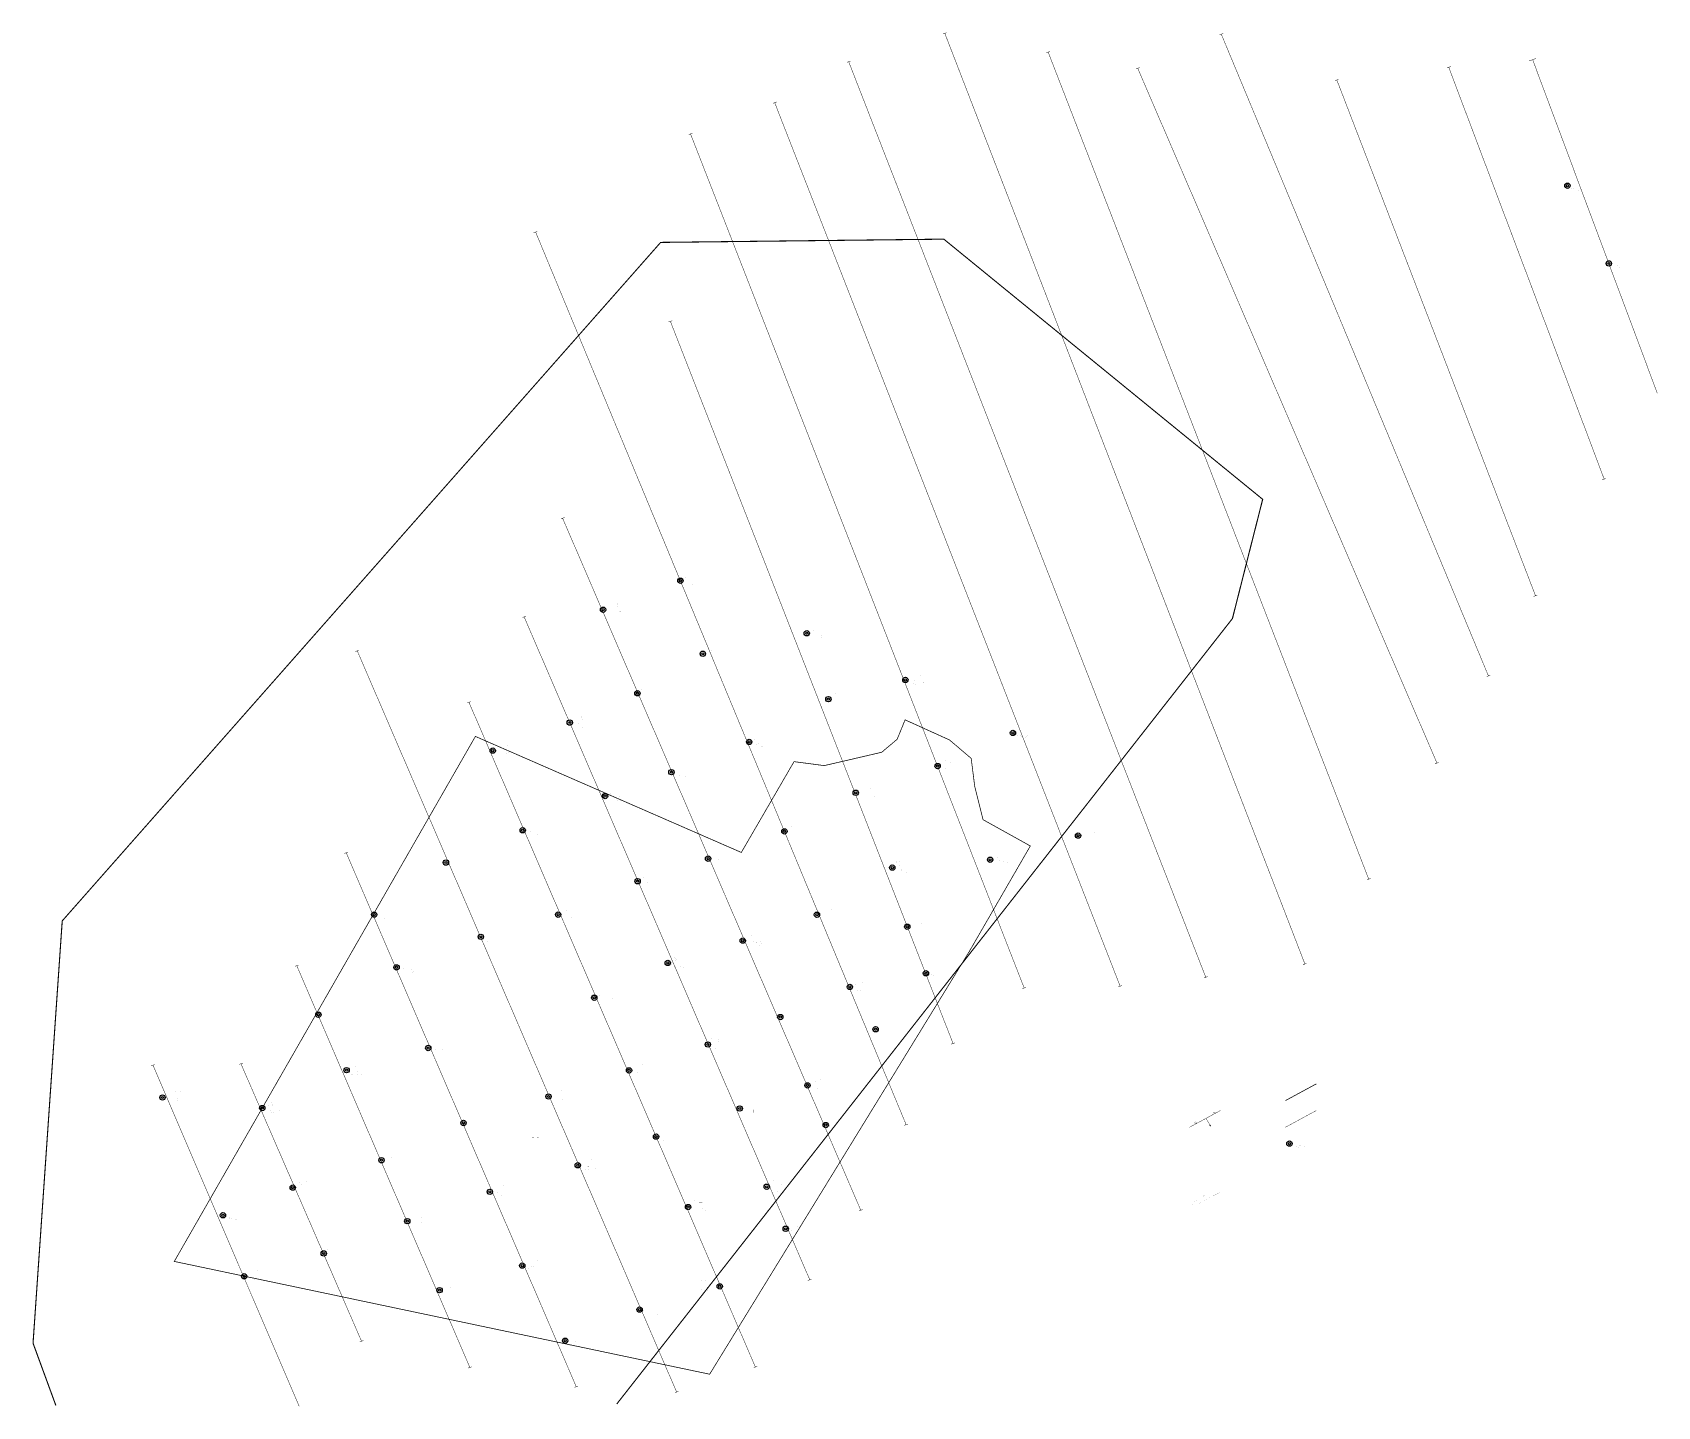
# Model space of a CAD drawing. Extents: x 534263 to 538773, y 4878169 to 4881982.
import ezdxf

# ---------------------------------------------------------------- set-up
doc = ezdxf.new("R2010")
doc.units = 0
doc.layers.get('0').update_dxf_attribs({"color": 6, "linetype": 'CONTINUOUS'})

# ---------------------------------------------------------------- blocks, each defined once
blk = doc.blocks.new('SUB_BLK_181')
at = {"color": 0}
blk.add_circle((0, 0), 0.494, dxfattribs=at)
at = {"color": 1}
blk.add_circle((0, 0), 0.2, dxfattribs=at)

msp = doc.modelspace()

# ---------------------------------------------------------------- linework, layer by layer
at = {"layer": 'F', "color": 6, "const_width": 2}
msp.add_lwpolyline([(536862.28, 4879430.86), (536142.28, 4878258.86), (534656.28, 4878571.86), (535492.08, 4880028.86), (536230.18, 4879706.86), (536376.48, 4879958.86), (536460.48, 4879947.86), (536619.78, 4879984.86), (536662.68, 4880020.86), (536684.78, 4880074.86), (536808.38, 4880018.86), (536868.18, 4879967.86), (536878.08, 4879889.86), (536901.08, 4879797.86), (537032.38, 4879724.86), (536862.28, 4879430.86), (536862.28, 4879430.86)], dxfattribs=at)
at = {"layer": 'TIC', "color": 4, "const_width": 0.1}
for points in [[(537479.557458, 4878721.352973), (537485.110852, 4878735.726464), (537495.727635, 4878744.383225), (537506.671088, 4878750.099955), (537517.941211, 4878755.980019), (537530.354681, 4878762.513424), (537531.171356, 4878764.146775)], [(537496.684149, 4878720.400896), (537499.821295, 4878727.399144), (537503.923716, 4878733.190797), (537507.845149, 4878736.086624), (537513.757462, 4878739.404759), (537522.98791, 4878744.713775), (537540.664519, 4878754.306201), (537558.280799, 4878763.114341)]]:
    msp.add_lwpolyline(points, dxfattribs=at)
at = {"layer": 'TREE_LAYER', "color": 10}
for points, const_width in [([(536789.888989, 4881978.230504), (536799.916675, 4881981.753745)], 1.2), ([(537794.320048, 4879397.672114), (536795.196825, 4881979.502559)], 1.2), ([(537794.330048, 4879397.687114), (536795.206825, 4881979.517559)], 1.2), ([(537557.863488, 4881976.089095), (537567.891174, 4881979.612336)], 1.2), ([(537562.58545, 4881977.313257), (538303.63651, 4880197.365221)], 1.2), ([(537076.879097, 4881926.130422), (537086.906783, 4881929.653663)], 1.2), ([(537081.955123, 4881927.638755), (537971.455158, 4879633.227307)], 1.2), ([(538416.799538, 4881903.428155), (538435.998922, 4881910.271954)], 1.2), ([(536523.806348, 4881899.682403), (536533.834034, 4881903.205644)], 1.2), ([(537519.264272, 4879360.69329), (536528.35918, 4881900.918895)], 1.2), ([(537325.610596, 4881881.248213), (537335.638282, 4881884.771454)], 1.2), ([(538160.973516, 4879955.083097), (537330.59314, 4881882.654904)], 1.2), ([(538189.251125, 4881884.42404), (538199.27881, 4881887.947281)], 1.2), ([(538625.036008, 4880743.192496), (538193.687148, 4881885.93369)], 1.2), ([(538426.606089, 4881906.923791), (538772.54857, 4880981.400028)], 1.2), ([(537878.342696, 4881848.918607), (537888.370381, 4881852.441848)], 1.2), ([(537883.140283, 4881850.495231), (538434.44255, 4880419.510883)], 1.2), ([(536318.417046, 4881786.064673), (536328.444731, 4881789.587914)], 1.2), ([(537281.602, 4879335.914), (536322.856, 4881787.554)], 1.2), ([(536084.225937, 4881699.135649), (536094.253623, 4881702.65889)], 1.2), ([(537015.159, 4879330.992), (536089.313, 4881700.492)], 1.2), ([(538531.373519, 4881557.546858), (538567.20097, 4881557.546858)], 0.01), ([(538535.891166, 4881555.47627), (538534.385284, 4881555.664505), (538533.004891, 4881555.225289), (538532.25195, 4881554.472348), (538531.87548, 4881553.468427), (538531.687244, 4881552.40176), (538531.87548, 4881550.519407), (538532.502931, 4881549.20176), (538533.506852, 4881548.511564), (538535.138225, 4881548.574309), (538536.330382, 4881549.013525), (538536.518617, 4881548.888034), (538535.012735, 4881546.00176), (538533.444107, 4881545.060583), (538531.436264, 4881544.370387), (538531.436264, 4881544.056662), (538533.193127, 4881544.244897), (538534.008813, 4881544.495878), (538535.138225, 4881544.872348), (538536.267636, 4881545.939015), (538536.393127, 4881546.064505), (538537.522538, 4881547.821368), (538538.024499, 4881549.45274), (538538.024499, 4881552.40176), (538537.397048, 4881553.844897), (538536.581362, 4881554.911564), (538535.891166, 4881555.47627), (538535.891166, 4881555.47627)], 0.01), ([(538534.322538, 4881554.848819), (538534.699009, 4881554.974309), (538535.389205, 4881554.911564), (538536.393127, 4881553.844897), (538536.895087, 4881551.899799), (538536.455872, 4881550.017446), (538535.765676, 4881549.389995), (538534.385284, 4881549.20176), (538533.381362, 4881550.080191), (538532.879401, 4881551.460583), (538533.004891, 4881553.531172), (538533.506852, 4881554.346858), (538533.569597, 4881554.409603), (538533.757833, 4881554.660583), (538534.322538, 4881554.848819), (538534.322538, 4881554.848819)], 0.01), ([(538537.459793, 4881575.037054), (538536.581362, 4881575.037054), (538534.322538, 4881573.782152), (538534.448029, 4881573.782152), (538536.079401, 4881574.221368), (538536.079401, 4881573.091956), (538536.079401, 4881565.374309), (538536.016656, 4881564.935093), (538534.949989, 4881564.495878), (538538.589205, 4881564.495878), (538537.648029, 4881564.872348), (538537.459793, 4881564.935093), (538537.459793, 4881565.311564), (538537.459793, 4881575.037054), (538537.459793, 4881575.037054)], 0.01), ([(538544.989205, 4881555.037054), (538544.361754, 4881555.037054), (538539.467636, 4881548.386074), (538539.467636, 4881547.382152), (538543.734303, 4881547.382152), (538543.859793, 4881544.621368), (538544.989205, 4881544.621368), (538544.92646, 4881547.444897), (538546.495087, 4881547.382152), (538546.495087, 4881548.386074), (538544.92646, 4881548.448819), (538544.989205, 4881555.037054), (538544.989205, 4881555.037054)], 0.01), ([(538543.483323, 4881553.029211), (538543.859793, 4881553.593917), (538543.671558, 4881548.448819), (538540.471558, 4881548.386074), (538540.346068, 4881548.511564), (538540.471558, 4881549.013525), (538543.483323, 4881553.029211), (538543.483323, 4881553.029211)], 0.01), ([(538546.557833, 4881575.037054), (538545.930382, 4881575.037054), (538541.036264, 4881568.386074), (538541.036264, 4881567.382152), (538545.302931, 4881567.382152), (538545.428421, 4881564.621368), (538546.557833, 4881564.621368), (538546.495087, 4881567.444897), (538548.063715, 4881567.382152), (538548.063715, 4881568.386074), (538546.495087, 4881568.448819), (538546.557833, 4881575.037054), (538546.557833, 4881575.037054)], 0.01), ([(538545.05195, 4881573.029211), (538545.428421, 4881573.593917), (538545.240186, 4881568.448819), (538542.040186, 4881568.386074), (538541.914695, 4881568.511564), (538542.040186, 4881569.013525), (538545.05195, 4881573.029211), (538545.05195, 4881573.029211)], 0.01), ([(538553.899009, 4881574.033132), (538553.397048, 4881574.033132), (538553.397048, 4881570.393917), (538553.020578, 4881569.891956), (538549.004891, 4881569.891956), (538548.879401, 4881569.57823), (538549.004891, 4881569.389995), (538553.020578, 4881569.389995), (538553.083323, 4881569.32725), (538553.397048, 4881568.888034), (538553.397048, 4881564.997838), (538553.522538, 4881564.872348), (538553.899009, 4881564.997838), (538553.899009, 4881569.013525), (538554.40097, 4881569.389995), (538557.914695, 4881569.389995), (538558.040186, 4881569.515485), (538557.914695, 4881569.891956), (538554.212735, 4881570.017446), (538553.899009, 4881570.393917), (538553.899009, 4881574.033132), (538553.899009, 4881574.033132)], 0.01), ([(538555.781362, 4881555.037054), (538553.773519, 4881555.037054), (538552.393127, 4881553.907642), (538552.267636, 4881553.217446), (538553.397048, 4881554.033132), (538554.902931, 4881554.221368), (538555.530382, 4881553.719407), (538555.906852, 4881552.903721), (538555.906852, 4881551.523328), (538555.342146, 4881551.021368), (538554.589205, 4881550.456662), (538553.773519, 4881549.891956), (538555.404891, 4881549.389995), (538556.283323, 4881548.511564), (538556.597048, 4881547.570387), (538556.597048, 4881546.503721), (538556.408813, 4881545.87627), (538555.342146, 4881545.123328), (538554.149989, 4881545.123328), (538552.957833, 4881545.499799), (538552.267636, 4881546.064505), (538552.393127, 4881545.248819), (538552.957833, 4881544.809603), (538554.463715, 4881544.370387), (538555.467636, 4881544.433132), (538556.597048, 4881544.997838), (538557.099009, 4881545.625289), (538557.47548, 4881546.189995), (538557.60097, 4881546.566466), (538557.789205, 4881547.570387), (538557.412735, 4881548.699799), (538556.848029, 4881549.57823), (538555.593127, 4881550.142936), (538556.910774, 4881551.899799), (538557.099009, 4881553.091956), (538556.910774, 4881553.970387), (538556.597048, 4881554.535093), (538555.781362, 4881555.037054), (538555.781362, 4881555.037054)], 0.01), ([(538562.181362, 4881575.037054), (538561.302931, 4881575.037054), (538559.044107, 4881573.782152), (538559.169597, 4881573.782152), (538560.80097, 4881574.221368), (538560.80097, 4881573.091956), (538560.80097, 4881565.374309), (538560.738225, 4881564.935093), (538559.671558, 4881564.495878), (538563.310774, 4881564.495878), (538562.369597, 4881564.872348), (538562.181362, 4881564.935093), (538562.181362, 4881565.311564), (538562.181362, 4881575.037054), (538562.181362, 4881575.037054)], 0.01), ([(538565.883323, 4881555.037054), (538562.369597, 4881555.037054), (538561.742146, 4881553.970387), (538560.361754, 4881551.209603), (538560.110774, 4881550.833132), (538562.369597, 4881550.895878), (538563.87548, 4881550.393917), (538564.565676, 4881549.515485), (538564.628421, 4881548.323328), (538564.37744, 4881547.068427), (538563.87548, 4881546.503721), (538563.436264, 4881546.189995), (538562.495087, 4881545.939015), (538561.553911, 4881546.12725), (538560.80097, 4881546.566466), (538559.859793, 4881547.005681), (538559.232342, 4881546.440976), (538560.738225, 4881545.123328), (538562.244107, 4881544.746858), (538563.059793, 4881544.558623), (538564.565676, 4881545.311564), (538565.381362, 4881546.315485), (538565.757833, 4881547.319407), (538565.883323, 4881549.07627), (538565.569597, 4881550.142936), (538564.942146, 4881551.084113), (538564.00097, 4881551.648819), (538562.620578, 4881551.774309), (538561.114695, 4881551.397838), (538561.428421, 4881551.899799), (538562.432342, 4881553.907642), (538565.757833, 4881553.907642), (538566.259793, 4881554.723328), (538565.883323, 4881555.037054), (538565.883323, 4881555.037054)], 0.01), ([(538549.820578, 4881545.87627), (538549.318617, 4881546.064505), (538548.816656, 4881545.87627), (538548.440186, 4881545.499799), (538548.440186, 4881544.684113), (538548.942146, 4881544.370387), (538549.820578, 4881544.558623), (538549.946068, 4881544.997838), (538549.946068, 4881545.060583), (538549.946068, 4881545.562544), (538549.820578, 4881545.87627), (538549.820578, 4881545.87627)], 0.01), ([(535653.954768, 4881426.668435), (535663.982454, 4881430.191676)], 1.2), ([(536687.486, 4878951.765), (535659.433, 4881428.14)], 1.2), ([(538646.223519, 4881341.686858), (538682.05097, 4881341.686858)], 0.01), ([(538650.741166, 4881339.177054), (538649.862735, 4881339.177054), (538647.603911, 4881337.922152), (538647.729401, 4881337.922152), (538649.360774, 4881338.361368), (538649.360774, 4881337.231956), (538649.360774, 4881329.514309), (538649.298029, 4881329.075093), (538648.231362, 4881328.635878), (538651.870578, 4881328.635878), (538650.929401, 4881329.012348), (538650.741166, 4881329.075093), (538650.741166, 4881329.451564), (538650.741166, 4881339.177054), (538650.741166, 4881339.177054)], 0.01), ([(538652.309793, 4881359.177054), (538651.431362, 4881359.177054), (538649.172538, 4881357.922152), (538649.298029, 4881357.922152), (538650.929401, 4881358.361368), (538650.929401, 4881357.231956), (538650.929401, 4881349.514309), (538650.866656, 4881349.075093), (538649.799989, 4881348.635878), (538653.439205, 4881348.635878), (538652.498029, 4881349.012348), (538652.309793, 4881349.075093), (538652.309793, 4881349.451564), (538652.309793, 4881359.177054), (538652.309793, 4881359.177054)], 0.01), ([(538658.709793, 4881339.177054), (538657.203911, 4881339.177054), (538655.949009, 4881338.549603), (538655.258813, 4881338.047642), (538654.819597, 4881337.043721), (538654.380382, 4881335.914309), (538654.317636, 4881334.408427), (538654.317636, 4881333.404505), (538654.819597, 4881330.643721), (538655.635284, 4881329.514309), (538656.82744, 4881328.510387), (538658.709793, 4881328.510387), (538658.709793, 4881328.510387), (538659.337244, 4881328.949603), (538660.02744, 4881329.765289), (538660.843127, 4881331.145681), (538661.031362, 4881332.337838), (538661.219597, 4881333.34176), (538661.219597, 4881333.843721), (538661.219597, 4881334.722152), (538660.905872, 4881336.479015), (538660.341166, 4881337.733917), (538659.713715, 4881338.549603), (538658.709793, 4881339.177054), (538658.709793, 4881339.177054)], 0.01), ([(538657.705872, 4881338.800583), (538657.831362, 4881338.800583), (538658.835284, 4881338.424113), (538659.337244, 4881337.545681), (538659.713715, 4881336.228034), (538659.713715, 4881331.459407), (538659.337244, 4881330.01627), (538657.831362, 4881328.886858), (538657.203911, 4881329.012348), (538656.32548, 4881329.702544), (538655.823519, 4881331.647642), (538655.823519, 4881335.726074), (538656.199989, 4881337.169211), (538656.70195, 4881338.173132), (538657.392146, 4881338.737838), (538657.705872, 4881338.800583), (538657.705872, 4881338.800583)], 0.01), ([(538661.407833, 4881359.177054), (538660.780382, 4881359.177054), (538655.886264, 4881352.526074), (538655.886264, 4881351.522152), (538660.152931, 4881351.522152), (538660.278421, 4881348.761368), (538661.407833, 4881348.761368), (538661.345087, 4881351.584897), (538662.913715, 4881351.522152), (538662.913715, 4881352.526074), (538661.345087, 4881352.588819), (538661.407833, 4881359.177054), (538661.407833, 4881359.177054)], 0.01), ([(538659.90195, 4881357.169211), (538660.278421, 4881357.733917), (538660.090186, 4881352.588819), (538656.890186, 4881352.526074), (538656.764695, 4881352.651564), (538656.890186, 4881353.153525), (538659.90195, 4881357.169211), (538659.90195, 4881357.169211)], 0.01), ([(538668.811754, 4881339.177054), (538667.368617, 4881339.428034), (538665.298029, 4881338.173132), (538663.792146, 4881336.66725), (538662.97646, 4881335.224113), (538662.537244, 4881333.529995), (538662.788225, 4881331.145681), (538663.792146, 4881329.326074), (538665.109793, 4881328.510387), (538666.678421, 4881328.510387), (538667.431362, 4881328.824113), (538668.372538, 4881329.514309), (538668.874499, 4881330.51823), (538669.188225, 4881331.961368), (538669.188225, 4881332.526074), (538668.999989, 4881333.655485), (538668.498029, 4881334.282936), (538668.184303, 4881334.659407), (538667.745087, 4881335.035878), (538667.054891, 4881335.224113), (538665.92548, 4881335.349603), (538664.984303, 4881334.973132), (538664.294107, 4881334.533917), (538664.419597, 4881335.098623), (538665.298029, 4881337.043721), (538665.360774, 4881337.106466), (538666.678421, 4881338.235878), (538667.807833, 4881338.988819), (538667.807833, 4881338.988819), (538668.811754, 4881339.051564), (538668.811754, 4881339.177054), (538668.811754, 4881339.177054)], 0.01), ([(538668.749009, 4881358.173132), (538668.247048, 4881358.173132), (538668.247048, 4881354.533917), (538667.870578, 4881354.031956), (538663.854891, 4881354.031956), (538663.729401, 4881353.71823), (538663.854891, 4881353.529995), (538667.870578, 4881353.529995), (538667.933323, 4881353.46725), (538668.247048, 4881353.028034), (538668.247048, 4881349.137838), (538668.372538, 4881349.012348), (538668.749009, 4881349.137838), (538668.749009, 4881353.153525), (538669.25097, 4881353.529995), (538672.764695, 4881353.529995), (538672.890186, 4881353.655485), (538672.764695, 4881354.031956), (538669.062735, 4881354.157446), (538668.749009, 4881354.533917), (538668.749009, 4881358.173132), (538668.749009, 4881358.173132)], 0.01), ([(538665.109793, 4881334.471172), (538665.423519, 4881334.784897), (538666.678421, 4881334.784897), (538667.682342, 4881333.843721), (538668.184303, 4881332.588819), (538667.870578, 4881330.329995), (538666.678421, 4881329.200583), (538665.92548, 4881329.200583), (538664.733323, 4881329.953525), (538664.168617, 4881331.145681), (538664.168617, 4881333.279015), (538664.796068, 4881334.157446), (538665.109793, 4881334.471172), (538665.109793, 4881334.471172)], 0.01), ([(538672.639205, 4881330.01627), (538672.137244, 4881330.204505), (538671.635284, 4881330.01627), (538671.258813, 4881329.639799), (538671.258813, 4881328.824113), (538671.760774, 4881328.510387), (538672.639205, 4881328.698623), (538672.764695, 4881329.137838), (538672.764695, 4881329.200583), (538672.764695, 4881329.702544), (538672.639205, 4881330.01627), (538672.639205, 4881330.01627)], 0.01), ([(538677.219597, 4881359.177054), (538675.839205, 4881359.428034), (538674.521558, 4881358.988819), (538673.643127, 4881358.173132), (538673.141166, 4881357.231956), (538673.141166, 4881356.54176), (538675.023519, 4881358.235878), (538676.529401, 4881358.298623), (538677.345087, 4881357.733917), (538677.658813, 4881356.54176), (538677.658813, 4881354.973132), (538676.592146, 4881352.902544), (538672.639205, 4881348.824113), (538678.662735, 4881348.635878), (538679.164695, 4881349.137838), (538679.352931, 4881350.51823), (538678.223519, 4881349.639799), (538675.023519, 4881349.639799), (538674.647048, 4881349.639799), (538677.345087, 4881352.651564), (538678.662735, 4881354.973132), (538678.85097, 4881355.537838), (538679.039205, 4881356.102544), (538679.039205, 4881356.228034), (538678.913715, 4881356.729995), (538678.72548, 4881357.545681), (538678.662735, 4881357.796662), (538678.223519, 4881358.486858), (538678.160774, 4881358.549603), (538677.219597, 4881359.177054), (538677.219597, 4881359.177054)], 0.01), ([(538678.599989, 4881339.177054), (538677.721558, 4881339.177054), (538675.462735, 4881337.922152), (538675.588225, 4881337.922152), (538677.219597, 4881338.361368), (538677.219597, 4881337.231956), (538677.219597, 4881329.514309), (538677.156852, 4881329.075093), (538676.090186, 4881328.635878), (538679.729401, 4881328.635878), (538678.788225, 4881329.012348), (538678.599989, 4881329.075093), (538678.599989, 4881329.451564), (538678.599989, 4881339.177054), (538678.599989, 4881339.177054)], 0.01), ([(536028.190853, 4881178.874451), (536038.218539, 4881182.397692)], 1.2), ([(536817.771, 4879177.017), (536033.418, 4881180.22)], 1.2), ([(538619.486436, 4880740.991007), (538629.514122, 4880744.514248)], 1.2), ([(535729.462731, 4880632.81617), (535739.490417, 4880636.33941)], 1.2), ([(536561.673, 4878714.128), (535734.348, 4880633.884)], 1.2), ([(538429.548402, 4880417.397757), (538439.576088, 4880420.920998)], 1.2), ([(535622.997679, 4880358.93755), (535633.025365, 4880362.46079)], 1.2), ([(536420.058, 4878521.255), (535627.555, 4880360.205)], 1.2), ([(535158.600835, 4880264.330533), (535168.628521, 4880267.853774)], 1.2), ([(536050.418, 4878209.86), (535164.341, 4880265.943)], 1.2), ([(538298.822502, 4880195.139752), (538308.850188, 4880198.662992)], 1.2), ([(535469.372689, 4880121.867998), (535479.400375, 4880125.391239)], 1.2), ([(536268.971, 4878279.306), (535474.28, 4880123.335)], 1.2), ([(538155.839455, 4879953.001857), (538165.867141, 4879956.525098)], 1.2), ([(535128.489045, 4879704.347415), (535138.516731, 4879707.870656)], 1.2), ([(535771.886, 4878224.489), (535133.492, 4879705.841)], 1.2), ([(537967.039063, 4879631.21925), (537977.066748, 4879634.742491)], 1.2), ([(534991.305537, 4879390.874726), (535001.333222, 4879394.397967)], 1.2), ([(535476.557, 4878278.095), (534996.41, 4879392.246)], 1.2), ([(537789.43852, 4879395.458982), (537799.466206, 4879398.982223)], 1.2), ([(537276.593747, 4879333.788386), (537286.621433, 4879337.311627)], 1.2), ([(537514.764078, 4879358.78774), (537524.791764, 4879362.310981)], 1.2), ([(537010.306138, 4879328.806182), (537020.333823, 4879332.329423)], 1.2), ([(536813.045019, 4879174.920248), (536823.072705, 4879178.443489)], 1.2), ([(534592.117138, 4879114.664351), (534602.144824, 4879118.187592)], 1.2), ([(535002.987878, 4878169.873181), (534597.302, 4879115.951)], 1.2), ([(534836.526345, 4879118.840536), (534846.554031, 4879122.363777)], 1.2), ([(535175.974, 4878350.626), (534841.442, 4879120.155)], 1.2), ([(536682.510712, 4878949.484191), (536692.538398, 4878953.007432)], 1.2), ([(536557.040003, 4878712.133571), (536567.067689, 4878715.656812)], 1.2), ([(536414.669838, 4878518.877175), (536424.697523, 4878522.400416)], 1.2), ([(535171.075984, 4878348.694215), (535181.10367, 4878352.217456)], 1.2), ([(535471.770811, 4878275.97084), (535481.798497, 4878279.494081)], 1.2), ([(536264.28891, 4878277.068969), (536274.316596, 4878280.59221)], 1.2), ([(535767.153539, 4878222.534081), (535777.181225, 4878226.057322)], 1.2), ([(536045.888586, 4878207.691369), (536055.916271, 4878211.21461)], 1.2)]:
    msp.add_lwpolyline(points, dxfattribs=dict(at, const_width=const_width))
at = {"layer": 'TREE_LAYER', "color": 215}
for points, const_width in [([(535884.66356, 4878176.428041), (537593.28, 4880355.86), (537677.28, 4880686.86), (536792.28, 4881408.86), (536006.28, 4881399.86), (534345.28, 4879516.86), (534264.28, 4878344.86), (534327.716879, 4878171.85033)], 3), ([(537740.61138, 4879018.304588), (537826.227469, 4879064.668572)], 2)]:
    msp.add_lwpolyline(points, dxfattribs=dict(at, const_width=const_width))
at = {"layer": 'TREE_LAYER', "color": 5, "const_width": 0.01}
for points in [[(536075.509793, 4880479.06627), (536074.003911, 4880479.254505), (536072.623519, 4880478.815289), (536071.870578, 4880478.062348), (536071.494107, 4880477.058427), (536071.305872, 4880475.99176), (536071.494107, 4880474.109407), (536072.121558, 4880472.79176), (536073.12548, 4880472.101564), (536074.756852, 4880472.164309), (536075.949009, 4880472.603525), (536076.137244, 4880472.478034), (536074.631362, 4880469.59176), (536073.062735, 4880468.650583), (536071.054891, 4880467.960387), (536071.054891, 4880467.646662), (536072.811754, 4880467.834897), (536073.62744, 4880468.085878), (536074.756852, 4880468.462348), (536075.886264, 4880469.529015), (536076.011754, 4880469.654505), (536077.141166, 4880471.411368), (536077.643127, 4880473.04274), (536077.643127, 4880475.99176), (536077.015676, 4880477.434897), (536076.199989, 4880478.501564), (536075.509793, 4880479.06627), (536075.509793, 4880479.06627)], [(536073.941166, 4880478.438819), (536074.317636, 4880478.564309), (536075.007833, 4880478.501564), (536076.011754, 4880477.434897), (536076.513715, 4880475.489799), (536076.074499, 4880473.607446), (536075.384303, 4880472.979995), (536074.003911, 4880472.79176), (536072.999989, 4880473.670191), (536072.498029, 4880475.050583), (536072.623519, 4880477.121172), (536073.12548, 4880477.936858), (536073.188225, 4880477.999603), (536073.37646, 4880478.250583), (536073.941166, 4880478.438819), (536073.941166, 4880478.438819)], [(536088.121558, 4880473.481956), (536079.086264, 4880473.481956), (536079.086264, 4880472.979995), (536079.462735, 4880472.603525), (536087.996068, 4880472.603525), (536088.121558, 4880472.79176), (536088.121558, 4880473.481956), (536088.121558, 4880473.481956)], [(536094.772538, 4880478.627054), (536089.25097, 4880478.627054), (536088.247048, 4880476.493721), (536088.247048, 4880476.493721), (536088.372538, 4880476.305485), (536088.937244, 4880476.995681), (536089.752931, 4880477.497642), (536092.890186, 4880477.497642), (536093.392146, 4880477.121172), (536090.380382, 4880468.023132), (536090.380382, 4880467.960387), (536091.070578, 4880467.960387), (536094.772538, 4880478.564309), (536094.772538, 4880478.627054), (536094.772538, 4880478.627054)], [(536069.423519, 4880461.136858), (536097.282342, 4880461.136858)], [(536076.45097, 4880458.627054), (536070.929401, 4880458.627054), (536069.92548, 4880456.493721), (536069.92548, 4880456.493721), (536070.05097, 4880456.305485), (536070.615676, 4880456.995681), (536071.431362, 4880457.497642), (536074.568617, 4880457.497642), (536075.070578, 4880457.121172), (536072.058813, 4880448.023132), (536072.058813, 4880447.960387), (536072.749009, 4880447.960387), (536076.45097, 4880458.564309), (536076.45097, 4880458.627054), (536076.45097, 4880458.627054)], [(536084.419597, 4880458.627054), (536078.898029, 4880458.627054), (536077.894107, 4880456.493721), (536077.894107, 4880456.493721), (536078.019597, 4880456.305485), (536078.584303, 4880456.995681), (536079.399989, 4880457.497642), (536082.537244, 4880457.497642), (536083.039205, 4880457.121172), (536080.02744, 4880448.023132), (536080.02744, 4880447.960387), (536080.717636, 4880447.960387), (536084.419597, 4880458.564309), (536084.419597, 4880458.627054), (536084.419597, 4880458.627054)], [(536087.870578, 4880449.46627), (536087.368617, 4880449.654505), (536086.866656, 4880449.46627), (536086.490186, 4880449.089799), (536086.490186, 4880448.274113), (536086.992146, 4880447.960387), (536087.870578, 4880448.148623), (536087.996068, 4880448.587838), (536087.996068, 4880448.650583), (536087.996068, 4880449.152544), (536087.870578, 4880449.46627), (536087.870578, 4880449.46627)], [(536094.019597, 4880458.627054), (536092.639205, 4880458.878034), (536091.321558, 4880458.438819), (536090.443127, 4880457.623132), (536089.941166, 4880456.681956), (536089.941166, 4880455.99176), (536091.823519, 4880457.685878), (536093.329401, 4880457.748623), (536094.145087, 4880457.183917), (536094.458813, 4880455.99176), (536094.458813, 4880454.423132), (536093.392146, 4880452.352544), (536089.439205, 4880448.274113), (536095.462735, 4880448.085878), (536095.964695, 4880448.587838), (536096.152931, 4880449.96823), (536095.023519, 4880449.089799), (536091.823519, 4880449.089799), (536091.447048, 4880449.089799), (536094.145087, 4880452.101564), (536095.462735, 4880454.423132), (536095.65097, 4880454.987838), (536095.839205, 4880455.552544), (536095.839205, 4880455.678034), (536095.713715, 4880456.179995), (536095.52548, 4880456.995681), (536095.462735, 4880457.246662), (536095.023519, 4880457.936858), (536094.960774, 4880457.999603), (536094.019597, 4880458.627054), (536094.019597, 4880458.627054)], [(535854.783519, 4880380.866858), (535898.579597, 4880380.866858)], [(535859.301166, 4880378.357054), (535858.422735, 4880378.357054), (535856.163911, 4880377.102152), (535856.289401, 4880377.102152), (535857.920774, 4880377.541368), (535857.920774, 4880376.411956), (535857.920774, 4880368.694309), (535857.858029, 4880368.255093), (535856.791362, 4880367.815878), (535860.430578, 4880367.815878), (535859.489401, 4880368.192348), (535859.301166, 4880368.255093), (535859.301166, 4880368.631564), (535859.301166, 4880378.357054), (535859.301166, 4880378.357054)], [(535864.540382, 4880398.357054), (535859.897244, 4880398.357054), (535859.897244, 4880398.231564), (535860.901166, 4880398.231564), (535861.403127, 4880397.039407), (535861.403127, 4880389.384505), (535860.901166, 4880388.380583), (535860.712931, 4880388.192348), (535859.897244, 4880387.815878), (535865.607048, 4880387.941368), (535865.669793, 4880387.941368), (535866.673715, 4880387.941368), (535866.673715, 4880388.004113), (535867.740382, 4880388.004113), (535867.740382, 4880388.004113), (535868.242342, 4880388.004113), (535868.242342, 4880388.066858), (535868.618813, 4880390.702152), (535867.991362, 4880389.509995), (535867.112931, 4880388.506074), (535863.41097, 4880388.568819), (535862.909009, 4880388.882544), (535863.034499, 4880397.353132), (535863.912931, 4880398.231564), (535864.540382, 4880398.231564), (535864.540382, 4880398.357054), (535864.540382, 4880398.357054)], [(535869.779597, 4880378.357054), (535864.258029, 4880378.357054), (535863.254107, 4880376.223721), (535863.254107, 4880376.223721), (535863.379597, 4880376.035485), (535863.944303, 4880376.725681), (535864.759989, 4880377.227642), (535867.897244, 4880377.227642), (535868.399205, 4880376.851172), (535865.38744, 4880367.753132), (535865.38744, 4880367.690387), (535866.077636, 4880367.690387), (535869.779597, 4880378.294309), (535869.779597, 4880378.357054), (535869.779597, 4880378.357054)], [(535873.38744, 4880398.670779), (535871.567833, 4880398.733525), (535870.250186, 4880397.729603), (535869.748225, 4880396.913917), (535869.748225, 4880395.219799), (535871.442342, 4880393.462936), (535870.250186, 4880392.208034), (535869.622735, 4880390.890387), (535869.622735, 4880389.69823), (535870.18744, 4880388.380583), (535871.254107, 4880387.627642), (535872.634499, 4880387.376662), (535873.889401, 4880387.753132), (535874.579597, 4880388.443328), (535875.081558, 4880389.32176), (535875.081558, 4880391.204113), (535874.454107, 4880392.333525), (535873.324695, 4880393.525681), (535874.893323, 4880395.345289), (535874.893323, 4880396.851172), (535874.454107, 4880397.666858), (535873.38744, 4880398.733525), (535873.38744, 4880398.670779)], [(535872.383519, 4880393.086466), (535873.324695, 4880392.709995), (535874.077636, 4880391.706074), (535874.391362, 4880389.886466), (535874.077636, 4880388.819799), (535872.948225, 4880388.004113), (535871.881558, 4880388.004113), (535871.191362, 4880388.506074), (535870.375676, 4880389.69823), (535870.250186, 4880391.266858), (535870.752146, 4880392.208034), (535871.316852, 4880392.709995), (535871.818813, 4880392.960976), (535872.383519, 4880393.086466)], [(535871.693323, 4880398.168819), (535871.756068, 4880398.231564), (535872.88548, 4880398.231564), (535873.763911, 4880397.541368), (535873.826656, 4880397.290387), (535874.140382, 4880396.600191), (535874.140382, 4880395.533525), (535872.822735, 4880393.902152), (535871.756068, 4880393.902152), (535870.438421, 4880395.282544), (535870.752146, 4880397.227642), (535871.693323, 4880398.168819), (535871.693323, 4880398.168819)], [(535875.426656, 4880378.357054), (535874.046264, 4880378.608034), (535872.728617, 4880378.168819), (535871.850186, 4880377.353132), (535871.348225, 4880376.411956), (535871.348225, 4880375.72176), (535873.230578, 4880377.415878), (535874.73646, 4880377.478623), (535875.552146, 4880376.913917), (535875.865872, 4880375.72176), (535875.865872, 4880374.153132), (535874.799205, 4880372.082544), (535870.846264, 4880368.004113), (535876.869793, 4880367.815878), (535877.371754, 4880368.317838), (535877.559989, 4880369.69823), (535876.430578, 4880368.819799), (535873.230578, 4880368.819799), (535872.854107, 4880368.819799), (535875.552146, 4880371.831564), (535876.869793, 4880374.153132), (535877.058029, 4880374.717838), (535877.246264, 4880375.282544), (535877.246264, 4880375.408034), (535877.120774, 4880375.909995), (535876.932538, 4880376.725681), (535876.869793, 4880376.976662), (535876.430578, 4880377.666858), (535876.367833, 4880377.729603), (535875.426656, 4880378.357054), (535875.426656, 4880378.357054)], [(535885.873715, 4880393.211956), (535876.838421, 4880393.211956), (535876.838421, 4880392.709995), (535877.214891, 4880392.333525), (535885.748225, 4880392.333525), (535885.873715, 4880392.52176), (535885.873715, 4880393.211956), (535885.873715, 4880393.211956)], [(535887.159989, 4880378.357054), (535885.654107, 4880378.357054), (535884.399205, 4880377.729603), (535883.709009, 4880377.227642), (535883.269793, 4880376.223721), (535882.830578, 4880375.094309), (535882.767833, 4880373.588427), (535882.767833, 4880372.584505), (535883.269793, 4880369.823721), (535884.08548, 4880368.694309), (535885.277636, 4880367.690387), (535887.159989, 4880367.690387), (535887.159989, 4880367.690387), (535887.78744, 4880368.129603), (535888.477636, 4880368.945289), (535889.293323, 4880370.325681), (535889.481558, 4880371.517838), (535889.669793, 4880372.52176), (535889.669793, 4880373.023721), (535889.669793, 4880373.902152), (535889.356068, 4880375.659015), (535888.791362, 4880376.913917), (535888.163911, 4880377.729603), (535887.159989, 4880378.357054), (535887.159989, 4880378.357054)], [(535886.156068, 4880377.980583), (535886.281558, 4880377.980583), (535887.28548, 4880377.604113), (535887.78744, 4880376.725681), (535888.163911, 4880375.408034), (535888.163911, 4880370.639407), (535887.78744, 4880369.19627), (535886.281558, 4880368.066858), (535885.654107, 4880368.192348), (535884.775676, 4880368.882544), (535884.273715, 4880370.827642), (535884.273715, 4880374.906074), (535884.650186, 4880376.349211), (535885.152146, 4880377.353132), (535885.842342, 4880377.917838), (535886.156068, 4880377.980583), (535886.156068, 4880377.980583)], [(535890.140382, 4880398.670779), (535888.320774, 4880398.733525), (535887.003127, 4880397.729603), (535886.501166, 4880396.913917), (535886.501166, 4880395.219799), (535888.195284, 4880393.462936), (535887.003127, 4880392.208034), (535886.375676, 4880390.890387), (535886.375676, 4880389.69823), (535886.940382, 4880388.380583), (535888.007048, 4880387.627642), (535889.38744, 4880387.376662), (535890.642342, 4880387.753132), (535891.332538, 4880388.443328), (535891.834499, 4880389.32176), (535891.834499, 4880391.204113), (535891.207048, 4880392.333525), (535890.077636, 4880393.525681), (535891.646264, 4880395.345289), (535891.646264, 4880396.851172), (535891.207048, 4880397.666858), (535890.140382, 4880398.733525), (535890.140382, 4880398.670779)], [(535889.13646, 4880393.086466), (535890.077636, 4880392.709995), (535890.830578, 4880391.706074), (535891.144303, 4880389.886466), (535890.830578, 4880388.819799), (535889.701166, 4880388.004113), (535888.634499, 4880388.004113), (535887.944303, 4880388.506074), (535887.128617, 4880389.69823), (535887.003127, 4880391.266858), (535887.505087, 4880392.208034), (535888.069793, 4880392.709995), (535888.571754, 4880392.960976), (535889.13646, 4880393.086466)], [(535888.446264, 4880398.168819), (535888.509009, 4880398.231564), (535889.638421, 4880398.231564), (535890.516852, 4880397.541368), (535890.579597, 4880397.290387), (535890.893323, 4880396.600191), (535890.893323, 4880395.533525), (535889.575676, 4880393.902152), (535888.509009, 4880393.902152), (535887.191362, 4880395.282544), (535887.505087, 4880397.227642), (535888.446264, 4880398.168819), (535888.446264, 4880398.168819)], [(535895.316852, 4880378.357054), (535893.93646, 4880378.608034), (535892.618813, 4880378.168819), (535891.740382, 4880377.353132), (535891.238421, 4880376.411956), (535891.238421, 4880375.72176), (535893.120774, 4880377.415878), (535894.626656, 4880377.478623), (535895.442342, 4880376.913917), (535895.756068, 4880375.72176), (535895.756068, 4880374.153132), (535894.689401, 4880372.082544), (535890.73646, 4880368.004113), (535896.759989, 4880367.815878), (535897.26195, 4880368.317838), (535897.450186, 4880369.69823), (535896.320774, 4880368.819799), (535893.120774, 4880368.819799), (535892.744303, 4880368.819799), (535895.442342, 4880371.831564), (535896.759989, 4880374.153132), (535896.948225, 4880374.717838), (535897.13646, 4880375.282544), (535897.13646, 4880375.408034), (535897.01097, 4880375.909995), (535896.822735, 4880376.725681), (535896.759989, 4880376.976662), (535896.320774, 4880377.666858), (535896.258029, 4880377.729603), (535895.316852, 4880378.357054), (535895.316852, 4880378.357054)], [(535881.199205, 4880369.19627), (535880.697244, 4880369.384505), (535880.195284, 4880369.19627), (535879.818813, 4880368.819799), (535879.818813, 4880368.004113), (535880.320774, 4880367.690387), (535881.199205, 4880367.878623), (535881.324695, 4880368.317838), (535881.324695, 4880368.380583), (535881.324695, 4880368.882544), (535881.199205, 4880369.19627), (535881.199205, 4880369.19627)], [(536425.876068, 4880332.947054), (536421.232931, 4880332.947054), (536421.232931, 4880332.821564), (536422.236852, 4880332.821564), (536422.738813, 4880331.629407), (536422.738813, 4880323.974505), (536422.236852, 4880322.970583), (536422.048617, 4880322.782348), (536421.232931, 4880322.405878), (536426.942735, 4880322.531368), (536427.00548, 4880322.531368), (536428.009401, 4880322.531368), (536428.009401, 4880322.594113), (536429.076068, 4880322.594113), (536429.076068, 4880322.594113), (536429.578029, 4880322.594113), (536429.578029, 4880322.656858), (536429.954499, 4880325.292152), (536429.327048, 4880324.099995), (536428.448617, 4880323.096074), (536424.746656, 4880323.158819), (536424.244695, 4880323.472544), (536424.370186, 4880331.943132), (536425.248617, 4880332.821564), (536425.876068, 4880332.821564), (536425.876068, 4880332.947054), (536425.876068, 4880332.947054)], [(536434.597636, 4880333.38627), (536433.091754, 4880333.574505), (536431.711362, 4880333.135289), (536430.958421, 4880332.382348), (536430.58195, 4880331.378427), (536430.393715, 4880330.31176), (536430.58195, 4880328.429407), (536431.209401, 4880327.11176), (536432.213323, 4880326.421564), (536433.844695, 4880326.484309), (536435.036852, 4880326.923525), (536435.225087, 4880326.798034), (536433.719205, 4880323.91176), (536432.150578, 4880322.970583), (536430.142735, 4880322.280387), (536430.142735, 4880321.966662), (536431.899597, 4880322.154897), (536432.715284, 4880322.405878), (536433.844695, 4880322.782348), (536434.974107, 4880323.849015), (536435.099597, 4880323.974505), (536436.229009, 4880325.731368), (536436.73097, 4880327.36274), (536436.73097, 4880330.31176), (536436.103519, 4880331.754897), (536435.287833, 4880332.821564), (536434.597636, 4880333.38627), (536434.597636, 4880333.38627)], [(536433.029009, 4880332.758819), (536433.40548, 4880332.884309), (536434.095676, 4880332.821564), (536435.099597, 4880331.754897), (536435.601558, 4880329.809799), (536435.162342, 4880327.927446), (536434.472146, 4880327.299995), (536433.091754, 4880327.11176), (536432.087833, 4880327.990191), (536431.585872, 4880329.370583), (536431.711362, 4880331.441172), (536432.213323, 4880332.256858), (536432.276068, 4880332.319603), (536432.464303, 4880332.570583), (536433.029009, 4880332.758819), (536433.029009, 4880332.758819)], [(536453.483911, 4880332.947054), (536452.040774, 4880333.198034), (536449.970186, 4880331.943132), (536448.464303, 4880330.43725), (536447.648617, 4880328.994113), (536447.209401, 4880327.299995), (536447.460382, 4880324.915681), (536448.464303, 4880323.096074), (536449.78195, 4880322.280387), (536451.350578, 4880322.280387), (536452.103519, 4880322.594113), (536453.044695, 4880323.284309), (536453.546656, 4880324.28823), (536453.860382, 4880325.731368), (536453.860382, 4880326.296074), (536453.672146, 4880327.425485), (536453.170186, 4880328.052936), (536452.85646, 4880328.429407), (536452.417244, 4880328.805878), (536451.727048, 4880328.994113), (536450.597636, 4880329.119603), (536449.65646, 4880328.743132), (536448.966264, 4880328.303917), (536449.091754, 4880328.868623), (536449.970186, 4880330.813721), (536450.032931, 4880330.876466), (536451.350578, 4880332.005878), (536452.479989, 4880332.758819), (536452.479989, 4880332.758819), (536453.483911, 4880332.821564), (536453.483911, 4880332.947054), (536453.483911, 4880332.947054)], [(536420.103519, 4880315.456858), (536455.93097, 4880315.456858)], [(536424.621166, 4880313.38627), (536423.115284, 4880313.574505), (536421.734891, 4880313.135289), (536420.98195, 4880312.382348), (536420.60548, 4880311.378427), (536420.417244, 4880310.31176), (536420.60548, 4880308.429407), (536421.232931, 4880307.11176), (536422.236852, 4880306.421564), (536423.868225, 4880306.484309), (536425.060382, 4880306.923525), (536425.248617, 4880306.798034), (536423.742735, 4880303.91176), (536422.174107, 4880302.970583), (536420.166264, 4880302.280387), (536420.166264, 4880301.966662), (536421.923127, 4880302.154897), (536422.738813, 4880302.405878), (536423.868225, 4880302.782348), (536424.997636, 4880303.849015), (536425.123127, 4880303.974505), (536426.252538, 4880305.731368), (536426.754499, 4880307.36274), (536426.754499, 4880310.31176), (536426.127048, 4880311.754897), (536425.311362, 4880312.821564), (536424.621166, 4880313.38627), (536424.621166, 4880313.38627)], [(536423.052538, 4880312.758819), (536423.429009, 4880312.884309), (536424.119205, 4880312.821564), (536425.123127, 4880311.754897), (536425.625087, 4880309.809799), (536425.185872, 4880307.927446), (536424.495676, 4880307.299995), (536423.115284, 4880307.11176), (536422.111362, 4880307.990191), (536421.609401, 4880309.370583), (536421.734891, 4880311.441172), (536422.236852, 4880312.256858), (536422.299597, 4880312.319603), (536422.487833, 4880312.570583), (536423.052538, 4880312.758819), (536423.052538, 4880312.758819)], [(536432.778029, 4880312.947054), (536431.397636, 4880313.198034), (536430.079989, 4880312.758819), (536429.201558, 4880311.943132), (536428.699597, 4880311.001956), (536428.699597, 4880310.31176), (536430.58195, 4880312.005878), (536432.087833, 4880312.068623), (536432.903519, 4880311.503917), (536433.217244, 4880310.31176), (536433.217244, 4880308.743132), (536432.150578, 4880306.672544), (536428.197636, 4880302.594113), (536434.221166, 4880302.405878), (536434.723127, 4880302.907838), (536434.911362, 4880304.28823), (536433.78195, 4880303.409799), (536430.58195, 4880303.409799), (536430.20548, 4880303.409799), (536432.903519, 4880306.421564), (536434.221166, 4880308.743132), (536434.409401, 4880309.307838), (536434.597636, 4880309.872544), (536434.597636, 4880309.998034), (536434.472146, 4880310.499995), (536434.283911, 4880311.315681), (536434.221166, 4880311.566662), (536433.78195, 4880312.256858), (536433.719205, 4880312.319603), (536432.778029, 4880312.947054), (536432.778029, 4880312.947054)], [(536438.550578, 4880303.78627), (536438.048617, 4880303.974505), (536437.546656, 4880303.78627), (536437.170186, 4880303.409799), (536437.170186, 4880302.594113), (536437.672146, 4880302.280387), (536438.550578, 4880302.468623), (536438.676068, 4880302.907838), (536438.676068, 4880302.970583), (536438.676068, 4880303.472544), (536438.550578, 4880303.78627), (536438.550578, 4880303.78627)], [(536447.209401, 4880327.801956), (536438.174107, 4880327.801956), (536438.174107, 4880327.299995), (536438.550578, 4880326.923525), (536447.083911, 4880326.923525), (536447.209401, 4880327.11176), (536447.209401, 4880327.801956), (536447.209401, 4880327.801956)], [(536444.511362, 4880312.947054), (536443.632931, 4880312.947054), (536441.374107, 4880311.692152), (536441.499597, 4880311.692152), (536443.13097, 4880312.131368), (536443.13097, 4880311.001956), (536443.13097, 4880303.284309), (536443.068225, 4880302.845093), (536442.001558, 4880302.405878), (536445.640774, 4880302.405878), (536444.699597, 4880302.782348), (536444.511362, 4880302.845093), (536444.511362, 4880303.221564), (536444.511362, 4880312.947054), (536444.511362, 4880312.947054)], [(536452.668225, 4880312.947054), (536451.287833, 4880313.198034), (536449.970186, 4880312.758819), (536449.091754, 4880311.943132), (536448.589793, 4880311.001956), (536448.589793, 4880310.31176), (536450.472146, 4880312.005878), (536451.978029, 4880312.068623), (536452.793715, 4880311.503917), (536453.10744, 4880310.31176), (536453.10744, 4880308.743132), (536452.040774, 4880306.672544), (536448.087833, 4880302.594113), (536454.111362, 4880302.405878), (536454.613323, 4880302.907838), (536454.801558, 4880304.28823), (536453.672146, 4880303.409799), (536450.472146, 4880303.409799), (536450.095676, 4880303.409799), (536452.793715, 4880306.421564), (536454.111362, 4880308.743132), (536454.299597, 4880309.307838), (536454.487833, 4880309.872544), (536454.487833, 4880309.998034), (536454.362342, 4880310.499995), (536454.174107, 4880311.315681), (536454.111362, 4880311.566662), (536453.672146, 4880312.256858), (536453.609401, 4880312.319603), (536452.668225, 4880312.947054), (536452.668225, 4880312.947054)], [(536449.78195, 4880328.241172), (536450.095676, 4880328.554897), (536451.350578, 4880328.554897), (536452.354499, 4880327.613721), (536452.85646, 4880326.358819), (536452.542735, 4880324.099995), (536451.350578, 4880322.970583), (536450.597636, 4880322.970583), (536449.40548, 4880323.723525), (536448.840774, 4880324.915681), (536448.840774, 4880327.049015), (536449.468225, 4880327.927446), (536449.78195, 4880328.241172), (536449.78195, 4880328.241172)], [(536131.703519, 4880258.436858), (536175.499597, 4880258.436858)], [(536136.221166, 4880255.927054), (536135.342735, 4880255.927054), (536133.083911, 4880254.672152), (536133.209401, 4880254.672152), (536134.840774, 4880255.111368), (536134.840774, 4880253.981956), (536134.840774, 4880246.264309), (536134.778029, 4880245.825093), (536133.711362, 4880245.385878), (536137.350578, 4880245.385878), (536136.409401, 4880245.762348), (536136.221166, 4880245.825093), (536136.221166, 4880246.201564), (536136.221166, 4880255.927054), (536136.221166, 4880255.927054)], [(536144.189793, 4880255.927054), (536142.18195, 4880255.927054), (536140.801558, 4880254.797642), (536140.676068, 4880254.107446), (536141.80548, 4880254.923132), (536143.311362, 4880255.111368), (536143.938813, 4880254.609407), (536144.315284, 4880253.793721), (536144.315284, 4880252.413328), (536143.750578, 4880251.911368), (536142.997636, 4880251.346662), (536142.18195, 4880250.781956), (536143.813323, 4880250.279995), (536144.691754, 4880249.401564), (536145.00548, 4880248.460387), (536145.00548, 4880247.393721), (536144.817244, 4880246.76627), (536143.750578, 4880246.013328), (536142.558421, 4880246.013328), (536141.366264, 4880246.389799), (536140.676068, 4880246.954505), (536140.801558, 4880246.138819), (536141.366264, 4880245.699603), (536142.872146, 4880245.260387), (536143.876068, 4880245.323132), (536145.00548, 4880245.887838), (536145.50744, 4880246.515289), (536145.883911, 4880247.079995), (536146.009401, 4880247.456466), (536146.197636, 4880248.460387), (536145.821166, 4880249.589799), (536145.25646, 4880250.46823), (536144.001558, 4880251.032936), (536145.319205, 4880252.789799), (536145.50744, 4880253.981956), (536145.319205, 4880254.860387), (536145.00548, 4880255.425093), (536144.189793, 4880255.927054), (536144.189793, 4880255.927054)], [(536145.758421, 4880276.36627), (536144.252538, 4880276.554505), (536142.872146, 4880276.115289), (536142.119205, 4880275.362348), (536141.742735, 4880274.358427), (536141.554499, 4880273.29176), (536141.742735, 4880271.409407), (536142.370186, 4880270.09176), (536143.374107, 4880269.401564), (536145.00548, 4880269.464309), (536146.197636, 4880269.903525), (536146.385872, 4880269.778034), (536144.879989, 4880266.89176), (536143.311362, 4880265.950583), (536141.303519, 4880265.260387), (536141.303519, 4880264.946662), (536143.060382, 4880265.134897), (536143.876068, 4880265.385878), (536145.00548, 4880265.762348), (536146.134891, 4880266.829015), (536146.260382, 4880266.954505), (536147.389793, 4880268.711368), (536147.891754, 4880270.34274), (536147.891754, 4880273.29176), (536147.264303, 4880274.734897), (536146.448617, 4880275.801564), (536145.758421, 4880276.36627), (536145.758421, 4880276.36627)], [(536144.189793, 4880275.738819), (536144.566264, 4880275.864309), (536145.25646, 4880275.801564), (536146.260382, 4880274.734897), (536146.762342, 4880272.789799), (536146.323127, 4880270.907446), (536145.632931, 4880270.279995), (536144.252538, 4880270.09176), (536143.248617, 4880270.970191), (536142.746656, 4880272.350583), (536142.872146, 4880274.421172), (536143.374107, 4880275.236858), (536143.436852, 4880275.299603), (536143.625087, 4880275.550583), (536144.189793, 4880275.738819), (536144.189793, 4880275.738819)], [(536154.291754, 4880255.927054), (536152.848617, 4880256.178034), (536150.778029, 4880254.923132), (536149.272146, 4880253.41725), (536148.45646, 4880251.974113), (536148.017244, 4880250.279995), (536148.268225, 4880247.895681), (536149.272146, 4880246.076074), (536150.589793, 4880245.260387), (536152.158421, 4880245.260387), (536152.911362, 4880245.574113), (536153.852538, 4880246.264309), (536154.354499, 4880247.26823), (536154.668225, 4880248.711368), (536154.668225, 4880249.276074), (536154.479989, 4880250.405485), (536153.978029, 4880251.032936), (536153.664303, 4880251.409407), (536153.225087, 4880251.785878), (536152.534891, 4880251.974113), (536151.40548, 4880252.099603), (536150.464303, 4880251.723132), (536149.774107, 4880251.283917), (536149.899597, 4880251.848623), (536150.778029, 4880253.793721), (536150.840774, 4880253.856466), (536152.158421, 4880254.985878), (536153.287833, 4880255.738819), (536153.287833, 4880255.738819), (536154.291754, 4880255.801564), (536154.291754, 4880255.927054), (536154.291754, 4880255.927054)], [(536158.370186, 4880270.781956), (536149.334891, 4880270.781956), (536149.334891, 4880270.279995), (536149.711362, 4880269.903525), (536158.244695, 4880269.903525), (536158.370186, 4880270.09176), (536158.370186, 4880270.781956), (536158.370186, 4880270.781956)], [(536150.589793, 4880251.221172), (536150.903519, 4880251.534897), (536152.158421, 4880251.534897), (536153.162342, 4880250.593721), (536153.664303, 4880249.338819), (536153.350578, 4880247.079995), (536152.158421, 4880245.950583), (536151.40548, 4880245.950583), (536150.213323, 4880246.703525), (536149.648617, 4880247.895681), (536149.648617, 4880250.029015), (536150.276068, 4880250.907446), (536150.589793, 4880251.221172), (536150.589793, 4880251.221172)], [(536158.119205, 4880246.76627), (536157.617244, 4880246.954505), (536157.115284, 4880246.76627), (536156.738813, 4880246.389799), (536156.738813, 4880245.574113), (536157.240774, 4880245.260387), (536158.119205, 4880245.448623), (536158.244695, 4880245.887838), (536158.244695, 4880245.950583), (536158.244695, 4880246.452544), (536158.119205, 4880246.76627), (536158.119205, 4880246.76627)], [(536164.644695, 4880275.927054), (536163.201558, 4880276.178034), (536161.13097, 4880274.923132), (536159.625087, 4880273.41725), (536158.809401, 4880271.974113), (536158.370186, 4880270.279995), (536158.621166, 4880267.895681), (536159.625087, 4880266.076074), (536160.942735, 4880265.260387), (536162.511362, 4880265.260387), (536163.264303, 4880265.574113), (536164.20548, 4880266.264309), (536164.70744, 4880267.26823), (536165.021166, 4880268.711368), (536165.021166, 4880269.276074), (536164.832931, 4880270.405485), (536164.33097, 4880271.032936), (536164.017244, 4880271.409407), (536163.578029, 4880271.785878), (536162.887833, 4880271.974113), (536161.758421, 4880272.099603), (536160.817244, 4880271.723132), (536160.127048, 4880271.283917), (536160.252538, 4880271.848623), (536161.13097, 4880273.793721), (536161.193715, 4880273.856466), (536162.511362, 4880274.985878), (536163.640774, 4880275.738819), (536163.640774, 4880275.738819), (536164.644695, 4880275.801564), (536164.644695, 4880275.927054), (536164.644695, 4880275.927054)], [(536160.942735, 4880271.221172), (536161.25646, 4880271.534897), (536162.511362, 4880271.534897), (536163.515284, 4880270.593721), (536164.017244, 4880269.338819), (536163.703519, 4880267.079995), (536162.511362, 4880265.950583), (536161.758421, 4880265.950583), (536160.566264, 4880266.703525), (536160.001558, 4880267.895681), (536160.001558, 4880270.029015), (536160.629009, 4880270.907446), (536160.942735, 4880271.221172), (536160.942735, 4880271.221172)], [(536164.079989, 4880255.927054), (536163.201558, 4880255.927054), (536160.942735, 4880254.672152), (536161.068225, 4880254.672152), (536162.699597, 4880255.111368), (536162.699597, 4880253.981956), (536162.699597, 4880246.264309), (536162.636852, 4880245.825093), (536161.570186, 4880245.385878), (536165.209401, 4880245.385878), (536164.268225, 4880245.762348), (536164.079989, 4880245.825093), (536164.079989, 4880246.201564), (536164.079989, 4880255.927054), (536164.079989, 4880255.927054)], [(536174.18195, 4880255.927054), (536170.668225, 4880255.927054), (536170.040774, 4880254.860387), (536168.660382, 4880252.099603), (536168.409401, 4880251.723132), (536170.668225, 4880251.785878), (536172.174107, 4880251.283917), (536172.864303, 4880250.405485), (536172.927048, 4880249.213328), (536172.676068, 4880247.958427), (536172.174107, 4880247.393721), (536171.734891, 4880247.079995), (536170.793715, 4880246.829015), (536169.852538, 4880247.01725), (536169.099597, 4880247.456466), (536168.158421, 4880247.895681), (536167.53097, 4880247.330976), (536169.036852, 4880246.013328), (536170.542735, 4880245.636858), (536171.358421, 4880245.448623), (536172.864303, 4880246.201564), (536173.679989, 4880247.205485), (536174.05646, 4880248.209407), (536174.18195, 4880249.96627), (536173.868225, 4880251.032936), (536173.240774, 4880251.974113), (536172.299597, 4880252.538819), (536170.919205, 4880252.664309), (536169.413323, 4880252.287838), (536169.727048, 4880252.789799), (536170.73097, 4880254.797642), (536174.05646, 4880254.797642), (536174.558421, 4880255.613328), (536174.18195, 4880255.927054), (536174.18195, 4880255.927054)], [(536703.814107, 4880203.297054), (536702.935676, 4880203.297054), (536700.676852, 4880202.042152), (536700.802342, 4880202.042152), (536702.433715, 4880202.481368), (536702.433715, 4880201.351956), (536702.433715, 4880193.634309), (536702.37097, 4880193.195093), (536701.304303, 4880192.755878), (536704.943519, 4880192.755878), (536704.002342, 4880193.132348), (536703.814107, 4880193.195093), (536703.814107, 4880193.571564), (536703.814107, 4880203.297054), (536703.814107, 4880203.297054)], [(536711.782735, 4880203.297054), (536710.276852, 4880203.297054), (536709.02195, 4880202.669603), (536708.331754, 4880202.167642), (536707.892538, 4880201.163721), (536707.453323, 4880200.034309), (536707.390578, 4880198.528427), (536707.390578, 4880197.524505), (536707.892538, 4880194.763721), (536708.708225, 4880193.634309), (536709.900382, 4880192.630387), (536711.782735, 4880192.630387), (536711.782735, 4880192.630387), (536712.410186, 4880193.069603), (536713.100382, 4880193.885289), (536713.916068, 4880195.265681), (536714.104303, 4880196.457838), (536714.292538, 4880197.46176), (536714.292538, 4880197.963721), (536714.292538, 4880198.842152), (536713.978813, 4880200.599015), (536713.414107, 4880201.853917), (536712.786656, 4880202.669603), (536711.782735, 4880203.297054), (536711.782735, 4880203.297054)], [(536710.778813, 4880202.920583), (536710.904303, 4880202.920583), (536711.908225, 4880202.544113), (536712.410186, 4880201.665681), (536712.786656, 4880200.348034), (536712.786656, 4880195.579407), (536712.410186, 4880194.13627), (536710.904303, 4880193.006858), (536710.276852, 4880193.132348), (536709.398421, 4880193.822544), (536708.89646, 4880195.767642), (536708.89646, 4880199.846074), (536709.272931, 4880201.289211), (536709.774891, 4880202.293132), (536710.465087, 4880202.857838), (536710.778813, 4880202.920583), (536710.778813, 4880202.920583)], [(536724.394499, 4880198.151956), (536715.359205, 4880198.151956), (536715.359205, 4880197.649995), (536715.735676, 4880197.273525), (536724.269009, 4880197.273525), (536724.394499, 4880197.46176), (536724.394499, 4880198.151956), (536724.394499, 4880198.151956)], [(536728.535676, 4880203.297054), (536726.527833, 4880203.297054), (536725.14744, 4880202.167642), (536725.02195, 4880201.477446), (536726.151362, 4880202.293132), (536727.657244, 4880202.481368), (536728.284695, 4880201.979407), (536728.661166, 4880201.163721), (536728.661166, 4880199.783328), (536728.09646, 4880199.281368), (536727.343519, 4880198.716662), (536726.527833, 4880198.151956), (536728.159205, 4880197.649995), (536729.037636, 4880196.771564), (536729.351362, 4880195.830387), (536729.351362, 4880194.763721), (536729.163127, 4880194.13627), (536728.09646, 4880193.383328), (536726.904303, 4880193.383328), (536725.712146, 4880193.759799), (536725.02195, 4880194.324505), (536725.14744, 4880193.508819), (536725.712146, 4880193.069603), (536727.218029, 4880192.630387), (536728.22195, 4880192.693132), (536729.351362, 4880193.257838), (536729.853323, 4880193.885289), (536730.229793, 4880194.449995), (536730.355284, 4880194.826466), (536730.543519, 4880195.830387), (536730.167048, 4880196.959799), (536729.602342, 4880197.83823), (536728.34744, 4880198.402936), (536729.665087, 4880200.159799), (536729.853323, 4880201.351956), (536729.665087, 4880202.230387), (536729.351362, 4880202.795093), (536728.535676, 4880203.297054), (536728.535676, 4880203.297054)], [(535954.716656, 4880166.437054), (535950.073519, 4880166.437054), (535950.073519, 4880166.311564), (535951.07744, 4880166.311564), (535951.579401, 4880165.119407), (535951.579401, 4880157.464505), (535951.07744, 4880156.460583), (535950.889205, 4880156.272348), (535950.073519, 4880155.895878), (535955.783323, 4880156.021368), (535955.846068, 4880156.021368), (535956.849989, 4880156.021368), (535956.849989, 4880156.084113), (535957.916656, 4880156.084113), (535957.916656, 4880156.084113), (535958.418617, 4880156.084113), (535958.418617, 4880156.146858), (535958.795087, 4880158.782152), (535958.167636, 4880157.589995), (535957.289205, 4880156.586074), (535953.587244, 4880156.648819), (535953.085284, 4880156.962544), (535953.210774, 4880165.433132), (535954.089205, 4880166.311564), (535954.716656, 4880166.311564), (535954.716656, 4880166.437054), (535954.716656, 4880166.437054)], [(535950.073519, 4880148.946858), (535983.642146, 4880148.946858)], [(535963.563715, 4880166.750779), (535961.744107, 4880166.813525), (535960.42646, 4880165.809603), (535959.924499, 4880164.993917), (535959.924499, 4880163.299799), (535961.618617, 4880161.542936), (535960.42646, 4880160.288034), (535959.799009, 4880158.970387), (535959.799009, 4880157.77823), (535960.363715, 4880156.460583), (535961.430382, 4880155.707642), (535962.810774, 4880155.456662), (535964.065676, 4880155.833132), (535964.755872, 4880156.523328), (535965.257833, 4880157.40176), (535965.257833, 4880159.284113), (535964.630382, 4880160.413525), (535963.50097, 4880161.605681), (535965.069597, 4880163.425289), (535965.069597, 4880164.931172), (535964.630382, 4880165.746858), (535963.563715, 4880166.813525), (535963.563715, 4880166.750779)], [(535962.559793, 4880161.166466), (535963.50097, 4880160.789995), (535964.253911, 4880159.786074), (535964.567636, 4880157.966466), (535964.253911, 4880156.899799), (535963.124499, 4880156.084113), (535962.057833, 4880156.084113), (535961.367636, 4880156.586074), (535960.55195, 4880157.77823), (535960.42646, 4880159.346858), (535960.928421, 4880160.288034), (535961.493127, 4880160.789995), (535961.995087, 4880161.040976), (535962.559793, 4880161.166466)], [(535961.869597, 4880166.248819), (535961.932342, 4880166.311564), (535963.061754, 4880166.311564), (535963.940186, 4880165.621368), (535964.002931, 4880165.370387), (535964.316656, 4880164.680191), (535964.316656, 4880163.613525), (535962.999009, 4880161.982152), (535961.932342, 4880161.982152), (535960.614695, 4880163.362544), (535960.928421, 4880165.307642), (535961.869597, 4880166.248819), (535961.869597, 4880166.248819)], [(535976.049989, 4880161.291956), (535967.014695, 4880161.291956), (535967.014695, 4880160.789995), (535967.391166, 4880160.413525), (535975.924499, 4880160.413525), (535976.049989, 4880160.60176), (535976.049989, 4880161.291956), (535976.049989, 4880161.291956)], [(535982.70097, 4880166.437054), (535977.179401, 4880166.437054), (535976.17548, 4880164.303721), (535976.17548, 4880164.303721), (535976.30097, 4880164.115485), (535976.865676, 4880164.805681), (535977.681362, 4880165.307642), (535980.818617, 4880165.307642), (535981.320578, 4880164.931172), (535978.308813, 4880155.833132), (535978.308813, 4880155.770387), (535978.999009, 4880155.770387), (535982.70097, 4880166.374309), (535982.70097, 4880166.437054), (535982.70097, 4880166.437054)], [(536485.836068, 4880149.987054), (536481.192931, 4880149.987054), (536481.192931, 4880149.861564), (536482.196852, 4880149.861564), (536482.698813, 4880148.669407), (536482.698813, 4880141.014505), (536482.196852, 4880140.010583), (536482.008617, 4880139.822348), (536481.192931, 4880139.445878), (536486.902735, 4880139.571368), (536486.96548, 4880139.571368), (536487.969401, 4880139.571368), (536487.969401, 4880139.634113), (536489.036068, 4880139.634113), (536489.036068, 4880139.634113), (536489.538029, 4880139.634113), (536489.538029, 4880139.696858), (536489.914499, 4880142.332152), (536489.287048, 4880141.139995), (536488.408617, 4880140.136074), (536484.706656, 4880140.198819), (536484.204695, 4880140.512544), (536484.330186, 4880148.983132), (536485.208617, 4880149.861564), (536485.836068, 4880149.861564), (536485.836068, 4880149.987054), (536485.836068, 4880149.987054)], [(536494.557636, 4880150.42627), (536493.051754, 4880150.614505), (536491.671362, 4880150.175289), (536490.918421, 4880149.422348), (536490.54195, 4880148.418427), (536490.353715, 4880147.35176), (536490.54195, 4880145.469407), (536491.169401, 4880144.15176), (536492.173323, 4880143.461564), (536493.804695, 4880143.524309), (536494.996852, 4880143.963525), (536495.185087, 4880143.838034), (536493.679205, 4880140.95176), (536492.110578, 4880140.010583), (536490.102735, 4880139.320387), (536490.102735, 4880139.006662), (536491.859597, 4880139.194897), (536492.675284, 4880139.445878), (536493.804695, 4880139.822348), (536494.934107, 4880140.889015), (536495.059597, 4880141.014505), (536496.189009, 4880142.771368), (536496.69097, 4880144.40274), (536496.69097, 4880147.35176), (536496.063519, 4880148.794897), (536495.247833, 4880149.861564), (536494.557636, 4880150.42627), (536494.557636, 4880150.42627)], [(536492.989009, 4880149.798819), (536493.36548, 4880149.924309), (536494.055676, 4880149.861564), (536495.059597, 4880148.794897), (536495.561558, 4880146.849799), (536495.122342, 4880144.967446), (536494.432146, 4880144.339995), (536493.051754, 4880144.15176), (536492.047833, 4880145.030191), (536491.545872, 4880146.410583), (536491.671362, 4880148.481172), (536492.173323, 4880149.296858), (536492.236068, 4880149.359603), (536492.424303, 4880149.610583), (536492.989009, 4880149.798819), (536492.989009, 4880149.798819)], [(536513.443911, 4880149.987054), (536509.930186, 4880149.987054), (536509.302735, 4880148.920387), (536507.922342, 4880146.159603), (536507.671362, 4880145.783132), (536509.930186, 4880145.845878), (536511.436068, 4880145.343917), (536512.126264, 4880144.465485), (536512.189009, 4880143.273328), (536511.938029, 4880142.018427), (536511.436068, 4880141.453721), (536510.996852, 4880141.139995), (536510.055676, 4880140.889015), (536509.114499, 4880141.07725), (536508.361558, 4880141.516466), (536507.420382, 4880141.955681), (536506.792931, 4880141.390976), (536508.298813, 4880140.073328), (536509.804695, 4880139.696858), (536510.620382, 4880139.508623), (536512.126264, 4880140.261564), (536512.94195, 4880141.265485), (536513.318421, 4880142.269407), (536513.443911, 4880144.02627), (536513.130186, 4880145.092936), (536512.502735, 4880146.034113), (536511.561558, 4880146.598819), (536510.181166, 4880146.724309), (536508.675284, 4880146.347838), (536508.989009, 4880146.849799), (536509.992931, 4880148.857642), (536513.318421, 4880148.857642), (536513.820382, 4880149.673328), (536513.443911, 4880149.987054), (536513.443911, 4880149.987054)], [(536693.743519, 4880185.806858), (536737.539597, 4880185.806858)], [(536698.261166, 4880183.297054), (536697.382735, 4880183.297054), (536695.123911, 4880182.042152), (536695.249401, 4880182.042152), (536696.880774, 4880182.481368), (536696.880774, 4880181.351956), (536696.880774, 4880173.634309), (536696.818029, 4880173.195093), (536695.751362, 4880172.755878), (536699.390578, 4880172.755878), (536698.449401, 4880173.132348), (536698.261166, 4880173.195093), (536698.261166, 4880173.571564), (536698.261166, 4880183.297054), (536698.261166, 4880183.297054)], [(536706.229793, 4880183.297054), (536704.723911, 4880183.297054), (536703.469009, 4880182.669603), (536702.778813, 4880182.167642), (536702.339597, 4880181.163721), (536701.900382, 4880180.034309), (536701.837636, 4880178.528427), (536701.837636, 4880177.524505), (536702.339597, 4880174.763721), (536703.155284, 4880173.634309), (536704.34744, 4880172.630387), (536706.229793, 4880172.630387), (536706.229793, 4880172.630387), (536706.857244, 4880173.069603), (536707.54744, 4880173.885289), (536708.363127, 4880175.265681), (536708.551362, 4880176.457838), (536708.739597, 4880177.46176), (536708.739597, 4880177.963721), (536708.739597, 4880178.842152), (536708.425872, 4880180.599015), (536707.861166, 4880181.853917), (536707.233715, 4880182.669603), (536706.229793, 4880183.297054), (536706.229793, 4880183.297054)], [(536705.225872, 4880182.920583), (536705.351362, 4880182.920583), (536706.355284, 4880182.544113), (536706.857244, 4880181.665681), (536707.233715, 4880180.348034), (536707.233715, 4880175.579407), (536706.857244, 4880174.13627), (536705.351362, 4880173.006858), (536704.723911, 4880173.132348), (536703.84548, 4880173.822544), (536703.343519, 4880175.767642), (536703.343519, 4880179.846074), (536703.719989, 4880181.289211), (536704.22195, 4880182.293132), (536704.912146, 4880182.857838), (536705.225872, 4880182.920583), (536705.225872, 4880182.920583)], [(536714.323911, 4880183.610779), (536712.504303, 4880183.673525), (536711.186656, 4880182.669603), (536710.684695, 4880181.853917), (536710.684695, 4880180.159799), (536712.378813, 4880178.402936), (536711.186656, 4880177.148034), (536710.559205, 4880175.830387), (536710.559205, 4880174.63823), (536711.123911, 4880173.320583), (536712.190578, 4880172.567642), (536713.57097, 4880172.316662), (536714.825872, 4880172.693132), (536715.516068, 4880173.383328), (536716.018029, 4880174.26176), (536716.018029, 4880176.144113), (536715.390578, 4880177.273525), (536714.261166, 4880178.465681), (536715.829793, 4880180.285289), (536715.829793, 4880181.791172), (536715.390578, 4880182.606858), (536714.323911, 4880183.673525), (536714.323911, 4880183.610779)], [(536713.319989, 4880178.026466), (536714.261166, 4880177.649995), (536715.014107, 4880176.646074), (536715.327833, 4880174.826466), (536715.014107, 4880173.759799), (536713.884695, 4880172.944113), (536712.818029, 4880172.944113), (536712.127833, 4880173.446074), (536711.312146, 4880174.63823), (536711.186656, 4880176.206858), (536711.688617, 4880177.148034), (536712.253323, 4880177.649995), (536712.755284, 4880177.900976), (536713.319989, 4880178.026466)], [(536712.629793, 4880183.108819), (536712.692538, 4880183.171564), (536713.82195, 4880183.171564), (536714.700382, 4880182.481368), (536714.763127, 4880182.230387), (536715.076852, 4880181.540191), (536715.076852, 4880180.473525), (536713.759205, 4880178.842152), (536712.692538, 4880178.842152), (536711.374891, 4880180.222544), (536711.688617, 4880182.167642), (536712.629793, 4880183.108819), (536712.629793, 4880183.108819)], [(536720.159205, 4880174.13627), (536719.657244, 4880174.324505), (536719.155284, 4880174.13627), (536718.778813, 4880173.759799), (536718.778813, 4880172.944113), (536719.280774, 4880172.630387), (536720.159205, 4880172.818623), (536720.284695, 4880173.257838), (536720.284695, 4880173.320583), (536720.284695, 4880173.822544), (536720.159205, 4880174.13627), (536720.159205, 4880174.13627)], [(536726.119989, 4880183.297054), (536724.614107, 4880183.297054), (536723.359205, 4880182.669603), (536722.669009, 4880182.167642), (536722.229793, 4880181.163721), (536721.790578, 4880180.034309), (536721.727833, 4880178.528427), (536721.727833, 4880177.524505), (536722.229793, 4880174.763721), (536723.04548, 4880173.634309), (536724.237636, 4880172.630387), (536726.119989, 4880172.630387), (536726.119989, 4880172.630387), (536726.74744, 4880173.069603), (536727.437636, 4880173.885289), (536728.253323, 4880175.265681), (536728.441558, 4880176.457838), (536728.629793, 4880177.46176), (536728.629793, 4880177.963721), (536728.629793, 4880178.842152), (536728.316068, 4880180.599015), (536727.751362, 4880181.853917), (536727.123911, 4880182.669603), (536726.119989, 4880183.297054), (536726.119989, 4880183.297054)], [(536725.116068, 4880182.920583), (536725.241558, 4880182.920583), (536726.24548, 4880182.544113), (536726.74744, 4880181.665681), (536727.123911, 4880180.348034), (536727.123911, 4880175.579407), (536726.74744, 4880174.13627), (536725.241558, 4880173.006858), (536724.614107, 4880173.132348), (536723.735676, 4880173.822544), (536723.233715, 4880175.767642), (536723.233715, 4880179.846074), (536723.610186, 4880181.289211), (536724.112146, 4880182.293132), (536724.802342, 4880182.857838), (536725.116068, 4880182.920583), (536725.116068, 4880182.920583)], [(536736.22195, 4880183.297054), (536732.708225, 4880183.297054), (536732.080774, 4880182.230387), (536730.700382, 4880179.469603), (536730.449401, 4880179.093132), (536732.708225, 4880179.155878), (536734.214107, 4880178.653917), (536734.904303, 4880177.775485), (536734.967048, 4880176.583328), (536734.716068, 4880175.328427), (536734.214107, 4880174.763721), (536733.774891, 4880174.449995), (536732.833715, 4880174.199015), (536731.892538, 4880174.38725), (536731.139597, 4880174.826466), (536730.198421, 4880175.265681), (536729.57097, 4880174.700976), (536731.076852, 4880173.383328), (536732.582735, 4880173.006858), (536733.398421, 4880172.818623), (536734.904303, 4880173.571564), (536735.719989, 4880174.575485), (536736.09646, 4880175.579407), (536736.22195, 4880177.33627), (536735.908225, 4880178.402936), (536735.280774, 4880179.344113), (536734.339597, 4880179.908819), (536732.959205, 4880180.034309), (536731.453323, 4880179.657838), (536731.767048, 4880180.159799), (536732.77097, 4880182.167642), (536736.09646, 4880182.167642), (536736.598421, 4880182.983328), (536736.22195, 4880183.297054), (536736.22195, 4880183.297054)], [(535959.422538, 4880146.437054), (535958.544107, 4880146.437054), (535956.285284, 4880145.182152), (535956.410774, 4880145.182152), (535958.042146, 4880145.621368), (535958.042146, 4880144.491956), (535958.042146, 4880136.774309), (535957.979401, 4880136.335093), (535956.912735, 4880135.895878), (535960.55195, 4880135.895878), (535959.610774, 4880136.272348), (535959.422538, 4880136.335093), (535959.422538, 4880136.711564), (535959.422538, 4880146.437054), (535959.422538, 4880146.437054)], [(535967.391166, 4880146.437054), (535965.383323, 4880146.437054), (535964.002931, 4880145.307642), (535963.87744, 4880144.617446), (535965.006852, 4880145.433132), (535966.512735, 4880145.621368), (535967.140186, 4880145.119407), (535967.516656, 4880144.303721), (535967.516656, 4880142.923328), (535966.95195, 4880142.421368), (535966.199009, 4880141.856662), (535965.383323, 4880141.291956), (535967.014695, 4880140.789995), (535967.893127, 4880139.911564), (535968.206852, 4880138.970387), (535968.206852, 4880137.903721), (535968.018617, 4880137.27627), (535966.95195, 4880136.523328), (535965.759793, 4880136.523328), (535964.567636, 4880136.899799), (535963.87744, 4880137.464505), (535964.002931, 4880136.648819), (535964.567636, 4880136.209603), (535966.073519, 4880135.770387), (535967.07744, 4880135.833132), (535968.206852, 4880136.397838), (535968.708813, 4880137.025289), (535969.085284, 4880137.589995), (535969.210774, 4880137.966466), (535969.399009, 4880138.970387), (535969.022538, 4880140.099799), (535968.457833, 4880140.97823), (535967.202931, 4880141.542936), (535968.520578, 4880143.299799), (535968.708813, 4880144.491956), (535968.520578, 4880145.370387), (535968.206852, 4880145.935093), (535967.391166, 4880146.437054), (535967.391166, 4880146.437054)], [(535975.359793, 4880146.437054), (535973.853911, 4880146.437054), (535972.599009, 4880145.809603), (535971.908813, 4880145.307642), (535971.469597, 4880144.303721), (535971.030382, 4880143.174309), (535970.967636, 4880141.668427), (535970.967636, 4880140.664505), (535971.469597, 4880137.903721), (535972.285284, 4880136.774309), (535973.47744, 4880135.770387), (535975.359793, 4880135.770387), (535975.359793, 4880135.770387), (535975.987244, 4880136.209603), (535976.67744, 4880137.025289), (535977.493127, 4880138.405681), (535977.681362, 4880139.597838), (535977.869597, 4880140.60176), (535977.869597, 4880141.103721), (535977.869597, 4880141.982152), (535977.555872, 4880143.739015), (535976.991166, 4880144.993917), (535976.363715, 4880145.809603), (535975.359793, 4880146.437054), (535975.359793, 4880146.437054)], [(535974.355872, 4880146.060583), (535974.481362, 4880146.060583), (535975.485284, 4880145.684113), (535975.987244, 4880144.805681), (535976.363715, 4880143.488034), (535976.363715, 4880138.719407), (535975.987244, 4880137.27627), (535974.481362, 4880136.146858), (535973.853911, 4880136.272348), (535972.97548, 4880136.962544), (535972.473519, 4880138.907642), (535972.473519, 4880142.986074), (535972.849989, 4880144.429211), (535973.35195, 4880145.433132), (535974.042146, 4880145.997838), (535974.355872, 4880146.060583), (535974.355872, 4880146.060583)], [(536480.063519, 4880132.496858), (536515.89097, 4880132.496858)], [(536484.581166, 4880129.987054), (536483.702735, 4880129.987054), (536481.443911, 4880128.732152), (536481.569401, 4880128.732152), (536483.200774, 4880129.171368), (536483.200774, 4880128.041956), (536483.200774, 4880120.324309), (536483.138029, 4880119.885093), (536482.071362, 4880119.445878), (536485.710578, 4880119.445878), (536484.769401, 4880119.822348), (536484.581166, 4880119.885093), (536484.581166, 4880120.261564), (536484.581166, 4880129.987054), (536484.581166, 4880129.987054)], [(536492.549793, 4880129.987054), (536490.54195, 4880129.987054), (536489.161558, 4880128.857642), (536489.036068, 4880128.167446), (536490.16548, 4880128.983132), (536491.671362, 4880129.171368), (536492.298813, 4880128.669407), (536492.675284, 4880127.853721), (536492.675284, 4880126.473328), (536492.110578, 4880125.971368), (536491.357636, 4880125.406662), (536490.54195, 4880124.841956), (536492.173323, 4880124.339995), (536493.051754, 4880123.461564), (536493.36548, 4880122.520387), (536493.36548, 4880121.453721), (536493.177244, 4880120.82627), (536492.110578, 4880120.073328), (536490.918421, 4880120.073328), (536489.726264, 4880120.449799), (536489.036068, 4880121.014505), (536489.161558, 4880120.198819), (536489.726264, 4880119.759603), (536491.232146, 4880119.320387), (536492.236068, 4880119.383132), (536493.36548, 4880119.947838), (536493.86744, 4880120.575289), (536494.243911, 4880121.139995), (536494.369401, 4880121.516466), (536494.557636, 4880122.520387), (536494.181166, 4880123.649799), (536493.61646, 4880124.52823), (536492.361558, 4880125.092936), (536493.679205, 4880126.849799), (536493.86744, 4880128.041956), (536493.679205, 4880128.920387), (536493.36548, 4880129.485093), (536492.549793, 4880129.987054), (536492.549793, 4880129.987054)], [(536500.518421, 4880129.987054), (536499.012538, 4880129.987054), (536497.757636, 4880129.359603), (536497.06744, 4880128.857642), (536496.628225, 4880127.853721), (536496.189009, 4880126.724309), (536496.126264, 4880125.218427), (536496.126264, 4880124.214505), (536496.628225, 4880121.453721), (536497.443911, 4880120.324309), (536498.636068, 4880119.320387), (536500.518421, 4880119.320387), (536500.518421, 4880119.320387), (536501.145872, 4880119.759603), (536501.836068, 4880120.575289), (536502.651754, 4880121.955681), (536502.839989, 4880123.147838), (536503.028225, 4880124.15176), (536503.028225, 4880124.653721), (536503.028225, 4880125.532152), (536502.714499, 4880127.289015), (536502.149793, 4880128.543917), (536501.522342, 4880129.359603), (536500.518421, 4880129.987054), (536500.518421, 4880129.987054)], [(536499.514499, 4880129.610583), (536499.639989, 4880129.610583), (536500.643911, 4880129.234113), (536501.145872, 4880128.355681), (536501.522342, 4880127.038034), (536501.522342, 4880122.269407), (536501.145872, 4880120.82627), (536499.639989, 4880119.696858), (536499.012538, 4880119.822348), (536498.134107, 4880120.512544), (536497.632146, 4880122.457642), (536497.632146, 4880126.536074), (536498.008617, 4880127.979211), (536498.510578, 4880128.983132), (536499.200774, 4880129.547838), (536499.514499, 4880129.610583), (536499.514499, 4880129.610583)], [(536507.169401, 4880144.841956), (536498.134107, 4880144.841956), (536498.134107, 4880144.339995), (536498.510578, 4880143.963525), (536507.043911, 4880143.963525), (536507.169401, 4880144.15176), (536507.169401, 4880144.841956), (536507.169401, 4880144.841956)], [(536506.479205, 4880120.82627), (536505.977244, 4880121.014505), (536505.475284, 4880120.82627), (536505.098813, 4880120.449799), (536505.098813, 4880119.634113), (536505.600774, 4880119.320387), (536506.479205, 4880119.508623), (536506.604695, 4880119.947838), (536506.604695, 4880120.010583), (536506.604695, 4880120.512544), (536506.479205, 4880120.82627), (536506.479205, 4880120.82627)], [(536514.573323, 4880129.987054), (536511.059597, 4880129.987054), (536510.432146, 4880128.920387), (536509.051754, 4880126.159603), (536508.800774, 4880125.783132), (536511.059597, 4880125.845878), (536512.56548, 4880125.343917), (536513.255676, 4880124.465485), (536513.318421, 4880123.273328), (536513.06744, 4880122.018427), (536512.56548, 4880121.453721), (536512.126264, 4880121.139995), (536511.185087, 4880120.889015), (536510.243911, 4880121.07725), (536509.49097, 4880121.516466), (536508.549793, 4880121.955681), (536507.922342, 4880121.390976), (536509.428225, 4880120.073328), (536510.934107, 4880119.696858), (536511.749793, 4880119.508623), (536513.255676, 4880120.261564), (536514.071362, 4880121.265485), (536514.447833, 4880122.269407), (536514.573323, 4880124.02627), (536514.259597, 4880125.092936), (536513.632146, 4880126.034113), (536512.69097, 4880126.598819), (536511.310578, 4880126.724309), (536509.804695, 4880126.347838), (536510.118421, 4880126.849799), (536511.122342, 4880128.857642), (536514.447833, 4880128.857642), (536514.949793, 4880129.673328), (536514.573323, 4880129.987054), (536514.573323, 4880129.987054)], [(535762.343519, 4880067.596858), (535798.17097, 4880067.596858)], [(535766.861166, 4880065.087054), (535765.982735, 4880065.087054), (535763.723911, 4880063.832152), (535763.849401, 4880063.832152), (535765.480774, 4880064.271368), (535765.480774, 4880063.141956), (535765.480774, 4880055.424309), (535765.418029, 4880054.985093), (535764.351362, 4880054.545878), (535767.990578, 4880054.545878), (535767.049401, 4880054.922348), (535766.861166, 4880054.985093), (535766.861166, 4880055.361564), (535766.861166, 4880065.087054), (535766.861166, 4880065.087054)], [(535772.539597, 4880085.400779), (535770.719989, 4880085.463525), (535769.402342, 4880084.459603), (535768.900382, 4880083.643917), (535768.900382, 4880081.949799), (535770.594499, 4880080.192936), (535769.402342, 4880078.938034), (535768.774891, 4880077.620387), (535768.774891, 4880076.42823), (535769.339597, 4880075.110583), (535770.406264, 4880074.357642), (535771.786656, 4880074.106662), (535773.041558, 4880074.483132), (535773.731754, 4880075.173328), (535774.233715, 4880076.05176), (535774.233715, 4880077.934113), (535773.606264, 4880079.063525), (535772.476852, 4880080.255681), (535774.04548, 4880082.075289), (535774.04548, 4880083.581172), (535773.606264, 4880084.396858), (535772.539597, 4880085.463525), (535772.539597, 4880085.400779)], [(535771.535676, 4880079.816466), (535772.476852, 4880079.439995), (535773.229793, 4880078.436074), (535773.543519, 4880076.616466), (535773.229793, 4880075.549799), (535772.100382, 4880074.734113), (535771.033715, 4880074.734113), (535770.343519, 4880075.236074), (535769.527833, 4880076.42823), (535769.402342, 4880077.996858), (535769.904303, 4880078.938034), (535770.469009, 4880079.439995), (535770.97097, 4880079.690976), (535771.535676, 4880079.816466)], [(535770.84548, 4880084.898819), (535770.908225, 4880084.961564), (535772.037636, 4880084.961564), (535772.916068, 4880084.271368), (535772.978813, 4880084.020387), (535773.292538, 4880083.330191), (535773.292538, 4880082.263525), (535771.974891, 4880080.632152), (535770.908225, 4880080.632152), (535769.590578, 4880082.012544), (535769.904303, 4880083.957642), (535770.84548, 4880084.898819), (535770.84548, 4880084.898819)], [(535775.018029, 4880065.087054), (535773.637636, 4880065.338034), (535772.319989, 4880064.898819), (535771.441558, 4880064.083132), (535770.939597, 4880063.141956), (535770.939597, 4880062.45176), (535772.82195, 4880064.145878), (535774.327833, 4880064.208623), (535775.143519, 4880063.643917), (535775.457244, 4880062.45176), (535775.457244, 4880060.883132), (535774.390578, 4880058.812544), (535770.437636, 4880054.734113), (535776.461166, 4880054.545878), (535776.963127, 4880055.047838), (535777.151362, 4880056.42823), (535776.02195, 4880055.549799), (535772.82195, 4880055.549799), (535772.44548, 4880055.549799), (535775.143519, 4880058.561564), (535776.461166, 4880060.883132), (535776.649401, 4880061.447838), (535776.837636, 4880062.012544), (535776.837636, 4880062.138034), (535776.712146, 4880062.639995), (535776.523911, 4880063.455681), (535776.461166, 4880063.706662), (535776.02195, 4880064.396858), (535775.959205, 4880064.459603), (535775.018029, 4880065.087054), (535775.018029, 4880065.087054)], [(535785.025872, 4880079.941956), (535775.990578, 4880079.941956), (535775.990578, 4880079.439995), (535776.367048, 4880079.063525), (535784.900382, 4880079.063525), (535785.025872, 4880079.25176), (535785.025872, 4880079.941956), (535785.025872, 4880079.941956)], [(535785.308225, 4880065.087054), (535779.786656, 4880065.087054), (535778.782735, 4880062.953721), (535778.782735, 4880062.953721), (535778.908225, 4880062.765485), (535779.472931, 4880063.455681), (535780.288617, 4880063.957642), (535783.425872, 4880063.957642), (535783.927833, 4880063.581172), (535780.916068, 4880054.483132), (535780.916068, 4880054.420387), (535781.606264, 4880054.420387), (535785.308225, 4880065.024309), (535785.308225, 4880065.087054), (535785.308225, 4880065.087054)], [(535789.292538, 4880085.400779), (535787.472931, 4880085.463525), (535786.155284, 4880084.459603), (535785.653323, 4880083.643917), (535785.653323, 4880081.949799), (535787.34744, 4880080.192936), (535786.155284, 4880078.938034), (535785.527833, 4880077.620387), (535785.527833, 4880076.42823), (535786.092538, 4880075.110583), (535787.159205, 4880074.357642), (535788.539597, 4880074.106662), (535789.794499, 4880074.483132), (535790.484695, 4880075.173328), (535790.986656, 4880076.05176), (535790.986656, 4880077.934113), (535790.359205, 4880079.063525), (535789.229793, 4880080.255681), (535790.798421, 4880082.075289), (535790.798421, 4880083.581172), (535790.359205, 4880084.396858), (535789.292538, 4880085.463525), (535789.292538, 4880085.400779)], [(535788.288617, 4880079.816466), (535789.229793, 4880079.439995), (535789.982735, 4880078.436074), (535790.29646, 4880076.616466), (535789.982735, 4880075.549799), (535788.853323, 4880074.734113), (535787.786656, 4880074.734113), (535787.09646, 4880075.236074), (535786.280774, 4880076.42823), (535786.155284, 4880077.996858), (535786.657244, 4880078.938034), (535787.22195, 4880079.439995), (535787.723911, 4880079.690976), (535788.288617, 4880079.816466)], [(535787.598421, 4880084.898819), (535787.661166, 4880084.961564), (535788.790578, 4880084.961564), (535789.669009, 4880084.271368), (535789.731754, 4880084.020387), (535790.04548, 4880083.330191), (535790.04548, 4880082.263525), (535788.727833, 4880080.632152), (535787.661166, 4880080.632152), (535786.343519, 4880082.012544), (535786.657244, 4880083.957642), (535787.598421, 4880084.898819), (535787.598421, 4880084.898819)], [(535796.853323, 4880065.087054), (535795.410186, 4880065.338034), (535793.339597, 4880064.083132), (535791.833715, 4880062.57725), (535791.018029, 4880061.134113), (535790.578813, 4880059.439995), (535790.829793, 4880057.055681), (535791.833715, 4880055.236074), (535793.151362, 4880054.420387), (535794.719989, 4880054.420387), (535795.472931, 4880054.734113), (535796.414107, 4880055.424309), (535796.916068, 4880056.42823), (535797.229793, 4880057.871368), (535797.229793, 4880058.436074), (535797.041558, 4880059.565485), (535796.539597, 4880060.192936), (535796.225872, 4880060.569407), (535795.786656, 4880060.945878), (535795.09646, 4880061.134113), (535793.967048, 4880061.259603), (535793.025872, 4880060.883132), (535792.335676, 4880060.443917), (535792.461166, 4880061.008623), (535793.339597, 4880062.953721), (535793.402342, 4880063.016466), (535794.719989, 4880064.145878), (535795.849401, 4880064.898819), (535795.849401, 4880064.898819), (535796.853323, 4880064.961564), (535796.853323, 4880065.087054), (535796.853323, 4880065.087054)], [(535793.151362, 4880060.381172), (535793.465087, 4880060.694897), (535794.719989, 4880060.694897), (535795.723911, 4880059.753721), (535796.225872, 4880058.498819), (535795.912146, 4880056.239995), (535794.719989, 4880055.110583), (535793.967048, 4880055.110583), (535792.774891, 4880055.863525), (535792.210186, 4880057.055681), (535792.210186, 4880059.189015), (535792.837636, 4880060.067446), (535793.151362, 4880060.381172), (535793.151362, 4880060.381172)], [(535788.759205, 4880055.92627), (535788.257244, 4880056.114505), (535787.755284, 4880055.92627), (535787.378813, 4880055.549799), (535787.378813, 4880054.734113), (535787.880774, 4880054.420387), (535788.759205, 4880054.608623), (535788.884695, 4880055.047838), (535788.884695, 4880055.110583), (535788.884695, 4880055.612544), (535788.759205, 4880055.92627), (535788.759205, 4880055.92627)], [(536260.173519, 4880013.796858), (536296.00097, 4880013.796858)], [(536270.244107, 4880031.72627), (536268.738225, 4880031.914505), (536267.357833, 4880031.475289), (536266.604891, 4880030.722348), (536266.228421, 4880029.718427), (536266.040186, 4880028.65176), (536266.228421, 4880026.769407), (536266.855872, 4880025.45176), (536267.859793, 4880024.761564), (536269.491166, 4880024.824309), (536270.683323, 4880025.263525), (536270.871558, 4880025.138034), (536269.365676, 4880022.25176), (536267.797048, 4880021.310583), (536265.789205, 4880020.620387), (536265.789205, 4880020.306662), (536267.546068, 4880020.494897), (536268.361754, 4880020.745878), (536269.491166, 4880021.122348), (536270.620578, 4880022.189015), (536270.746068, 4880022.314505), (536271.87548, 4880024.071368), (536272.37744, 4880025.70274), (536272.37744, 4880028.65176), (536271.749989, 4880030.094897), (536270.934303, 4880031.161564), (536270.244107, 4880031.72627), (536270.244107, 4880031.72627)], [(536268.67548, 4880031.098819), (536269.05195, 4880031.224309), (536269.742146, 4880031.161564), (536270.746068, 4880030.094897), (536271.248029, 4880028.149799), (536270.808813, 4880026.267446), (536270.118617, 4880025.639995), (536268.738225, 4880025.45176), (536267.734303, 4880026.330191), (536267.232342, 4880027.710583), (536267.357833, 4880029.781172), (536267.859793, 4880030.596858), (536267.922538, 4880030.659603), (536268.110774, 4880030.910583), (536268.67548, 4880031.098819), (536268.67548, 4880031.098819)], [(536282.855872, 4880026.141956), (536273.820578, 4880026.141956), (536273.820578, 4880025.639995), (536274.197048, 4880025.263525), (536282.730382, 4880025.263525), (536282.855872, 4880025.45176), (536282.855872, 4880026.141956), (536282.855872, 4880026.141956)], [(536289.130382, 4880031.287054), (536285.616656, 4880031.287054), (536284.989205, 4880030.220387), (536283.608813, 4880027.459603), (536283.357833, 4880027.083132), (536285.616656, 4880027.145878), (536287.122538, 4880026.643917), (536287.812735, 4880025.765485), (536287.87548, 4880024.573328), (536287.624499, 4880023.318427), (536287.122538, 4880022.753721), (536286.683323, 4880022.439995), (536285.742146, 4880022.189015), (536284.80097, 4880022.37725), (536284.048029, 4880022.816466), (536283.106852, 4880023.255681), (536282.479401, 4880022.690976), (536283.985284, 4880021.373328), (536285.491166, 4880020.996858), (536286.306852, 4880020.808623), (536287.812735, 4880021.561564), (536288.628421, 4880022.565485), (536289.004891, 4880023.569407), (536289.130382, 4880025.32627), (536288.816656, 4880026.392936), (536288.189205, 4880027.334113), (536287.248029, 4880027.898819), (536285.867636, 4880028.024309), (536284.361754, 4880027.647838), (536284.67548, 4880028.149799), (536285.679401, 4880030.157642), (536289.004891, 4880030.157642), (536289.506852, 4880030.973328), (536289.130382, 4880031.287054), (536289.130382, 4880031.287054)], [(536997.016656, 4880056.127054), (536992.373519, 4880056.127054), (536992.373519, 4880056.001564), (536993.37744, 4880056.001564), (536993.879401, 4880054.809407), (536993.879401, 4880047.154505), (536993.37744, 4880046.150583), (536993.189205, 4880045.962348), (536992.373519, 4880045.585878), (536998.083323, 4880045.711368), (536998.146068, 4880045.711368), (536999.149989, 4880045.711368), (536999.149989, 4880045.774113), (537000.216656, 4880045.774113), (537000.216656, 4880045.774113), (537000.718617, 4880045.774113), (537000.718617, 4880045.836858), (537001.095087, 4880048.472152), (537000.467636, 4880047.279995), (536999.589205, 4880046.276074), (536995.887244, 4880046.338819), (536995.385284, 4880046.652544), (536995.510774, 4880055.123132), (536996.389205, 4880056.001564), (536997.016656, 4880056.001564), (536997.016656, 4880056.127054), (536997.016656, 4880056.127054)], [(536992.373519, 4880038.636858), (537033.910774, 4880038.636858)], [(536999.746068, 4880036.56627), (536998.240186, 4880036.754505), (536996.859793, 4880036.315289), (536996.106852, 4880035.562348), (536995.730382, 4880034.558427), (536995.542146, 4880033.49176), (536995.730382, 4880031.609407), (536996.357833, 4880030.29176), (536997.361754, 4880029.601564), (536998.993127, 4880029.664309), (537000.185284, 4880030.103525), (537000.373519, 4880029.978034), (536998.867636, 4880027.09176), (536997.299009, 4880026.150583), (536995.291166, 4880025.460387), (536995.291166, 4880025.146662), (536997.048029, 4880025.334897), (536997.863715, 4880025.585878), (536998.993127, 4880025.962348), (537000.122538, 4880027.029015), (537000.248029, 4880027.154505), (537001.37744, 4880028.911368), (537001.879401, 4880030.54274), (537001.879401, 4880033.49176), (537001.25195, 4880034.934897), (537000.436264, 4880036.001564), (536999.746068, 4880036.56627), (536999.746068, 4880036.56627)], [(536998.17744, 4880035.938819), (536998.553911, 4880036.064309), (536999.244107, 4880036.001564), (537000.248029, 4880034.934897), (537000.749989, 4880032.989799), (537000.310774, 4880031.107446), (536999.620578, 4880030.479995), (536998.240186, 4880030.29176), (536997.236264, 4880031.170191), (536996.734303, 4880032.550583), (536996.859793, 4880034.621172), (536997.361754, 4880035.436858), (536997.424499, 4880035.499603), (536997.612735, 4880035.750583), (536998.17744, 4880035.938819), (536998.17744, 4880035.938819)], [(537005.738225, 4880056.127054), (537004.859793, 4880056.127054), (537002.60097, 4880054.872152), (537002.72646, 4880054.872152), (537004.357833, 4880055.311368), (537004.357833, 4880054.181956), (537004.357833, 4880046.464309), (537004.295087, 4880046.025093), (537003.228421, 4880045.585878), (537006.867636, 4880045.585878), (537005.92646, 4880045.962348), (537005.738225, 4880046.025093), (537005.738225, 4880046.401564), (537005.738225, 4880056.127054), (537005.738225, 4880056.127054)], [(537008.844107, 4880036.127054), (537008.216656, 4880036.127054), (537003.322538, 4880029.476074), (537003.322538, 4880028.472152), (537007.589205, 4880028.472152), (537007.714695, 4880025.711368), (537008.844107, 4880025.711368), (537008.781362, 4880028.534897), (537010.349989, 4880028.472152), (537010.349989, 4880029.476074), (537008.781362, 4880029.538819), (537008.844107, 4880036.127054), (537008.844107, 4880036.127054)], [(537007.338225, 4880034.119211), (537007.714695, 4880034.683917), (537007.52646, 4880029.538819), (537004.32646, 4880029.476074), (537004.20097, 4880029.601564), (537004.32646, 4880030.103525), (537007.338225, 4880034.119211), (537007.338225, 4880034.119211)], [(537013.706852, 4880056.127054), (537012.20097, 4880056.127054), (537010.946068, 4880055.499603), (537010.255872, 4880054.997642), (537009.816656, 4880053.993721), (537009.37744, 4880052.864309), (537009.314695, 4880051.358427), (537009.314695, 4880050.354505), (537009.816656, 4880047.593721), (537010.632342, 4880046.464309), (537011.824499, 4880045.460387), (537013.706852, 4880045.460387), (537013.706852, 4880045.460387), (537014.334303, 4880045.899603), (537015.024499, 4880046.715289), (537015.840186, 4880048.095681), (537016.028421, 4880049.287838), (537016.216656, 4880050.29176), (537016.216656, 4880050.793721), (537016.216656, 4880051.672152), (537015.902931, 4880053.429015), (537015.338225, 4880054.683917), (537014.710774, 4880055.499603), (537013.706852, 4880056.127054), (537013.706852, 4880056.127054)], [(537012.702931, 4880055.750583), (537012.828421, 4880055.750583), (537013.832342, 4880055.374113), (537014.334303, 4880054.495681), (537014.710774, 4880053.178034), (537014.710774, 4880048.409407), (537014.334303, 4880046.96627), (537012.828421, 4880045.836858), (537012.20097, 4880045.962348), (537011.322538, 4880046.652544), (537010.820578, 4880048.597642), (537010.820578, 4880052.676074), (537011.197048, 4880054.119211), (537011.699009, 4880055.123132), (537012.389205, 4880055.687838), (537012.702931, 4880055.750583), (537012.702931, 4880055.750583)], [(537013.67548, 4880026.96627), (537013.173519, 4880027.154505), (537012.671558, 4880026.96627), (537012.295087, 4880026.589799), (537012.295087, 4880025.774113), (537012.797048, 4880025.460387), (537013.67548, 4880025.648623), (537013.80097, 4880026.087838), (537013.80097, 4880026.150583), (537013.80097, 4880026.652544), (537013.67548, 4880026.96627), (537013.67548, 4880026.96627)], [(537021.769597, 4880036.127054), (537018.255872, 4880036.127054), (537017.628421, 4880035.060387), (537016.248029, 4880032.299603), (537015.997048, 4880031.923132), (537018.255872, 4880031.985878), (537019.761754, 4880031.483917), (537020.45195, 4880030.605485), (537020.514695, 4880029.413328), (537020.263715, 4880028.158427), (537019.761754, 4880027.593721), (537019.322538, 4880027.279995), (537018.381362, 4880027.029015), (537017.440186, 4880027.21725), (537016.687244, 4880027.656466), (537015.746068, 4880028.095681), (537015.118617, 4880027.530976), (537016.624499, 4880026.213328), (537018.130382, 4880025.836858), (537018.946068, 4880025.648623), (537020.45195, 4880026.401564), (537021.267636, 4880027.405485), (537021.644107, 4880028.409407), (537021.769597, 4880030.16627), (537021.455872, 4880031.232936), (537020.828421, 4880032.174113), (537019.887244, 4880032.738819), (537018.506852, 4880032.864309), (537017.00097, 4880032.487838), (537017.314695, 4880032.989799), (537018.318617, 4880034.997642), (537021.644107, 4880034.997642), (537022.146068, 4880035.813328), (537021.769597, 4880036.127054), (537021.769597, 4880036.127054)], [(537026.318617, 4880050.981956), (537017.283323, 4880050.981956), (537017.283323, 4880050.479995), (537017.659793, 4880050.103525), (537026.193127, 4880050.103525), (537026.318617, 4880050.29176), (537026.318617, 4880050.981956), (537026.318617, 4880050.981956)], [(537028.734303, 4880036.127054), (537028.106852, 4880036.127054), (537023.212735, 4880029.476074), (537023.212735, 4880028.472152), (537027.479401, 4880028.472152), (537027.604891, 4880025.711368), (537028.734303, 4880025.711368), (537028.671558, 4880028.534897), (537030.240186, 4880028.472152), (537030.240186, 4880029.476074), (537028.671558, 4880029.538819), (537028.734303, 4880036.127054), (537028.734303, 4880036.127054)], [(537027.228421, 4880034.119211), (537027.604891, 4880034.683917), (537027.416656, 4880029.538819), (537024.216656, 4880029.476074), (537024.091166, 4880029.601564), (537024.216656, 4880030.103525), (537027.228421, 4880034.119211), (537027.228421, 4880034.119211)], [(537030.648029, 4880056.127054), (537029.267636, 4880056.378034), (537027.949989, 4880055.938819), (537027.071558, 4880055.123132), (537026.569597, 4880054.181956), (537026.569597, 4880053.49176), (537028.45195, 4880055.185878), (537029.957833, 4880055.248623), (537030.773519, 4880054.683917), (537031.087244, 4880053.49176), (537031.087244, 4880051.923132), (537030.020578, 4880049.852544), (537026.067636, 4880045.774113), (537032.091166, 4880045.585878), (537032.593127, 4880046.087838), (537032.781362, 4880047.46823), (537031.65195, 4880046.589799), (537028.45195, 4880046.589799), (537028.07548, 4880046.589799), (537030.773519, 4880049.601564), (537032.091166, 4880051.923132), (537032.279401, 4880052.487838), (537032.467636, 4880053.052544), (537032.467636, 4880053.178034), (537032.342146, 4880053.679995), (537032.153911, 4880054.495681), (537032.091166, 4880054.746662), (537031.65195, 4880055.436858), (537031.589205, 4880055.499603), (537030.648029, 4880056.127054), (537030.648029, 4880056.127054)], [(535548.423519, 4879989.656858), (535592.219597, 4879989.656858)], [(535552.941166, 4879987.147054), (535552.062735, 4879987.147054), (535549.803911, 4879985.892152), (535549.929401, 4879985.892152), (535551.560774, 4879986.331368), (535551.560774, 4879985.201956), (535551.560774, 4879977.484309), (535551.498029, 4879977.045093), (535550.431362, 4879976.605878), (535554.070578, 4879976.605878), (535553.129401, 4879976.982348), (535552.941166, 4879977.045093), (535552.941166, 4879977.421564), (535552.941166, 4879987.147054), (535552.941166, 4879987.147054)], [(535558.180382, 4880007.147054), (535553.537244, 4880007.147054), (535553.537244, 4880007.021564), (535554.541166, 4880007.021564), (535555.043127, 4880005.829407), (535555.043127, 4879998.174505), (535554.541166, 4879997.170583), (535554.352931, 4879996.982348), (535553.537244, 4879996.605878), (535559.247048, 4879996.731368), (535559.309793, 4879996.731368), (535560.313715, 4879996.731368), (535560.313715, 4879996.794113), (535561.380382, 4879996.794113), (535561.380382, 4879996.794113), (535561.882342, 4879996.794113), (535561.882342, 4879996.856858), (535562.258813, 4879999.492152), (535561.631362, 4879998.299995), (535560.752931, 4879997.296074), (535557.05097, 4879997.358819), (535556.549009, 4879997.672544), (535556.674499, 4880006.143132), (535557.552931, 4880007.021564), (535558.180382, 4880007.021564), (535558.180382, 4880007.147054), (535558.180382, 4880007.147054)], [(535563.043127, 4879987.147054), (535561.599989, 4879987.398034), (535559.529401, 4879986.143132), (535558.023519, 4879984.63725), (535557.207833, 4879983.194113), (535556.768617, 4879981.499995), (535557.019597, 4879979.115681), (535558.023519, 4879977.296074), (535559.341166, 4879976.480387), (535560.909793, 4879976.480387), (535561.662735, 4879976.794113), (535562.603911, 4879977.484309), (535563.105872, 4879978.48823), (535563.419597, 4879979.931368), (535563.419597, 4879980.496074), (535563.231362, 4879981.625485), (535562.729401, 4879982.252936), (535562.415676, 4879982.629407), (535561.97646, 4879983.005878), (535561.286264, 4879983.194113), (535560.156852, 4879983.319603), (535559.215676, 4879982.943132), (535558.52548, 4879982.503917), (535558.65097, 4879983.068623), (535559.529401, 4879985.013721), (535559.592146, 4879985.076466), (535560.909793, 4879986.205878), (535562.039205, 4879986.958819), (535562.039205, 4879986.958819), (535563.043127, 4879987.021564), (535563.043127, 4879987.147054), (535563.043127, 4879987.147054)], [(535559.341166, 4879982.441172), (535559.654891, 4879982.754897), (535560.909793, 4879982.754897), (535561.913715, 4879981.813721), (535562.415676, 4879980.558819), (535562.10195, 4879978.299995), (535560.909793, 4879977.170583), (535560.156852, 4879977.170583), (535558.964695, 4879977.923525), (535558.399989, 4879979.115681), (535558.399989, 4879981.249015), (535559.02744, 4879982.127446), (535559.341166, 4879982.441172), (535559.341166, 4879982.441172)], [(535569.411754, 4880007.147054), (535563.890186, 4880007.147054), (535562.886264, 4880005.013721), (535562.886264, 4880005.013721), (535563.011754, 4880004.825485), (535563.57646, 4880005.515681), (535564.392146, 4880006.017642), (535567.529401, 4880006.017642), (535568.031362, 4880005.641172), (535565.019597, 4879996.543132), (535565.019597, 4879996.480387), (535565.709793, 4879996.480387), (535569.411754, 4880007.084309), (535569.411754, 4880007.147054), (535569.411754, 4880007.147054)], [(535571.011754, 4879987.147054), (535567.498029, 4879987.147054), (535566.870578, 4879986.080387), (535565.490186, 4879983.319603), (535565.239205, 4879982.943132), (535567.498029, 4879983.005878), (535569.003911, 4879982.503917), (535569.694107, 4879981.625485), (535569.756852, 4879980.433328), (535569.505872, 4879979.178427), (535569.003911, 4879978.613721), (535568.564695, 4879978.299995), (535567.623519, 4879978.049015), (535566.682342, 4879978.23725), (535565.929401, 4879978.676466), (535564.988225, 4879979.115681), (535564.360774, 4879978.550976), (535565.866656, 4879977.233328), (535567.372538, 4879976.856858), (535568.188225, 4879976.668623), (535569.694107, 4879977.421564), (535570.509793, 4879978.425485), (535570.886264, 4879979.429407), (535571.011754, 4879981.18627), (535570.698029, 4879982.252936), (535570.070578, 4879983.194113), (535569.129401, 4879983.758819), (535567.749009, 4879983.884309), (535566.243127, 4879983.507838), (535566.556852, 4879984.009799), (535567.560774, 4879986.017642), (535570.886264, 4879986.017642), (535571.388225, 4879986.833328), (535571.011754, 4879987.147054), (535571.011754, 4879987.147054)], [(535579.513715, 4880002.001956), (535570.478421, 4880002.001956), (535570.478421, 4880001.499995), (535570.854891, 4880001.123525), (535579.388225, 4880001.123525), (535579.513715, 4880001.31176), (535579.513715, 4880002.001956), (535579.513715, 4880002.001956)], [(535574.839205, 4879977.98627), (535574.337244, 4879978.174505), (535573.835284, 4879977.98627), (535573.458813, 4879977.609799), (535573.458813, 4879976.794113), (535573.960774, 4879976.480387), (535574.839205, 4879976.668623), (535574.964695, 4879977.107838), (535574.964695, 4879977.170583), (535574.964695, 4879977.672544), (535574.839205, 4879977.98627), (535574.839205, 4879977.98627)], [(535581.929401, 4879987.147054), (535581.30195, 4879987.147054), (535576.407833, 4879980.496074), (535576.407833, 4879979.492152), (535580.674499, 4879979.492152), (535580.799989, 4879976.731368), (535581.929401, 4879976.731368), (535581.866656, 4879979.554897), (535583.435284, 4879979.492152), (535583.435284, 4879980.496074), (535581.866656, 4879980.558819), (535581.929401, 4879987.147054), (535581.929401, 4879987.147054)], [(535580.423519, 4879985.139211), (535580.799989, 4879985.703917), (535580.611754, 4879980.558819), (535577.411754, 4879980.496074), (535577.286264, 4879980.621564), (535577.411754, 4879981.123525), (535580.423519, 4879985.139211), (535580.423519, 4879985.139211)], [(535583.780382, 4880007.460779), (535581.960774, 4880007.523525), (535580.643127, 4880006.519603), (535580.141166, 4880005.703917), (535580.141166, 4880004.009799), (535581.835284, 4880002.252936), (535580.643127, 4880000.998034), (535580.015676, 4879999.680387), (535580.015676, 4879998.48823), (535580.580382, 4879997.170583), (535581.647048, 4879996.417642), (535583.02744, 4879996.166662), (535584.282342, 4879996.543132), (535584.972538, 4879997.233328), (535585.474499, 4879998.11176), (535585.474499, 4879999.994113), (535584.847048, 4880001.123525), (535583.717636, 4880002.315681), (535585.286264, 4880004.135289), (535585.286264, 4880005.641172), (535584.847048, 4880006.456858), (535583.780382, 4880007.523525), (535583.780382, 4880007.460779)], [(535582.77646, 4880001.876466), (535583.717636, 4880001.499995), (535584.470578, 4880000.496074), (535584.784303, 4879998.676466), (535584.470578, 4879997.609799), (535583.341166, 4879996.794113), (535582.274499, 4879996.794113), (535581.584303, 4879997.296074), (535580.768617, 4879998.48823), (535580.643127, 4880000.056858), (535581.145087, 4880000.998034), (535581.709793, 4880001.499995), (535582.211754, 4880001.750976), (535582.77646, 4880001.876466)], [(535582.086264, 4880006.958819), (535582.149009, 4880007.021564), (535583.278421, 4880007.021564), (535584.156852, 4880006.331368), (535584.219597, 4880006.080387), (535584.533323, 4880005.390191), (535584.533323, 4880004.323525), (535583.215676, 4880002.692152), (535582.149009, 4880002.692152), (535580.831362, 4880004.072544), (535581.145087, 4880006.017642), (535582.086264, 4880006.958819), (535582.086264, 4880006.958819)], [(535588.956852, 4879987.147054), (535587.57646, 4879987.398034), (535586.258813, 4879986.958819), (535585.380382, 4879986.143132), (535584.878421, 4879985.201956), (535584.878421, 4879984.51176), (535586.760774, 4879986.205878), (535588.266656, 4879986.268623), (535589.082342, 4879985.703917), (535589.396068, 4879984.51176), (535589.396068, 4879982.943132), (535588.329401, 4879980.872544), (535584.37646, 4879976.794113), (535590.399989, 4879976.605878), (535590.90195, 4879977.107838), (535591.090186, 4879978.48823), (535589.960774, 4879977.609799), (535586.760774, 4879977.609799), (535586.384303, 4879977.609799), (535589.082342, 4879980.621564), (535590.399989, 4879982.943132), (535590.588225, 4879983.507838), (535590.77646, 4879984.072544), (535590.77646, 4879984.198034), (535590.65097, 4879984.699995), (535590.462735, 4879985.515681), (535590.399989, 4879985.766662), (535589.960774, 4879986.456858), (535589.898029, 4879986.519603), (535588.956852, 4879987.147054), (535588.956852, 4879987.147054)], [(536264.691166, 4880011.287054), (536263.812735, 4880011.287054), (536261.553911, 4880010.032152), (536261.679401, 4880010.032152), (536263.310774, 4880010.471368), (536263.310774, 4880009.341956), (536263.310774, 4880001.624309), (536263.248029, 4880001.185093), (536262.181362, 4880000.745878), (536265.820578, 4880000.745878), (536264.879401, 4880001.122348), (536264.691166, 4880001.185093), (536264.691166, 4880001.561564), (536264.691166, 4880011.287054), (536264.691166, 4880011.287054)], [(536272.659793, 4880011.287054), (536270.65195, 4880011.287054), (536269.271558, 4880010.157642), (536269.146068, 4880009.467446), (536270.27548, 4880010.283132), (536271.781362, 4880010.471368), (536272.408813, 4880009.969407), (536272.785284, 4880009.153721), (536272.785284, 4880007.773328), (536272.220578, 4880007.271368), (536271.467636, 4880006.706662), (536270.65195, 4880006.141956), (536272.283323, 4880005.639995), (536273.161754, 4880004.761564), (536273.47548, 4880003.820387), (536273.47548, 4880002.753721), (536273.287244, 4880002.12627), (536272.220578, 4880001.373328), (536271.028421, 4880001.373328), (536269.836264, 4880001.749799), (536269.146068, 4880002.314505), (536269.271558, 4880001.498819), (536269.836264, 4880001.059603), (536271.342146, 4880000.620387), (536272.346068, 4880000.683132), (536273.47548, 4880001.247838), (536273.97744, 4880001.875289), (536274.353911, 4880002.439995), (536274.479401, 4880002.816466), (536274.667636, 4880003.820387), (536274.291166, 4880004.949799), (536273.72646, 4880005.82823), (536272.471558, 4880006.392936), (536273.789205, 4880008.149799), (536273.97744, 4880009.341956), (536273.789205, 4880010.220387), (536273.47548, 4880010.785093), (536272.659793, 4880011.287054), (536272.659793, 4880011.287054)], [(536280.628421, 4880011.287054), (536279.122538, 4880011.287054), (536277.867636, 4880010.659603), (536277.17744, 4880010.157642), (536276.738225, 4880009.153721), (536276.299009, 4880008.024309), (536276.236264, 4880006.518427), (536276.236264, 4880005.514505), (536276.738225, 4880002.753721), (536277.553911, 4880001.624309), (536278.746068, 4880000.620387), (536280.628421, 4880000.620387), (536280.628421, 4880000.620387), (536281.255872, 4880001.059603), (536281.946068, 4880001.875289), (536282.761754, 4880003.255681), (536282.949989, 4880004.447838), (536283.138225, 4880005.45176), (536283.138225, 4880005.953721), (536283.138225, 4880006.832152), (536282.824499, 4880008.589015), (536282.259793, 4880009.843917), (536281.632342, 4880010.659603), (536280.628421, 4880011.287054), (536280.628421, 4880011.287054)], [(536279.624499, 4880010.910583), (536279.749989, 4880010.910583), (536280.753911, 4880010.534113), (536281.255872, 4880009.655681), (536281.632342, 4880008.338034), (536281.632342, 4880003.569407), (536281.255872, 4880002.12627), (536279.749989, 4880000.996858), (536279.122538, 4880001.122348), (536278.244107, 4880001.812544), (536277.742146, 4880003.757642), (536277.742146, 4880007.836074), (536278.118617, 4880009.279211), (536278.620578, 4880010.283132), (536279.310774, 4880010.847838), (536279.624499, 4880010.910583), (536279.624499, 4880010.910583)], [(536286.589205, 4880002.12627), (536286.087244, 4880002.314505), (536285.585284, 4880002.12627), (536285.208813, 4880001.749799), (536285.208813, 4880000.934113), (536285.710774, 4880000.620387), (536286.589205, 4880000.808623), (536286.714695, 4880001.247838), (536286.714695, 4880001.310583), (536286.714695, 4880001.812544), (536286.589205, 4880002.12627), (536286.589205, 4880002.12627)], [(536292.738225, 4880011.287054), (536291.357833, 4880011.538034), (536290.040186, 4880011.098819), (536289.161754, 4880010.283132), (536288.659793, 4880009.341956), (536288.659793, 4880008.65176), (536290.542146, 4880010.345878), (536292.048029, 4880010.408623), (536292.863715, 4880009.843917), (536293.17744, 4880008.65176), (536293.17744, 4880007.083132), (536292.110774, 4880005.012544), (536288.157833, 4880000.934113), (536294.181362, 4880000.745878), (536294.683323, 4880001.247838), (536294.871558, 4880002.62823), (536293.742146, 4880001.749799), (536290.542146, 4880001.749799), (536290.165676, 4880001.749799), (536292.863715, 4880004.761564), (536294.181362, 4880007.083132), (536294.369597, 4880007.647838), (536294.557833, 4880008.212544), (536294.557833, 4880008.338034), (536294.432342, 4880008.839995), (536294.244107, 4880009.655681), (536294.181362, 4880009.906662), (536293.742146, 4880010.596858), (536293.679401, 4880010.659603), (536292.738225, 4880011.287054), (536292.738225, 4880011.287054)], [(536044.523519, 4879930.016858), (536080.35097, 4879930.016858)], [(536050.296068, 4879947.507054), (536045.652931, 4879947.507054), (536045.652931, 4879947.381564), (536046.656852, 4879947.381564), (536047.158813, 4879946.189407), (536047.158813, 4879938.534505), (536046.656852, 4879937.530583), (536046.468617, 4879937.342348), (536045.652931, 4879936.965878), (536051.362735, 4879937.091368), (536051.42548, 4879937.091368), (536052.429401, 4879937.091368), (536052.429401, 4879937.154113), (536053.496068, 4879937.154113), (536053.496068, 4879937.154113), (536053.998029, 4879937.154113), (536053.998029, 4879937.216858), (536054.374499, 4879939.852152), (536053.747048, 4879938.659995), (536052.868617, 4879937.656074), (536049.166656, 4879937.718819), (536048.664695, 4879938.032544), (536048.790186, 4879946.503132), (536049.668617, 4879947.381564), (536050.296068, 4879947.381564), (536050.296068, 4879947.507054), (536050.296068, 4879947.507054)], [(536049.041166, 4879927.507054), (536048.162735, 4879927.507054), (536045.903911, 4879926.252152), (536046.029401, 4879926.252152), (536047.660774, 4879926.691368), (536047.660774, 4879925.561956), (536047.660774, 4879917.844309), (536047.598029, 4879917.405093), (536046.531362, 4879916.965878), (536050.170578, 4879916.965878), (536049.229401, 4879917.342348), (536049.041166, 4879917.405093), (536049.041166, 4879917.781564), (536049.041166, 4879927.507054), (536049.041166, 4879927.507054)], [(536059.143127, 4879927.507054), (536057.699989, 4879927.758034), (536055.629401, 4879926.503132), (536054.123519, 4879924.99725), (536053.307833, 4879923.554113), (536052.868617, 4879921.859995), (536053.119597, 4879919.475681), (536054.123519, 4879917.656074), (536055.441166, 4879916.840387), (536057.009793, 4879916.840387), (536057.762735, 4879917.154113), (536058.703911, 4879917.844309), (536059.205872, 4879918.84823), (536059.519597, 4879920.291368), (536059.519597, 4879920.856074), (536059.331362, 4879921.985485), (536058.829401, 4879922.612936), (536058.515676, 4879922.989407), (536058.07646, 4879923.365878), (536057.386264, 4879923.554113), (536056.256852, 4879923.679603), (536055.315676, 4879923.303132), (536054.62548, 4879922.863917), (536054.75097, 4879923.428623), (536055.629401, 4879925.373721), (536055.692146, 4879925.436466), (536057.009793, 4879926.565878), (536058.139205, 4879927.318819), (536058.139205, 4879927.318819), (536059.143127, 4879927.381564), (536059.143127, 4879927.507054), (536059.143127, 4879927.507054)], [(536055.441166, 4879922.801172), (536055.754891, 4879923.114897), (536057.009793, 4879923.114897), (536058.013715, 4879922.173721), (536058.515676, 4879920.918819), (536058.20195, 4879918.659995), (536057.009793, 4879917.530583), (536056.256852, 4879917.530583), (536055.064695, 4879918.283525), (536054.499989, 4879919.475681), (536054.499989, 4879921.609015), (536055.12744, 4879922.487446), (536055.441166, 4879922.801172), (536055.441166, 4879922.801172)], [(536059.143127, 4879947.820779), (536057.323519, 4879947.883525), (536056.005872, 4879946.879603), (536055.503911, 4879946.063917), (536055.503911, 4879944.369799), (536057.198029, 4879942.612936), (536056.005872, 4879941.358034), (536055.378421, 4879940.040387), (536055.378421, 4879938.84823), (536055.943127, 4879937.530583), (536057.009793, 4879936.777642), (536058.390186, 4879936.526662), (536059.645087, 4879936.903132), (536060.335284, 4879937.593328), (536060.837244, 4879938.47176), (536060.837244, 4879940.354113), (536060.209793, 4879941.483525), (536059.080382, 4879942.675681), (536060.649009, 4879944.495289), (536060.649009, 4879946.001172), (536060.209793, 4879946.816858), (536059.143127, 4879947.883525), (536059.143127, 4879947.820779)], [(536058.139205, 4879942.236466), (536059.080382, 4879941.859995), (536059.833323, 4879940.856074), (536060.147048, 4879939.036466), (536059.833323, 4879937.969799), (536058.703911, 4879937.154113), (536057.637244, 4879937.154113), (536056.947048, 4879937.656074), (536056.131362, 4879938.84823), (536056.005872, 4879940.416858), (536056.507833, 4879941.358034), (536057.072538, 4879941.859995), (536057.574499, 4879942.110976), (536058.139205, 4879942.236466)], [(536057.449009, 4879947.318819), (536057.511754, 4879947.381564), (536058.641166, 4879947.381564), (536059.519597, 4879946.691368), (536059.582342, 4879946.440387), (536059.896068, 4879945.750191), (536059.896068, 4879944.683525), (536058.578421, 4879943.052152), (536057.511754, 4879943.052152), (536056.194107, 4879944.432544), (536056.507833, 4879946.377642), (536057.449009, 4879947.318819), (536057.449009, 4879947.318819)], [(536064.978421, 4879927.507054), (536063.472538, 4879927.507054), (536062.217636, 4879926.879603), (536061.52744, 4879926.377642), (536061.088225, 4879925.373721), (536060.649009, 4879924.244309), (536060.586264, 4879922.738427), (536060.586264, 4879921.734505), (536061.088225, 4879918.973721), (536061.903911, 4879917.844309), (536063.096068, 4879916.840387), (536064.978421, 4879916.840387), (536064.978421, 4879916.840387), (536065.605872, 4879917.279603), (536066.296068, 4879918.095289), (536067.111754, 4879919.475681), (536067.299989, 4879920.667838), (536067.488225, 4879921.67176), (536067.488225, 4879922.173721), (536067.488225, 4879923.052152), (536067.174499, 4879924.809015), (536066.609793, 4879926.063917), (536065.982342, 4879926.879603), (536064.978421, 4879927.507054), (536064.978421, 4879927.507054)], [(536063.974499, 4879927.130583), (536064.099989, 4879927.130583), (536065.103911, 4879926.754113), (536065.605872, 4879925.875681), (536065.982342, 4879924.558034), (536065.982342, 4879919.789407), (536065.605872, 4879918.34627), (536064.099989, 4879917.216858), (536063.472538, 4879917.342348), (536062.594107, 4879918.032544), (536062.092146, 4879919.977642), (536062.092146, 4879924.056074), (536062.468617, 4879925.499211), (536062.970578, 4879926.503132), (536063.660774, 4879927.067838), (536063.974499, 4879927.130583), (536063.974499, 4879927.130583)], [(536071.629401, 4879942.361956), (536062.594107, 4879942.361956), (536062.594107, 4879941.859995), (536062.970578, 4879941.483525), (536071.503911, 4879941.483525), (536071.629401, 4879941.67176), (536071.629401, 4879942.361956), (536071.629401, 4879942.361956)], [(536077.903911, 4879947.507054), (536076.460774, 4879947.758034), (536074.390186, 4879946.503132), (536072.884303, 4879944.99725), (536072.068617, 4879943.554113), (536071.629401, 4879941.859995), (536071.880382, 4879939.475681), (536072.884303, 4879937.656074), (536074.20195, 4879936.840387), (536075.770578, 4879936.840387), (536076.523519, 4879937.154113), (536077.464695, 4879937.844309), (536077.966656, 4879938.84823), (536078.280382, 4879940.291368), (536078.280382, 4879940.856074), (536078.092146, 4879941.985485), (536077.590186, 4879942.612936), (536077.27646, 4879942.989407), (536076.837244, 4879943.365878), (536076.147048, 4879943.554113), (536075.017636, 4879943.679603), (536074.07646, 4879943.303132), (536073.386264, 4879942.863917), (536073.511754, 4879943.428623), (536074.390186, 4879945.373721), (536074.452931, 4879945.436466), (536075.770578, 4879946.565878), (536076.899989, 4879947.318819), (536076.899989, 4879947.318819), (536077.903911, 4879947.381564), (536077.903911, 4879947.507054), (536077.903911, 4879947.507054)], [(536079.033323, 4879927.507054), (536075.519597, 4879927.507054), (536074.892146, 4879926.440387), (536073.511754, 4879923.679603), (536073.260774, 4879923.303132), (536075.519597, 4879923.365878), (536077.02548, 4879922.863917), (536077.715676, 4879921.985485), (536077.778421, 4879920.793328), (536077.52744, 4879919.538427), (536077.02548, 4879918.973721), (536076.586264, 4879918.659995), (536075.645087, 4879918.409015), (536074.703911, 4879918.59725), (536073.95097, 4879919.036466), (536073.009793, 4879919.475681), (536072.382342, 4879918.910976), (536073.888225, 4879917.593328), (536075.394107, 4879917.216858), (536076.209793, 4879917.028623), (536077.715676, 4879917.781564), (536078.531362, 4879918.785485), (536078.907833, 4879919.789407), (536079.033323, 4879921.54627), (536078.719597, 4879922.612936), (536078.092146, 4879923.554113), (536077.15097, 4879924.118819), (536075.770578, 4879924.244309), (536074.264695, 4879923.867838), (536074.578421, 4879924.369799), (536075.582342, 4879926.377642), (536078.907833, 4879926.377642), (536079.409793, 4879927.193328), (536079.033323, 4879927.507054), (536079.033323, 4879927.507054)], [(536074.20195, 4879942.801172), (536074.515676, 4879943.114897), (536075.770578, 4879943.114897), (536076.774499, 4879942.173721), (536077.27646, 4879940.918819), (536076.962735, 4879938.659995), (536075.770578, 4879937.530583), (536075.017636, 4879937.530583), (536073.82548, 4879938.283525), (536073.260774, 4879939.475681), (536073.260774, 4879941.609015), (536073.888225, 4879942.487446), (536074.20195, 4879942.801172), (536074.20195, 4879942.801172)], [(536783.333519, 4879946.836858), (536816.023715, 4879946.836858)], [(536787.851166, 4879964.327054), (536786.972735, 4879964.327054), (536784.713911, 4879963.072152), (536784.839401, 4879963.072152), (536786.470774, 4879963.511368), (536786.470774, 4879962.381956), (536786.470774, 4879954.664309), (536786.408029, 4879954.225093), (536785.341362, 4879953.785878), (536788.980578, 4879953.785878), (536788.039401, 4879954.162348), (536787.851166, 4879954.225093), (536787.851166, 4879954.601564), (536787.851166, 4879964.327054), (536787.851166, 4879964.327054)], [(536792.243323, 4879944.327054), (536791.364891, 4879944.327054), (536789.106068, 4879943.072152), (536789.231558, 4879943.072152), (536790.862931, 4879943.511368), (536790.862931, 4879942.381956), (536790.862931, 4879934.664309), (536790.800186, 4879934.225093), (536789.733519, 4879933.785878), (536793.372735, 4879933.785878), (536792.431558, 4879934.162348), (536792.243323, 4879934.225093), (536792.243323, 4879934.601564), (536792.243323, 4879944.327054), (536792.243323, 4879944.327054)], [(536795.819793, 4879964.327054), (536794.313911, 4879964.327054), (536793.059009, 4879963.699603), (536792.368813, 4879963.197642), (536791.929597, 4879962.193721), (536791.490382, 4879961.064309), (536791.427636, 4879959.558427), (536791.427636, 4879958.554505), (536791.929597, 4879955.793721), (536792.745284, 4879954.664309), (536793.93744, 4879953.660387), (536795.819793, 4879953.660387), (536795.819793, 4879953.660387), (536796.447244, 4879954.099603), (536797.13744, 4879954.915289), (536797.953127, 4879956.295681), (536798.141362, 4879957.487838), (536798.329597, 4879958.49176), (536798.329597, 4879958.993721), (536798.329597, 4879959.872152), (536798.015872, 4879961.629015), (536797.451166, 4879962.883917), (536796.823715, 4879963.699603), (536795.819793, 4879964.327054), (536795.819793, 4879964.327054)], [(536794.815872, 4879963.950583), (536794.941362, 4879963.950583), (536795.945284, 4879963.574113), (536796.447244, 4879962.695681), (536796.823715, 4879961.378034), (536796.823715, 4879956.609407), (536796.447244, 4879955.16627), (536794.941362, 4879954.036858), (536794.313911, 4879954.162348), (536793.43548, 4879954.852544), (536792.933519, 4879956.797642), (536792.933519, 4879960.876074), (536793.309989, 4879962.319211), (536793.81195, 4879963.323132), (536794.502146, 4879963.887838), (536794.815872, 4879963.950583), (536794.815872, 4879963.950583)], [(536802.345284, 4879944.327054), (536798.831558, 4879944.327054), (536798.204107, 4879943.260387), (536796.823715, 4879940.499603), (536796.572735, 4879940.123132), (536798.831558, 4879940.185878), (536800.33744, 4879939.683917), (536801.027636, 4879938.805485), (536801.090382, 4879937.613328), (536800.839401, 4879936.358427), (536800.33744, 4879935.793721), (536799.898225, 4879935.479995), (536798.957048, 4879935.229015), (536798.015872, 4879935.41725), (536797.262931, 4879935.856466), (536796.321754, 4879936.295681), (536795.694303, 4879935.730976), (536797.200186, 4879934.413328), (536798.706068, 4879934.036858), (536799.521754, 4879933.848623), (536801.027636, 4879934.601564), (536801.843323, 4879935.605485), (536802.219793, 4879936.609407), (536802.345284, 4879938.36627), (536802.031558, 4879939.432936), (536801.404107, 4879940.374113), (536800.462931, 4879940.938819), (536799.082538, 4879941.064309), (536797.576656, 4879940.687838), (536797.890382, 4879941.189799), (536798.894303, 4879943.197642), (536802.219793, 4879943.197642), (536802.721754, 4879944.013328), (536802.345284, 4879944.327054), (536802.345284, 4879944.327054)], [(536808.431558, 4879959.181956), (536799.396264, 4879959.181956), (536799.396264, 4879958.679995), (536799.772735, 4879958.303525), (536808.306068, 4879958.303525), (536808.431558, 4879958.49176), (536808.431558, 4879959.181956), (536808.431558, 4879959.181956)], [(536808.180578, 4879944.327054), (536806.674695, 4879944.327054), (536805.419793, 4879943.699603), (536804.729597, 4879943.197642), (536804.290382, 4879942.193721), (536803.851166, 4879941.064309), (536803.788421, 4879939.558427), (536803.788421, 4879938.554505), (536804.290382, 4879935.793721), (536805.106068, 4879934.664309), (536806.298225, 4879933.660387), (536808.180578, 4879933.660387), (536808.180578, 4879933.660387), (536808.808029, 4879934.099603), (536809.498225, 4879934.915289), (536810.313911, 4879936.295681), (536810.502146, 4879937.487838), (536810.690382, 4879938.49176), (536810.690382, 4879938.993721), (536810.690382, 4879939.872152), (536810.376656, 4879941.629015), (536809.81195, 4879942.883917), (536809.184499, 4879943.699603), (536808.180578, 4879944.327054), (536808.180578, 4879944.327054)], [(536807.176656, 4879943.950583), (536807.302146, 4879943.950583), (536808.306068, 4879943.574113), (536808.808029, 4879942.695681), (536809.184499, 4879941.378034), (536809.184499, 4879936.609407), (536808.808029, 4879935.16627), (536807.302146, 4879934.036858), (536806.674695, 4879934.162348), (536805.796264, 4879934.852544), (536805.294303, 4879936.797642), (536805.294303, 4879940.876074), (536805.670774, 4879942.319211), (536806.172735, 4879943.323132), (536806.862931, 4879943.887838), (536807.176656, 4879943.950583), (536807.176656, 4879943.950583)], [(536812.76097, 4879964.327054), (536811.380578, 4879964.578034), (536810.062931, 4879964.138819), (536809.184499, 4879963.323132), (536808.682538, 4879962.381956), (536808.682538, 4879961.69176), (536810.564891, 4879963.385878), (536812.070774, 4879963.448623), (536812.88646, 4879962.883917), (536813.200186, 4879961.69176), (536813.200186, 4879960.123132), (536812.133519, 4879958.052544), (536808.180578, 4879953.974113), (536814.204107, 4879953.785878), (536814.706068, 4879954.287838), (536814.894303, 4879955.66823), (536813.764891, 4879954.789799), (536810.564891, 4879954.789799), (536810.188421, 4879954.789799), (536812.88646, 4879957.801564), (536814.204107, 4879960.123132), (536814.392342, 4879960.687838), (536814.580578, 4879961.252544), (536814.580578, 4879961.378034), (536814.455087, 4879961.879995), (536814.266852, 4879962.695681), (536814.204107, 4879962.946662), (536813.764891, 4879963.636858), (536813.702146, 4879963.699603), (536812.76097, 4879964.327054), (536812.76097, 4879964.327054)], [(535870.389597, 4879881.380779), (535868.569989, 4879881.443525), (535867.252342, 4879880.439603), (535866.750382, 4879879.623917), (535866.750382, 4879877.929799), (535868.444499, 4879876.172936), (535867.252342, 4879874.918034), (535866.624891, 4879873.600387), (535866.624891, 4879872.40823), (535867.189597, 4879871.090583), (535868.256264, 4879870.337642), (535869.636656, 4879870.086662), (535870.891558, 4879870.463132), (535871.581754, 4879871.153328), (535872.083715, 4879872.03176), (535872.083715, 4879873.914113), (535871.456264, 4879875.043525), (535870.326852, 4879876.235681), (535871.89548, 4879878.055289), (535871.89548, 4879879.561172), (535871.456264, 4879880.376858), (535870.389597, 4879881.443525), (535870.389597, 4879881.380779)], [(535868.69548, 4879880.878819), (535868.758225, 4879880.941564), (535869.887636, 4879880.941564), (535870.766068, 4879880.251368), (535870.828813, 4879880.000387), (535871.142538, 4879879.310191), (535871.142538, 4879878.243525), (535869.824891, 4879876.612152), (535868.758225, 4879876.612152), (535867.440578, 4879877.992544), (535867.754303, 4879879.937642), (535868.69548, 4879880.878819), (535868.69548, 4879880.878819)], [(535889.526852, 4879881.067054), (535884.005284, 4879881.067054), (535883.001362, 4879878.933721), (535883.001362, 4879878.933721), (535883.126852, 4879878.745485), (535883.691558, 4879879.435681), (535884.507244, 4879879.937642), (535887.644499, 4879879.937642), (535888.14646, 4879879.561172), (535885.134695, 4879870.463132), (535885.134695, 4879870.400387), (535885.824891, 4879870.400387), (535889.526852, 4879881.004309), (535889.526852, 4879881.067054), (535889.526852, 4879881.067054)], [(536070.939205, 4879918.34627), (536070.437244, 4879918.534505), (536069.935284, 4879918.34627), (536069.558813, 4879917.969799), (536069.558813, 4879917.154113), (536070.060774, 4879916.840387), (536070.939205, 4879917.028623), (536071.064695, 4879917.467838), (536071.064695, 4879917.530583), (536071.064695, 4879918.032544), (536070.939205, 4879918.34627), (536070.939205, 4879918.34627)], [(536565.810382, 4879890.157054), (536561.167244, 4879890.157054), (536561.167244, 4879890.031564), (536562.171166, 4879890.031564), (536562.673127, 4879888.839407), (536562.673127, 4879881.184505), (536562.171166, 4879880.180583), (536561.982931, 4879879.992348), (536561.167244, 4879879.615878), (536566.877048, 4879879.741368), (536566.939793, 4879879.741368), (536567.943715, 4879879.741368), (536567.943715, 4879879.804113), (536569.010382, 4879879.804113), (536569.010382, 4879879.804113), (536569.512342, 4879879.804113), (536569.512342, 4879879.866858), (536569.888813, 4879882.502152), (536569.261362, 4879881.309995), (536568.382931, 4879880.306074), (536564.68097, 4879880.368819), (536564.179009, 4879880.682544), (536564.304499, 4879889.153132), (536565.182931, 4879890.031564), (536565.810382, 4879890.031564), (536565.810382, 4879890.157054), (536565.810382, 4879890.157054)], [(536574.53195, 4879890.59627), (536573.026068, 4879890.784505), (536571.645676, 4879890.345289), (536570.892735, 4879889.592348), (536570.516264, 4879888.588427), (536570.328029, 4879887.52176), (536570.516264, 4879885.639407), (536571.143715, 4879884.32176), (536572.147636, 4879883.631564), (536573.779009, 4879883.694309), (536574.971166, 4879884.133525), (536575.159401, 4879884.008034), (536573.653519, 4879881.12176), (536572.084891, 4879880.180583), (536570.077048, 4879879.490387), (536570.077048, 4879879.176662), (536571.833911, 4879879.364897), (536572.649597, 4879879.615878), (536573.779009, 4879879.992348), (536574.908421, 4879881.059015), (536575.033911, 4879881.184505), (536576.163323, 4879882.941368), (536576.665284, 4879884.57274), (536576.665284, 4879887.52176), (536576.037833, 4879888.964897), (536575.222146, 4879890.031564), (536574.53195, 4879890.59627), (536574.53195, 4879890.59627)], [(536572.963323, 4879889.968819), (536573.339793, 4879890.094309), (536574.029989, 4879890.031564), (536575.033911, 4879888.964897), (536575.535872, 4879887.019799), (536575.096656, 4879885.137446), (536574.40646, 4879884.509995), (536573.026068, 4879884.32176), (536572.022146, 4879885.200191), (536571.520186, 4879886.580583), (536571.645676, 4879888.651172), (536572.147636, 4879889.466858), (536572.210382, 4879889.529603), (536572.398617, 4879889.780583), (536572.963323, 4879889.968819), (536572.963323, 4879889.968819)], [(536587.143715, 4879885.011956), (536578.108421, 4879885.011956), (536578.108421, 4879884.509995), (536578.484891, 4879884.133525), (536587.018225, 4879884.133525), (536587.143715, 4879884.32176), (536587.143715, 4879885.011956), (536587.143715, 4879885.011956)], [(536592.414303, 4879890.157054), (536591.786852, 4879890.157054), (536586.892735, 4879883.506074), (536586.892735, 4879882.502152), (536591.159401, 4879882.502152), (536591.284891, 4879879.741368), (536592.414303, 4879879.741368), (536592.351558, 4879882.564897), (536593.920186, 4879882.502152), (536593.920186, 4879883.506074), (536592.351558, 4879883.568819), (536592.414303, 4879890.157054), (536592.414303, 4879890.157054)], [(536590.908421, 4879888.149211), (536591.284891, 4879888.713917), (536591.096656, 4879883.568819), (536587.896656, 4879883.506074), (536587.771166, 4879883.631564), (536587.896656, 4879884.133525), (536590.908421, 4879888.149211), (536590.908421, 4879888.149211)], [(535860.193519, 4879863.576858), (535896.02097, 4879863.576858)], [(535864.711166, 4879861.067054), (535863.832735, 4879861.067054), (535861.573911, 4879859.812152), (535861.699401, 4879859.812152), (535863.330774, 4879860.251368), (535863.330774, 4879859.121956), (535863.330774, 4879851.404309), (535863.268029, 4879850.965093), (535862.201362, 4879850.525878), (535865.840578, 4879850.525878), (535864.899401, 4879850.902348), (535864.711166, 4879850.965093), (535864.711166, 4879851.341564), (535864.711166, 4879861.067054), (535864.711166, 4879861.067054)], [(535869.385676, 4879875.796466), (535870.326852, 4879875.419995), (535871.079793, 4879874.416074), (535871.393519, 4879872.596466), (535871.079793, 4879871.529799), (535869.950382, 4879870.714113), (535868.883715, 4879870.714113), (535868.193519, 4879871.216074), (535867.377833, 4879872.40823), (535867.252342, 4879873.976858), (535867.754303, 4879874.918034), (535868.319009, 4879875.419995), (535868.82097, 4879875.670976), (535869.385676, 4879875.796466)], [(535872.679793, 4879861.067054), (535870.67195, 4879861.067054), (535869.291558, 4879859.937642), (535869.166068, 4879859.247446), (535870.29548, 4879860.063132), (535871.801362, 4879860.251368), (535872.428813, 4879859.749407), (535872.805284, 4879858.933721), (535872.805284, 4879857.553328), (535872.240578, 4879857.051368), (535871.487636, 4879856.486662), (535870.67195, 4879855.921956), (535872.303323, 4879855.419995), (535873.181754, 4879854.541564), (535873.49548, 4879853.600387), (535873.49548, 4879852.533721), (535873.307244, 4879851.90627), (535872.240578, 4879851.153328), (535871.048421, 4879851.153328), (535869.856264, 4879851.529799), (535869.166068, 4879852.094505), (535869.291558, 4879851.278819), (535869.856264, 4879850.839603), (535871.362146, 4879850.400387), (535872.366068, 4879850.463132), (535873.49548, 4879851.027838), (535873.99744, 4879851.655289), (535874.373911, 4879852.219995), (535874.499401, 4879852.596466), (535874.687636, 4879853.600387), (535874.311166, 4879854.729799), (535873.74646, 4879855.60823), (535872.491558, 4879856.172936), (535873.809205, 4879857.929799), (535873.99744, 4879859.121956), (535873.809205, 4879860.000387), (535873.49548, 4879860.565093), (535872.679793, 4879861.067054), (535872.679793, 4879861.067054)], [(535882.875872, 4879875.921956), (535873.840578, 4879875.921956), (535873.840578, 4879875.419995), (535874.217048, 4879875.043525), (535882.750382, 4879875.043525), (535882.875872, 4879875.23176), (535882.875872, 4879875.921956), (535882.875872, 4879875.921956)], [(535880.773911, 4879861.380779), (535878.954303, 4879861.443525), (535877.636656, 4879860.439603), (535877.134695, 4879859.623917), (535877.134695, 4879857.929799), (535878.828813, 4879856.172936), (535877.636656, 4879854.918034), (535877.009205, 4879853.600387), (535877.009205, 4879852.40823), (535877.573911, 4879851.090583), (535878.640578, 4879850.337642), (535880.02097, 4879850.086662), (535881.275872, 4879850.463132), (535881.966068, 4879851.153328), (535882.468029, 4879852.03176), (535882.468029, 4879853.914113), (535881.840578, 4879855.043525), (535880.711166, 4879856.235681), (535882.279793, 4879858.055289), (535882.279793, 4879859.561172), (535881.840578, 4879860.376858), (535880.773911, 4879861.443525), (535880.773911, 4879861.380779)], [(535879.769989, 4879855.796466), (535880.711166, 4879855.419995), (535881.464107, 4879854.416074), (535881.777833, 4879852.596466), (535881.464107, 4879851.529799), (535880.334695, 4879850.714113), (535879.268029, 4879850.714113), (535878.577833, 4879851.216074), (535877.762146, 4879852.40823), (535877.636656, 4879853.976858), (535878.138617, 4879854.918034), (535878.703323, 4879855.419995), (535879.205284, 4879855.670976), (535879.769989, 4879855.796466)], [(535879.079793, 4879860.878819), (535879.142538, 4879860.941564), (535880.27195, 4879860.941564), (535881.150382, 4879860.251368), (535881.213127, 4879860.000387), (535881.526852, 4879859.310191), (535881.526852, 4879858.243525), (535880.209205, 4879856.612152), (535879.142538, 4879856.612152), (535877.824891, 4879857.992544), (535878.138617, 4879859.937642), (535879.079793, 4879860.878819), (535879.079793, 4879860.878819)], [(535886.609205, 4879851.90627), (535886.107244, 4879852.094505), (535885.605284, 4879851.90627), (535885.228813, 4879851.529799), (535885.228813, 4879850.714113), (535885.730774, 4879850.400387), (535886.609205, 4879850.588623), (535886.734695, 4879851.027838), (535886.734695, 4879851.090583), (535886.734695, 4879851.592544), (535886.609205, 4879851.90627), (535886.609205, 4879851.90627)], [(535892.758225, 4879861.067054), (535891.377833, 4879861.318034), (535890.060186, 4879860.878819), (535889.181754, 4879860.063132), (535888.679793, 4879859.121956), (535888.679793, 4879858.43176), (535890.562146, 4879860.125878), (535892.068029, 4879860.188623), (535892.883715, 4879859.623917), (535893.19744, 4879858.43176), (535893.19744, 4879856.863132), (535892.130774, 4879854.792544), (535888.177833, 4879850.714113), (535894.201362, 4879850.525878), (535894.703323, 4879851.027838), (535894.891558, 4879852.40823), (535893.762146, 4879851.529799), (535890.562146, 4879851.529799), (535890.185676, 4879851.529799), (535892.883715, 4879854.541564), (535894.201362, 4879856.863132), (535894.389597, 4879857.427838), (535894.577833, 4879857.992544), (535894.577833, 4879858.118034), (535894.452342, 4879858.619995), (535894.264107, 4879859.435681), (535894.201362, 4879859.686662), (535893.762146, 4879860.376858), (535893.699401, 4879860.439603), (535892.758225, 4879861.067054), (535892.758225, 4879861.067054)], [(536556.053519, 4879872.666858), (536599.849597, 4879872.666858)], [(536560.571166, 4879870.157054), (536559.692735, 4879870.157054), (536557.433911, 4879868.902152), (536557.559401, 4879868.902152), (536559.190774, 4879869.341368), (536559.190774, 4879868.211956), (536559.190774, 4879860.494309), (536559.128029, 4879860.055093), (536558.061362, 4879859.615878), (536561.700578, 4879859.615878), (536560.759401, 4879859.992348), (536560.571166, 4879860.055093), (536560.571166, 4879860.431564), (536560.571166, 4879870.157054), (536560.571166, 4879870.157054)], [(536568.539793, 4879870.59627), (536567.033911, 4879870.784505), (536565.653519, 4879870.345289), (536564.900578, 4879869.592348), (536564.524107, 4879868.588427), (536564.335872, 4879867.52176), (536564.524107, 4879865.639407), (536565.151558, 4879864.32176), (536566.15548, 4879863.631564), (536567.786852, 4879863.694309), (536568.979009, 4879864.133525), (536569.167244, 4879864.008034), (536567.661362, 4879861.12176), (536566.092735, 4879860.180583), (536564.084891, 4879859.490387), (536564.084891, 4879859.176662), (536565.841754, 4879859.364897), (536566.65744, 4879859.615878), (536567.786852, 4879859.992348), (536568.916264, 4879861.059015), (536569.041754, 4879861.184505), (536570.171166, 4879862.941368), (536570.673127, 4879864.57274), (536570.673127, 4879867.52176), (536570.045676, 4879868.964897), (536569.229989, 4879870.031564), (536568.539793, 4879870.59627), (536568.539793, 4879870.59627)], [(536566.971166, 4879869.968819), (536567.347636, 4879870.094309), (536568.037833, 4879870.031564), (536569.041754, 4879868.964897), (536569.543715, 4879867.019799), (536569.104499, 4879865.137446), (536568.414303, 4879864.509995), (536567.033911, 4879864.32176), (536566.029989, 4879865.200191), (536565.528029, 4879866.580583), (536565.653519, 4879868.651172), (536566.15548, 4879869.466858), (536566.218225, 4879869.529603), (536566.40646, 4879869.780583), (536566.971166, 4879869.968819), (536566.971166, 4879869.968819)], [(536576.508421, 4879870.157054), (536575.629989, 4879870.157054), (536573.371166, 4879868.902152), (536573.496656, 4879868.902152), (536575.128029, 4879869.341368), (536575.128029, 4879868.211956), (536575.128029, 4879860.494309), (536575.065284, 4879860.055093), (536573.998617, 4879859.615878), (536577.637833, 4879859.615878), (536576.696656, 4879859.992348), (536576.508421, 4879860.055093), (536576.508421, 4879860.431564), (536576.508421, 4879870.157054), (536576.508421, 4879870.157054)], [(536582.469205, 4879860.99627), (536581.967244, 4879861.184505), (536581.465284, 4879860.99627), (536581.088813, 4879860.619799), (536581.088813, 4879859.804113), (536581.590774, 4879859.490387), (536582.469205, 4879859.678623), (536582.594695, 4879860.117838), (536582.594695, 4879860.180583), (536582.594695, 4879860.682544), (536582.469205, 4879860.99627), (536582.469205, 4879860.99627)], [(536589.559401, 4879870.157054), (536588.93195, 4879870.157054), (536584.037833, 4879863.506074), (536584.037833, 4879862.502152), (536588.304499, 4879862.502152), (536588.429989, 4879859.741368), (536589.559401, 4879859.741368), (536589.496656, 4879862.564897), (536591.065284, 4879862.502152), (536591.065284, 4879863.506074), (536589.496656, 4879863.568819), (536589.559401, 4879870.157054), (536589.559401, 4879870.157054)], [(536588.053519, 4879868.149211), (536588.429989, 4879868.713917), (536588.241754, 4879863.568819), (536585.041754, 4879863.506074), (536584.916264, 4879863.631564), (536585.041754, 4879864.133525), (536588.053519, 4879868.149211), (536588.053519, 4879868.149211)], [(536598.53195, 4879870.157054), (536597.088813, 4879870.408034), (536595.018225, 4879869.153132), (536593.512342, 4879867.64725), (536592.696656, 4879866.204113), (536592.25744, 4879864.509995), (536592.508421, 4879862.125681), (536593.512342, 4879860.306074), (536594.829989, 4879859.490387), (536596.398617, 4879859.490387), (536597.151558, 4879859.804113), (536598.092735, 4879860.494309), (536598.594695, 4879861.49823), (536598.908421, 4879862.941368), (536598.908421, 4879863.506074), (536598.720186, 4879864.635485), (536598.218225, 4879865.262936), (536597.904499, 4879865.639407), (536597.465284, 4879866.015878), (536596.775087, 4879866.204113), (536595.645676, 4879866.329603), (536594.704499, 4879865.953132), (536594.014303, 4879865.513917), (536594.139793, 4879866.078623), (536595.018225, 4879868.023721), (536595.08097, 4879868.086466), (536596.398617, 4879869.215878), (536597.528029, 4879869.968819), (536597.528029, 4879869.968819), (536598.53195, 4879870.031564), (536598.53195, 4879870.157054), (536598.53195, 4879870.157054)], [(536594.829989, 4879865.451172), (536595.143715, 4879865.764897), (536596.398617, 4879865.764897), (536597.402538, 4879864.823721), (536597.904499, 4879863.568819), (536597.590774, 4879861.309995), (536596.398617, 4879860.180583), (536595.645676, 4879860.180583), (536594.453519, 4879860.933525), (536593.888813, 4879862.125681), (536593.888813, 4879864.259015), (536594.516264, 4879865.137446), (536594.829989, 4879865.451172), (536594.829989, 4879865.451172)], [(535631.643519, 4879768.636858), (535667.47097, 4879768.636858)], [(535637.416068, 4879786.127054), (535632.772931, 4879786.127054), (535632.772931, 4879786.001564), (535633.776852, 4879786.001564), (535634.278813, 4879784.809407), (535634.278813, 4879777.154505), (535633.776852, 4879776.150583), (535633.588617, 4879775.962348), (535632.772931, 4879775.585878), (535638.482735, 4879775.711368), (535638.54548, 4879775.711368), (535639.549401, 4879775.711368), (535639.549401, 4879775.774113), (535640.616068, 4879775.774113), (535640.616068, 4879775.774113), (535641.118029, 4879775.774113), (535641.118029, 4879775.836858), (535641.494499, 4879778.472152), (535640.867048, 4879777.279995), (535639.988617, 4879776.276074), (535636.286656, 4879776.338819), (535635.784695, 4879776.652544), (535635.910186, 4879785.123132), (535636.788617, 4879786.001564), (535637.416068, 4879786.001564), (535637.416068, 4879786.127054), (535637.416068, 4879786.127054)], [(535636.161166, 4879766.127054), (535635.282735, 4879766.127054), (535633.023911, 4879764.872152), (535633.149401, 4879764.872152), (535634.780774, 4879765.311368), (535634.780774, 4879764.181956), (535634.780774, 4879756.464309), (535634.718029, 4879756.025093), (535633.651362, 4879755.585878), (535637.290578, 4879755.585878), (535636.349401, 4879755.962348), (535636.161166, 4879756.025093), (535636.161166, 4879756.401564), (535636.161166, 4879766.127054), (535636.161166, 4879766.127054)], [(535646.639597, 4879766.127054), (535641.118029, 4879766.127054), (535640.114107, 4879763.993721), (535640.114107, 4879763.993721), (535640.239597, 4879763.805485), (535640.804303, 4879764.495681), (535641.619989, 4879764.997642), (535644.757244, 4879764.997642), (535645.259205, 4879764.621172), (535642.24744, 4879755.523132), (535642.24744, 4879755.460387), (535642.937636, 4879755.460387), (535646.639597, 4879766.064309), (535646.639597, 4879766.127054), (535646.639597, 4879766.127054)], [(535648.64744, 4879786.127054), (535643.125872, 4879786.127054), (535642.12195, 4879783.993721), (535642.12195, 4879783.993721), (535642.24744, 4879783.805485), (535642.812146, 4879784.495681), (535643.627833, 4879784.997642), (535646.765087, 4879784.997642), (535647.267048, 4879784.621172), (535644.255284, 4879775.523132), (535644.255284, 4879775.460387), (535644.94548, 4879775.460387), (535648.64744, 4879786.064309), (535648.64744, 4879786.127054), (535648.64744, 4879786.127054)], [(535652.098421, 4879766.127054), (535650.090578, 4879766.127054), (535648.710186, 4879764.997642), (535648.584695, 4879764.307446), (535649.714107, 4879765.123132), (535651.219989, 4879765.311368), (535651.84744, 4879764.809407), (535652.223911, 4879763.993721), (535652.223911, 4879762.613328), (535651.659205, 4879762.111368), (535650.906264, 4879761.546662), (535650.090578, 4879760.981956), (535651.72195, 4879760.479995), (535652.600382, 4879759.601564), (535652.914107, 4879758.660387), (535652.914107, 4879757.593721), (535652.725872, 4879756.96627), (535651.659205, 4879756.213328), (535650.467048, 4879756.213328), (535649.274891, 4879756.589799), (535648.584695, 4879757.154505), (535648.710186, 4879756.338819), (535649.274891, 4879755.899603), (535650.780774, 4879755.460387), (535651.784695, 4879755.523132), (535652.914107, 4879756.087838), (535653.416068, 4879756.715289), (535653.792538, 4879757.279995), (535653.918029, 4879757.656466), (535654.106264, 4879758.660387), (535653.729793, 4879759.789799), (535653.165087, 4879760.66823), (535651.910186, 4879761.232936), (535653.227833, 4879762.989799), (535653.416068, 4879764.181956), (535653.227833, 4879765.060387), (535652.914107, 4879765.625093), (535652.098421, 4879766.127054), (535652.098421, 4879766.127054)], [(535658.749401, 4879780.981956), (535649.714107, 4879780.981956), (535649.714107, 4879780.479995), (535650.090578, 4879780.103525), (535658.623911, 4879780.103525), (535658.749401, 4879780.29176), (535658.749401, 4879780.981956), (535658.749401, 4879780.981956)], [(535658.059205, 4879756.96627), (535657.557244, 4879757.154505), (535657.055284, 4879756.96627), (535656.678813, 4879756.589799), (535656.678813, 4879755.774113), (535657.180774, 4879755.460387), (535658.059205, 4879755.648623), (535658.184695, 4879756.087838), (535658.184695, 4879756.150583), (535658.184695, 4879756.652544), (535658.059205, 4879756.96627), (535658.059205, 4879756.96627)], [(535665.400382, 4879786.127054), (535659.878813, 4879786.127054), (535658.874891, 4879783.993721), (535658.874891, 4879783.993721), (535659.000382, 4879783.805485), (535659.565087, 4879784.495681), (535660.380774, 4879784.997642), (535663.518029, 4879784.997642), (535664.019989, 4879784.621172), (535661.008225, 4879775.523132), (535661.008225, 4879775.460387), (535661.698421, 4879775.460387), (535665.400382, 4879786.064309), (535665.400382, 4879786.127054), (535665.400382, 4879786.127054)], [(535666.153323, 4879766.127054), (535662.639597, 4879766.127054), (535662.012146, 4879765.060387), (535660.631754, 4879762.299603), (535660.380774, 4879761.923132), (535662.639597, 4879761.985878), (535664.14548, 4879761.483917), (535664.835676, 4879760.605485), (535664.898421, 4879759.413328), (535664.64744, 4879758.158427), (535664.14548, 4879757.593721), (535663.706264, 4879757.279995), (535662.765087, 4879757.029015), (535661.823911, 4879757.21725), (535661.07097, 4879757.656466), (535660.129793, 4879758.095681), (535659.502342, 4879757.530976), (535661.008225, 4879756.213328), (535662.514107, 4879755.836858), (535663.329793, 4879755.648623), (535664.835676, 4879756.401564), (535665.651362, 4879757.405485), (535666.027833, 4879758.409407), (535666.153323, 4879760.16627), (535665.839597, 4879761.232936), (535665.212146, 4879762.174113), (535664.27097, 4879762.738819), (535662.890578, 4879762.864309), (535661.384695, 4879762.487838), (535661.698421, 4879762.989799), (535662.702342, 4879764.997642), (535666.027833, 4879764.997642), (535666.529793, 4879765.813328), (535666.153323, 4879766.127054), (535666.153323, 4879766.127054)], [(536358.053519, 4879765.606858), (536393.88097, 4879765.606858)], [(536362.571166, 4879763.097054), (536361.692735, 4879763.097054), (536359.433911, 4879761.842152), (536359.559401, 4879761.842152), (536361.190774, 4879762.281368), (536361.190774, 4879761.151956), (536361.190774, 4879753.434309), (536361.128029, 4879752.995093), (536360.061362, 4879752.555878), (536363.700578, 4879752.555878), (536362.759401, 4879752.932348), (536362.571166, 4879752.995093), (536362.571166, 4879753.371564), (536362.571166, 4879763.097054), (536362.571166, 4879763.097054)], [(536368.124107, 4879783.53627), (536366.618225, 4879783.724505), (536365.237833, 4879783.285289), (536364.484891, 4879782.532348), (536364.108421, 4879781.528427), (536363.920186, 4879780.46176), (536364.108421, 4879778.579407), (536364.735872, 4879777.26176), (536365.739793, 4879776.571564), (536367.371166, 4879776.634309), (536368.563323, 4879777.073525), (536368.751558, 4879776.948034), (536367.245676, 4879774.06176), (536365.677048, 4879773.120583), (536363.669205, 4879772.430387), (536363.669205, 4879772.116662), (536365.426068, 4879772.304897), (536366.241754, 4879772.555878), (536367.371166, 4879772.932348), (536368.500578, 4879773.999015), (536368.626068, 4879774.124505), (536369.75548, 4879775.881368), (536370.25744, 4879777.51274), (536370.25744, 4879780.46176), (536369.629989, 4879781.904897), (536368.814303, 4879782.971564), (536368.124107, 4879783.53627), (536368.124107, 4879783.53627)], [(536366.55548, 4879782.908819), (536366.93195, 4879783.034309), (536367.622146, 4879782.971564), (536368.626068, 4879781.904897), (536369.128029, 4879779.959799), (536368.688813, 4879778.077446), (536367.998617, 4879777.449995), (536366.618225, 4879777.26176), (536365.614303, 4879778.140191), (536365.112342, 4879779.520583), (536365.237833, 4879781.591172), (536365.739793, 4879782.406858), (536365.802538, 4879782.469603), (536365.990774, 4879782.720583), (536366.55548, 4879782.908819), (536366.55548, 4879782.908819)], [(536372.673127, 4879763.097054), (536369.159401, 4879763.097054), (536368.53195, 4879762.030387), (536367.151558, 4879759.269603), (536366.900578, 4879758.893132), (536369.159401, 4879758.955878), (536370.665284, 4879758.453917), (536371.35548, 4879757.575485), (536371.418225, 4879756.383328), (536371.167244, 4879755.128427), (536370.665284, 4879754.563721), (536370.226068, 4879754.249995), (536369.284891, 4879753.999015), (536368.343715, 4879754.18725), (536367.590774, 4879754.626466), (536366.649597, 4879755.065681), (536366.022146, 4879754.500976), (536367.528029, 4879753.183328), (536369.033911, 4879752.806858), (536369.849597, 4879752.618623), (536371.35548, 4879753.371564), (536372.171166, 4879754.375485), (536372.547636, 4879755.379407), (536372.673127, 4879757.13627), (536372.359401, 4879758.202936), (536371.73195, 4879759.144113), (536370.790774, 4879759.708819), (536369.410382, 4879759.834309), (536367.904499, 4879759.457838), (536368.218225, 4879759.959799), (536369.222146, 4879761.967642), (536372.547636, 4879761.967642), (536373.049597, 4879762.783328), (536372.673127, 4879763.097054), (536372.673127, 4879763.097054)], [(536380.735872, 4879777.951956), (536371.700578, 4879777.951956), (536371.700578, 4879777.449995), (536372.077048, 4879777.073525), (536380.610382, 4879777.073525), (536380.735872, 4879777.26176), (536380.735872, 4879777.951956), (536380.735872, 4879777.951956)], [(536381.018225, 4879763.097054), (536375.496656, 4879763.097054), (536374.492735, 4879760.963721), (536374.492735, 4879760.963721), (536374.618225, 4879760.775485), (536375.182931, 4879761.465681), (536375.998617, 4879761.967642), (536379.135872, 4879761.967642), (536379.637833, 4879761.591172), (536376.626068, 4879752.493132), (536376.626068, 4879752.430387), (536377.316264, 4879752.430387), (536381.018225, 4879763.034309), (536381.018225, 4879763.097054), (536381.018225, 4879763.097054)], [(536386.00646, 4879783.097054), (536385.379009, 4879783.097054), (536380.484891, 4879776.446074), (536380.484891, 4879775.442152), (536384.751558, 4879775.442152), (536384.877048, 4879772.681368), (536386.00646, 4879772.681368), (536385.943715, 4879775.504897), (536387.512342, 4879775.442152), (536387.512342, 4879776.446074), (536385.943715, 4879776.508819), (536386.00646, 4879783.097054), (536386.00646, 4879783.097054)], [(536384.500578, 4879781.089211), (536384.877048, 4879781.653917), (536384.688813, 4879776.508819), (536381.488813, 4879776.446074), (536381.363323, 4879776.571564), (536381.488813, 4879777.073525), (536384.500578, 4879781.089211), (536384.500578, 4879781.089211)], [(536384.469205, 4879753.93627), (536383.967244, 4879754.124505), (536383.465284, 4879753.93627), (536383.088813, 4879753.559799), (536383.088813, 4879752.744113), (536383.590774, 4879752.430387), (536384.469205, 4879752.618623), (536384.594695, 4879753.057838), (536384.594695, 4879753.120583), (536384.594695, 4879753.622544), (536384.469205, 4879753.93627), (536384.469205, 4879753.93627)], [(536390.429989, 4879763.097054), (536388.422146, 4879763.097054), (536387.041754, 4879761.967642), (536386.916264, 4879761.277446), (536388.045676, 4879762.093132), (536389.551558, 4879762.281368), (536390.179009, 4879761.779407), (536390.55548, 4879760.963721), (536390.55548, 4879759.583328), (536389.990774, 4879759.081368), (536389.237833, 4879758.516662), (536388.422146, 4879757.951956), (536390.053519, 4879757.449995), (536390.93195, 4879756.571564), (536391.245676, 4879755.630387), (536391.245676, 4879754.563721), (536391.05744, 4879753.93627), (536389.990774, 4879753.183328), (536388.798617, 4879753.183328), (536387.60646, 4879753.559799), (536386.916264, 4879754.124505), (536387.041754, 4879753.308819), (536387.60646, 4879752.869603), (536389.112342, 4879752.430387), (536390.116264, 4879752.493132), (536391.245676, 4879753.057838), (536391.747636, 4879753.685289), (536392.124107, 4879754.249995), (536392.249597, 4879754.626466), (536392.437833, 4879755.630387), (536392.061362, 4879756.759799), (536391.496656, 4879757.63823), (536390.241754, 4879758.202936), (536391.559401, 4879759.959799), (536391.747636, 4879761.151956), (536391.559401, 4879762.030387), (536391.245676, 4879762.595093), (536390.429989, 4879763.097054), (536390.429989, 4879763.097054)], [(537177.846656, 4879771.427054), (537173.203519, 4879771.427054), (537173.203519, 4879771.301564), (537174.20744, 4879771.301564), (537174.709401, 4879770.109407), (537174.709401, 4879762.454505), (537174.20744, 4879761.450583), (537174.019205, 4879761.262348), (537173.203519, 4879760.885878), (537178.913323, 4879761.011368), (537178.976068, 4879761.011368), (537179.979989, 4879761.011368), (537179.979989, 4879761.074113), (537181.046656, 4879761.074113), (537181.046656, 4879761.074113), (537181.548617, 4879761.074113), (537181.548617, 4879761.136858), (537181.925087, 4879763.772152), (537181.297636, 4879762.579995), (537180.419205, 4879761.576074), (537176.717244, 4879761.638819), (537176.215284, 4879761.952544), (537176.340774, 4879770.423132), (537177.219205, 4879771.301564), (537177.846656, 4879771.301564), (537177.846656, 4879771.427054), (537177.846656, 4879771.427054)], [(537173.203519, 4879753.936858), (537214.740774, 4879753.936858)], [(537186.568225, 4879771.427054), (537185.689793, 4879771.427054), (537183.43097, 4879770.172152), (537183.55646, 4879770.172152), (537185.187833, 4879770.611368), (537185.187833, 4879769.481956), (537185.187833, 4879761.764309), (537185.125087, 4879761.325093), (537184.058421, 4879760.885878), (537187.697636, 4879760.885878), (537186.75646, 4879761.262348), (537186.568225, 4879761.325093), (537186.568225, 4879761.701564), (537186.568225, 4879771.427054), (537186.568225, 4879771.427054)], [(537190.521166, 4879751.86627), (537189.015284, 4879752.054505), (537187.634891, 4879751.615289), (537186.88195, 4879750.862348), (537186.50548, 4879749.858427), (537186.317244, 4879748.79176), (537186.50548, 4879746.909407), (537187.132931, 4879745.59176), (537188.136852, 4879744.901564), (537189.768225, 4879744.964309), (537190.960382, 4879745.403525), (537191.148617, 4879745.278034), (537189.642735, 4879742.39176), (537188.074107, 4879741.450583), (537186.066264, 4879740.760387), (537186.066264, 4879740.446662), (537187.823127, 4879740.634897), (537188.638813, 4879740.885878), (537189.768225, 4879741.262348), (537190.897636, 4879742.329015), (537191.023127, 4879742.454505), (537192.152538, 4879744.211368), (537192.654499, 4879745.84274), (537192.654499, 4879748.79176), (537192.027048, 4879750.234897), (537191.211362, 4879751.301564), (537190.521166, 4879751.86627), (537190.521166, 4879751.86627)], [(537188.952538, 4879751.238819), (537189.329009, 4879751.364309), (537190.019205, 4879751.301564), (537191.023127, 4879750.234897), (537191.525087, 4879748.289799), (537191.085872, 4879746.407446), (537190.395676, 4879745.779995), (537189.015284, 4879745.59176), (537188.011362, 4879746.470191), (537187.509401, 4879747.850583), (537187.634891, 4879749.921172), (537188.136852, 4879750.736858), (537188.199597, 4879750.799603), (537188.387833, 4879751.050583), (537188.952538, 4879751.238819), (537188.952538, 4879751.238819)], [(537194.536852, 4879771.427054), (537193.03097, 4879771.427054), (537191.776068, 4879770.799603), (537191.085872, 4879770.297642), (537190.646656, 4879769.293721), (537190.20744, 4879768.164309), (537190.144695, 4879766.658427), (537190.144695, 4879765.654505), (537190.646656, 4879762.893721), (537191.462342, 4879761.764309), (537192.654499, 4879760.760387), (537194.536852, 4879760.760387), (537194.536852, 4879760.760387), (537195.164303, 4879761.199603), (537195.854499, 4879762.015289), (537196.670186, 4879763.395681), (537196.858421, 4879764.587838), (537197.046656, 4879765.59176), (537197.046656, 4879766.093721), (537197.046656, 4879766.972152), (537196.732931, 4879768.729015), (537196.168225, 4879769.983917), (537195.540774, 4879770.799603), (537194.536852, 4879771.427054), (537194.536852, 4879771.427054)], [(537193.532931, 4879771.050583), (537193.658421, 4879771.050583), (537194.662342, 4879770.674113), (537195.164303, 4879769.795681), (537195.540774, 4879768.478034), (537195.540774, 4879763.709407), (537195.164303, 4879762.26627), (537193.658421, 4879761.136858), (537193.03097, 4879761.262348), (537192.152538, 4879761.952544), (537191.650578, 4879763.897642), (537191.650578, 4879767.976074), (537192.027048, 4879769.419211), (537192.529009, 4879770.423132), (537193.219205, 4879770.987838), (537193.532931, 4879771.050583), (537193.532931, 4879771.050583)], [(537200.623127, 4879751.427054), (537199.179989, 4879751.678034), (537197.109401, 4879750.423132), (537195.603519, 4879748.91725), (537194.787833, 4879747.474113), (537194.348617, 4879745.779995), (537194.599597, 4879743.395681), (537195.603519, 4879741.576074), (537196.921166, 4879740.760387), (537198.489793, 4879740.760387), (537199.242735, 4879741.074113), (537200.183911, 4879741.764309), (537200.685872, 4879742.76823), (537200.999597, 4879744.211368), (537200.999597, 4879744.776074), (537200.811362, 4879745.905485), (537200.309401, 4879746.532936), (537199.995676, 4879746.909407), (537199.55646, 4879747.285878), (537198.866264, 4879747.474113), (537197.736852, 4879747.599603), (537196.795676, 4879747.223132), (537196.10548, 4879746.783917), (537196.23097, 4879747.348623), (537197.109401, 4879749.293721), (537197.172146, 4879749.356466), (537198.489793, 4879750.485878), (537199.619205, 4879751.238819), (537199.619205, 4879751.238819), (537200.623127, 4879751.301564), (537200.623127, 4879751.427054), (537200.623127, 4879751.427054)], [(537196.921166, 4879746.721172), (537197.234891, 4879747.034897), (537198.489793, 4879747.034897), (537199.493715, 4879746.093721), (537199.995676, 4879744.838819), (537199.68195, 4879742.579995), (537198.489793, 4879741.450583), (537197.736852, 4879741.450583), (537196.544695, 4879742.203525), (537195.979989, 4879743.395681), (537195.979989, 4879745.529015), (537196.60744, 4879746.407446), (537196.921166, 4879746.721172), (537196.921166, 4879746.721172)], [(537207.148617, 4879766.281956), (537198.113323, 4879766.281956), (537198.113323, 4879765.779995), (537198.489793, 4879765.403525), (537207.023127, 4879765.403525), (537207.148617, 4879765.59176), (537207.148617, 4879766.281956), (537207.148617, 4879766.281956)], [(537211.289793, 4879771.427054), (537210.411362, 4879771.427054), (537208.152538, 4879770.172152), (537208.278029, 4879770.172152), (537209.909401, 4879770.611368), (537209.909401, 4879769.481956), (537209.909401, 4879761.764309), (537209.846656, 4879761.325093), (537208.779989, 4879760.885878), (537212.419205, 4879760.885878), (537211.478029, 4879761.262348), (537211.289793, 4879761.325093), (537211.289793, 4879761.701564), (537211.289793, 4879771.427054), (537211.289793, 4879771.427054)], [(536152.066068, 4879707.347054), (536147.422931, 4879707.347054), (536147.422931, 4879707.221564), (536148.426852, 4879707.221564), (536148.928813, 4879706.029407), (536148.928813, 4879698.374505), (536148.426852, 4879697.370583), (536148.238617, 4879697.182348), (536147.422931, 4879696.805878), (536153.132735, 4879696.931368), (536153.19548, 4879696.931368), (536154.199401, 4879696.931368), (536154.199401, 4879696.994113), (536155.266068, 4879696.994113), (536155.266068, 4879696.994113), (536155.768029, 4879696.994113), (536155.768029, 4879697.056858), (536156.144499, 4879699.692152), (536155.517048, 4879698.499995), (536154.638617, 4879697.496074), (536150.936656, 4879697.558819), (536150.434695, 4879697.872544), (536150.560186, 4879706.343132), (536151.438617, 4879707.221564), (536152.066068, 4879707.221564), (536152.066068, 4879707.347054), (536152.066068, 4879707.347054)], [(536160.913127, 4879707.660779), (536159.093519, 4879707.723525), (536157.775872, 4879706.719603), (536157.273911, 4879705.903917), (536157.273911, 4879704.209799), (536158.968029, 4879702.452936), (536157.775872, 4879701.198034), (536157.148421, 4879699.880387), (536157.148421, 4879698.68823), (536157.713127, 4879697.370583), (536158.779793, 4879696.617642), (536160.160186, 4879696.366662), (536161.415087, 4879696.743132), (536162.105284, 4879697.433328), (536162.607244, 4879698.31176), (536162.607244, 4879700.194113), (536161.979793, 4879701.323525), (536160.850382, 4879702.515681), (536162.419009, 4879704.335289), (536162.419009, 4879705.841172), (536161.979793, 4879706.656858), (536160.913127, 4879707.723525), (536160.913127, 4879707.660779)], [(536159.909205, 4879702.076466), (536160.850382, 4879701.699995), (536161.603323, 4879700.696074), (536161.917048, 4879698.876466), (536161.603323, 4879697.809799), (536160.473911, 4879696.994113), (536159.407244, 4879696.994113), (536158.717048, 4879697.496074), (536157.901362, 4879698.68823), (536157.775872, 4879700.256858), (536158.277833, 4879701.198034), (536158.842538, 4879701.699995), (536159.344499, 4879701.950976), (536159.909205, 4879702.076466)], [(536159.219009, 4879707.158819), (536159.281754, 4879707.221564), (536160.411166, 4879707.221564), (536161.289597, 4879706.531368), (536161.352342, 4879706.280387), (536161.666068, 4879705.590191), (536161.666068, 4879704.523525), (536160.348421, 4879702.892152), (536159.281754, 4879702.892152), (536157.964107, 4879704.272544), (536158.277833, 4879706.217642), (536159.219009, 4879707.158819), (536159.219009, 4879707.158819)], [(536173.399401, 4879702.201956), (536164.364107, 4879702.201956), (536164.364107, 4879701.699995), (536164.740578, 4879701.323525), (536173.273911, 4879701.323525), (536173.399401, 4879701.51176), (536173.399401, 4879702.201956), (536173.399401, 4879702.201956)], [(536179.673911, 4879707.347054), (536176.160186, 4879707.347054), (536175.532735, 4879706.280387), (536174.152342, 4879703.519603), (536173.901362, 4879703.143132), (536176.160186, 4879703.205878), (536177.666068, 4879702.703917), (536178.356264, 4879701.825485), (536178.419009, 4879700.633328), (536178.168029, 4879699.378427), (536177.666068, 4879698.813721), (536177.226852, 4879698.499995), (536176.285676, 4879698.249015), (536175.344499, 4879698.43725), (536174.591558, 4879698.876466), (536173.650382, 4879699.315681), (536173.022931, 4879698.750976), (536174.528813, 4879697.433328), (536176.034695, 4879697.056858), (536176.850382, 4879696.868623), (536178.356264, 4879697.621564), (536179.17195, 4879698.625485), (536179.548421, 4879699.629407), (536179.673911, 4879701.38627), (536179.360186, 4879702.452936), (536178.732735, 4879703.394113), (536177.791558, 4879703.958819), (536176.411166, 4879704.084309), (536174.905284, 4879703.707838), (536175.219009, 4879704.209799), (536176.222931, 4879706.217642), (536179.548421, 4879706.217642), (536180.050382, 4879707.033328), (536179.673911, 4879707.347054), (536179.673911, 4879707.347054)], [(536939.254107, 4879704.277054), (536938.375676, 4879704.277054), (536936.116852, 4879703.022152), (536936.242342, 4879703.022152), (536937.873715, 4879703.461368), (536937.873715, 4879702.331956), (536937.873715, 4879694.614309), (536937.81097, 4879694.175093), (536936.744303, 4879693.735878), (536940.383519, 4879693.735878), (536939.442342, 4879694.112348), (536939.254107, 4879694.175093), (536939.254107, 4879694.551564), (536939.254107, 4879704.277054), (536939.254107, 4879704.277054)], [(536947.222735, 4879704.277054), (536945.716852, 4879704.277054), (536944.46195, 4879703.649603), (536943.771754, 4879703.147642), (536943.332538, 4879702.143721), (536942.893323, 4879701.014309), (536942.830578, 4879699.508427), (536942.830578, 4879698.504505), (536943.332538, 4879695.743721), (536944.148225, 4879694.614309), (536945.340382, 4879693.610387), (536947.222735, 4879693.610387), (536947.222735, 4879693.610387), (536947.850186, 4879694.049603), (536948.540382, 4879694.865289), (536949.356068, 4879696.245681), (536949.544303, 4879697.437838), (536949.732538, 4879698.44176), (536949.732538, 4879698.943721), (536949.732538, 4879699.822152), (536949.418813, 4879701.579015), (536948.854107, 4879702.833917), (536948.226656, 4879703.649603), (536947.222735, 4879704.277054), (536947.222735, 4879704.277054)], [(536946.218813, 4879703.900583), (536946.344303, 4879703.900583), (536947.348225, 4879703.524113), (536947.850186, 4879702.645681), (536948.226656, 4879701.328034), (536948.226656, 4879696.559407), (536947.850186, 4879695.11627), (536946.344303, 4879693.986858), (536945.716852, 4879694.112348), (536944.838421, 4879694.802544), (536944.33646, 4879696.747642), (536944.33646, 4879700.826074), (536944.712931, 4879702.269211), (536945.214891, 4879703.273132), (536945.905087, 4879703.837838), (536946.218813, 4879703.900583), (536946.218813, 4879703.900583)], [(536959.834499, 4879699.131956), (536950.799205, 4879699.131956), (536950.799205, 4879698.629995), (536951.175676, 4879698.253525), (536959.709009, 4879698.253525), (536959.834499, 4879698.44176), (536959.834499, 4879699.131956), (536959.834499, 4879699.131956)], [(536963.975676, 4879704.277054), (536963.097244, 4879704.277054), (536960.838421, 4879703.022152), (536960.963911, 4879703.022152), (536962.595284, 4879703.461368), (536962.595284, 4879702.331956), (536962.595284, 4879694.614309), (536962.532538, 4879694.175093), (536961.465872, 4879693.735878), (536965.105087, 4879693.735878), (536964.163911, 4879694.112348), (536963.975676, 4879694.175093), (536963.975676, 4879694.551564), (536963.975676, 4879704.277054), (536963.975676, 4879704.277054)], [(535418.523519, 4879679.066858), (535443.245087, 4879679.066858)], [(535425.55097, 4879696.557054), (535420.029401, 4879696.557054), (535419.02548, 4879694.423721), (535419.02548, 4879694.423721), (535419.15097, 4879694.235485), (535419.715676, 4879694.925681), (535420.531362, 4879695.427642), (535423.668617, 4879695.427642), (535424.170578, 4879695.051172), (535421.158813, 4879685.953132), (535421.158813, 4879685.890387), (535421.849009, 4879685.890387), (535425.55097, 4879696.494309), (535425.55097, 4879696.557054), (535425.55097, 4879696.557054)], [(535423.449009, 4879676.557054), (535422.570578, 4879676.557054), (535420.311754, 4879675.302152), (535420.437244, 4879675.302152), (535422.068617, 4879675.741368), (535422.068617, 4879674.611956), (535422.068617, 4879666.894309), (535422.005872, 4879666.455093), (535420.939205, 4879666.015878), (535424.578421, 4879666.015878), (535423.637244, 4879666.392348), (535423.449009, 4879666.455093), (535423.449009, 4879666.831564), (535423.449009, 4879676.557054), (535423.449009, 4879676.557054)], [(535435.652931, 4879691.411956), (535426.617636, 4879691.411956), (535426.617636, 4879690.909995), (535426.994107, 4879690.533525), (535435.52744, 4879690.533525), (535435.652931, 4879690.72176), (535435.652931, 4879691.411956), (535435.652931, 4879691.411956)], [(535431.543127, 4879676.870779), (535429.723519, 4879676.933525), (535428.405872, 4879675.929603), (535427.903911, 4879675.113917), (535427.903911, 4879673.419799), (535429.598029, 4879671.662936), (535428.405872, 4879670.408034), (535427.778421, 4879669.090387), (535427.778421, 4879667.89823), (535428.343127, 4879666.580583), (535429.409793, 4879665.827642), (535430.790186, 4879665.576662), (535432.045087, 4879665.953132), (535432.735284, 4879666.643328), (535433.237244, 4879667.52176), (535433.237244, 4879669.404113), (535432.609793, 4879670.533525), (535431.480382, 4879671.725681), (535433.049009, 4879673.545289), (535433.049009, 4879675.051172), (535432.609793, 4879675.866858), (535431.543127, 4879676.933525), (535431.543127, 4879676.870779)], [(535430.539205, 4879671.286466), (535431.480382, 4879670.909995), (535432.233323, 4879669.906074), (535432.547048, 4879668.086466), (535432.233323, 4879667.019799), (535431.103911, 4879666.204113), (535430.037244, 4879666.204113), (535429.347048, 4879666.706074), (535428.531362, 4879667.89823), (535428.405872, 4879669.466858), (535428.907833, 4879670.408034), (535429.472538, 4879670.909995), (535429.974499, 4879671.160976), (535430.539205, 4879671.286466)], [(535429.849009, 4879676.368819), (535429.911754, 4879676.431564), (535431.041166, 4879676.431564), (535431.919597, 4879675.741368), (535431.982342, 4879675.490387), (535432.296068, 4879674.800191), (535432.296068, 4879673.733525), (535430.978421, 4879672.102152), (535429.911754, 4879672.102152), (535428.594107, 4879673.482544), (535428.907833, 4879675.427642), (535429.849009, 4879676.368819), (535429.849009, 4879676.368819)], [(535439.574499, 4879676.557054), (535438.194107, 4879676.808034), (535436.87646, 4879676.368819), (535435.998029, 4879675.553132), (535435.496068, 4879674.611956), (535435.496068, 4879673.92176), (535437.378421, 4879675.615878), (535438.884303, 4879675.678623), (535439.699989, 4879675.113917), (535440.013715, 4879673.92176), (535440.013715, 4879672.353132), (535438.947048, 4879670.282544), (535434.994107, 4879666.204113), (535441.017636, 4879666.015878), (535441.519597, 4879666.517838), (535441.707833, 4879667.89823), (535440.578421, 4879667.019799), (535437.378421, 4879667.019799), (535437.00195, 4879667.019799), (535439.699989, 4879670.031564), (535441.017636, 4879672.353132), (535441.205872, 4879672.917838), (535441.394107, 4879673.482544), (535441.394107, 4879673.608034), (535441.268617, 4879674.109995), (535441.080382, 4879674.925681), (535441.017636, 4879675.176662), (535440.578421, 4879675.866858), (535440.515676, 4879675.929603), (535439.574499, 4879676.557054), (535439.574499, 4879676.557054)], [(535441.92744, 4879696.557054), (535440.484303, 4879696.808034), (535438.413715, 4879695.553132), (535436.907833, 4879694.04725), (535436.092146, 4879692.604113), (535435.652931, 4879690.909995), (535435.903911, 4879688.525681), (535436.907833, 4879686.706074), (535438.22548, 4879685.890387), (535439.794107, 4879685.890387), (535440.547048, 4879686.204113), (535441.488225, 4879686.894309), (535441.990186, 4879687.89823), (535442.303911, 4879689.341368), (535442.303911, 4879689.906074), (535442.115676, 4879691.035485), (535441.613715, 4879691.662936), (535441.299989, 4879692.039407), (535440.860774, 4879692.415878), (535440.170578, 4879692.604113), (535439.041166, 4879692.729603), (535438.099989, 4879692.353132), (535437.409793, 4879691.913917), (535437.535284, 4879692.478623), (535438.413715, 4879694.423721), (535438.47646, 4879694.486466), (535439.794107, 4879695.615878), (535440.923519, 4879696.368819), (535440.923519, 4879696.368819), (535441.92744, 4879696.431564), (535441.92744, 4879696.557054), (535441.92744, 4879696.557054)], [(535438.22548, 4879691.851172), (535438.539205, 4879692.164897), (535439.794107, 4879692.164897), (535440.798029, 4879691.223721), (535441.299989, 4879689.968819), (535440.986264, 4879687.709995), (535439.794107, 4879686.580583), (535439.041166, 4879686.580583), (535437.849009, 4879687.333525), (535437.284303, 4879688.525681), (535437.284303, 4879690.659015), (535437.911754, 4879691.537446), (535438.22548, 4879691.851172), (535438.22548, 4879691.851172)], [(536146.293519, 4879689.856858), (536182.12097, 4879689.856858)], [(536150.811166, 4879687.347054), (536149.932735, 4879687.347054), (536147.673911, 4879686.092152), (536147.799401, 4879686.092152), (536149.430774, 4879686.531368), (536149.430774, 4879685.401956), (536149.430774, 4879677.684309), (536149.368029, 4879677.245093), (536148.301362, 4879676.805878), (536151.940578, 4879676.805878), (536150.999401, 4879677.182348), (536150.811166, 4879677.245093), (536150.811166, 4879677.621564), (536150.811166, 4879687.347054), (536150.811166, 4879687.347054)], [(536158.905284, 4879687.660779), (536157.085676, 4879687.723525), (536155.768029, 4879686.719603), (536155.266068, 4879685.903917), (536155.266068, 4879684.209799), (536156.960186, 4879682.452936), (536155.768029, 4879681.198034), (536155.140578, 4879679.880387), (536155.140578, 4879678.68823), (536155.705284, 4879677.370583), (536156.77195, 4879676.617642), (536158.152342, 4879676.366662), (536159.407244, 4879676.743132), (536160.09744, 4879677.433328), (536160.599401, 4879678.31176), (536160.599401, 4879680.194113), (536159.97195, 4879681.323525), (536158.842538, 4879682.515681), (536160.411166, 4879684.335289), (536160.411166, 4879685.841172), (536159.97195, 4879686.656858), (536158.905284, 4879687.723525), (536158.905284, 4879687.660779)], [(536157.901362, 4879682.076466), (536158.842538, 4879681.699995), (536159.59548, 4879680.696074), (536159.909205, 4879678.876466), (536159.59548, 4879677.809799), (536158.466068, 4879676.994113), (536157.399401, 4879676.994113), (536156.709205, 4879677.496074), (536155.893519, 4879678.68823), (536155.768029, 4879680.256858), (536156.269989, 4879681.198034), (536156.834695, 4879681.699995), (536157.336656, 4879681.950976), (536157.901362, 4879682.076466)], [(536157.211166, 4879687.158819), (536157.273911, 4879687.221564), (536158.403323, 4879687.221564), (536159.281754, 4879686.531368), (536159.344499, 4879686.280387), (536159.658225, 4879685.590191), (536159.658225, 4879684.523525), (536158.340578, 4879682.892152), (536157.273911, 4879682.892152), (536155.956264, 4879684.272544), (536156.269989, 4879686.217642), (536157.211166, 4879687.158819), (536157.211166, 4879687.158819)], [(536166.748421, 4879687.347054), (536165.242538, 4879687.347054), (536163.987636, 4879686.719603), (536163.29744, 4879686.217642), (536162.858225, 4879685.213721), (536162.419009, 4879684.084309), (536162.356264, 4879682.578427), (536162.356264, 4879681.574505), (536162.858225, 4879678.813721), (536163.673911, 4879677.684309), (536164.866068, 4879676.680387), (536166.748421, 4879676.680387), (536166.748421, 4879676.680387), (536167.375872, 4879677.119603), (536168.066068, 4879677.935289), (536168.881754, 4879679.315681), (536169.069989, 4879680.507838), (536169.258225, 4879681.51176), (536169.258225, 4879682.013721), (536169.258225, 4879682.892152), (536168.944499, 4879684.649015), (536168.379793, 4879685.903917), (536167.752342, 4879686.719603), (536166.748421, 4879687.347054), (536166.748421, 4879687.347054)], [(536165.744499, 4879686.970583), (536165.869989, 4879686.970583), (536166.873911, 4879686.594113), (536167.375872, 4879685.715681), (536167.752342, 4879684.398034), (536167.752342, 4879679.629407), (536167.375872, 4879678.18627), (536165.869989, 4879677.056858), (536165.242538, 4879677.182348), (536164.364107, 4879677.872544), (536163.862146, 4879679.817642), (536163.862146, 4879683.896074), (536164.238617, 4879685.339211), (536164.740578, 4879686.343132), (536165.430774, 4879686.907838), (536165.744499, 4879686.970583), (536165.744499, 4879686.970583)], [(536172.709205, 4879678.18627), (536172.207244, 4879678.374505), (536171.705284, 4879678.18627), (536171.328813, 4879677.809799), (536171.328813, 4879676.994113), (536171.830774, 4879676.680387), (536172.709205, 4879676.868623), (536172.834695, 4879677.307838), (536172.834695, 4879677.370583), (536172.834695, 4879677.872544), (536172.709205, 4879678.18627), (536172.709205, 4879678.18627)], [(536178.79548, 4879687.660779), (536176.975872, 4879687.723525), (536175.658225, 4879686.719603), (536175.156264, 4879685.903917), (536175.156264, 4879684.209799), (536176.850382, 4879682.452936), (536175.658225, 4879681.198034), (536175.030774, 4879679.880387), (536175.030774, 4879678.68823), (536175.59548, 4879677.370583), (536176.662146, 4879676.617642), (536178.042538, 4879676.366662), (536179.29744, 4879676.743132), (536179.987636, 4879677.433328), (536180.489597, 4879678.31176), (536180.489597, 4879680.194113), (536179.862146, 4879681.323525), (536178.732735, 4879682.515681), (536180.301362, 4879684.335289), (536180.301362, 4879685.841172), (536179.862146, 4879686.656858), (536178.79548, 4879687.723525), (536178.79548, 4879687.660779)], [(536177.791558, 4879682.076466), (536178.732735, 4879681.699995), (536179.485676, 4879680.696074), (536179.799401, 4879678.876466), (536179.485676, 4879677.809799), (536178.356264, 4879676.994113), (536177.289597, 4879676.994113), (536176.599401, 4879677.496074), (536175.783715, 4879678.68823), (536175.658225, 4879680.256858), (536176.160186, 4879681.198034), (536176.724891, 4879681.699995), (536177.226852, 4879681.950976), (536177.791558, 4879682.076466)], [(536177.101362, 4879687.158819), (536177.164107, 4879687.221564), (536178.293519, 4879687.221564), (536179.17195, 4879686.531368), (536179.234695, 4879686.280387), (536179.548421, 4879685.590191), (536179.548421, 4879684.523525), (536178.230774, 4879682.892152), (536177.164107, 4879682.892152), (536175.84646, 4879684.272544), (536176.160186, 4879686.217642), (536177.101362, 4879687.158819), (536177.101362, 4879687.158819)], [(536657.583519, 4879664.976858), (536693.41097, 4879664.976858)], [(536663.356068, 4879682.467054), (536658.712931, 4879682.467054), (536658.712931, 4879682.341564), (536659.716852, 4879682.341564), (536660.218813, 4879681.149407), (536660.218813, 4879673.494505), (536659.716852, 4879672.490583), (536659.528617, 4879672.302348), (536658.712931, 4879671.925878), (536664.422735, 4879672.051368), (536664.48548, 4879672.051368), (536665.489401, 4879672.051368), (536665.489401, 4879672.114113), (536666.556068, 4879672.114113), (536666.556068, 4879672.114113), (536667.058029, 4879672.114113), (536667.058029, 4879672.176858), (536667.434499, 4879674.812152), (536666.807048, 4879673.619995), (536665.928617, 4879672.616074), (536662.226656, 4879672.678819), (536661.724695, 4879672.992544), (536661.850186, 4879681.463132), (536662.728617, 4879682.341564), (536663.356068, 4879682.341564), (536663.356068, 4879682.467054), (536663.356068, 4879682.467054)], [(536662.101166, 4879662.467054), (536661.222735, 4879662.467054), (536658.963911, 4879661.212152), (536659.089401, 4879661.212152), (536660.720774, 4879661.651368), (536660.720774, 4879660.521956), (536660.720774, 4879652.804309), (536660.658029, 4879652.365093), (536659.591362, 4879651.925878), (536663.230578, 4879651.925878), (536662.289401, 4879652.302348), (536662.101166, 4879652.365093), (536662.101166, 4879652.741564), (536662.101166, 4879662.467054), (536662.101166, 4879662.467054)], [(536672.203127, 4879662.467054), (536668.689401, 4879662.467054), (536668.06195, 4879661.400387), (536666.681558, 4879658.639603), (536666.430578, 4879658.263132), (536668.689401, 4879658.325878), (536670.195284, 4879657.823917), (536670.88548, 4879656.945485), (536670.948225, 4879655.753328), (536670.697244, 4879654.498427), (536670.195284, 4879653.933721), (536669.756068, 4879653.619995), (536668.814891, 4879653.369015), (536667.873715, 4879653.55725), (536667.120774, 4879653.996466), (536666.179597, 4879654.435681), (536665.552146, 4879653.870976), (536667.058029, 4879652.553328), (536668.563911, 4879652.176858), (536669.379597, 4879651.988623), (536670.88548, 4879652.741564), (536671.701166, 4879653.745485), (536672.077636, 4879654.749407), (536672.203127, 4879656.50627), (536671.889401, 4879657.572936), (536671.26195, 4879658.514113), (536670.320774, 4879659.078819), (536668.940382, 4879659.204309), (536667.434499, 4879658.827838), (536667.748225, 4879659.329799), (536668.752146, 4879661.337642), (536672.077636, 4879661.337642), (536672.579597, 4879662.153328), (536672.203127, 4879662.467054), (536672.203127, 4879662.467054)], [(536672.077636, 4879682.90627), (536670.571754, 4879683.094505), (536669.191362, 4879682.655289), (536668.438421, 4879681.902348), (536668.06195, 4879680.898427), (536667.873715, 4879679.83176), (536668.06195, 4879677.949407), (536668.689401, 4879676.63176), (536669.693323, 4879675.941564), (536671.324695, 4879676.004309), (536672.516852, 4879676.443525), (536672.705087, 4879676.318034), (536671.199205, 4879673.43176), (536669.630578, 4879672.490583), (536667.622735, 4879671.800387), (536667.622735, 4879671.486662), (536669.379597, 4879671.674897), (536670.195284, 4879671.925878), (536671.324695, 4879672.302348), (536672.454107, 4879673.369015), (536672.579597, 4879673.494505), (536673.709009, 4879675.251368), (536674.21097, 4879676.88274), (536674.21097, 4879679.83176), (536673.583519, 4879681.274897), (536672.767833, 4879682.341564), (536672.077636, 4879682.90627), (536672.077636, 4879682.90627)], [(536670.509009, 4879682.278819), (536670.88548, 4879682.404309), (536671.575676, 4879682.341564), (536672.579597, 4879681.274897), (536673.081558, 4879679.329799), (536672.642342, 4879677.447446), (536671.952146, 4879676.819995), (536670.571754, 4879676.63176), (536669.567833, 4879677.510191), (536669.065872, 4879678.890583), (536669.191362, 4879680.961172), (536669.693323, 4879681.776858), (536669.756068, 4879681.839603), (536669.944303, 4879682.090583), (536670.509009, 4879682.278819), (536670.509009, 4879682.278819)], [(536679.167833, 4879662.467054), (536678.540382, 4879662.467054), (536673.646264, 4879655.816074), (536673.646264, 4879654.812152), (536677.912931, 4879654.812152), (536678.038421, 4879652.051368), (536679.167833, 4879652.051368), (536679.105087, 4879654.874897), (536680.673715, 4879654.812152), (536680.673715, 4879655.816074), (536679.105087, 4879655.878819), (536679.167833, 4879662.467054), (536679.167833, 4879662.467054)], [(536677.66195, 4879660.459211), (536678.038421, 4879661.023917), (536677.850186, 4879655.878819), (536674.650186, 4879655.816074), (536674.524695, 4879655.941564), (536674.650186, 4879656.443525), (536677.66195, 4879660.459211), (536677.66195, 4879660.459211)], [(536684.689401, 4879677.321956), (536675.654107, 4879677.321956), (536675.654107, 4879676.819995), (536676.030578, 4879676.443525), (536684.563911, 4879676.443525), (536684.689401, 4879676.63176), (536684.689401, 4879677.321956), (536684.689401, 4879677.321956)], [(536683.999205, 4879653.30627), (536683.497244, 4879653.494505), (536682.995284, 4879653.30627), (536682.618813, 4879652.929799), (536682.618813, 4879652.114113), (536683.120774, 4879651.800387), (536683.999205, 4879651.988623), (536684.124695, 4879652.427838), (536684.124695, 4879652.490583), (536684.124695, 4879652.992544), (536683.999205, 4879653.30627), (536683.999205, 4879653.30627)], [(536688.830578, 4879682.467054), (536686.822735, 4879682.467054), (536685.442342, 4879681.337642), (536685.316852, 4879680.647446), (536686.446264, 4879681.463132), (536687.952146, 4879681.651368), (536688.579597, 4879681.149407), (536688.956068, 4879680.333721), (536688.956068, 4879678.953328), (536688.391362, 4879678.451368), (536687.638421, 4879677.886662), (536686.822735, 4879677.321956), (536688.454107, 4879676.819995), (536689.332538, 4879675.941564), (536689.646264, 4879675.000387), (536689.646264, 4879673.933721), (536689.458029, 4879673.30627), (536688.391362, 4879672.553328), (536687.199205, 4879672.553328), (536686.007048, 4879672.929799), (536685.316852, 4879673.494505), (536685.442342, 4879672.678819), (536686.007048, 4879672.239603), (536687.512931, 4879671.800387), (536688.516852, 4879671.863132), (536689.646264, 4879672.427838), (536690.148225, 4879673.055289), (536690.524695, 4879673.619995), (536690.650186, 4879673.996466), (536690.838421, 4879675.000387), (536690.46195, 4879676.129799), (536689.897244, 4879677.00823), (536688.642342, 4879677.572936), (536689.959989, 4879679.329799), (536690.148225, 4879680.521956), (536689.959989, 4879681.400387), (536689.646264, 4879681.965093), (536688.830578, 4879682.467054), (536688.830578, 4879682.467054)], [(536692.093323, 4879662.467054), (536688.579597, 4879662.467054), (536687.952146, 4879661.400387), (536686.571754, 4879658.639603), (536686.320774, 4879658.263132), (536688.579597, 4879658.325878), (536690.08548, 4879657.823917), (536690.775676, 4879656.945485), (536690.838421, 4879655.753328), (536690.58744, 4879654.498427), (536690.08548, 4879653.933721), (536689.646264, 4879653.619995), (536688.705087, 4879653.369015), (536687.763911, 4879653.55725), (536687.01097, 4879653.996466), (536686.069793, 4879654.435681), (536685.442342, 4879653.870976), (536686.948225, 4879652.553328), (536688.454107, 4879652.176858), (536689.269793, 4879651.988623), (536690.775676, 4879652.741564), (536691.591362, 4879653.745485), (536691.967833, 4879654.749407), (536692.093323, 4879656.50627), (536691.779597, 4879657.572936), (536691.152146, 4879658.514113), (536690.21097, 4879659.078819), (536688.830578, 4879659.204309), (536687.324695, 4879658.827838), (536687.638421, 4879659.329799), (536688.642342, 4879661.337642), (536691.967833, 4879661.337642), (536692.469793, 4879662.153328), (536692.093323, 4879662.467054), (536692.093323, 4879662.467054)], [(536929.183519, 4879686.786858), (536972.979597, 4879686.786858)], [(536933.701166, 4879684.277054), (536932.822735, 4879684.277054), (536930.563911, 4879683.022152), (536930.689401, 4879683.022152), (536932.320774, 4879683.461368), (536932.320774, 4879682.331956), (536932.320774, 4879674.614309), (536932.258029, 4879674.175093), (536931.191362, 4879673.735878), (536934.830578, 4879673.735878), (536933.889401, 4879674.112348), (536933.701166, 4879674.175093), (536933.701166, 4879674.551564), (536933.701166, 4879684.277054), (536933.701166, 4879684.277054)], [(536941.669793, 4879684.277054), (536940.791362, 4879684.277054), (536938.532538, 4879683.022152), (536938.658029, 4879683.022152), (536940.289401, 4879683.461368), (536940.289401, 4879682.331956), (536940.289401, 4879674.614309), (536940.226656, 4879674.175093), (536939.159989, 4879673.735878), (536942.799205, 4879673.735878), (536941.858029, 4879674.112348), (536941.669793, 4879674.175093), (536941.669793, 4879674.551564), (536941.669793, 4879684.277054), (536941.669793, 4879684.277054)], [(536949.638421, 4879684.277054), (536948.132538, 4879684.277054), (536946.877636, 4879683.649603), (536946.18744, 4879683.147642), (536945.748225, 4879682.143721), (536945.309009, 4879681.014309), (536945.246264, 4879679.508427), (536945.246264, 4879678.504505), (536945.748225, 4879675.743721), (536946.563911, 4879674.614309), (536947.756068, 4879673.610387), (536949.638421, 4879673.610387), (536949.638421, 4879673.610387), (536950.265872, 4879674.049603), (536950.956068, 4879674.865289), (536951.771754, 4879676.245681), (536951.959989, 4879677.437838), (536952.148225, 4879678.44176), (536952.148225, 4879678.943721), (536952.148225, 4879679.822152), (536951.834499, 4879681.579015), (536951.269793, 4879682.833917), (536950.642342, 4879683.649603), (536949.638421, 4879684.277054), (536949.638421, 4879684.277054)], [(536948.634499, 4879683.900583), (536948.759989, 4879683.900583), (536949.763911, 4879683.524113), (536950.265872, 4879682.645681), (536950.642342, 4879681.328034), (536950.642342, 4879676.559407), (536950.265872, 4879675.11627), (536948.759989, 4879673.986858), (536948.132538, 4879674.112348), (536947.254107, 4879674.802544), (536946.752146, 4879676.747642), (536946.752146, 4879680.826074), (536947.128617, 4879682.269211), (536947.630578, 4879683.273132), (536948.320774, 4879683.837838), (536948.634499, 4879683.900583), (536948.634499, 4879683.900583)], [(536955.599205, 4879675.11627), (536955.097244, 4879675.304505), (536954.595284, 4879675.11627), (536954.218813, 4879674.739799), (536954.218813, 4879673.924113), (536954.720774, 4879673.610387), (536955.599205, 4879673.798623), (536955.724695, 4879674.237838), (536955.724695, 4879674.300583), (536955.724695, 4879674.802544), (536955.599205, 4879675.11627), (536955.599205, 4879675.11627)], [(536963.693323, 4879684.277054), (536960.179597, 4879684.277054), (536959.552146, 4879683.210387), (536958.171754, 4879680.449603), (536957.920774, 4879680.073132), (536960.179597, 4879680.135878), (536961.68548, 4879679.633917), (536962.375676, 4879678.755485), (536962.438421, 4879677.563328), (536962.18744, 4879676.308427), (536961.68548, 4879675.743721), (536961.246264, 4879675.429995), (536960.305087, 4879675.179015), (536959.363911, 4879675.36725), (536958.61097, 4879675.806466), (536957.669793, 4879676.245681), (536957.042342, 4879675.680976), (536958.548225, 4879674.363328), (536960.054107, 4879673.986858), (536960.869793, 4879673.798623), (536962.375676, 4879674.551564), (536963.191362, 4879675.555485), (536963.567833, 4879676.559407), (536963.693323, 4879678.31627), (536963.379597, 4879679.382936), (536962.752146, 4879680.324113), (536961.81097, 4879680.888819), (536960.430578, 4879681.014309), (536958.924695, 4879680.637838), (536959.238421, 4879681.139799), (536960.242342, 4879683.147642), (536963.567833, 4879683.147642), (536964.069793, 4879683.963328), (536963.693323, 4879684.277054), (536963.693323, 4879684.277054)], [(536969.528617, 4879684.277054), (536967.520774, 4879684.277054), (536966.140382, 4879683.147642), (536966.014891, 4879682.457446), (536967.144303, 4879683.273132), (536968.650186, 4879683.461368), (536969.277636, 4879682.959407), (536969.654107, 4879682.143721), (536969.654107, 4879680.763328), (536969.089401, 4879680.261368), (536968.33646, 4879679.696662), (536967.520774, 4879679.131956), (536969.152146, 4879678.629995), (536970.030578, 4879677.751564), (536970.344303, 4879676.810387), (536970.344303, 4879675.743721), (536970.156068, 4879675.11627), (536969.089401, 4879674.363328), (536967.897244, 4879674.363328), (536966.705087, 4879674.739799), (536966.014891, 4879675.304505), (536966.140382, 4879674.488819), (536966.705087, 4879674.049603), (536968.21097, 4879673.610387), (536969.214891, 4879673.673132), (536970.344303, 4879674.237838), (536970.846264, 4879674.865289), (536971.222735, 4879675.429995), (536971.348225, 4879675.806466), (536971.53646, 4879676.810387), (536971.159989, 4879677.939799), (536970.595284, 4879678.81823), (536969.340382, 4879679.382936), (536970.658029, 4879681.139799), (536970.846264, 4879682.331956), (536970.658029, 4879683.210387), (536970.344303, 4879683.775093), (536969.528617, 4879684.277054), (536969.528617, 4879684.277054)], [(535950.653519, 4879627.276858), (535986.48097, 4879627.276858)], [(535955.171166, 4879624.767054), (535954.292735, 4879624.767054), (535952.033911, 4879623.512152), (535952.159401, 4879623.512152), (535953.790774, 4879623.951368), (535953.790774, 4879622.821956), (535953.790774, 4879615.104309), (535953.728029, 4879614.665093), (535952.661362, 4879614.225878), (535956.300578, 4879614.225878), (535955.359401, 4879614.602348), (535955.171166, 4879614.665093), (535955.171166, 4879615.041564), (535955.171166, 4879624.767054), (535955.171166, 4879624.767054)], [(535960.849597, 4879645.080779), (535959.029989, 4879645.143525), (535957.712342, 4879644.139603), (535957.210382, 4879643.323917), (535957.210382, 4879641.629799), (535958.904499, 4879639.872936), (535957.712342, 4879638.618034), (535957.084891, 4879637.300387), (535957.084891, 4879636.10823), (535957.649597, 4879634.790583), (535958.716264, 4879634.037642), (535960.096656, 4879633.786662), (535961.351558, 4879634.163132), (535962.041754, 4879634.853328), (535962.543715, 4879635.73176), (535962.543715, 4879637.614113), (535961.916264, 4879638.743525), (535960.786852, 4879639.935681), (535962.35548, 4879641.755289), (535962.35548, 4879643.261172), (535961.916264, 4879644.076858), (535960.849597, 4879645.143525), (535960.849597, 4879645.080779)], [(535959.845676, 4879639.496466), (535960.786852, 4879639.119995), (535961.539793, 4879638.116074), (535961.853519, 4879636.296466), (535961.539793, 4879635.229799), (535960.410382, 4879634.414113), (535959.343715, 4879634.414113), (535958.653519, 4879634.916074), (535957.837833, 4879636.10823), (535957.712342, 4879637.676858), (535958.214303, 4879638.618034), (535958.779009, 4879639.119995), (535959.28097, 4879639.370976), (535959.845676, 4879639.496466)], [(535959.15548, 4879644.578819), (535959.218225, 4879644.641564), (535960.347636, 4879644.641564), (535961.226068, 4879643.951368), (535961.288813, 4879643.700387), (535961.602538, 4879643.010191), (535961.602538, 4879641.943525), (535960.284891, 4879640.312152), (535959.218225, 4879640.312152), (535957.900578, 4879641.692544), (535958.214303, 4879643.637642), (535959.15548, 4879644.578819), (535959.15548, 4879644.578819)], [(535963.139793, 4879625.20627), (535961.633911, 4879625.394505), (535960.253519, 4879624.955289), (535959.500578, 4879624.202348), (535959.124107, 4879623.198427), (535958.935872, 4879622.13176), (535959.124107, 4879620.249407), (535959.751558, 4879618.93176), (535960.75548, 4879618.241564), (535962.386852, 4879618.304309), (535963.579009, 4879618.743525), (535963.767244, 4879618.618034), (535962.261362, 4879615.73176), (535960.692735, 4879614.790583), (535958.684891, 4879614.100387), (535958.684891, 4879613.786662), (535960.441754, 4879613.974897), (535961.25744, 4879614.225878), (535962.386852, 4879614.602348), (535963.516264, 4879615.669015), (535963.641754, 4879615.794505), (535964.771166, 4879617.551368), (535965.273127, 4879619.18274), (535965.273127, 4879622.13176), (535964.645676, 4879623.574897), (535963.829989, 4879624.641564), (535963.139793, 4879625.20627), (535963.139793, 4879625.20627)], [(535961.571166, 4879624.578819), (535961.947636, 4879624.704309), (535962.637833, 4879624.641564), (535963.641754, 4879623.574897), (535964.143715, 4879621.629799), (535963.704499, 4879619.747446), (535963.014303, 4879619.119995), (535961.633911, 4879618.93176), (535960.629989, 4879619.810191), (535960.128029, 4879621.190583), (535960.253519, 4879623.261172), (535960.75548, 4879624.076858), (535960.818225, 4879624.139603), (535961.00646, 4879624.390583), (535961.571166, 4879624.578819), (535961.571166, 4879624.578819)], [(535973.335872, 4879639.621956), (535964.300578, 4879639.621956), (535964.300578, 4879639.119995), (535964.677048, 4879638.743525), (535973.210382, 4879638.743525), (535973.335872, 4879638.93176), (535973.335872, 4879639.621956), (535973.335872, 4879639.621956)], [(535971.108421, 4879624.767054), (535969.602538, 4879624.767054), (535968.347636, 4879624.139603), (535967.65744, 4879623.637642), (535967.218225, 4879622.633721), (535966.779009, 4879621.504309), (535966.716264, 4879619.998427), (535966.716264, 4879618.994505), (535967.218225, 4879616.233721), (535968.033911, 4879615.104309), (535969.226068, 4879614.100387), (535971.108421, 4879614.100387), (535971.108421, 4879614.100387), (535971.735872, 4879614.539603), (535972.426068, 4879615.355289), (535973.241754, 4879616.735681), (535973.429989, 4879617.927838), (535973.618225, 4879618.93176), (535973.618225, 4879619.433721), (535973.618225, 4879620.312152), (535973.304499, 4879622.069015), (535972.739793, 4879623.323917), (535972.112342, 4879624.139603), (535971.108421, 4879624.767054), (535971.108421, 4879624.767054)], [(535970.104499, 4879624.390583), (535970.229989, 4879624.390583), (535971.233911, 4879624.014113), (535971.735872, 4879623.135681), (535972.112342, 4879621.818034), (535972.112342, 4879617.049407), (535971.735872, 4879615.60627), (535970.229989, 4879614.476858), (535969.602538, 4879614.602348), (535968.724107, 4879615.292544), (535968.222146, 4879617.237642), (535968.222146, 4879621.316074), (535968.598617, 4879622.759211), (535969.100578, 4879623.763132), (535969.790774, 4879624.327838), (535970.104499, 4879624.390583), (535970.104499, 4879624.390583)], [(535979.610382, 4879644.767054), (535978.167244, 4879645.018034), (535976.096656, 4879643.763132), (535974.590774, 4879642.25725), (535973.775087, 4879640.814113), (535973.335872, 4879639.119995), (535973.586852, 4879636.735681), (535974.590774, 4879634.916074), (535975.908421, 4879634.100387), (535977.477048, 4879634.100387), (535978.229989, 4879634.414113), (535979.171166, 4879635.104309), (535979.673127, 4879636.10823), (535979.986852, 4879637.551368), (535979.986852, 4879638.116074), (535979.798617, 4879639.245485), (535979.296656, 4879639.872936), (535978.982931, 4879640.249407), (535978.543715, 4879640.625878), (535977.853519, 4879640.814113), (535976.724107, 4879640.939603), (535975.782931, 4879640.563132), (535975.092735, 4879640.123917), (535975.218225, 4879640.688623), (535976.096656, 4879642.633721), (535976.159401, 4879642.696466), (535977.477048, 4879643.825878), (535978.60646, 4879644.578819), (535978.60646, 4879644.578819), (535979.610382, 4879644.641564), (535979.610382, 4879644.767054), (535979.610382, 4879644.767054)], [(535975.908421, 4879640.061172), (535976.222146, 4879640.374897), (535977.477048, 4879640.374897), (535978.48097, 4879639.433721), (535978.982931, 4879638.178819), (535978.669205, 4879635.919995), (535977.477048, 4879634.790583), (535976.724107, 4879634.790583), (535975.53195, 4879635.543525), (535974.967244, 4879636.735681), (535974.967244, 4879638.869015), (535975.594695, 4879639.747446), (535975.908421, 4879640.061172), (535975.908421, 4879640.061172)], [(535977.069205, 4879615.60627), (535976.567244, 4879615.794505), (535976.065284, 4879615.60627), (535975.688813, 4879615.229799), (535975.688813, 4879614.414113), (535976.190774, 4879614.100387), (535977.069205, 4879614.288623), (535977.194695, 4879614.727838), (535977.194695, 4879614.790583), (535977.194695, 4879615.292544), (535977.069205, 4879615.60627), (535977.069205, 4879615.60627)], [(535985.539793, 4879624.767054), (535980.018225, 4879624.767054), (535979.014303, 4879622.633721), (535979.014303, 4879622.633721), (535979.139793, 4879622.445485), (535979.704499, 4879623.135681), (535980.520186, 4879623.637642), (535983.65744, 4879623.637642), (535984.159401, 4879623.261172), (535981.147636, 4879614.163132), (535981.147636, 4879614.100387), (535981.837833, 4879614.100387), (535985.539793, 4879624.704309), (535985.539793, 4879624.767054), (535985.539793, 4879624.767054)], [(535223.976656, 4879552.037054), (535219.333519, 4879552.037054), (535219.333519, 4879551.911564), (535220.33744, 4879551.911564), (535220.839401, 4879550.719407), (535220.839401, 4879543.064505), (535220.33744, 4879542.060583), (535220.149205, 4879541.872348), (535219.333519, 4879541.495878), (535225.043323, 4879541.621368), (535225.106068, 4879541.621368), (535226.109989, 4879541.621368), (535226.109989, 4879541.684113), (535227.176656, 4879541.684113), (535227.176656, 4879541.684113), (535227.678617, 4879541.684113), (535227.678617, 4879541.746858), (535228.055087, 4879544.382152), (535227.427636, 4879543.189995), (535226.549205, 4879542.186074), (535222.847244, 4879542.248819), (535222.345284, 4879542.562544), (535222.470774, 4879551.033132), (535223.349205, 4879551.911564), (535223.976656, 4879551.911564), (535223.976656, 4879552.037054), (535223.976656, 4879552.037054)], [(535219.333519, 4879534.546858), (535252.902146, 4879534.546858)], [(535228.870774, 4879532.037054), (535227.490382, 4879532.288034), (535226.172735, 4879531.848819), (535225.294303, 4879531.033132), (535224.792342, 4879530.091956), (535224.792342, 4879529.40176), (535226.674695, 4879531.095878), (535228.180578, 4879531.158623), (535228.996264, 4879530.593917), (535229.309989, 4879529.40176), (535229.309989, 4879527.833132), (535228.243323, 4879525.762544), (535224.290382, 4879521.684113), (535230.313911, 4879521.495878), (535230.815872, 4879521.997838), (535231.004107, 4879523.37823), (535229.874695, 4879522.499799), (535226.674695, 4879522.499799), (535226.298225, 4879522.499799), (535228.996264, 4879525.511564), (535230.313911, 4879527.833132), (535230.502146, 4879528.397838), (535230.690382, 4879528.962544), (535230.690382, 4879529.088034), (535230.564891, 4879529.589995), (535230.376656, 4879530.405681), (535230.313911, 4879530.656662), (535229.874695, 4879531.346858), (535229.81195, 4879531.409603), (535228.870774, 4879532.037054), (535228.870774, 4879532.037054)], [(535234.831558, 4879552.037054), (535233.388421, 4879552.288034), (535231.317833, 4879551.033132), (535229.81195, 4879549.52725), (535228.996264, 4879548.084113), (535228.557048, 4879546.389995), (535228.808029, 4879544.005681), (535229.81195, 4879542.186074), (535231.129597, 4879541.370387), (535232.698225, 4879541.370387), (535233.451166, 4879541.684113), (535234.392342, 4879542.374309), (535234.894303, 4879543.37823), (535235.208029, 4879544.821368), (535235.208029, 4879545.386074), (535235.019793, 4879546.515485), (535234.517833, 4879547.142936), (535234.204107, 4879547.519407), (535233.764891, 4879547.895878), (535233.074695, 4879548.084113), (535231.945284, 4879548.209603), (535231.004107, 4879547.833132), (535230.313911, 4879547.393917), (535230.439401, 4879547.958623), (535231.317833, 4879549.903721), (535231.380578, 4879549.966466), (535232.698225, 4879551.095878), (535233.827636, 4879551.848819), (535233.827636, 4879551.848819), (535234.831558, 4879551.911564), (535234.831558, 4879552.037054), (535234.831558, 4879552.037054)], [(535231.129597, 4879547.331172), (535231.443323, 4879547.644897), (535232.698225, 4879547.644897), (535233.702146, 4879546.703721), (535234.204107, 4879545.448819), (535233.890382, 4879543.189995), (535232.698225, 4879542.060583), (535231.945284, 4879542.060583), (535230.753127, 4879542.813525), (535230.188421, 4879544.005681), (535230.188421, 4879546.139015), (535230.815872, 4879547.017446), (535231.129597, 4879547.331172), (535231.129597, 4879547.331172)], [(535236.651166, 4879532.037054), (535235.145284, 4879532.037054), (535233.890382, 4879531.409603), (535233.200186, 4879530.907642), (535232.76097, 4879529.903721), (535232.321754, 4879528.774309), (535232.259009, 4879527.268427), (535232.259009, 4879526.264505), (535232.76097, 4879523.503721), (535233.576656, 4879522.374309), (535234.768813, 4879521.370387), (535236.651166, 4879521.370387), (535236.651166, 4879521.370387), (535237.278617, 4879521.809603), (535237.968813, 4879522.625289), (535238.784499, 4879524.005681), (535238.972735, 4879525.197838), (535239.16097, 4879526.20176), (535239.16097, 4879526.703721), (535239.16097, 4879527.582152), (535238.847244, 4879529.339015), (535238.282538, 4879530.593917), (535237.655087, 4879531.409603), (535236.651166, 4879532.037054), (535236.651166, 4879532.037054)], [(535235.647244, 4879531.660583), (535235.772735, 4879531.660583), (535236.776656, 4879531.284113), (535237.278617, 4879530.405681), (535237.655087, 4879529.088034), (535237.655087, 4879524.319407), (535237.278617, 4879522.87627), (535235.772735, 4879521.746858), (535235.145284, 4879521.872348), (535234.266852, 4879522.562544), (535233.764891, 4879524.507642), (535233.764891, 4879528.586074), (535234.141362, 4879530.029211), (535234.643323, 4879531.033132), (535235.333519, 4879531.597838), (535235.647244, 4879531.660583), (535235.647244, 4879531.660583)], [(535245.309989, 4879546.891956), (535236.274695, 4879546.891956), (535236.274695, 4879546.389995), (535236.651166, 4879546.013525), (535245.184499, 4879546.013525), (535245.309989, 4879546.20176), (535245.309989, 4879546.891956), (535245.309989, 4879546.891956)], [(535244.619793, 4879532.037054), (535243.113911, 4879532.037054), (535241.859009, 4879531.409603), (535241.168813, 4879530.907642), (535240.729597, 4879529.903721), (535240.290382, 4879528.774309), (535240.227636, 4879527.268427), (535240.227636, 4879526.264505), (535240.729597, 4879523.503721), (535241.545284, 4879522.374309), (535242.73744, 4879521.370387), (535244.619793, 4879521.370387), (535244.619793, 4879521.370387), (535245.247244, 4879521.809603), (535245.93744, 4879522.625289), (535246.753127, 4879524.005681), (535246.941362, 4879525.197838), (535247.129597, 4879526.20176), (535247.129597, 4879526.703721), (535247.129597, 4879527.582152), (535246.815872, 4879529.339015), (535246.251166, 4879530.593917), (535245.623715, 4879531.409603), (535244.619793, 4879532.037054), (535244.619793, 4879532.037054)], [(535243.615872, 4879531.660583), (535243.741362, 4879531.660583), (535244.745284, 4879531.284113), (535245.247244, 4879530.405681), (535245.623715, 4879529.088034), (535245.623715, 4879524.319407), (535245.247244, 4879522.87627), (535243.741362, 4879521.746858), (535243.113911, 4879521.872348), (535242.23548, 4879522.562544), (535241.733519, 4879524.507642), (535241.733519, 4879528.586074), (535242.109989, 4879530.029211), (535242.61195, 4879531.033132), (535243.302146, 4879531.597838), (535243.615872, 4879531.660583), (535243.615872, 4879531.660583)], [(535251.96097, 4879552.037054), (535246.439401, 4879552.037054), (535245.43548, 4879549.903721), (535245.43548, 4879549.903721), (535245.56097, 4879549.715485), (535246.125676, 4879550.405681), (535246.941362, 4879550.907642), (535250.078617, 4879550.907642), (535250.580578, 4879550.531172), (535247.568813, 4879541.433132), (535247.568813, 4879541.370387), (535248.259009, 4879541.370387), (535251.96097, 4879551.974309), (535251.96097, 4879552.037054), (535251.96097, 4879552.037054)], [(535730.073519, 4879534.446858), (535765.90097, 4879534.446858)], [(535735.846068, 4879551.937054), (535731.202931, 4879551.937054), (535731.202931, 4879551.811564), (535732.206852, 4879551.811564), (535732.708813, 4879550.619407), (535732.708813, 4879542.964505), (535732.206852, 4879541.960583), (535732.018617, 4879541.772348), (535731.202931, 4879541.395878), (535736.912735, 4879541.521368), (535736.97548, 4879541.521368), (535737.979401, 4879541.521368), (535737.979401, 4879541.584113), (535739.046068, 4879541.584113), (535739.046068, 4879541.584113), (535739.548029, 4879541.584113), (535739.548029, 4879541.646858), (535739.924499, 4879544.282152), (535739.297048, 4879543.089995), (535738.418617, 4879542.086074), (535734.716656, 4879542.148819), (535734.214695, 4879542.462544), (535734.340186, 4879550.933132), (535735.218617, 4879551.811564), (535735.846068, 4879551.811564), (535735.846068, 4879551.937054), (535735.846068, 4879551.937054)], [(535734.591166, 4879531.937054), (535733.712735, 4879531.937054), (535731.453911, 4879530.682152), (535731.579401, 4879530.682152), (535733.210774, 4879531.121368), (535733.210774, 4879529.991956), (535733.210774, 4879522.274309), (535733.148029, 4879521.835093), (535732.081362, 4879521.395878), (535735.720578, 4879521.395878), (535734.779401, 4879521.772348), (535734.591166, 4879521.835093), (535734.591166, 4879522.211564), (535734.591166, 4879531.937054), (535734.591166, 4879531.937054)], [(535744.693127, 4879531.937054), (535743.249989, 4879532.188034), (535741.179401, 4879530.933132), (535739.673519, 4879529.42725), (535738.857833, 4879527.984113), (535738.418617, 4879526.289995), (535738.669597, 4879523.905681), (535739.673519, 4879522.086074), (535740.991166, 4879521.270387), (535742.559793, 4879521.270387), (535743.312735, 4879521.584113), (535744.253911, 4879522.274309), (535744.755872, 4879523.27823), (535745.069597, 4879524.721368), (535745.069597, 4879525.286074), (535744.881362, 4879526.415485), (535744.379401, 4879527.042936), (535744.065676, 4879527.419407), (535743.62646, 4879527.795878), (535742.936264, 4879527.984113), (535741.806852, 4879528.109603), (535740.865676, 4879527.733132), (535740.17548, 4879527.293917), (535740.30097, 4879527.858623), (535741.179401, 4879529.803721), (535741.242146, 4879529.866466), (535742.559793, 4879530.995878), (535743.689205, 4879531.748819), (535743.689205, 4879531.748819), (535744.693127, 4879531.811564), (535744.693127, 4879531.937054), (535744.693127, 4879531.937054)], [(535740.991166, 4879527.231172), (535741.304891, 4879527.544897), (535742.559793, 4879527.544897), (535743.563715, 4879526.603721), (535744.065676, 4879525.348819), (535743.75195, 4879523.089995), (535742.559793, 4879521.960583), (535741.806852, 4879521.960583), (535740.614695, 4879522.713525), (535740.049989, 4879523.905681), (535740.049989, 4879526.039015), (535740.67744, 4879526.917446), (535740.991166, 4879527.231172), (535740.991166, 4879527.231172)], [(535747.07744, 4879551.937054), (535741.555872, 4879551.937054), (535740.55195, 4879549.803721), (535740.55195, 4879549.803721), (535740.67744, 4879549.615485), (535741.242146, 4879550.305681), (535742.057833, 4879550.807642), (535745.195087, 4879550.807642), (535745.697048, 4879550.431172), (535742.685284, 4879541.333132), (535742.685284, 4879541.270387), (535743.37548, 4879541.270387), (535747.07744, 4879551.874309), (535747.07744, 4879551.937054), (535747.07744, 4879551.937054)], [(535752.661754, 4879531.937054), (535749.148029, 4879531.937054), (535748.520578, 4879530.870387), (535747.140186, 4879528.109603), (535746.889205, 4879527.733132), (535749.148029, 4879527.795878), (535750.653911, 4879527.293917), (535751.344107, 4879526.415485), (535751.406852, 4879525.223328), (535751.155872, 4879523.968427), (535750.653911, 4879523.403721), (535750.214695, 4879523.089995), (535749.273519, 4879522.839015), (535748.332342, 4879523.02725), (535747.579401, 4879523.466466), (535746.638225, 4879523.905681), (535746.010774, 4879523.340976), (535747.516656, 4879522.023328), (535749.022538, 4879521.646858), (535749.838225, 4879521.458623), (535751.344107, 4879522.211564), (535752.159793, 4879523.215485), (535752.536264, 4879524.219407), (535752.661754, 4879525.97627), (535752.348029, 4879527.042936), (535751.720578, 4879527.984113), (535750.779401, 4879528.548819), (535749.399009, 4879528.674309), (535747.893127, 4879528.297838), (535748.206852, 4879528.799799), (535749.210774, 4879530.807642), (535752.536264, 4879530.807642), (535753.038225, 4879531.623328), (535752.661754, 4879531.937054), (535752.661754, 4879531.937054)], [(535757.179401, 4879546.791956), (535748.144107, 4879546.791956), (535748.144107, 4879546.289995), (535748.520578, 4879545.913525), (535757.053911, 4879545.913525), (535757.179401, 4879546.10176), (535757.179401, 4879546.791956), (535757.179401, 4879546.791956)], [(535756.489205, 4879522.77627), (535755.987244, 4879522.964505), (535755.485284, 4879522.77627), (535755.108813, 4879522.399799), (535755.108813, 4879521.584113), (535755.610774, 4879521.270387), (535756.489205, 4879521.458623), (535756.614695, 4879521.897838), (535756.614695, 4879521.960583), (535756.614695, 4879522.462544), (535756.489205, 4879522.77627), (535756.489205, 4879522.77627)], [(535763.453911, 4879551.937054), (535762.010774, 4879552.188034), (535759.940186, 4879550.933132), (535758.434303, 4879549.42725), (535757.618617, 4879547.984113), (535757.179401, 4879546.289995), (535757.430382, 4879543.905681), (535758.434303, 4879542.086074), (535759.75195, 4879541.270387), (535761.320578, 4879541.270387), (535762.073519, 4879541.584113), (535763.014695, 4879542.274309), (535763.516656, 4879543.27823), (535763.830382, 4879544.721368), (535763.830382, 4879545.286074), (535763.642146, 4879546.415485), (535763.140186, 4879547.042936), (535762.82646, 4879547.419407), (535762.387244, 4879547.795878), (535761.697048, 4879547.984113), (535760.567636, 4879548.109603), (535759.62646, 4879547.733132), (535758.936264, 4879547.293917), (535759.061754, 4879547.858623), (535759.940186, 4879549.803721), (535760.002931, 4879549.866466), (535761.320578, 4879550.995878), (535762.449989, 4879551.748819), (535762.449989, 4879551.748819), (535763.453911, 4879551.811564), (535763.453911, 4879551.937054), (535763.453911, 4879551.937054)], [(535763.579401, 4879531.937054), (535762.95195, 4879531.937054), (535758.057833, 4879525.286074), (535758.057833, 4879524.282152), (535762.324499, 4879524.282152), (535762.449989, 4879521.521368), (535763.579401, 4879521.521368), (535763.516656, 4879524.344897), (535765.085284, 4879524.282152), (535765.085284, 4879525.286074), (535763.516656, 4879525.348819), (535763.579401, 4879531.937054), (535763.579401, 4879531.937054)], [(535759.75195, 4879547.231172), (535760.065676, 4879547.544897), (535761.320578, 4879547.544897), (535762.324499, 4879546.603721), (535762.82646, 4879545.348819), (535762.512735, 4879543.089995), (535761.320578, 4879541.960583), (535760.567636, 4879541.960583), (535759.37548, 4879542.713525), (535758.810774, 4879543.905681), (535758.810774, 4879546.039015), (535759.438225, 4879546.917446), (535759.75195, 4879547.231172), (535759.75195, 4879547.231172)], [(535762.073519, 4879529.929211), (535762.449989, 4879530.493917), (535762.261754, 4879525.348819), (535759.061754, 4879525.286074), (535758.936264, 4879525.411564), (535759.061754, 4879525.913525), (535762.073519, 4879529.929211), (535762.073519, 4879529.929211)], [(536448.433519, 4879534.366858), (536492.229597, 4879534.366858)], [(536452.951166, 4879531.857054), (536452.072735, 4879531.857054), (536449.813911, 4879530.602152), (536449.939401, 4879530.602152), (536451.570774, 4879531.041368), (536451.570774, 4879529.911956), (536451.570774, 4879522.194309), (536451.508029, 4879521.755093), (536450.441362, 4879521.315878), (536454.080578, 4879521.315878), (536453.139401, 4879521.692348), (536452.951166, 4879521.755093), (536452.951166, 4879522.131564), (536452.951166, 4879531.857054), (536452.951166, 4879531.857054)], [(536463.053127, 4879531.857054), (536461.609989, 4879532.108034), (536459.539401, 4879530.853132), (536458.033519, 4879529.34725), (536457.217833, 4879527.904113), (536456.778617, 4879526.209995), (536457.029597, 4879523.825681), (536458.033519, 4879522.006074), (536459.351166, 4879521.190387), (536460.919793, 4879521.190387), (536461.672735, 4879521.504113), (536462.613911, 4879522.194309), (536463.115872, 4879523.19823), (536463.429597, 4879524.641368), (536463.429597, 4879525.206074), (536463.241362, 4879526.335485), (536462.739401, 4879526.962936), (536462.425676, 4879527.339407), (536461.98646, 4879527.715878), (536461.296264, 4879527.904113), (536460.166852, 4879528.029603), (536459.225676, 4879527.653132), (536458.53548, 4879527.213917), (536458.66097, 4879527.778623), (536459.539401, 4879529.723721), (536459.602146, 4879529.786466), (536460.919793, 4879530.915878), (536462.049205, 4879531.668819), (536462.049205, 4879531.668819), (536463.053127, 4879531.731564), (536463.053127, 4879531.857054), (536463.053127, 4879531.857054)], [(536462.488421, 4879552.29627), (536460.982538, 4879552.484505), (536459.602146, 4879552.045289), (536458.849205, 4879551.292348), (536458.472735, 4879550.288427), (536458.284499, 4879549.22176), (536458.472735, 4879547.339407), (536459.100186, 4879546.02176), (536460.104107, 4879545.331564), (536461.73548, 4879545.394309), (536462.927636, 4879545.833525), (536463.115872, 4879545.708034), (536461.609989, 4879542.82176), (536460.041362, 4879541.880583), (536458.033519, 4879541.190387), (536458.033519, 4879540.876662), (536459.790382, 4879541.064897), (536460.606068, 4879541.315878), (536461.73548, 4879541.692348), (536462.864891, 4879542.759015), (536462.990382, 4879542.884505), (536464.119793, 4879544.641368), (536464.621754, 4879546.27274), (536464.621754, 4879549.22176), (536463.994303, 4879550.664897), (536463.178617, 4879551.731564), (536462.488421, 4879552.29627), (536462.488421, 4879552.29627)], [(536459.351166, 4879527.151172), (536459.664891, 4879527.464897), (536460.919793, 4879527.464897), (536461.923715, 4879526.523721), (536462.425676, 4879525.268819), (536462.11195, 4879523.009995), (536460.919793, 4879521.880583), (536460.166852, 4879521.880583), (536458.974695, 4879522.633525), (536458.409989, 4879523.825681), (536458.409989, 4879525.959015), (536459.03744, 4879526.837446), (536459.351166, 4879527.151172), (536459.351166, 4879527.151172)], [(536460.919793, 4879551.668819), (536461.296264, 4879551.794309), (536461.98646, 4879551.731564), (536462.990382, 4879550.664897), (536463.492342, 4879548.719799), (536463.053127, 4879546.837446), (536462.362931, 4879546.209995), (536460.982538, 4879546.02176), (536459.978617, 4879546.900191), (536459.476656, 4879548.280583), (536459.602146, 4879550.351172), (536460.104107, 4879551.166858), (536460.166852, 4879551.229603), (536460.355087, 4879551.480583), (536460.919793, 4879551.668819), (536460.919793, 4879551.668819)], [(536471.021754, 4879531.857054), (536469.578617, 4879532.108034), (536467.508029, 4879530.853132), (536466.002146, 4879529.34725), (536465.18646, 4879527.904113), (536464.747244, 4879526.209995), (536464.998225, 4879523.825681), (536466.002146, 4879522.006074), (536467.319793, 4879521.190387), (536468.888421, 4879521.190387), (536469.641362, 4879521.504113), (536470.582538, 4879522.194309), (536471.084499, 4879523.19823), (536471.398225, 4879524.641368), (536471.398225, 4879525.206074), (536471.209989, 4879526.335485), (536470.708029, 4879526.962936), (536470.394303, 4879527.339407), (536469.955087, 4879527.715878), (536469.264891, 4879527.904113), (536468.13548, 4879528.029603), (536467.194303, 4879527.653132), (536466.504107, 4879527.213917), (536466.629597, 4879527.778623), (536467.508029, 4879529.723721), (536467.570774, 4879529.786466), (536468.888421, 4879530.915878), (536470.017833, 4879531.668819), (536470.017833, 4879531.668819), (536471.021754, 4879531.731564), (536471.021754, 4879531.857054), (536471.021754, 4879531.857054)], [(536475.100186, 4879546.711956), (536466.064891, 4879546.711956), (536466.064891, 4879546.209995), (536466.441362, 4879545.833525), (536474.974695, 4879545.833525), (536475.100186, 4879546.02176), (536475.100186, 4879546.711956), (536475.100186, 4879546.711956)], [(536467.319793, 4879527.151172), (536467.633519, 4879527.464897), (536468.888421, 4879527.464897), (536469.892342, 4879526.523721), (536470.394303, 4879525.268819), (536470.080578, 4879523.009995), (536468.888421, 4879521.880583), (536468.13548, 4879521.880583), (536466.943323, 4879522.633525), (536466.378617, 4879523.825681), (536466.378617, 4879525.959015), (536467.006068, 4879526.837446), (536467.319793, 4879527.151172), (536467.319793, 4879527.151172)], [(536474.849205, 4879522.69627), (536474.347244, 4879522.884505), (536473.845284, 4879522.69627), (536473.468813, 4879522.319799), (536473.468813, 4879521.504113), (536473.970774, 4879521.190387), (536474.849205, 4879521.378623), (536474.974695, 4879521.817838), (536474.974695, 4879521.880583), (536474.974695, 4879522.382544), (536474.849205, 4879522.69627), (536474.849205, 4879522.69627)], [(536479.241362, 4879551.857054), (536477.233519, 4879551.857054), (536475.853127, 4879550.727642), (536475.727636, 4879550.037446), (536476.857048, 4879550.853132), (536478.362931, 4879551.041368), (536478.990382, 4879550.539407), (536479.366852, 4879549.723721), (536479.366852, 4879548.343328), (536478.802146, 4879547.841368), (536478.049205, 4879547.276662), (536477.233519, 4879546.711956), (536478.864891, 4879546.209995), (536479.743323, 4879545.331564), (536480.057048, 4879544.390387), (536480.057048, 4879543.323721), (536479.868813, 4879542.69627), (536478.802146, 4879541.943328), (536477.609989, 4879541.943328), (536476.417833, 4879542.319799), (536475.727636, 4879542.884505), (536475.853127, 4879542.068819), (536476.417833, 4879541.629603), (536477.923715, 4879541.190387), (536478.927636, 4879541.253132), (536480.057048, 4879541.817838), (536480.559009, 4879542.445289), (536480.93548, 4879543.009995), (536481.06097, 4879543.386466), (536481.249205, 4879544.390387), (536480.872735, 4879545.519799), (536480.308029, 4879546.39823), (536479.053127, 4879546.962936), (536480.370774, 4879548.719799), (536480.559009, 4879549.911956), (536480.370774, 4879550.790387), (536480.057048, 4879551.355093), (536479.241362, 4879551.857054), (536479.241362, 4879551.857054)], [(536482.943323, 4879531.857054), (536479.429597, 4879531.857054), (536478.802146, 4879530.790387), (536477.421754, 4879528.029603), (536477.170774, 4879527.653132), (536479.429597, 4879527.715878), (536480.93548, 4879527.213917), (536481.625676, 4879526.335485), (536481.688421, 4879525.143328), (536481.43744, 4879523.888427), (536480.93548, 4879523.323721), (536480.496264, 4879523.009995), (536479.555087, 4879522.759015), (536478.613911, 4879522.94725), (536477.86097, 4879523.386466), (536476.919793, 4879523.825681), (536476.292342, 4879523.260976), (536477.798225, 4879521.943328), (536479.304107, 4879521.566858), (536480.119793, 4879521.378623), (536481.625676, 4879522.131564), (536482.441362, 4879523.135485), (536482.817833, 4879524.139407), (536482.943323, 4879525.89627), (536482.629597, 4879526.962936), (536482.002146, 4879527.904113), (536481.06097, 4879528.468819), (536479.680578, 4879528.594309), (536478.174695, 4879528.217838), (536478.488421, 4879528.719799), (536479.492342, 4879530.727642), (536482.817833, 4879530.727642), (536483.319793, 4879531.543328), (536482.943323, 4879531.857054), (536482.943323, 4879531.857054)], [(536488.904107, 4879532.170779), (536487.084499, 4879532.233525), (536485.766852, 4879531.229603), (536485.264891, 4879530.413917), (536485.264891, 4879528.719799), (536486.959009, 4879526.962936), (536485.766852, 4879525.708034), (536485.139401, 4879524.390387), (536485.139401, 4879523.19823), (536485.704107, 4879521.880583), (536486.770774, 4879521.127642), (536488.151166, 4879520.876662), (536489.406068, 4879521.253132), (536490.096264, 4879521.943328), (536490.598225, 4879522.82176), (536490.598225, 4879524.704113), (536489.970774, 4879525.833525), (536488.841362, 4879527.025681), (536490.409989, 4879528.845289), (536490.409989, 4879530.351172), (536489.970774, 4879531.166858), (536488.904107, 4879532.233525), (536488.904107, 4879532.170779)], [(536487.900186, 4879526.586466), (536488.841362, 4879526.209995), (536489.594303, 4879525.206074), (536489.908029, 4879523.386466), (536489.594303, 4879522.319799), (536488.464891, 4879521.504113), (536487.398225, 4879521.504113), (536486.708029, 4879522.006074), (536485.892342, 4879523.19823), (536485.766852, 4879524.766858), (536486.268813, 4879525.708034), (536486.833519, 4879526.209995), (536487.33548, 4879526.460976), (536487.900186, 4879526.586466)], [(536487.209989, 4879531.668819), (536487.272735, 4879531.731564), (536488.402146, 4879531.731564), (536489.280578, 4879531.041368), (536489.343323, 4879530.790387), (536489.657048, 4879530.100191), (536489.657048, 4879529.033525), (536488.339401, 4879527.402152), (536487.272735, 4879527.402152), (536485.955087, 4879528.782544), (536486.268813, 4879530.727642), (536487.209989, 4879531.668819), (536487.209989, 4879531.668819)], [(536704.816068, 4879518.507054), (536700.172931, 4879518.507054), (536700.172931, 4879518.381564), (536701.176852, 4879518.381564), (536701.678813, 4879517.189407), (536701.678813, 4879509.534505), (536701.176852, 4879508.530583), (536700.988617, 4879508.342348), (536700.172931, 4879507.965878), (536705.882735, 4879508.091368), (536705.94548, 4879508.091368), (536706.949401, 4879508.091368), (536706.949401, 4879508.154113), (536708.016068, 4879508.154113), (536708.016068, 4879508.154113), (536708.518029, 4879508.154113), (536708.518029, 4879508.216858), (536708.894499, 4879510.852152), (536708.267048, 4879509.659995), (536707.388617, 4879508.656074), (536703.686656, 4879508.718819), (536703.184695, 4879509.032544), (536703.310186, 4879517.503132), (536704.188617, 4879518.381564), (536704.816068, 4879518.381564), (536704.816068, 4879518.507054), (536704.816068, 4879518.507054)], [(536713.537636, 4879518.94627), (536712.031754, 4879519.134505), (536710.651362, 4879518.695289), (536709.898421, 4879517.942348), (536709.52195, 4879516.938427), (536709.333715, 4879515.87176), (536709.52195, 4879513.989407), (536710.149401, 4879512.67176), (536711.153323, 4879511.981564), (536712.784695, 4879512.044309), (536713.976852, 4879512.483525), (536714.165087, 4879512.358034), (536712.659205, 4879509.47176), (536711.090578, 4879508.530583), (536709.082735, 4879507.840387), (536709.082735, 4879507.526662), (536710.839597, 4879507.714897), (536711.655284, 4879507.965878), (536712.784695, 4879508.342348), (536713.914107, 4879509.409015), (536714.039597, 4879509.534505), (536715.169009, 4879511.291368), (536715.67097, 4879512.92274), (536715.67097, 4879515.87176), (536715.043519, 4879517.314897), (536714.227833, 4879518.381564), (536713.537636, 4879518.94627), (536713.537636, 4879518.94627)], [(536711.969009, 4879518.318819), (536712.34548, 4879518.444309), (536713.035676, 4879518.381564), (536714.039597, 4879517.314897), (536714.541558, 4879515.369799), (536714.102342, 4879513.487446), (536713.412146, 4879512.859995), (536712.031754, 4879512.67176), (536711.027833, 4879513.550191), (536710.525872, 4879514.930583), (536710.651362, 4879517.001172), (536711.153323, 4879517.816858), (536711.216068, 4879517.879603), (536711.404303, 4879518.130583), (536711.969009, 4879518.318819), (536711.969009, 4879518.318819)], [(536730.478813, 4879518.507054), (536729.098421, 4879518.758034), (536727.780774, 4879518.318819), (536726.902342, 4879517.503132), (536726.400382, 4879516.561956), (536726.400382, 4879515.87176), (536728.282735, 4879517.565878), (536729.788617, 4879517.628623), (536730.604303, 4879517.063917), (536730.918029, 4879515.87176), (536730.918029, 4879514.303132), (536729.851362, 4879512.232544), (536725.898421, 4879508.154113), (536731.92195, 4879507.965878), (536732.423911, 4879508.467838), (536732.612146, 4879509.84823), (536731.482735, 4879508.969799), (536728.282735, 4879508.969799), (536727.906264, 4879508.969799), (536730.604303, 4879511.981564), (536731.92195, 4879514.303132), (536732.110186, 4879514.867838), (536732.298421, 4879515.432544), (536732.298421, 4879515.558034), (536732.172931, 4879516.059995), (536731.984695, 4879516.875681), (536731.92195, 4879517.126662), (536731.482735, 4879517.816858), (536731.419989, 4879517.879603), (536730.478813, 4879518.507054), (536730.478813, 4879518.507054)], [(535515.333519, 4879472.856858), (535551.16097, 4879472.856858)], [(535527.913911, 4879490.347054), (535522.392342, 4879490.347054), (535521.388421, 4879488.213721), (535521.388421, 4879488.213721), (535521.513911, 4879488.025485), (535522.078617, 4879488.715681), (535522.894303, 4879489.217642), (535526.031558, 4879489.217642), (535526.533519, 4879488.841172), (535523.521754, 4879479.743132), (535523.521754, 4879479.680387), (535524.21195, 4879479.680387), (535527.913911, 4879490.284309), (535527.913911, 4879490.347054), (535527.913911, 4879490.347054)], [(535538.015872, 4879485.201956), (535528.980578, 4879485.201956), (535528.980578, 4879484.699995), (535529.357048, 4879484.323525), (535537.890382, 4879484.323525), (535538.015872, 4879484.51176), (535538.015872, 4879485.201956), (535538.015872, 4879485.201956)], [(535544.290382, 4879490.347054), (535540.776656, 4879490.347054), (535540.149205, 4879489.280387), (535538.768813, 4879486.519603), (535538.517833, 4879486.143132), (535540.776656, 4879486.205878), (535542.282538, 4879485.703917), (535542.972735, 4879484.825485), (535543.03548, 4879483.633328), (535542.784499, 4879482.378427), (535542.282538, 4879481.813721), (535541.843323, 4879481.499995), (535540.902146, 4879481.249015), (535539.96097, 4879481.43725), (535539.208029, 4879481.876466), (535538.266852, 4879482.315681), (535537.639401, 4879481.750976), (535539.145284, 4879480.433328), (535540.651166, 4879480.056858), (535541.466852, 4879479.868623), (535542.972735, 4879480.621564), (535543.788421, 4879481.625485), (535544.164891, 4879482.629407), (535544.290382, 4879484.38627), (535543.976656, 4879485.452936), (535543.349205, 4879486.394113), (535542.408029, 4879486.958819), (535541.027636, 4879487.084309), (535539.521754, 4879486.707838), (535539.83548, 4879487.209799), (535540.839401, 4879489.217642), (535544.164891, 4879489.217642), (535544.666852, 4879490.033328), (535544.290382, 4879490.347054), (535544.290382, 4879490.347054)], [(536252.170382, 4879479.877054), (536247.527244, 4879479.877054), (536247.527244, 4879479.751564), (536248.531166, 4879479.751564), (536249.033127, 4879478.559407), (536249.033127, 4879470.904505), (536248.531166, 4879469.900583), (536248.342931, 4879469.712348), (536247.527244, 4879469.335878), (536253.237048, 4879469.461368), (536253.299793, 4879469.461368), (536254.303715, 4879469.461368), (536254.303715, 4879469.524113), (536255.370382, 4879469.524113), (536255.370382, 4879469.524113), (536255.872342, 4879469.524113), (536255.872342, 4879469.586858), (536256.248813, 4879472.222152), (536255.621362, 4879471.029995), (536254.742931, 4879470.026074), (536251.04097, 4879470.088819), (536250.539009, 4879470.402544), (536250.664499, 4879478.873132), (536251.542931, 4879479.751564), (536252.170382, 4879479.751564), (536252.170382, 4879479.877054), (536252.170382, 4879479.877054)], [(536261.01744, 4879480.190779), (536259.197833, 4879480.253525), (536257.880186, 4879479.249603), (536257.378225, 4879478.433917), (536257.378225, 4879476.739799), (536259.072342, 4879474.982936), (536257.880186, 4879473.728034), (536257.252735, 4879472.410387), (536257.252735, 4879471.21823), (536257.81744, 4879469.900583), (536258.884107, 4879469.147642), (536260.264499, 4879468.896662), (536261.519401, 4879469.273132), (536262.209597, 4879469.963328), (536262.711558, 4879470.84176), (536262.711558, 4879472.724113), (536262.084107, 4879473.853525), (536260.954695, 4879475.045681), (536262.523323, 4879476.865289), (536262.523323, 4879478.371172), (536262.084107, 4879479.186858), (536261.01744, 4879480.253525), (536261.01744, 4879480.190779)], [(536260.013519, 4879474.606466), (536260.954695, 4879474.229995), (536261.707636, 4879473.226074), (536262.021362, 4879471.406466), (536261.707636, 4879470.339799), (536260.578225, 4879469.524113), (536259.511558, 4879469.524113), (536258.821362, 4879470.026074), (536258.005676, 4879471.21823), (536257.880186, 4879472.786858), (536258.382146, 4879473.728034), (536258.946852, 4879474.229995), (536259.448813, 4879474.480976), (536260.013519, 4879474.606466)], [(536259.323323, 4879479.688819), (536259.386068, 4879479.751564), (536260.51548, 4879479.751564), (536261.393911, 4879479.061368), (536261.456656, 4879478.810387), (536261.770382, 4879478.120191), (536261.770382, 4879477.053525), (536260.452735, 4879475.422152), (536259.386068, 4879475.422152), (536258.068421, 4879476.802544), (536258.382146, 4879478.747642), (536259.323323, 4879479.688819), (536259.323323, 4879479.688819)], [(536273.503715, 4879474.731956), (536264.468421, 4879474.731956), (536264.468421, 4879474.229995), (536264.844891, 4879473.853525), (536273.378225, 4879473.853525), (536273.503715, 4879474.04176), (536273.503715, 4879474.731956), (536273.503715, 4879474.731956)], [(536278.774303, 4879479.877054), (536278.146852, 4879479.877054), (536273.252735, 4879473.226074), (536273.252735, 4879472.222152), (536277.519401, 4879472.222152), (536277.644891, 4879469.461368), (536278.774303, 4879469.461368), (536278.711558, 4879472.284897), (536280.280186, 4879472.222152), (536280.280186, 4879473.226074), (536278.711558, 4879473.288819), (536278.774303, 4879479.877054), (536278.774303, 4879479.877054)], [(536277.268421, 4879477.869211), (536277.644891, 4879478.433917), (536277.456656, 4879473.288819), (536274.256656, 4879473.226074), (536274.131166, 4879473.351564), (536274.256656, 4879473.853525), (536277.268421, 4879477.869211), (536277.268421, 4879477.869211)], [(536699.043519, 4879501.016858), (536734.87097, 4879501.016858)], [(536703.561166, 4879498.507054), (536702.682735, 4879498.507054), (536700.423911, 4879497.252152), (536700.549401, 4879497.252152), (536702.180774, 4879497.691368), (536702.180774, 4879496.561956), (536702.180774, 4879488.844309), (536702.118029, 4879488.405093), (536701.051362, 4879487.965878), (536704.690578, 4879487.965878), (536703.749401, 4879488.342348), (536703.561166, 4879488.405093), (536703.561166, 4879488.781564), (536703.561166, 4879498.507054), (536703.561166, 4879498.507054)], [(536711.529793, 4879498.507054), (536710.651362, 4879498.507054), (536708.392538, 4879497.252152), (536708.518029, 4879497.252152), (536710.149401, 4879497.691368), (536710.149401, 4879496.561956), (536710.149401, 4879488.844309), (536710.086656, 4879488.405093), (536709.019989, 4879487.965878), (536712.659205, 4879487.965878), (536711.718029, 4879488.342348), (536711.529793, 4879488.405093), (536711.529793, 4879488.781564), (536711.529793, 4879498.507054), (536711.529793, 4879498.507054)], [(536719.498421, 4879498.507054), (536717.992538, 4879498.507054), (536716.737636, 4879497.879603), (536716.04744, 4879497.377642), (536715.608225, 4879496.373721), (536715.169009, 4879495.244309), (536715.106264, 4879493.738427), (536715.106264, 4879492.734505), (536715.608225, 4879489.973721), (536716.423911, 4879488.844309), (536717.616068, 4879487.840387), (536719.498421, 4879487.840387), (536719.498421, 4879487.840387), (536720.125872, 4879488.279603), (536720.816068, 4879489.095289), (536721.631754, 4879490.475681), (536721.819989, 4879491.667838), (536722.008225, 4879492.67176), (536722.008225, 4879493.173721), (536722.008225, 4879494.052152), (536721.694499, 4879495.809015), (536721.129793, 4879497.063917), (536720.502342, 4879497.879603), (536719.498421, 4879498.507054), (536719.498421, 4879498.507054)], [(536718.494499, 4879498.130583), (536718.619989, 4879498.130583), (536719.623911, 4879497.754113), (536720.125872, 4879496.875681), (536720.502342, 4879495.558034), (536720.502342, 4879490.789407), (536720.125872, 4879489.34627), (536718.619989, 4879488.216858), (536717.992538, 4879488.342348), (536717.114107, 4879489.032544), (536716.612146, 4879490.977642), (536716.612146, 4879495.056074), (536716.988617, 4879496.499211), (536717.490578, 4879497.503132), (536718.180774, 4879498.067838), (536718.494499, 4879498.130583), (536718.494499, 4879498.130583)], [(536726.149401, 4879513.361956), (536717.114107, 4879513.361956), (536717.114107, 4879512.859995), (536717.490578, 4879512.483525), (536726.023911, 4879512.483525), (536726.149401, 4879512.67176), (536726.149401, 4879513.361956), (536726.149401, 4879513.361956)], [(536725.459205, 4879489.34627), (536724.957244, 4879489.534505), (536724.455284, 4879489.34627), (536724.078813, 4879488.969799), (536724.078813, 4879488.154113), (536724.580774, 4879487.840387), (536725.459205, 4879488.028623), (536725.584695, 4879488.467838), (536725.584695, 4879488.530583), (536725.584695, 4879489.032544), (536725.459205, 4879489.34627), (536725.459205, 4879489.34627)], [(536733.553323, 4879498.507054), (536730.039597, 4879498.507054), (536729.412146, 4879497.440387), (536728.031754, 4879494.679603), (536727.780774, 4879494.303132), (536730.039597, 4879494.365878), (536731.54548, 4879493.863917), (536732.235676, 4879492.985485), (536732.298421, 4879491.793328), (536732.04744, 4879490.538427), (536731.54548, 4879489.973721), (536731.106264, 4879489.659995), (536730.165087, 4879489.409015), (536729.223911, 4879489.59725), (536728.47097, 4879490.036466), (536727.529793, 4879490.475681), (536726.902342, 4879489.910976), (536728.408225, 4879488.593328), (536729.914107, 4879488.216858), (536730.729793, 4879488.028623), (536732.235676, 4879488.781564), (536733.051362, 4879489.785485), (536733.427833, 4879490.789407), (536733.553323, 4879492.54627), (536733.239597, 4879493.612936), (536732.612146, 4879494.554113), (536731.67097, 4879495.118819), (536730.290578, 4879495.244309), (536728.784695, 4879494.867838), (536729.098421, 4879495.369799), (536730.102342, 4879497.377642), (536733.427833, 4879497.377642), (536733.929793, 4879498.193328), (536733.553323, 4879498.507054), (536733.553323, 4879498.507054)], [(535519.851166, 4879470.347054), (535518.972735, 4879470.347054), (535516.713911, 4879469.092152), (535516.839401, 4879469.092152), (535518.470774, 4879469.531368), (535518.470774, 4879468.401956), (535518.470774, 4879460.684309), (535518.408029, 4879460.245093), (535517.341362, 4879459.805878), (535520.980578, 4879459.805878), (535520.039401, 4879460.182348), (535519.851166, 4879460.245093), (535519.851166, 4879460.621564), (535519.851166, 4879470.347054), (535519.851166, 4879470.347054)], [(535527.945284, 4879470.660779), (535526.125676, 4879470.723525), (535524.808029, 4879469.719603), (535524.306068, 4879468.903917), (535524.306068, 4879467.209799), (535526.000186, 4879465.452936), (535524.808029, 4879464.198034), (535524.180578, 4879462.880387), (535524.180578, 4879461.68823), (535524.745284, 4879460.370583), (535525.81195, 4879459.617642), (535527.192342, 4879459.366662), (535528.447244, 4879459.743132), (535529.13744, 4879460.433328), (535529.639401, 4879461.31176), (535529.639401, 4879463.194113), (535529.01195, 4879464.323525), (535527.882538, 4879465.515681), (535529.451166, 4879467.335289), (535529.451166, 4879468.841172), (535529.01195, 4879469.656858), (535527.945284, 4879470.723525), (535527.945284, 4879470.660779)], [(535526.941362, 4879465.076466), (535527.882538, 4879464.699995), (535528.63548, 4879463.696074), (535528.949205, 4879461.876466), (535528.63548, 4879460.809799), (535527.506068, 4879459.994113), (535526.439401, 4879459.994113), (535525.749205, 4879460.496074), (535524.933519, 4879461.68823), (535524.808029, 4879463.256858), (535525.309989, 4879464.198034), (535525.874695, 4879464.699995), (535526.376656, 4879464.950976), (535526.941362, 4879465.076466)], [(535526.251166, 4879470.158819), (535526.313911, 4879470.221564), (535527.443323, 4879470.221564), (535528.321754, 4879469.531368), (535528.384499, 4879469.280387), (535528.698225, 4879468.590191), (535528.698225, 4879467.523525), (535527.380578, 4879465.892152), (535526.313911, 4879465.892152), (535524.996264, 4879467.272544), (535525.309989, 4879469.217642), (535526.251166, 4879470.158819), (535526.251166, 4879470.158819)], [(535537.921754, 4879470.347054), (535536.478617, 4879470.598034), (535534.408029, 4879469.343132), (535532.902146, 4879467.83725), (535532.08646, 4879466.394113), (535531.647244, 4879464.699995), (535531.898225, 4879462.315681), (535532.902146, 4879460.496074), (535534.219793, 4879459.680387), (535535.788421, 4879459.680387), (535536.541362, 4879459.994113), (535537.482538, 4879460.684309), (535537.984499, 4879461.68823), (535538.298225, 4879463.131368), (535538.298225, 4879463.696074), (535538.109989, 4879464.825485), (535537.608029, 4879465.452936), (535537.294303, 4879465.829407), (535536.855087, 4879466.205878), (535536.164891, 4879466.394113), (535535.03548, 4879466.519603), (535534.094303, 4879466.143132), (535533.404107, 4879465.703917), (535533.529597, 4879466.268623), (535534.408029, 4879468.213721), (535534.470774, 4879468.276466), (535535.788421, 4879469.405878), (535536.917833, 4879470.158819), (535536.917833, 4879470.158819), (535537.921754, 4879470.221564), (535537.921754, 4879470.347054), (535537.921754, 4879470.347054)], [(535534.219793, 4879465.641172), (535534.533519, 4879465.954897), (535535.788421, 4879465.954897), (535536.792342, 4879465.013721), (535537.294303, 4879463.758819), (535536.980578, 4879461.499995), (535535.788421, 4879460.370583), (535535.03548, 4879460.370583), (535533.843323, 4879461.123525), (535533.278617, 4879462.315681), (535533.278617, 4879464.449015), (535533.906068, 4879465.327446), (535534.219793, 4879465.641172), (535534.219793, 4879465.641172)], [(535541.749205, 4879461.18627), (535541.247244, 4879461.374505), (535540.745284, 4879461.18627), (535540.368813, 4879460.809799), (535540.368813, 4879459.994113), (535540.870774, 4879459.680387), (535541.749205, 4879459.868623), (535541.874695, 4879460.307838), (535541.874695, 4879460.370583), (535541.874695, 4879460.872544), (535541.749205, 4879461.18627), (535541.749205, 4879461.18627)], [(535547.898225, 4879470.347054), (535546.517833, 4879470.598034), (535545.200186, 4879470.158819), (535544.321754, 4879469.343132), (535543.819793, 4879468.401956), (535543.819793, 4879467.71176), (535545.702146, 4879469.405878), (535547.208029, 4879469.468623), (535548.023715, 4879468.903917), (535548.33744, 4879467.71176), (535548.33744, 4879466.143132), (535547.270774, 4879464.072544), (535543.317833, 4879459.994113), (535549.341362, 4879459.805878), (535549.843323, 4879460.307838), (535550.031558, 4879461.68823), (535548.902146, 4879460.809799), (535545.702146, 4879460.809799), (535545.325676, 4879460.809799), (535548.023715, 4879463.821564), (535549.341362, 4879466.143132), (535549.529597, 4879466.707838), (535549.717833, 4879467.272544), (535549.717833, 4879467.398034), (535549.592342, 4879467.899995), (535549.404107, 4879468.715681), (535549.341362, 4879468.966662), (535548.902146, 4879469.656858), (535548.839401, 4879469.719603), (535547.898225, 4879470.347054), (535547.898225, 4879470.347054)], [(536242.413519, 4879462.386858), (536286.209597, 4879462.386858)], [(536246.931166, 4879459.877054), (536246.052735, 4879459.877054), (536243.793911, 4879458.622152), (536243.919401, 4879458.622152), (536245.550774, 4879459.061368), (536245.550774, 4879457.931956), (536245.550774, 4879450.214309), (536245.488029, 4879449.775093), (536244.421362, 4879449.335878), (536248.060578, 4879449.335878), (536247.119401, 4879449.712348), (536246.931166, 4879449.775093), (536246.931166, 4879450.151564), (536246.931166, 4879459.877054), (536246.931166, 4879459.877054)], [(536257.409597, 4879459.877054), (536251.888029, 4879459.877054), (536250.884107, 4879457.743721), (536250.884107, 4879457.743721), (536251.009597, 4879457.555485), (536251.574303, 4879458.245681), (536252.389989, 4879458.747642), (536255.527244, 4879458.747642), (536256.029205, 4879458.371172), (536253.01744, 4879449.273132), (536253.01744, 4879449.210387), (536253.707636, 4879449.210387), (536257.409597, 4879459.814309), (536257.409597, 4879459.877054), (536257.409597, 4879459.877054)], [(536265.001754, 4879459.877054), (536261.488029, 4879459.877054), (536260.860578, 4879458.810387), (536259.480186, 4879456.049603), (536259.229205, 4879455.673132), (536261.488029, 4879455.735878), (536262.993911, 4879455.233917), (536263.684107, 4879454.355485), (536263.746852, 4879453.163328), (536263.495872, 4879451.908427), (536262.993911, 4879451.343721), (536262.554695, 4879451.029995), (536261.613519, 4879450.779015), (536260.672342, 4879450.96725), (536259.919401, 4879451.406466), (536258.978225, 4879451.845681), (536258.350774, 4879451.280976), (536259.856656, 4879449.963328), (536261.362538, 4879449.586858), (536262.178225, 4879449.398623), (536263.684107, 4879450.151564), (536264.499793, 4879451.155485), (536264.876264, 4879452.159407), (536265.001754, 4879453.91627), (536264.688029, 4879454.982936), (536264.060578, 4879455.924113), (536263.119401, 4879456.488819), (536261.739009, 4879456.614309), (536260.233127, 4879456.237838), (536260.546852, 4879456.739799), (536261.550774, 4879458.747642), (536264.876264, 4879458.747642), (536265.378225, 4879459.563328), (536265.001754, 4879459.877054), (536265.001754, 4879459.877054)], [(536268.829205, 4879450.71627), (536268.327244, 4879450.904505), (536267.825284, 4879450.71627), (536267.448813, 4879450.339799), (536267.448813, 4879449.524113), (536267.950774, 4879449.210387), (536268.829205, 4879449.398623), (536268.954695, 4879449.837838), (536268.954695, 4879449.900583), (536268.954695, 4879450.402544), (536268.829205, 4879450.71627), (536268.829205, 4879450.71627)], [(536276.923323, 4879459.877054), (536273.409597, 4879459.877054), (536272.782146, 4879458.810387), (536271.401754, 4879456.049603), (536271.150774, 4879455.673132), (536273.409597, 4879455.735878), (536274.91548, 4879455.233917), (536275.605676, 4879454.355485), (536275.668421, 4879453.163328), (536275.41744, 4879451.908427), (536274.91548, 4879451.343721), (536274.476264, 4879451.029995), (536273.535087, 4879450.779015), (536272.593911, 4879450.96725), (536271.84097, 4879451.406466), (536270.899793, 4879451.845681), (536270.272342, 4879451.280976), (536271.778225, 4879449.963328), (536273.284107, 4879449.586858), (536274.099793, 4879449.398623), (536275.605676, 4879450.151564), (536276.421362, 4879451.155485), (536276.797833, 4879452.159407), (536276.923323, 4879453.91627), (536276.609597, 4879454.982936), (536275.982146, 4879455.924113), (536275.04097, 4879456.488819), (536273.660578, 4879456.614309), (536272.154695, 4879456.237838), (536272.468421, 4879456.739799), (536273.472342, 4879458.747642), (536276.797833, 4879458.747642), (536277.299793, 4879459.563328), (536276.923323, 4879459.877054), (536276.923323, 4879459.877054)], [(536284.89195, 4879459.877054), (536283.448813, 4879460.128034), (536281.378225, 4879458.873132), (536279.872342, 4879457.36725), (536279.056656, 4879455.924113), (536278.61744, 4879454.229995), (536278.868421, 4879451.845681), (536279.872342, 4879450.026074), (536281.189989, 4879449.210387), (536282.758617, 4879449.210387), (536283.511558, 4879449.524113), (536284.452735, 4879450.214309), (536284.954695, 4879451.21823), (536285.268421, 4879452.661368), (536285.268421, 4879453.226074), (536285.080186, 4879454.355485), (536284.578225, 4879454.982936), (536284.264499, 4879455.359407), (536283.825284, 4879455.735878), (536283.135087, 4879455.924113), (536282.005676, 4879456.049603), (536281.064499, 4879455.673132), (536280.374303, 4879455.233917), (536280.499793, 4879455.798623), (536281.378225, 4879457.743721), (536281.44097, 4879457.806466), (536282.758617, 4879458.935878), (536283.888029, 4879459.688819), (536283.888029, 4879459.688819), (536284.89195, 4879459.751564), (536284.89195, 4879459.877054), (536284.89195, 4879459.877054)], [(536281.189989, 4879455.171172), (536281.503715, 4879455.484897), (536282.758617, 4879455.484897), (536283.762538, 4879454.543721), (536284.264499, 4879453.288819), (536283.950774, 4879451.029995), (536282.758617, 4879449.900583), (536282.005676, 4879449.900583), (536280.813519, 4879450.653525), (536280.248813, 4879451.845681), (536280.248813, 4879453.979015), (536280.876264, 4879454.857446), (536281.189989, 4879455.171172), (536281.189989, 4879455.171172)], [(535281.463519, 4879388.086858), (535325.259597, 4879388.086858)], [(535286.169401, 4879385.577054), (535284.789009, 4879385.828034), (535283.471362, 4879385.388819), (535282.592931, 4879384.573132), (535282.09097, 4879383.631956), (535282.09097, 4879382.94176), (535283.973323, 4879384.635878), (535285.479205, 4879384.698623), (535286.294891, 4879384.133917), (535286.608617, 4879382.94176), (535286.608617, 4879381.373132), (535285.54195, 4879379.302544), (535281.589009, 4879375.224113), (535287.612538, 4879375.035878), (535288.114499, 4879375.537838), (535288.302735, 4879376.91823), (535287.173323, 4879376.039799), (535283.973323, 4879376.039799), (535283.596852, 4879376.039799), (535286.294891, 4879379.051564), (535287.612538, 4879381.373132), (535287.800774, 4879381.937838), (535287.989009, 4879382.502544), (535287.989009, 4879382.628034), (535287.863519, 4879383.129995), (535287.675284, 4879383.945681), (535287.612538, 4879384.196662), (535287.173323, 4879384.886858), (535287.110578, 4879384.949603), (535286.169401, 4879385.577054), (535286.169401, 4879385.577054)], [(535291.220382, 4879405.577054), (535286.577244, 4879405.577054), (535286.577244, 4879405.451564), (535287.581166, 4879405.451564), (535288.083127, 4879404.259407), (535288.083127, 4879396.604505), (535287.581166, 4879395.600583), (535287.392931, 4879395.412348), (535286.577244, 4879395.035878), (535292.287048, 4879395.161368), (535292.349793, 4879395.161368), (535293.353715, 4879395.161368), (535293.353715, 4879395.224113), (535294.420382, 4879395.224113), (535294.420382, 4879395.224113), (535294.922342, 4879395.224113), (535294.922342, 4879395.286858), (535295.298813, 4879397.922152), (535294.671362, 4879396.729995), (535293.792931, 4879395.726074), (535290.09097, 4879395.788819), (535289.589009, 4879396.102544), (535289.714499, 4879404.573132), (535290.592931, 4879405.451564), (535291.220382, 4879405.451564), (535291.220382, 4879405.577054), (535291.220382, 4879405.577054)], [(535293.949793, 4879385.577054), (535292.443911, 4879385.577054), (535291.189009, 4879384.949603), (535290.498813, 4879384.447642), (535290.059597, 4879383.443721), (535289.620382, 4879382.314309), (535289.557636, 4879380.808427), (535289.557636, 4879379.804505), (535290.059597, 4879377.043721), (535290.875284, 4879375.914309), (535292.06744, 4879374.910387), (535293.949793, 4879374.910387), (535293.949793, 4879374.910387), (535294.577244, 4879375.349603), (535295.26744, 4879376.165289), (535296.083127, 4879377.545681), (535296.271362, 4879378.737838), (535296.459597, 4879379.74176), (535296.459597, 4879380.243721), (535296.459597, 4879381.122152), (535296.145872, 4879382.879015), (535295.581166, 4879384.133917), (535294.953715, 4879384.949603), (535293.949793, 4879385.577054), (535293.949793, 4879385.577054)], [(535292.945872, 4879385.200583), (535293.071362, 4879385.200583), (535294.075284, 4879384.824113), (535294.577244, 4879383.945681), (535294.953715, 4879382.628034), (535294.953715, 4879377.859407), (535294.577244, 4879376.41627), (535293.071362, 4879375.286858), (535292.443911, 4879375.412348), (535291.56548, 4879376.102544), (535291.063519, 4879378.047642), (535291.063519, 4879382.126074), (535291.439989, 4879383.569211), (535291.94195, 4879384.573132), (535292.632146, 4879385.137838), (535292.945872, 4879385.200583), (535292.945872, 4879385.200583)], [(535302.075284, 4879405.577054), (535300.632146, 4879405.828034), (535298.561558, 4879404.573132), (535297.055676, 4879403.06725), (535296.239989, 4879401.624113), (535295.800774, 4879399.929995), (535296.051754, 4879397.545681), (535297.055676, 4879395.726074), (535298.373323, 4879394.910387), (535299.94195, 4879394.910387), (535300.694891, 4879395.224113), (535301.636068, 4879395.914309), (535302.138029, 4879396.91823), (535302.451754, 4879398.361368), (535302.451754, 4879398.926074), (535302.263519, 4879400.055485), (535301.761558, 4879400.682936), (535301.447833, 4879401.059407), (535301.008617, 4879401.435878), (535300.318421, 4879401.624113), (535299.189009, 4879401.749603), (535298.247833, 4879401.373132), (535297.557636, 4879400.933917), (535297.683127, 4879401.498623), (535298.561558, 4879403.443721), (535298.624303, 4879403.506466), (535299.94195, 4879404.635878), (535301.071362, 4879405.388819), (535301.071362, 4879405.388819), (535302.075284, 4879405.451564), (535302.075284, 4879405.577054), (535302.075284, 4879405.577054)], [(535298.373323, 4879400.871172), (535298.687048, 4879401.184897), (535299.94195, 4879401.184897), (535300.945872, 4879400.243721), (535301.447833, 4879398.988819), (535301.134107, 4879396.729995), (535299.94195, 4879395.600583), (535299.189009, 4879395.600583), (535297.996852, 4879396.353525), (535297.432146, 4879397.545681), (535297.432146, 4879399.679015), (535298.059597, 4879400.557446), (535298.373323, 4879400.871172), (535298.373323, 4879400.871172)], [(535301.918421, 4879385.577054), (535300.412538, 4879385.577054), (535299.157636, 4879384.949603), (535298.46744, 4879384.447642), (535298.028225, 4879383.443721), (535297.589009, 4879382.314309), (535297.526264, 4879380.808427), (535297.526264, 4879379.804505), (535298.028225, 4879377.043721), (535298.843911, 4879375.914309), (535300.036068, 4879374.910387), (535301.918421, 4879374.910387), (535301.918421, 4879374.910387), (535302.545872, 4879375.349603), (535303.236068, 4879376.165289), (535304.051754, 4879377.545681), (535304.239989, 4879378.737838), (535304.428225, 4879379.74176), (535304.428225, 4879380.243721), (535304.428225, 4879381.122152), (535304.114499, 4879382.879015), (535303.549793, 4879384.133917), (535302.922342, 4879384.949603), (535301.918421, 4879385.577054), (535301.918421, 4879385.577054)], [(535300.914499, 4879385.200583), (535301.039989, 4879385.200583), (535302.043911, 4879384.824113), (535302.545872, 4879383.945681), (535302.922342, 4879382.628034), (535302.922342, 4879377.859407), (535302.545872, 4879376.41627), (535301.039989, 4879375.286858), (535300.412538, 4879375.412348), (535299.534107, 4879376.102544), (535299.032146, 4879378.047642), (535299.032146, 4879382.126074), (535299.408617, 4879383.569211), (535299.910578, 4879384.573132), (535300.600774, 4879385.137838), (535300.914499, 4879385.200583), (535300.914499, 4879385.200583)], [(535312.553715, 4879400.431956), (535303.518421, 4879400.431956), (535303.518421, 4879399.929995), (535303.894891, 4879399.553525), (535312.428225, 4879399.553525), (535312.553715, 4879399.74176), (535312.553715, 4879400.431956), (535312.553715, 4879400.431956)], [(535313.96548, 4879385.890779), (535312.145872, 4879385.953525), (535310.828225, 4879384.949603), (535310.326264, 4879384.133917), (535310.326264, 4879382.439799), (535312.020382, 4879380.682936), (535310.828225, 4879379.428034), (535310.200774, 4879378.110387), (535310.200774, 4879376.91823), (535310.76548, 4879375.600583), (535311.832146, 4879374.847642), (535313.212538, 4879374.596662), (535314.46744, 4879374.973132), (535315.157636, 4879375.663328), (535315.659597, 4879376.54176), (535315.659597, 4879378.424113), (535315.032146, 4879379.553525), (535313.902735, 4879380.745681), (535315.471362, 4879382.565289), (535315.471362, 4879384.071172), (535315.032146, 4879384.886858), (535313.96548, 4879385.953525), (535313.96548, 4879385.890779)], [(535312.271362, 4879385.388819), (535312.334107, 4879385.451564), (535313.463519, 4879385.451564), (535314.34195, 4879384.761368), (535314.404695, 4879384.510387), (535314.718421, 4879383.820191), (535314.718421, 4879382.753525), (535313.400774, 4879381.122152), (535312.334107, 4879381.122152), (535311.01646, 4879382.502544), (535311.330186, 4879384.447642), (535312.271362, 4879385.388819), (535312.271362, 4879385.388819)], [(535318.828225, 4879405.577054), (535317.385087, 4879405.828034), (535315.314499, 4879404.573132), (535313.808617, 4879403.06725), (535312.992931, 4879401.624113), (535312.553715, 4879399.929995), (535312.804695, 4879397.545681), (535313.808617, 4879395.726074), (535315.126264, 4879394.910387), (535316.694891, 4879394.910387), (535317.447833, 4879395.224113), (535318.389009, 4879395.914309), (535318.89097, 4879396.91823), (535319.204695, 4879398.361368), (535319.204695, 4879398.926074), (535319.01646, 4879400.055485), (535318.514499, 4879400.682936), (535318.200774, 4879401.059407), (535317.761558, 4879401.435878), (535317.071362, 4879401.624113), (535315.94195, 4879401.749603), (535315.000774, 4879401.373132), (535314.310578, 4879400.933917), (535314.436068, 4879401.498623), (535315.314499, 4879403.443721), (535315.377244, 4879403.506466), (535316.694891, 4879404.635878), (535317.824303, 4879405.388819), (535317.824303, 4879405.388819), (535318.828225, 4879405.451564), (535318.828225, 4879405.577054), (535318.828225, 4879405.577054)], [(535315.126264, 4879400.871172), (535315.439989, 4879401.184897), (535316.694891, 4879401.184897), (535317.698813, 4879400.243721), (535318.200774, 4879398.988819), (535317.887048, 4879396.729995), (535316.694891, 4879395.600583), (535315.94195, 4879395.600583), (535314.749793, 4879396.353525), (535314.185087, 4879397.545681), (535314.185087, 4879399.679015), (535314.812538, 4879400.557446), (535315.126264, 4879400.871172), (535315.126264, 4879400.871172)], [(535321.808617, 4879386.01627), (535320.302735, 4879386.204505), (535318.922342, 4879385.765289), (535318.169401, 4879385.012348), (535317.792931, 4879384.008427), (535317.604695, 4879382.94176), (535317.792931, 4879381.059407), (535318.420382, 4879379.74176), (535319.424303, 4879379.051564), (535321.055676, 4879379.114309), (535322.247833, 4879379.553525), (535322.436068, 4879379.428034), (535320.930186, 4879376.54176), (535319.361558, 4879375.600583), (535317.353715, 4879374.910387), (535317.353715, 4879374.596662), (535319.110578, 4879374.784897), (535319.926264, 4879375.035878), (535321.055676, 4879375.412348), (535322.185087, 4879376.479015), (535322.310578, 4879376.604505), (535323.439989, 4879378.361368), (535323.94195, 4879379.99274), (535323.94195, 4879382.94176), (535323.314499, 4879384.384897), (535322.498813, 4879385.451564), (535321.808617, 4879386.01627), (535321.808617, 4879386.01627)], [(535320.239989, 4879385.388819), (535320.61646, 4879385.514309), (535321.306656, 4879385.451564), (535322.310578, 4879384.384897), (535322.812538, 4879382.439799), (535322.373323, 4879380.557446), (535321.683127, 4879379.929995), (535320.302735, 4879379.74176), (535319.298813, 4879380.620191), (535318.796852, 4879382.000583), (535318.922342, 4879384.071172), (535319.424303, 4879384.886858), (535319.487048, 4879384.949603), (535319.675284, 4879385.200583), (535320.239989, 4879385.388819), (535320.239989, 4879385.388819)], [(536034.333519, 4879400.436858), (536078.129597, 4879400.436858)], [(536038.851166, 4879397.927054), (536037.972735, 4879397.927054), (536035.713911, 4879396.672152), (536035.839401, 4879396.672152), (536037.470774, 4879397.111368), (536037.470774, 4879395.981956), (536037.470774, 4879388.264309), (536037.408029, 4879387.825093), (536036.341362, 4879387.385878), (536039.980578, 4879387.385878), (536039.039401, 4879387.762348), (536038.851166, 4879387.825093), (536038.851166, 4879388.201564), (536038.851166, 4879397.927054), (536038.851166, 4879397.927054)], [(536048.953127, 4879397.927054), (536045.439401, 4879397.927054), (536044.81195, 4879396.860387), (536043.431558, 4879394.099603), (536043.180578, 4879393.723132), (536045.439401, 4879393.785878), (536046.945284, 4879393.283917), (536047.63548, 4879392.405485), (536047.698225, 4879391.213328), (536047.447244, 4879389.958427), (536046.945284, 4879389.393721), (536046.506068, 4879389.079995), (536045.564891, 4879388.829015), (536044.623715, 4879389.01725), (536043.870774, 4879389.456466), (536042.929597, 4879389.895681), (536042.302146, 4879389.330976), (536043.808029, 4879388.013328), (536045.313911, 4879387.636858), (536046.129597, 4879387.448623), (536047.63548, 4879388.201564), (536048.451166, 4879389.205485), (536048.827636, 4879390.209407), (536048.953127, 4879391.96627), (536048.639401, 4879393.032936), (536048.01195, 4879393.974113), (536047.070774, 4879394.538819), (536045.690382, 4879394.664309), (536044.184499, 4879394.287838), (536044.498225, 4879394.789799), (536045.502146, 4879396.797642), (536048.827636, 4879396.797642), (536049.329597, 4879397.613328), (536048.953127, 4879397.927054), (536048.953127, 4879397.927054)], [(536048.513911, 4879418.240779), (536046.694303, 4879418.303525), (536045.376656, 4879417.299603), (536044.874695, 4879416.483917), (536044.874695, 4879414.789799), (536046.568813, 4879413.032936), (536045.376656, 4879411.778034), (536044.749205, 4879410.460387), (536044.749205, 4879409.26823), (536045.313911, 4879407.950583), (536046.380578, 4879407.197642), (536047.76097, 4879406.946662), (536049.015872, 4879407.323132), (536049.706068, 4879408.013328), (536050.208029, 4879408.89176), (536050.208029, 4879410.774113), (536049.580578, 4879411.903525), (536048.451166, 4879413.095681), (536050.019793, 4879414.915289), (536050.019793, 4879416.421172), (536049.580578, 4879417.236858), (536048.513911, 4879418.303525), (536048.513911, 4879418.240779)], [(536047.509989, 4879412.656466), (536048.451166, 4879412.279995), (536049.204107, 4879411.276074), (536049.517833, 4879409.456466), (536049.204107, 4879408.389799), (536048.074695, 4879407.574113), (536047.008029, 4879407.574113), (536046.317833, 4879408.076074), (536045.502146, 4879409.26823), (536045.376656, 4879410.836858), (536045.878617, 4879411.778034), (536046.443323, 4879412.279995), (536046.945284, 4879412.530976), (536047.509989, 4879412.656466)], [(536046.819793, 4879417.738819), (536046.882538, 4879417.801564), (536048.01195, 4879417.801564), (536048.890382, 4879417.111368), (536048.953127, 4879416.860387), (536049.266852, 4879416.170191), (536049.266852, 4879415.103525), (536047.949205, 4879413.472152), (536046.882538, 4879413.472152), (536045.564891, 4879414.852544), (536045.878617, 4879416.797642), (536046.819793, 4879417.738819), (536046.819793, 4879417.738819)], [(536054.913911, 4879398.240779), (536053.094303, 4879398.303525), (536051.776656, 4879397.299603), (536051.274695, 4879396.483917), (536051.274695, 4879394.789799), (536052.968813, 4879393.032936), (536051.776656, 4879391.778034), (536051.149205, 4879390.460387), (536051.149205, 4879389.26823), (536051.713911, 4879387.950583), (536052.780578, 4879387.197642), (536054.16097, 4879386.946662), (536055.415872, 4879387.323132), (536056.106068, 4879388.013328), (536056.608029, 4879388.89176), (536056.608029, 4879390.774113), (536055.980578, 4879391.903525), (536054.851166, 4879393.095681), (536056.419793, 4879394.915289), (536056.419793, 4879396.421172), (536055.980578, 4879397.236858), (536054.913911, 4879398.303525), (536054.913911, 4879398.240779)], [(536053.909989, 4879392.656466), (536054.851166, 4879392.279995), (536055.604107, 4879391.276074), (536055.917833, 4879389.456466), (536055.604107, 4879388.389799), (536054.474695, 4879387.574113), (536053.408029, 4879387.574113), (536052.717833, 4879388.076074), (536051.902146, 4879389.26823), (536051.776656, 4879390.836858), (536052.278617, 4879391.778034), (536052.843323, 4879392.279995), (536053.345284, 4879392.530976), (536053.909989, 4879392.656466)], [(536053.219793, 4879397.738819), (536053.282538, 4879397.801564), (536054.41195, 4879397.801564), (536055.290382, 4879397.111368), (536055.353127, 4879396.860387), (536055.666852, 4879396.170191), (536055.666852, 4879395.103525), (536054.349205, 4879393.472152), (536053.282538, 4879393.472152), (536051.964891, 4879394.852544), (536052.278617, 4879396.797642), (536053.219793, 4879397.738819), (536053.219793, 4879397.738819)], [(536061.000186, 4879412.781956), (536051.964891, 4879412.781956), (536051.964891, 4879412.279995), (536052.341362, 4879411.903525), (536060.874695, 4879411.903525), (536061.000186, 4879412.09176), (536061.000186, 4879412.781956), (536061.000186, 4879412.781956)], [(536060.749205, 4879388.76627), (536060.247244, 4879388.954505), (536059.745284, 4879388.76627), (536059.368813, 4879388.389799), (536059.368813, 4879387.574113), (536059.870774, 4879387.260387), (536060.749205, 4879387.448623), (536060.874695, 4879387.887838), (536060.874695, 4879387.950583), (536060.874695, 4879388.452544), (536060.749205, 4879388.76627), (536060.749205, 4879388.76627)], [(536067.274695, 4879417.927054), (536063.76097, 4879417.927054), (536063.133519, 4879416.860387), (536061.753127, 4879414.099603), (536061.502146, 4879413.723132), (536063.76097, 4879413.785878), (536065.266852, 4879413.283917), (536065.957048, 4879412.405485), (536066.019793, 4879411.213328), (536065.768813, 4879409.958427), (536065.266852, 4879409.393721), (536064.827636, 4879409.079995), (536063.88646, 4879408.829015), (536062.945284, 4879409.01725), (536062.192342, 4879409.456466), (536061.251166, 4879409.895681), (536060.623715, 4879409.330976), (536062.129597, 4879408.013328), (536063.63548, 4879407.636858), (536064.451166, 4879407.448623), (536065.957048, 4879408.201564), (536066.772735, 4879409.205485), (536067.149205, 4879410.209407), (536067.274695, 4879411.96627), (536066.96097, 4879413.032936), (536066.333519, 4879413.974113), (536065.392342, 4879414.538819), (536064.01195, 4879414.664309), (536062.506068, 4879414.287838), (536062.819793, 4879414.789799), (536063.823715, 4879416.797642), (536067.149205, 4879416.797642), (536067.651166, 4879417.613328), (536067.274695, 4879417.927054), (536067.274695, 4879417.927054)], [(536068.843323, 4879397.927054), (536065.329597, 4879397.927054), (536064.702146, 4879396.860387), (536063.321754, 4879394.099603), (536063.070774, 4879393.723132), (536065.329597, 4879393.785878), (536066.83548, 4879393.283917), (536067.525676, 4879392.405485), (536067.588421, 4879391.213328), (536067.33744, 4879389.958427), (536066.83548, 4879389.393721), (536066.396264, 4879389.079995), (536065.455087, 4879388.829015), (536064.513911, 4879389.01725), (536063.76097, 4879389.456466), (536062.819793, 4879389.895681), (536062.192342, 4879389.330976), (536063.698225, 4879388.013328), (536065.204107, 4879387.636858), (536066.019793, 4879387.448623), (536067.525676, 4879388.201564), (536068.341362, 4879389.205485), (536068.717833, 4879390.209407), (536068.843323, 4879391.96627), (536068.529597, 4879393.032936), (536067.902146, 4879393.974113), (536066.96097, 4879394.538819), (536065.580578, 4879394.664309), (536064.074695, 4879394.287838), (536064.388421, 4879394.789799), (536065.392342, 4879396.797642), (536068.717833, 4879396.797642), (536069.219793, 4879397.613328), (536068.843323, 4879397.927054), (536068.843323, 4879397.927054)], [(536074.866852, 4879397.927054), (536073.48646, 4879398.178034), (536072.168813, 4879397.738819), (536071.290382, 4879396.923132), (536070.788421, 4879395.981956), (536070.788421, 4879395.29176), (536072.670774, 4879396.985878), (536074.176656, 4879397.048623), (536074.992342, 4879396.483917), (536075.306068, 4879395.29176), (536075.306068, 4879393.723132), (536074.239401, 4879391.652544), (536070.28646, 4879387.574113), (536076.309989, 4879387.385878), (536076.81195, 4879387.887838), (536077.000186, 4879389.26823), (536075.870774, 4879388.389799), (536072.670774, 4879388.389799), (536072.294303, 4879388.389799), (536074.992342, 4879391.401564), (536076.309989, 4879393.723132), (536076.498225, 4879394.287838), (536076.68646, 4879394.852544), (536076.68646, 4879394.978034), (536076.56097, 4879395.479995), (536076.372735, 4879396.295681), (536076.309989, 4879396.546662), (536075.870774, 4879397.236858), (536075.808029, 4879397.299603), (536074.866852, 4879397.927054), (536074.866852, 4879397.927054)], [(536755.426656, 4879389.347054), (536750.783519, 4879389.347054), (536750.783519, 4879389.221564), (536751.78744, 4879389.221564), (536752.289401, 4879388.029407), (536752.289401, 4879380.374505), (536751.78744, 4879379.370583), (536751.599205, 4879379.182348), (536750.783519, 4879378.805878), (536756.493323, 4879378.931368), (536756.556068, 4879378.931368), (536757.559989, 4879378.931368), (536757.559989, 4879378.994113), (536758.626656, 4879378.994113), (536758.626656, 4879378.994113), (536759.128617, 4879378.994113), (536759.128617, 4879379.056858), (536759.505087, 4879381.692152), (536758.877636, 4879380.499995), (536757.999205, 4879379.496074), (536754.297244, 4879379.558819), (536753.795284, 4879379.872544), (536753.920774, 4879388.343132), (536754.799205, 4879389.221564), (536755.426656, 4879389.221564), (536755.426656, 4879389.347054), (536755.426656, 4879389.347054)], [(536764.148225, 4879389.78627), (536762.642342, 4879389.974505), (536761.26195, 4879389.535289), (536760.509009, 4879388.782348), (536760.132538, 4879387.778427), (536759.944303, 4879386.71176), (536760.132538, 4879384.829407), (536760.759989, 4879383.51176), (536761.763911, 4879382.821564), (536763.395284, 4879382.884309), (536764.58744, 4879383.323525), (536764.775676, 4879383.198034), (536763.269793, 4879380.31176), (536761.701166, 4879379.370583), (536759.693323, 4879378.680387), (536759.693323, 4879378.366662), (536761.450186, 4879378.554897), (536762.265872, 4879378.805878), (536763.395284, 4879379.182348), (536764.524695, 4879380.249015), (536764.650186, 4879380.374505), (536765.779597, 4879382.131368), (536766.281558, 4879383.76274), (536766.281558, 4879386.71176), (536765.654107, 4879388.154897), (536764.838421, 4879389.221564), (536764.148225, 4879389.78627), (536764.148225, 4879389.78627)], [(536762.579597, 4879389.158819), (536762.956068, 4879389.284309), (536763.646264, 4879389.221564), (536764.650186, 4879388.154897), (536765.152146, 4879386.209799), (536764.712931, 4879384.327446), (536764.022735, 4879383.699995), (536762.642342, 4879383.51176), (536761.638421, 4879384.390191), (536761.13646, 4879385.770583), (536761.26195, 4879387.841172), (536761.763911, 4879388.656858), (536761.826656, 4879388.719603), (536762.014891, 4879388.970583), (536762.579597, 4879389.158819), (536762.579597, 4879389.158819)], [(536776.759989, 4879384.201956), (536767.724695, 4879384.201956), (536767.724695, 4879383.699995), (536768.101166, 4879383.323525), (536776.634499, 4879383.323525), (536776.759989, 4879383.51176), (536776.759989, 4879384.201956), (536776.759989, 4879384.201956)], [(536780.901166, 4879389.347054), (536780.022735, 4879389.347054), (536777.763911, 4879388.092152), (536777.889401, 4879388.092152), (536779.520774, 4879388.531368), (536779.520774, 4879387.401956), (536779.520774, 4879379.684309), (536779.458029, 4879379.245093), (536778.391362, 4879378.805878), (536782.030578, 4879378.805878), (536781.089401, 4879379.182348), (536780.901166, 4879379.245093), (536780.901166, 4879379.621564), (536780.901166, 4879389.347054), (536780.901166, 4879389.347054)], [(535307.879205, 4879376.41627), (535307.377244, 4879376.604505), (535306.875284, 4879376.41627), (535306.498813, 4879376.039799), (535306.498813, 4879375.224113), (535307.000774, 4879374.910387), (535307.879205, 4879375.098623), (535308.004695, 4879375.537838), (535308.004695, 4879375.600583), (535308.004695, 4879376.102544), (535307.879205, 4879376.41627), (535307.879205, 4879376.41627)], [(535312.961558, 4879380.306466), (535313.902735, 4879379.929995), (535314.655676, 4879378.926074), (535314.969401, 4879377.106466), (535314.655676, 4879376.039799), (535313.526264, 4879375.224113), (535312.459597, 4879375.224113), (535311.769401, 4879375.726074), (535310.953715, 4879376.91823), (535310.828225, 4879378.486858), (535311.330186, 4879379.428034), (535311.894891, 4879379.929995), (535312.396852, 4879380.180976), (535312.961558, 4879380.306466)], [(536549.724107, 4879351.70627), (536548.218225, 4879351.894505), (536546.837833, 4879351.455289), (536546.084891, 4879350.702348), (536545.708421, 4879349.698427), (536545.520186, 4879348.63176), (536545.708421, 4879346.749407), (536546.335872, 4879345.43176), (536547.339793, 4879344.741564), (536548.971166, 4879344.804309), (536550.163323, 4879345.243525), (536550.351558, 4879345.118034), (536548.845676, 4879342.23176), (536547.277048, 4879341.290583), (536545.269205, 4879340.600387), (536545.269205, 4879340.286662), (536547.026068, 4879340.474897), (536547.841754, 4879340.725878), (536548.971166, 4879341.102348), (536550.100578, 4879342.169015), (536550.226068, 4879342.294505), (536551.35548, 4879344.051368), (536551.85744, 4879345.68274), (536551.85744, 4879348.63176), (536551.229989, 4879350.074897), (536550.414303, 4879351.141564), (536549.724107, 4879351.70627), (536549.724107, 4879351.70627)], [(536548.15548, 4879351.078819), (536548.53195, 4879351.204309), (536549.222146, 4879351.141564), (536550.226068, 4879350.074897), (536550.728029, 4879348.129799), (536550.288813, 4879346.247446), (536549.598617, 4879345.619995), (536548.218225, 4879345.43176), (536547.214303, 4879346.310191), (536546.712342, 4879347.690583), (536546.837833, 4879349.761172), (536547.339793, 4879350.576858), (536547.402538, 4879350.639603), (536547.590774, 4879350.890583), (536548.15548, 4879351.078819), (536548.15548, 4879351.078819)], [(536562.335872, 4879346.121956), (536553.300578, 4879346.121956), (536553.300578, 4879345.619995), (536553.677048, 4879345.243525), (536562.210382, 4879345.243525), (536562.335872, 4879345.43176), (536562.335872, 4879346.121956), (536562.335872, 4879346.121956)], [(536566.665284, 4879351.267054), (536565.284891, 4879351.518034), (536563.967244, 4879351.078819), (536563.088813, 4879350.263132), (536562.586852, 4879349.321956), (536562.586852, 4879348.63176), (536564.469205, 4879350.325878), (536565.975087, 4879350.388623), (536566.790774, 4879349.823917), (536567.104499, 4879348.63176), (536567.104499, 4879347.063132), (536566.037833, 4879344.992544), (536562.084891, 4879340.914113), (536568.108421, 4879340.725878), (536568.610382, 4879341.227838), (536568.798617, 4879342.60823), (536567.669205, 4879341.729799), (536564.469205, 4879341.729799), (536564.092735, 4879341.729799), (536566.790774, 4879344.741564), (536568.108421, 4879347.063132), (536568.296656, 4879347.627838), (536568.484891, 4879348.192544), (536568.484891, 4879348.318034), (536568.359401, 4879348.819995), (536568.171166, 4879349.635681), (536568.108421, 4879349.886662), (536567.669205, 4879350.576858), (536567.60646, 4879350.639603), (536566.665284, 4879351.267054), (536566.665284, 4879351.267054)], [(536750.783519, 4879371.856858), (536784.352146, 4879371.856858)], [(536758.156068, 4879369.78627), (536756.650186, 4879369.974505), (536755.269793, 4879369.535289), (536754.516852, 4879368.782348), (536754.140382, 4879367.778427), (536753.952146, 4879366.71176), (536754.140382, 4879364.829407), (536754.767833, 4879363.51176), (536755.771754, 4879362.821564), (536757.403127, 4879362.884309), (536758.595284, 4879363.323525), (536758.783519, 4879363.198034), (536757.277636, 4879360.31176), (536755.709009, 4879359.370583), (536753.701166, 4879358.680387), (536753.701166, 4879358.366662), (536755.458029, 4879358.554897), (536756.273715, 4879358.805878), (536757.403127, 4879359.182348), (536758.532538, 4879360.249015), (536758.658029, 4879360.374505), (536759.78744, 4879362.131368), (536760.289401, 4879363.76274), (536760.289401, 4879366.71176), (536759.66195, 4879368.154897), (536758.846264, 4879369.221564), (536758.156068, 4879369.78627), (536758.156068, 4879369.78627)], [(536756.58744, 4879369.158819), (536756.963911, 4879369.284309), (536757.654107, 4879369.221564), (536758.658029, 4879368.154897), (536759.159989, 4879366.209799), (536758.720774, 4879364.327446), (536758.030578, 4879363.699995), (536756.650186, 4879363.51176), (536755.646264, 4879364.390191), (536755.144303, 4879365.770583), (536755.269793, 4879367.841172), (536755.771754, 4879368.656858), (536755.834499, 4879368.719603), (536756.022735, 4879368.970583), (536756.58744, 4879369.158819), (536756.58744, 4879369.158819)], [(536766.124695, 4879369.78627), (536764.618813, 4879369.974505), (536763.238421, 4879369.535289), (536762.48548, 4879368.782348), (536762.109009, 4879367.778427), (536761.920774, 4879366.71176), (536762.109009, 4879364.829407), (536762.73646, 4879363.51176), (536763.740382, 4879362.821564), (536765.371754, 4879362.884309), (536766.563911, 4879363.323525), (536766.752146, 4879363.198034), (536765.246264, 4879360.31176), (536763.677636, 4879359.370583), (536761.669793, 4879358.680387), (536761.669793, 4879358.366662), (536763.426656, 4879358.554897), (536764.242342, 4879358.805878), (536765.371754, 4879359.182348), (536766.501166, 4879360.249015), (536766.626656, 4879360.374505), (536767.756068, 4879362.131368), (536768.258029, 4879363.76274), (536768.258029, 4879366.71176), (536767.630578, 4879368.154897), (536766.814891, 4879369.221564), (536766.124695, 4879369.78627), (536766.124695, 4879369.78627)], [(536764.556068, 4879369.158819), (536764.932538, 4879369.284309), (536765.622735, 4879369.221564), (536766.626656, 4879368.154897), (536767.128617, 4879366.209799), (536766.689401, 4879364.327446), (536765.999205, 4879363.699995), (536764.618813, 4879363.51176), (536763.614891, 4879364.390191), (536763.112931, 4879365.770583), (536763.238421, 4879367.841172), (536763.740382, 4879368.656858), (536763.803127, 4879368.719603), (536763.991362, 4879368.970583), (536764.556068, 4879369.158819), (536764.556068, 4879369.158819)], [(536772.08548, 4879360.18627), (536771.583519, 4879360.374505), (536771.081558, 4879360.18627), (536770.705087, 4879359.809799), (536770.705087, 4879358.994113), (536771.207048, 4879358.680387), (536772.08548, 4879358.868623), (536772.21097, 4879359.307838), (536772.21097, 4879359.370583), (536772.21097, 4879359.872544), (536772.08548, 4879360.18627), (536772.08548, 4879360.18627)], [(536780.179597, 4879369.347054), (536776.665872, 4879369.347054), (536776.038421, 4879368.280387), (536774.658029, 4879365.519603), (536774.407048, 4879365.143132), (536776.665872, 4879365.205878), (536778.171754, 4879364.703917), (536778.86195, 4879363.825485), (536778.924695, 4879362.633328), (536778.673715, 4879361.378427), (536778.171754, 4879360.813721), (536777.732538, 4879360.499995), (536776.791362, 4879360.249015), (536775.850186, 4879360.43725), (536775.097244, 4879360.876466), (536774.156068, 4879361.315681), (536773.528617, 4879360.750976), (536775.034499, 4879359.433328), (536776.540382, 4879359.056858), (536777.356068, 4879358.868623), (536778.86195, 4879359.621564), (536779.677636, 4879360.625485), (536780.054107, 4879361.629407), (536780.179597, 4879363.38627), (536779.865872, 4879364.452936), (536779.238421, 4879365.394113), (536778.297244, 4879365.958819), (536776.916852, 4879366.084309), (536775.41097, 4879365.707838), (536775.724695, 4879366.209799), (536776.728617, 4879368.217642), (536780.054107, 4879368.217642), (536780.556068, 4879369.033328), (536780.179597, 4879369.347054), (536780.179597, 4879369.347054)], [(535830.433519, 4879303.836858), (535874.229597, 4879303.836858)], [(535834.951166, 4879301.327054), (535834.072735, 4879301.327054), (535831.813911, 4879300.072152), (535831.939401, 4879300.072152), (535833.570774, 4879300.511368), (535833.570774, 4879299.381956), (535833.570774, 4879291.664309), (535833.508029, 4879291.225093), (535832.441362, 4879290.785878), (535836.080578, 4879290.785878), (535835.139401, 4879291.162348), (535834.951166, 4879291.225093), (535834.951166, 4879291.601564), (535834.951166, 4879301.327054), (535834.951166, 4879301.327054)], [(535840.190382, 4879321.327054), (535835.547244, 4879321.327054), (535835.547244, 4879321.201564), (535836.551166, 4879321.201564), (535837.053127, 4879320.009407), (535837.053127, 4879312.354505), (535836.551166, 4879311.350583), (535836.362931, 4879311.162348), (535835.547244, 4879310.785878), (535841.257048, 4879310.911368), (535841.319793, 4879310.911368), (535842.323715, 4879310.911368), (535842.323715, 4879310.974113), (535843.390382, 4879310.974113), (535843.390382, 4879310.974113), (535843.892342, 4879310.974113), (535843.892342, 4879311.036858), (535844.268813, 4879313.672152), (535843.641362, 4879312.479995), (535842.762931, 4879311.476074), (535839.06097, 4879311.538819), (535838.559009, 4879311.852544), (535838.684499, 4879320.323132), (535839.562931, 4879321.201564), (535840.190382, 4879321.201564), (535840.190382, 4879321.327054), (535840.190382, 4879321.327054)], [(535845.429597, 4879301.327054), (535839.908029, 4879301.327054), (535838.904107, 4879299.193721), (535838.904107, 4879299.193721), (535839.029597, 4879299.005485), (535839.594303, 4879299.695681), (535840.409989, 4879300.197642), (535843.547244, 4879300.197642), (535844.049205, 4879299.821172), (535841.03744, 4879290.723132), (535841.03744, 4879290.660387), (535841.727636, 4879290.660387), (535845.429597, 4879301.264309), (535845.429597, 4879301.327054), (535845.429597, 4879301.327054)], [(535851.421754, 4879321.327054), (535845.900186, 4879321.327054), (535844.896264, 4879319.193721), (535844.896264, 4879319.193721), (535845.021754, 4879319.005485), (535845.58646, 4879319.695681), (535846.402146, 4879320.197642), (535849.539401, 4879320.197642), (535850.041362, 4879319.821172), (535847.029597, 4879310.723132), (535847.029597, 4879310.660387), (535847.719793, 4879310.660387), (535851.421754, 4879321.264309), (535851.421754, 4879321.327054), (535851.421754, 4879321.327054)], [(535852.017833, 4879301.327054), (535851.390382, 4879301.327054), (535846.496264, 4879294.676074), (535846.496264, 4879293.672152), (535850.762931, 4879293.672152), (535850.888421, 4879290.911368), (535852.017833, 4879290.911368), (535851.955087, 4879293.734897), (535853.523715, 4879293.672152), (535853.523715, 4879294.676074), (535851.955087, 4879294.738819), (535852.017833, 4879301.327054), (535852.017833, 4879301.327054)], [(535850.51195, 4879299.319211), (535850.888421, 4879299.883917), (535850.700186, 4879294.738819), (535847.500186, 4879294.676074), (535847.374695, 4879294.801564), (535847.500186, 4879295.303525), (535850.51195, 4879299.319211), (535850.51195, 4879299.319211)], [(535861.523715, 4879316.181956), (535852.488421, 4879316.181956), (535852.488421, 4879315.679995), (535852.864891, 4879315.303525), (535861.398225, 4879315.303525), (535861.523715, 4879315.49176), (535861.523715, 4879316.181956), (535861.523715, 4879316.181956)], [(535856.849205, 4879292.16627), (535856.347244, 4879292.354505), (535855.845284, 4879292.16627), (535855.468813, 4879291.789799), (535855.468813, 4879290.974113), (535855.970774, 4879290.660387), (535856.849205, 4879290.848623), (535856.974695, 4879291.287838), (535856.974695, 4879291.350583), (535856.974695, 4879291.852544), (535856.849205, 4879292.16627), (535856.849205, 4879292.16627)], [(535862.809989, 4879301.327054), (535861.931558, 4879301.327054), (535859.672735, 4879300.072152), (535859.798225, 4879300.072152), (535861.429597, 4879300.511368), (535861.429597, 4879299.381956), (535861.429597, 4879291.664309), (535861.366852, 4879291.225093), (535860.300186, 4879290.785878), (535863.939401, 4879290.785878), (535862.998225, 4879291.162348), (535862.809989, 4879291.225093), (535862.809989, 4879291.601564), (535862.809989, 4879301.327054), (535862.809989, 4879301.327054)], [(535867.798225, 4879321.327054), (535864.284499, 4879321.327054), (535863.657048, 4879320.260387), (535862.276656, 4879317.499603), (535862.025676, 4879317.123132), (535864.284499, 4879317.185878), (535865.790382, 4879316.683917), (535866.480578, 4879315.805485), (535866.543323, 4879314.613328), (535866.292342, 4879313.358427), (535865.790382, 4879312.793721), (535865.351166, 4879312.479995), (535864.409989, 4879312.229015), (535863.468813, 4879312.41725), (535862.715872, 4879312.856466), (535861.774695, 4879313.295681), (535861.147244, 4879312.730976), (535862.653127, 4879311.413328), (535864.159009, 4879311.036858), (535864.974695, 4879310.848623), (535866.480578, 4879311.601564), (535867.296264, 4879312.605485), (535867.672735, 4879313.609407), (535867.798225, 4879315.36627), (535867.484499, 4879316.432936), (535866.857048, 4879317.374113), (535865.915872, 4879317.938819), (535864.53548, 4879318.064309), (535863.029597, 4879317.687838), (535863.343323, 4879318.189799), (535864.347244, 4879320.197642), (535867.672735, 4879320.197642), (535868.174695, 4879321.013328), (535867.798225, 4879321.327054), (535867.798225, 4879321.327054)], [(535872.91195, 4879301.327054), (535871.468813, 4879301.578034), (535869.398225, 4879300.323132), (535867.892342, 4879298.81725), (535867.076656, 4879297.374113), (535866.63744, 4879295.679995), (535866.888421, 4879293.295681), (535867.892342, 4879291.476074), (535869.209989, 4879290.660387), (535870.778617, 4879290.660387), (535871.531558, 4879290.974113), (535872.472735, 4879291.664309), (535872.974695, 4879292.66823), (535873.288421, 4879294.111368), (535873.288421, 4879294.676074), (535873.100186, 4879295.805485), (535872.598225, 4879296.432936), (535872.284499, 4879296.809407), (535871.845284, 4879297.185878), (535871.155087, 4879297.374113), (535870.025676, 4879297.499603), (535869.084499, 4879297.123132), (535868.394303, 4879296.683917), (535868.519793, 4879297.248623), (535869.398225, 4879299.193721), (535869.46097, 4879299.256466), (535870.778617, 4879300.385878), (535871.908029, 4879301.138819), (535871.908029, 4879301.138819), (535872.91195, 4879301.201564), (535872.91195, 4879301.327054), (535872.91195, 4879301.327054)], [(535869.209989, 4879296.621172), (535869.523715, 4879296.934897), (535870.778617, 4879296.934897), (535871.782538, 4879295.993721), (535872.284499, 4879294.738819), (535871.970774, 4879292.479995), (535870.778617, 4879291.350583), (535870.025676, 4879291.350583), (535868.833519, 4879292.103525), (535868.268813, 4879293.295681), (535868.268813, 4879295.429015), (535868.896264, 4879296.307446), (535869.209989, 4879296.621172), (535869.209989, 4879296.621172)], [(536539.653519, 4879333.776858), (536575.48097, 4879333.776858)], [(536544.171166, 4879331.267054), (536543.292735, 4879331.267054), (536541.033911, 4879330.012152), (536541.159401, 4879330.012152), (536542.790774, 4879330.451368), (536542.790774, 4879329.321956), (536542.790774, 4879321.604309), (536542.728029, 4879321.165093), (536541.661362, 4879320.725878), (536545.300578, 4879320.725878), (536544.359401, 4879321.102348), (536544.171166, 4879321.165093), (536544.171166, 4879321.541564), (536544.171166, 4879331.267054), (536544.171166, 4879331.267054)], [(536553.269205, 4879331.267054), (536552.641754, 4879331.267054), (536547.747636, 4879324.616074), (536547.747636, 4879323.612152), (536552.014303, 4879323.612152), (536552.139793, 4879320.851368), (536553.269205, 4879320.851368), (536553.20646, 4879323.674897), (536554.775087, 4879323.612152), (536554.775087, 4879324.616074), (536553.20646, 4879324.678819), (536553.269205, 4879331.267054), (536553.269205, 4879331.267054)], [(536551.763323, 4879329.259211), (536552.139793, 4879329.823917), (536551.951558, 4879324.678819), (536548.751558, 4879324.616074), (536548.626068, 4879324.741564), (536548.751558, 4879325.243525), (536551.763323, 4879329.259211), (536551.763323, 4879329.259211)], [(536562.241754, 4879331.267054), (536558.728029, 4879331.267054), (536558.100578, 4879330.200387), (536556.720186, 4879327.439603), (536556.469205, 4879327.063132), (536558.728029, 4879327.125878), (536560.233911, 4879326.623917), (536560.924107, 4879325.745485), (536560.986852, 4879324.553328), (536560.735872, 4879323.298427), (536560.233911, 4879322.733721), (536559.794695, 4879322.419995), (536558.853519, 4879322.169015), (536557.912342, 4879322.35725), (536557.159401, 4879322.796466), (536556.218225, 4879323.235681), (536555.590774, 4879322.670976), (536557.096656, 4879321.353328), (536558.602538, 4879320.976858), (536559.418225, 4879320.788623), (536560.924107, 4879321.541564), (536561.739793, 4879322.545485), (536562.116264, 4879323.549407), (536562.241754, 4879325.30627), (536561.928029, 4879326.372936), (536561.300578, 4879327.314113), (536560.359401, 4879327.878819), (536558.979009, 4879328.004309), (536557.473127, 4879327.627838), (536557.786852, 4879328.129799), (536558.790774, 4879330.137642), (536562.116264, 4879330.137642), (536562.618225, 4879330.953328), (536562.241754, 4879331.267054), (536562.241754, 4879331.267054)], [(536566.069205, 4879322.10627), (536565.567244, 4879322.294505), (536565.065284, 4879322.10627), (536564.688813, 4879321.729799), (536564.688813, 4879320.914113), (536565.190774, 4879320.600387), (536566.069205, 4879320.788623), (536566.194695, 4879321.227838), (536566.194695, 4879321.290583), (536566.194695, 4879321.792544), (536566.069205, 4879322.10627), (536566.069205, 4879322.10627)], [(536574.163323, 4879331.267054), (536570.649597, 4879331.267054), (536570.022146, 4879330.200387), (536568.641754, 4879327.439603), (536568.390774, 4879327.063132), (536570.649597, 4879327.125878), (536572.15548, 4879326.623917), (536572.845676, 4879325.745485), (536572.908421, 4879324.553328), (536572.65744, 4879323.298427), (536572.15548, 4879322.733721), (536571.716264, 4879322.419995), (536570.775087, 4879322.169015), (536569.833911, 4879322.35725), (536569.08097, 4879322.796466), (536568.139793, 4879323.235681), (536567.512342, 4879322.670976), (536569.018225, 4879321.353328), (536570.524107, 4879320.976858), (536571.339793, 4879320.788623), (536572.845676, 4879321.541564), (536573.661362, 4879322.545485), (536574.037833, 4879323.549407), (536574.163323, 4879325.30627), (536573.849597, 4879326.372936), (536573.222146, 4879327.314113), (536572.28097, 4879327.878819), (536570.900578, 4879328.004309), (536569.394695, 4879327.627838), (536569.708421, 4879328.129799), (536570.712342, 4879330.137642), (536574.037833, 4879330.137642), (536574.539793, 4879330.953328), (536574.163323, 4879331.267054), (536574.163323, 4879331.267054)], [(535064.403519, 4879256.756858), (535108.199597, 4879256.756858)], [(535068.921166, 4879254.247054), (535068.042735, 4879254.247054), (535065.783911, 4879252.992152), (535065.909401, 4879252.992152), (535067.540774, 4879253.431368), (535067.540774, 4879252.301956), (535067.540774, 4879244.584309), (535067.478029, 4879244.145093), (535066.411362, 4879243.705878), (535070.050578, 4879243.705878), (535069.109401, 4879244.082348), (535068.921166, 4879244.145093), (535068.921166, 4879244.521564), (535068.921166, 4879254.247054), (535068.921166, 4879254.247054)], [(535076.889793, 4879254.68627), (535075.383911, 4879254.874505), (535074.003519, 4879254.435289), (535073.250578, 4879253.682348), (535072.874107, 4879252.678427), (535072.685872, 4879251.61176), (535072.874107, 4879249.729407), (535073.501558, 4879248.41176), (535074.50548, 4879247.721564), (535076.136852, 4879247.784309), (535077.329009, 4879248.223525), (535077.517244, 4879248.098034), (535076.011362, 4879245.21176), (535074.442735, 4879244.270583), (535072.434891, 4879243.580387), (535072.434891, 4879243.266662), (535074.191754, 4879243.454897), (535075.00744, 4879243.705878), (535076.136852, 4879244.082348), (535077.266264, 4879245.149015), (535077.391754, 4879245.274505), (535078.521166, 4879247.031368), (535079.023127, 4879248.66274), (535079.023127, 4879251.61176), (535078.395676, 4879253.054897), (535077.579989, 4879254.121564), (535076.889793, 4879254.68627), (535076.889793, 4879254.68627)], [(535075.321166, 4879254.058819), (535075.697636, 4879254.184309), (535076.387833, 4879254.121564), (535077.391754, 4879253.054897), (535077.893715, 4879251.109799), (535077.454499, 4879249.227446), (535076.764303, 4879248.599995), (535075.383911, 4879248.41176), (535074.379989, 4879249.290191), (535073.878029, 4879250.670583), (535074.003519, 4879252.741172), (535074.50548, 4879253.556858), (535074.568225, 4879253.619603), (535074.75646, 4879253.870583), (535075.321166, 4879254.058819), (535075.321166, 4879254.058819)], [(535080.591754, 4879274.247054), (535079.148617, 4879274.498034), (535077.078029, 4879273.243132), (535075.572146, 4879271.73725), (535074.75646, 4879270.294113), (535074.317244, 4879268.599995), (535074.568225, 4879266.215681), (535075.572146, 4879264.396074), (535076.889793, 4879263.580387), (535078.458421, 4879263.580387), (535079.211362, 4879263.894113), (535080.152538, 4879264.584309), (535080.654499, 4879265.58823), (535080.968225, 4879267.031368), (535080.968225, 4879267.596074), (535080.779989, 4879268.725485), (535080.278029, 4879269.352936), (535079.964303, 4879269.729407), (535079.525087, 4879270.105878), (535078.834891, 4879270.294113), (535077.70548, 4879270.419603), (535076.764303, 4879270.043132), (535076.074107, 4879269.603917), (535076.199597, 4879270.168623), (535077.078029, 4879272.113721), (535077.140774, 4879272.176466), (535078.458421, 4879273.305878), (535079.587833, 4879274.058819), (535079.587833, 4879274.058819), (535080.591754, 4879274.121564), (535080.591754, 4879274.247054), (535080.591754, 4879274.247054)], [(535076.889793, 4879269.541172), (535077.203519, 4879269.854897), (535078.458421, 4879269.854897), (535079.462342, 4879268.913721), (535079.964303, 4879267.658819), (535079.650578, 4879265.399995), (535078.458421, 4879264.270583), (535077.70548, 4879264.270583), (535076.513323, 4879265.023525), (535075.948617, 4879266.215681), (535075.948617, 4879268.349015), (535076.576068, 4879269.227446), (535076.889793, 4879269.541172), (535076.889793, 4879269.541172)], [(535084.983911, 4879254.560779), (535083.164303, 4879254.623525), (535081.846656, 4879253.619603), (535081.344695, 4879252.803917), (535081.344695, 4879251.109799), (535083.038813, 4879249.352936), (535081.846656, 4879248.098034), (535081.219205, 4879246.780387), (535081.219205, 4879245.58823), (535081.783911, 4879244.270583), (535082.850578, 4879243.517642), (535084.23097, 4879243.266662), (535085.485872, 4879243.643132), (535086.176068, 4879244.333328), (535086.678029, 4879245.21176), (535086.678029, 4879247.094113), (535086.050578, 4879248.223525), (535084.921166, 4879249.415681), (535086.489793, 4879251.235289), (535086.489793, 4879252.741172), (535086.050578, 4879253.556858), (535084.983911, 4879254.623525), (535084.983911, 4879254.560779)], [(535083.979989, 4879248.976466), (535084.921166, 4879248.599995), (535085.674107, 4879247.596074), (535085.987833, 4879245.776466), (535085.674107, 4879244.709799), (535084.544695, 4879243.894113), (535083.478029, 4879243.894113), (535082.787833, 4879244.396074), (535081.972146, 4879245.58823), (535081.846656, 4879247.156858), (535082.348617, 4879248.098034), (535082.913323, 4879248.599995), (535083.415284, 4879248.850976), (535083.979989, 4879248.976466)], [(535083.289793, 4879254.058819), (535083.352538, 4879254.121564), (535084.48195, 4879254.121564), (535085.360382, 4879253.431368), (535085.423127, 4879253.180387), (535085.736852, 4879252.490191), (535085.736852, 4879251.423525), (535084.419205, 4879249.792152), (535083.352538, 4879249.792152), (535082.034891, 4879251.172544), (535082.348617, 4879253.117642), (535083.289793, 4879254.058819), (535083.289793, 4879254.058819)], [(535091.070186, 4879269.101956), (535082.034891, 4879269.101956), (535082.034891, 4879268.599995), (535082.411362, 4879268.223525), (535090.944695, 4879268.223525), (535091.070186, 4879268.41176), (535091.070186, 4879269.101956), (535091.070186, 4879269.101956)], [(535097.344695, 4879274.247054), (535093.83097, 4879274.247054), (535093.203519, 4879273.180387), (535091.823127, 4879270.419603), (535091.572146, 4879270.043132), (535093.83097, 4879270.105878), (535095.336852, 4879269.603917), (535096.027048, 4879268.725485), (535096.089793, 4879267.533328), (535095.838813, 4879266.278427), (535095.336852, 4879265.713721), (535094.897636, 4879265.399995), (535093.95646, 4879265.149015), (535093.015284, 4879265.33725), (535092.262342, 4879265.776466), (535091.321166, 4879266.215681), (535090.693715, 4879265.650976), (535092.199597, 4879264.333328), (535093.70548, 4879263.956858), (535094.521166, 4879263.768623), (535096.027048, 4879264.521564), (535096.842735, 4879265.525485), (535097.219205, 4879266.529407), (535097.344695, 4879268.28627), (535097.03097, 4879269.352936), (535096.403519, 4879270.294113), (535095.462342, 4879270.858819), (535094.08195, 4879270.984309), (535092.576068, 4879270.607838), (535092.889793, 4879271.109799), (535093.893715, 4879273.117642), (535097.219205, 4879273.117642), (535097.721166, 4879273.933328), (535097.344695, 4879274.247054), (535097.344695, 4879274.247054)], [(535096.779989, 4879254.247054), (535095.274107, 4879254.247054), (535094.019205, 4879253.619603), (535093.329009, 4879253.117642), (535092.889793, 4879252.113721), (535092.450578, 4879250.984309), (535092.387833, 4879249.478427), (535092.387833, 4879248.474505), (535092.889793, 4879245.713721), (535093.70548, 4879244.584309), (535094.897636, 4879243.580387), (535096.779989, 4879243.580387), (535096.779989, 4879243.580387), (535097.40744, 4879244.019603), (535098.097636, 4879244.835289), (535098.913323, 4879246.215681), (535099.101558, 4879247.407838), (535099.289793, 4879248.41176), (535099.289793, 4879248.913721), (535099.289793, 4879249.792152), (535098.976068, 4879251.549015), (535098.411362, 4879252.803917), (535097.783911, 4879253.619603), (535096.779989, 4879254.247054), (535096.779989, 4879254.247054)], [(535095.776068, 4879253.870583), (535095.901558, 4879253.870583), (535096.90548, 4879253.494113), (535097.40744, 4879252.615681), (535097.783911, 4879251.298034), (535097.783911, 4879246.529407), (535097.40744, 4879245.08627), (535095.901558, 4879243.956858), (535095.274107, 4879244.082348), (535094.395676, 4879244.772544), (535093.893715, 4879246.717642), (535093.893715, 4879250.796074), (535094.270186, 4879252.239211), (535094.772146, 4879253.243132), (535095.462342, 4879253.807838), (535095.776068, 4879253.870583), (535095.776068, 4879253.870583)], [(535107.258421, 4879254.247054), (535101.736852, 4879254.247054), (535100.732931, 4879252.113721), (535100.732931, 4879252.113721), (535100.858421, 4879251.925485), (535101.423127, 4879252.615681), (535102.238813, 4879253.117642), (535105.376068, 4879253.117642), (535105.878029, 4879252.741172), (535102.866264, 4879243.643132), (535102.866264, 4879243.580387), (535103.55646, 4879243.580387), (535107.258421, 4879254.184309), (535107.258421, 4879254.247054), (535107.258421, 4879254.247054)], [(536346.693519, 4879250.316858), (536390.489597, 4879250.316858)], [(536351.211166, 4879247.807054), (536350.332735, 4879247.807054), (536348.073911, 4879246.552152), (536348.199401, 4879246.552152), (536349.830774, 4879246.991368), (536349.830774, 4879245.861956), (536349.830774, 4879238.144309), (536349.768029, 4879237.705093), (536348.701362, 4879237.265878), (536352.340578, 4879237.265878), (536351.399401, 4879237.642348), (536351.211166, 4879237.705093), (536351.211166, 4879238.081564), (536351.211166, 4879247.807054), (536351.211166, 4879247.807054)], [(536356.450382, 4879267.807054), (536351.807244, 4879267.807054), (536351.807244, 4879267.681564), (536352.811166, 4879267.681564), (536353.313127, 4879266.489407), (536353.313127, 4879258.834505), (536352.811166, 4879257.830583), (536352.622931, 4879257.642348), (536351.807244, 4879257.265878), (536357.517048, 4879257.391368), (536357.579793, 4879257.391368), (536358.583715, 4879257.391368), (536358.583715, 4879257.454113), (536359.650382, 4879257.454113), (536359.650382, 4879257.454113), (536360.152342, 4879257.454113), (536360.152342, 4879257.516858), (536360.528813, 4879260.152152), (536359.901362, 4879258.959995), (536359.022931, 4879257.956074), (536355.32097, 4879258.018819), (536354.819009, 4879258.332544), (536354.944499, 4879266.803132), (536355.822931, 4879267.681564), (536356.450382, 4879267.681564), (536356.450382, 4879267.807054), (536356.450382, 4879267.807054)], [(536361.313127, 4879247.807054), (536359.869989, 4879248.058034), (536357.799401, 4879246.803132), (536356.293519, 4879245.29725), (536355.477833, 4879243.854113), (536355.038617, 4879242.159995), (536355.289597, 4879239.775681), (536356.293519, 4879237.956074), (536357.611166, 4879237.140387), (536359.179793, 4879237.140387), (536359.932735, 4879237.454113), (536360.873911, 4879238.144309), (536361.375872, 4879239.14823), (536361.689597, 4879240.591368), (536361.689597, 4879241.156074), (536361.501362, 4879242.285485), (536360.999401, 4879242.912936), (536360.685676, 4879243.289407), (536360.24646, 4879243.665878), (536359.556264, 4879243.854113), (536358.426852, 4879243.979603), (536357.485676, 4879243.603132), (536356.79548, 4879243.163917), (536356.92097, 4879243.728623), (536357.799401, 4879245.673721), (536357.862146, 4879245.736466), (536359.179793, 4879246.865878), (536360.309205, 4879247.618819), (536360.309205, 4879247.618819), (536361.313127, 4879247.681564), (536361.313127, 4879247.807054), (536361.313127, 4879247.807054)], [(536365.29744, 4879268.120779), (536363.477833, 4879268.183525), (536362.160186, 4879267.179603), (536361.658225, 4879266.363917), (536361.658225, 4879264.669799), (536363.352342, 4879262.912936), (536362.160186, 4879261.658034), (536361.532735, 4879260.340387), (536361.532735, 4879259.14823), (536362.09744, 4879257.830583), (536363.164107, 4879257.077642), (536364.544499, 4879256.826662), (536365.799401, 4879257.203132), (536366.489597, 4879257.893328), (536366.991558, 4879258.77176), (536366.991558, 4879260.654113), (536366.364107, 4879261.783525), (536365.234695, 4879262.975681), (536366.803323, 4879264.795289), (536366.803323, 4879266.301172), (536366.364107, 4879267.116858), (536365.29744, 4879268.183525), (536365.29744, 4879268.120779)], [(536364.293519, 4879262.536466), (536365.234695, 4879262.159995), (536365.987636, 4879261.156074), (536366.301362, 4879259.336466), (536365.987636, 4879258.269799), (536364.858225, 4879257.454113), (536363.791558, 4879257.454113), (536363.101362, 4879257.956074), (536362.285676, 4879259.14823), (536362.160186, 4879260.716858), (536362.662146, 4879261.658034), (536363.226852, 4879262.159995), (536363.728813, 4879262.410976), (536364.293519, 4879262.536466)], [(536363.603323, 4879267.618819), (536363.666068, 4879267.681564), (536364.79548, 4879267.681564), (536365.673911, 4879266.991368), (536365.736656, 4879266.740387), (536366.050382, 4879266.050191), (536366.050382, 4879264.983525), (536364.732735, 4879263.352152), (536363.666068, 4879263.352152), (536362.348421, 4879264.732544), (536362.662146, 4879266.677642), (536363.603323, 4879267.618819), (536363.603323, 4879267.618819)], [(536369.281754, 4879247.807054), (536365.768029, 4879247.807054), (536365.140578, 4879246.740387), (536363.760186, 4879243.979603), (536363.509205, 4879243.603132), (536365.768029, 4879243.665878), (536367.273911, 4879243.163917), (536367.964107, 4879242.285485), (536368.026852, 4879241.093328), (536367.775872, 4879239.838427), (536367.273911, 4879239.273721), (536366.834695, 4879238.959995), (536365.893519, 4879238.709015), (536364.952342, 4879238.89725), (536364.199401, 4879239.336466), (536363.258225, 4879239.775681), (536362.630774, 4879239.210976), (536364.136656, 4879237.893328), (536365.642538, 4879237.516858), (536366.458225, 4879237.328623), (536367.964107, 4879238.081564), (536368.779793, 4879239.085485), (536369.156264, 4879240.089407), (536369.281754, 4879241.84627), (536368.968029, 4879242.912936), (536368.340578, 4879243.854113), (536367.399401, 4879244.418819), (536366.019009, 4879244.544309), (536364.513127, 4879244.167838), (536364.826852, 4879244.669799), (536365.830774, 4879246.677642), (536369.156264, 4879246.677642), (536369.658225, 4879247.493328), (536369.281754, 4879247.807054), (536369.281754, 4879247.807054)], [(536377.783715, 4879262.661956), (536368.748421, 4879262.661956), (536368.748421, 4879262.159995), (536369.124891, 4879261.783525), (536377.658225, 4879261.783525), (536377.783715, 4879261.97176), (536377.783715, 4879262.661956), (536377.783715, 4879262.661956)], [(536379.258225, 4879247.807054), (536377.877833, 4879248.058034), (536376.560186, 4879247.618819), (536375.681754, 4879246.803132), (536375.179793, 4879245.861956), (536375.179793, 4879245.17176), (536377.062146, 4879246.865878), (536378.568029, 4879246.928623), (536379.383715, 4879246.363917), (536379.69744, 4879245.17176), (536379.69744, 4879243.603132), (536378.630774, 4879241.532544), (536374.677833, 4879237.454113), (536380.701362, 4879237.265878), (536381.203323, 4879237.767838), (536381.391558, 4879239.14823), (536380.262146, 4879238.269799), (536377.062146, 4879238.269799), (536376.685676, 4879238.269799), (536379.383715, 4879241.281564), (536380.701362, 4879243.603132), (536380.889597, 4879244.167838), (536381.077833, 4879244.732544), (536381.077833, 4879244.858034), (536380.952342, 4879245.359995), (536380.764107, 4879246.175681), (536380.701362, 4879246.426662), (536380.262146, 4879247.116858), (536380.199401, 4879247.179603), (536379.258225, 4879247.807054), (536379.258225, 4879247.807054)], [(536381.924891, 4879267.807054), (536379.917048, 4879267.807054), (536378.536656, 4879266.677642), (536378.411166, 4879265.987446), (536379.540578, 4879266.803132), (536381.04646, 4879266.991368), (536381.673911, 4879266.489407), (536382.050382, 4879265.673721), (536382.050382, 4879264.293328), (536381.485676, 4879263.791368), (536380.732735, 4879263.226662), (536379.917048, 4879262.661956), (536381.548421, 4879262.159995), (536382.426852, 4879261.281564), (536382.740578, 4879260.340387), (536382.740578, 4879259.273721), (536382.552342, 4879258.64627), (536381.485676, 4879257.893328), (536380.293519, 4879257.893328), (536379.101362, 4879258.269799), (536378.411166, 4879258.834505), (536378.536656, 4879258.018819), (536379.101362, 4879257.579603), (536380.607244, 4879257.140387), (536381.611166, 4879257.203132), (536382.740578, 4879257.767838), (536383.242538, 4879258.395289), (536383.619009, 4879258.959995), (536383.744499, 4879259.336466), (536383.932735, 4879260.340387), (536383.556264, 4879261.469799), (536382.991558, 4879262.34823), (536381.736656, 4879262.912936), (536383.054303, 4879264.669799), (536383.242538, 4879265.861956), (536383.054303, 4879266.740387), (536382.740578, 4879267.305093), (536381.924891, 4879267.807054), (536381.924891, 4879267.807054)], [(536389.17195, 4879247.807054), (536385.658225, 4879247.807054), (536385.030774, 4879246.740387), (536383.650382, 4879243.979603), (536383.399401, 4879243.603132), (536385.658225, 4879243.665878), (536387.164107, 4879243.163917), (536387.854303, 4879242.285485), (536387.917048, 4879241.093328), (536387.666068, 4879239.838427), (536387.164107, 4879239.273721), (536386.724891, 4879238.959995), (536385.783715, 4879238.709015), (536384.842538, 4879238.89725), (536384.089597, 4879239.336466), (536383.148421, 4879239.775681), (536382.52097, 4879239.210976), (536384.026852, 4879237.893328), (536385.532735, 4879237.516858), (536386.348421, 4879237.328623), (536387.854303, 4879238.081564), (536388.669989, 4879239.085485), (536389.04646, 4879240.089407), (536389.17195, 4879241.84627), (536388.858225, 4879242.912936), (536388.230774, 4879243.854113), (536387.289597, 4879244.418819), (536385.909205, 4879244.544309), (536384.403323, 4879244.167838), (536384.717048, 4879244.669799), (536385.72097, 4879246.677642), (536389.04646, 4879246.677642), (536389.548421, 4879247.493328), (536389.17195, 4879247.807054), (536389.17195, 4879247.807054)], [(535090.819205, 4879245.08627), (535090.317244, 4879245.274505), (535089.815284, 4879245.08627), (535089.438813, 4879244.709799), (535089.438813, 4879243.894113), (535089.940774, 4879243.580387), (535090.819205, 4879243.768623), (535090.944695, 4879244.207838), (535090.944695, 4879244.270583), (535090.944695, 4879244.772544), (535090.819205, 4879245.08627), (535090.819205, 4879245.08627)], [(536357.611166, 4879243.101172), (536357.924891, 4879243.414897), (536359.179793, 4879243.414897), (536360.183715, 4879242.473721), (536360.685676, 4879241.218819), (536360.37195, 4879238.959995), (536359.179793, 4879237.830583), (536358.426852, 4879237.830583), (536357.234695, 4879238.583525), (536356.669989, 4879239.775681), (536356.669989, 4879241.909015), (536357.29744, 4879242.787446), (536357.611166, 4879243.101172), (536357.611166, 4879243.101172)], [(536373.109205, 4879238.64627), (536372.607244, 4879238.834505), (536372.105284, 4879238.64627), (536371.728813, 4879238.269799), (536371.728813, 4879237.454113), (536372.230774, 4879237.140387), (536373.109205, 4879237.328623), (536373.234695, 4879237.767838), (536373.234695, 4879237.830583), (536373.234695, 4879238.332544), (536373.109205, 4879238.64627), (536373.109205, 4879238.64627)], [(536555.501448, 4879216.834499), (536591.328899, 4879216.834499)], [(536560.019095, 4879214.324695), (536559.140663, 4879214.324695), (536556.88184, 4879213.069793), (536557.00733, 4879213.069793), (536558.638703, 4879213.509009), (536558.638703, 4879212.379597), (536558.638703, 4879204.66195), (536558.575958, 4879204.222735), (536557.509291, 4879203.783519), (536561.148507, 4879203.783519), (536560.20733, 4879204.15999), (536560.019095, 4879204.222735), (536560.019095, 4879204.599205), (536560.019095, 4879214.324695), (536560.019095, 4879214.324695)], [(536565.572036, 4879234.763911), (536564.066154, 4879234.952146), (536562.685761, 4879234.512931), (536561.93282, 4879233.75999), (536561.55635, 4879232.756068), (536561.368114, 4879231.689401), (536561.55635, 4879229.807048), (536562.183801, 4879228.489401), (536563.187722, 4879227.799205), (536564.819095, 4879227.86195), (536566.011252, 4879228.301166), (536566.199487, 4879228.175676), (536564.693605, 4879225.289401), (536563.124977, 4879224.348225), (536561.117134, 4879223.658029), (536561.117134, 4879223.344303), (536562.873997, 4879223.532539), (536563.689683, 4879223.783519), (536564.819095, 4879224.15999), (536565.948507, 4879225.226656), (536566.073997, 4879225.352146), (536567.203408, 4879227.109009), (536567.705369, 4879228.740382), (536567.705369, 4879231.689401), (536567.077918, 4879233.132539), (536566.262232, 4879234.199205), (536565.572036, 4879234.763911), (536565.572036, 4879234.763911)], [(536564.003408, 4879234.13646), (536564.379879, 4879234.26195), (536565.070075, 4879234.199205), (536566.073997, 4879233.132539), (536566.575958, 4879231.187441), (536566.136742, 4879229.305088), (536565.446546, 4879228.677637), (536564.066154, 4879228.489401), (536563.062232, 4879229.367833), (536562.560271, 4879230.748225), (536562.685761, 4879232.818813), (536563.187722, 4879233.634499), (536563.250467, 4879233.697244), (536563.438703, 4879233.948225), (536564.003408, 4879234.13646), (536564.003408, 4879234.13646)], [(536567.987722, 4879214.324695), (536567.109291, 4879214.324695), (536564.850467, 4879213.069793), (536564.975958, 4879213.069793), (536566.60733, 4879213.509009), (536566.60733, 4879212.379597), (536566.60733, 4879204.66195), (536566.544585, 4879204.222735), (536565.477918, 4879203.783519), (536569.117134, 4879203.783519), (536568.175958, 4879204.15999), (536567.987722, 4879204.222735), (536567.987722, 4879204.599205), (536567.987722, 4879214.324695), (536567.987722, 4879214.324695)], [(536578.183801, 4879229.179597), (536569.148507, 4879229.179597), (536569.148507, 4879228.677637), (536569.524977, 4879228.301166), (536578.05831, 4879228.301166), (536578.183801, 4879228.489401), (536578.183801, 4879229.179597), (536578.183801, 4879229.179597)], [(536575.95635, 4879214.324695), (536573.948507, 4879214.324695), (536572.568114, 4879213.195284), (536572.442624, 4879212.505088), (536573.572036, 4879213.320774), (536575.077918, 4879213.509009), (536575.705369, 4879213.007048), (536576.08184, 4879212.191362), (536576.08184, 4879210.81097), (536575.517134, 4879210.309009), (536574.764193, 4879209.744303), (536573.948507, 4879209.179597), (536575.579879, 4879208.677637), (536576.45831, 4879207.799205), (536576.772036, 4879206.858029), (536576.772036, 4879205.791362), (536576.583801, 4879205.163911), (536575.517134, 4879204.41097), (536574.324977, 4879204.41097), (536573.13282, 4879204.787441), (536572.442624, 4879205.352146), (536572.568114, 4879204.53646), (536573.13282, 4879204.097244), (536574.638703, 4879203.658029), (536575.642624, 4879203.720774), (536576.772036, 4879204.28548), (536577.273997, 4879204.912931), (536577.650467, 4879205.477637), (536577.775958, 4879205.854107), (536577.964193, 4879206.858029), (536577.587722, 4879207.987441), (536577.023016, 4879208.865872), (536575.768114, 4879209.430578), (536577.085761, 4879211.187441), (536577.273997, 4879212.379597), (536577.085761, 4879213.258029), (536576.772036, 4879213.822735), (536575.95635, 4879214.324695), (536575.95635, 4879214.324695)], [(536582.324977, 4879234.324695), (536581.446546, 4879234.324695), (536579.187722, 4879233.069793), (536579.313212, 4879233.069793), (536580.944585, 4879233.509009), (536580.944585, 4879232.379597), (536580.944585, 4879224.66195), (536580.88184, 4879224.222735), (536579.815173, 4879223.783519), (536583.454389, 4879223.783519), (536582.513212, 4879224.15999), (536582.324977, 4879224.222735), (536582.324977, 4879224.599205), (536582.324977, 4879234.324695), (536582.324977, 4879234.324695)], [(536581.917134, 4879205.163911), (536581.415173, 4879205.352146), (536580.913212, 4879205.163911), (536580.536742, 4879204.787441), (536580.536742, 4879203.971754), (536581.038703, 4879203.658029), (536581.917134, 4879203.846264), (536582.042624, 4879204.28548), (536582.042624, 4879204.348225), (536582.042624, 4879204.850186), (536581.917134, 4879205.163911), (536581.917134, 4879205.163911)], [(536590.011252, 4879214.324695), (536588.568114, 4879214.575676), (536586.497526, 4879213.320774), (536584.991644, 4879211.814892), (536584.175958, 4879210.371754), (536583.736742, 4879208.677637), (536583.987722, 4879206.293323), (536584.991644, 4879204.473715), (536586.309291, 4879203.658029), (536587.877918, 4879203.658029), (536588.630859, 4879203.971754), (536589.572036, 4879204.66195), (536590.073997, 4879205.665872), (536590.387722, 4879207.109009), (536590.387722, 4879207.673715), (536590.199487, 4879208.803127), (536589.697526, 4879209.430578), (536589.383801, 4879209.807048), (536588.944585, 4879210.183519), (536588.254389, 4879210.371754), (536587.124977, 4879210.497244), (536586.183801, 4879210.120774), (536585.493605, 4879209.681558), (536585.619095, 4879210.246264), (536586.497526, 4879212.191362), (536586.560271, 4879212.254107), (536587.877918, 4879213.383519), (536589.00733, 4879214.13646), (536589.00733, 4879214.13646), (536590.011252, 4879214.199205), (536590.011252, 4879214.324695), (536590.011252, 4879214.324695)], [(536586.309291, 4879209.618813), (536586.623016, 4879209.932539), (536587.877918, 4879209.932539), (536588.88184, 4879208.991362), (536589.383801, 4879207.73646), (536589.070075, 4879205.477637), (536587.877918, 4879204.348225), (536587.124977, 4879204.348225), (536585.93282, 4879205.101166), (536585.368114, 4879206.293323), (536585.368114, 4879208.426656), (536585.995565, 4879209.305088), (536586.309291, 4879209.618813), (536586.309291, 4879209.618813)], [(535369.433519, 4879164.126858), (535405.26097, 4879164.126858)], [(535375.206068, 4879181.617054), (535370.562931, 4879181.617054), (535370.562931, 4879181.491564), (535371.566852, 4879181.491564), (535372.068813, 4879180.299407), (535372.068813, 4879172.644505), (535371.566852, 4879171.640583), (535371.378617, 4879171.452348), (535370.562931, 4879171.075878), (535376.272735, 4879171.201368), (535376.33548, 4879171.201368), (535377.339401, 4879171.201368), (535377.339401, 4879171.264113), (535378.406068, 4879171.264113), (535378.406068, 4879171.264113), (535378.908029, 4879171.264113), (535378.908029, 4879171.326858), (535379.284499, 4879173.962152), (535378.657048, 4879172.769995), (535377.778617, 4879171.766074), (535374.076656, 4879171.828819), (535373.574695, 4879172.142544), (535373.700186, 4879180.613132), (535374.578617, 4879181.491564), (535375.206068, 4879181.491564), (535375.206068, 4879181.617054), (535375.206068, 4879181.617054)], [(535373.951166, 4879161.617054), (535373.072735, 4879161.617054), (535370.813911, 4879160.362152), (535370.939401, 4879160.362152), (535372.570774, 4879160.801368), (535372.570774, 4879159.671956), (535372.570774, 4879151.954309), (535372.508029, 4879151.515093), (535371.441362, 4879151.075878), (535375.080578, 4879151.075878), (535374.139401, 4879151.452348), (535373.951166, 4879151.515093), (535373.951166, 4879151.891564), (535373.951166, 4879161.617054), (535373.951166, 4879161.617054)], [(535382.045284, 4879161.930779), (535380.225676, 4879161.993525), (535378.908029, 4879160.989603), (535378.406068, 4879160.173917), (535378.406068, 4879158.479799), (535380.100186, 4879156.722936), (535378.908029, 4879155.468034), (535378.280578, 4879154.150387), (535378.280578, 4879152.95823), (535378.845284, 4879151.640583), (535379.91195, 4879150.887642), (535381.292342, 4879150.636662), (535382.547244, 4879151.013132), (535383.23744, 4879151.703328), (535383.739401, 4879152.58176), (535383.739401, 4879154.464113), (535383.11195, 4879155.593525), (535381.982538, 4879156.785681), (535383.551166, 4879158.605289), (535383.551166, 4879160.111172), (535383.11195, 4879160.926858), (535382.045284, 4879161.993525), (535382.045284, 4879161.930779)], [(535381.041362, 4879156.346466), (535381.982538, 4879155.969995), (535382.73548, 4879154.966074), (535383.049205, 4879153.146466), (535382.73548, 4879152.079799), (535381.606068, 4879151.264113), (535380.539401, 4879151.264113), (535379.849205, 4879151.766074), (535379.033519, 4879152.95823), (535378.908029, 4879154.526858), (535379.409989, 4879155.468034), (535379.974695, 4879155.969995), (535380.476656, 4879156.220976), (535381.041362, 4879156.346466)], [(535380.351166, 4879161.428819), (535380.413911, 4879161.491564), (535381.543323, 4879161.491564), (535382.421754, 4879160.801368), (535382.484499, 4879160.550387), (535382.798225, 4879159.860191), (535382.798225, 4879158.793525), (535381.480578, 4879157.162152), (535380.413911, 4879157.162152), (535379.096264, 4879158.542544), (535379.409989, 4879160.487642), (535380.351166, 4879161.428819), (535380.351166, 4879161.428819)], [(535386.06097, 4879181.617054), (535384.617833, 4879181.868034), (535382.547244, 4879180.613132), (535381.041362, 4879179.10725), (535380.225676, 4879177.664113), (535379.78646, 4879175.969995), (535380.03744, 4879173.585681), (535381.041362, 4879171.766074), (535382.359009, 4879170.950387), (535383.927636, 4879170.950387), (535384.680578, 4879171.264113), (535385.621754, 4879171.954309), (535386.123715, 4879172.95823), (535386.43744, 4879174.401368), (535386.43744, 4879174.966074), (535386.249205, 4879176.095485), (535385.747244, 4879176.722936), (535385.433519, 4879177.099407), (535384.994303, 4879177.475878), (535384.304107, 4879177.664113), (535383.174695, 4879177.789603), (535382.233519, 4879177.413132), (535381.543323, 4879176.973917), (535381.668813, 4879177.538623), (535382.547244, 4879179.483721), (535382.609989, 4879179.546466), (535383.927636, 4879180.675878), (535385.057048, 4879181.428819), (535385.057048, 4879181.428819), (535386.06097, 4879181.491564), (535386.06097, 4879181.617054), (535386.06097, 4879181.617054)], [(535382.359009, 4879176.911172), (535382.672735, 4879177.224897), (535383.927636, 4879177.224897), (535384.931558, 4879176.283721), (535385.433519, 4879175.028819), (535385.119793, 4879172.769995), (535383.927636, 4879171.640583), (535383.174695, 4879171.640583), (535381.982538, 4879172.393525), (535381.417833, 4879173.585681), (535381.417833, 4879175.719015), (535382.045284, 4879176.597446), (535382.359009, 4879176.911172), (535382.359009, 4879176.911172)], [(535391.017833, 4879161.617054), (535390.390382, 4879161.617054), (535385.496264, 4879154.966074), (535385.496264, 4879153.962152), (535389.762931, 4879153.962152), (535389.888421, 4879151.201368), (535391.017833, 4879151.201368), (535390.955087, 4879154.024897), (535392.523715, 4879153.962152), (535392.523715, 4879154.966074), (535390.955087, 4879155.028819), (535391.017833, 4879161.617054), (535391.017833, 4879161.617054)], [(535389.51195, 4879159.609211), (535389.888421, 4879160.173917), (535389.700186, 4879155.028819), (535386.500186, 4879154.966074), (535386.374695, 4879155.091564), (535386.500186, 4879155.593525), (535389.51195, 4879159.609211), (535389.51195, 4879159.609211)], [(535396.539401, 4879176.471956), (535387.504107, 4879176.471956), (535387.504107, 4879175.969995), (535387.880578, 4879175.593525), (535396.413911, 4879175.593525), (535396.539401, 4879175.78176), (535396.539401, 4879176.471956), (535396.539401, 4879176.471956)], [(535402.813911, 4879181.617054), (535399.300186, 4879181.617054), (535398.672735, 4879180.550387), (535397.292342, 4879177.789603), (535397.041362, 4879177.413132), (535399.300186, 4879177.475878), (535400.806068, 4879176.973917), (535401.496264, 4879176.095485), (535401.559009, 4879174.903328), (535401.308029, 4879173.648427), (535400.806068, 4879173.083721), (535400.366852, 4879172.769995), (535399.425676, 4879172.519015), (535398.484499, 4879172.70725), (535397.731558, 4879173.146466), (535396.790382, 4879173.585681), (535396.162931, 4879173.020976), (535397.668813, 4879171.703328), (535399.174695, 4879171.326858), (535399.990382, 4879171.138623), (535401.496264, 4879171.891564), (535402.31195, 4879172.895485), (535402.688421, 4879173.899407), (535402.813911, 4879175.65627), (535402.500186, 4879176.722936), (535401.872735, 4879177.664113), (535400.931558, 4879178.228819), (535399.551166, 4879178.354309), (535398.045284, 4879177.977838), (535398.359009, 4879178.479799), (535399.362931, 4879180.487642), (535402.688421, 4879180.487642), (535403.190382, 4879181.303328), (535402.813911, 4879181.617054), (535402.813911, 4879181.617054)], [(535401.809989, 4879161.617054), (535399.802146, 4879161.617054), (535398.421754, 4879160.487642), (535398.296264, 4879159.797446), (535399.425676, 4879160.613132), (535400.931558, 4879160.801368), (535401.559009, 4879160.299407), (535401.93548, 4879159.483721), (535401.93548, 4879158.103328), (535401.370774, 4879157.601368), (535400.617833, 4879157.036662), (535399.802146, 4879156.471956), (535401.433519, 4879155.969995), (535402.31195, 4879155.091564), (535402.625676, 4879154.150387), (535402.625676, 4879153.083721), (535402.43744, 4879152.45627), (535401.370774, 4879151.703328), (535400.178617, 4879151.703328), (535398.98646, 4879152.079799), (535398.296264, 4879152.644505), (535398.421754, 4879151.828819), (535398.98646, 4879151.389603), (535400.492342, 4879150.950387), (535401.496264, 4879151.013132), (535402.625676, 4879151.577838), (535403.127636, 4879152.205289), (535403.504107, 4879152.769995), (535403.629597, 4879153.146466), (535403.817833, 4879154.150387), (535403.441362, 4879155.279799), (535402.876656, 4879156.15823), (535401.621754, 4879156.722936), (535402.939401, 4879158.479799), (535403.127636, 4879159.671956), (535402.939401, 4879160.550387), (535402.625676, 4879161.115093), (535401.809989, 4879161.617054), (535401.809989, 4879161.617054)], [(536145.403519, 4879174.176858), (536170.125087, 4879174.176858)], [(536150.046656, 4879191.980779), (536148.227048, 4879192.043525), (536146.909401, 4879191.039603), (536146.40744, 4879190.223917), (536146.40744, 4879188.529799), (536148.101558, 4879186.772936), (536146.909401, 4879185.518034), (536146.28195, 4879184.200387), (536146.28195, 4879183.00823), (536146.846656, 4879181.690583), (536147.913323, 4879180.937642), (536149.293715, 4879180.686662), (536150.548617, 4879181.063132), (536151.238813, 4879181.753328), (536151.740774, 4879182.63176), (536151.740774, 4879184.514113), (536151.113323, 4879185.643525), (536149.983911, 4879186.835681), (536151.552538, 4879188.655289), (536151.552538, 4879190.161172), (536151.113323, 4879190.976858), (536150.046656, 4879192.043525), (536150.046656, 4879191.980779)], [(536149.042735, 4879186.396466), (536149.983911, 4879186.019995), (536150.736852, 4879185.016074), (536151.050578, 4879183.196466), (536150.736852, 4879182.129799), (536149.60744, 4879181.314113), (536148.540774, 4879181.314113), (536147.850578, 4879181.816074), (536147.034891, 4879183.00823), (536146.909401, 4879184.576858), (536147.411362, 4879185.518034), (536147.976068, 4879186.019995), (536148.478029, 4879186.270976), (536149.042735, 4879186.396466)], [(536148.352538, 4879191.478819), (536148.415284, 4879191.541564), (536149.544695, 4879191.541564), (536150.423127, 4879190.851368), (536150.485872, 4879190.600387), (536150.799597, 4879189.910191), (536150.799597, 4879188.843525), (536149.48195, 4879187.212152), (536148.415284, 4879187.212152), (536147.097636, 4879188.592544), (536147.411362, 4879190.537642), (536148.352538, 4879191.478819), (536148.352538, 4879191.478819)], [(536150.329009, 4879171.667054), (536149.450578, 4879171.667054), (536147.191754, 4879170.412152), (536147.317244, 4879170.412152), (536148.948617, 4879170.851368), (536148.948617, 4879169.721956), (536148.948617, 4879162.004309), (536148.885872, 4879161.565093), (536147.819205, 4879161.125878), (536151.458421, 4879161.125878), (536150.517244, 4879161.502348), (536150.329009, 4879161.565093), (536150.329009, 4879161.941564), (536150.329009, 4879171.667054), (536150.329009, 4879171.667054)], [(536162.532931, 4879186.521956), (536153.497636, 4879186.521956), (536153.497636, 4879186.019995), (536153.874107, 4879185.643525), (536162.40744, 4879185.643525), (536162.532931, 4879185.83176), (536162.532931, 4879186.521956), (536162.532931, 4879186.521956)], [(536160.43097, 4879171.667054), (536158.987833, 4879171.918034), (536156.917244, 4879170.663132), (536155.411362, 4879169.15725), (536154.595676, 4879167.714113), (536154.15646, 4879166.019995), (536154.40744, 4879163.635681), (536155.411362, 4879161.816074), (536156.729009, 4879161.000387), (536158.297636, 4879161.000387), (536159.050578, 4879161.314113), (536159.991754, 4879162.004309), (536160.493715, 4879163.00823), (536160.80744, 4879164.451368), (536160.80744, 4879165.016074), (536160.619205, 4879166.145485), (536160.117244, 4879166.772936), (536159.803519, 4879167.149407), (536159.364303, 4879167.525878), (536158.674107, 4879167.714113), (536157.544695, 4879167.839603), (536156.603519, 4879167.463132), (536155.913323, 4879167.023917), (536156.038813, 4879167.588623), (536156.917244, 4879169.533721), (536156.979989, 4879169.596466), (536158.297636, 4879170.725878), (536159.427048, 4879171.478819), (536159.427048, 4879171.478819), (536160.43097, 4879171.541564), (536160.43097, 4879171.667054), (536160.43097, 4879171.667054)], [(536156.729009, 4879166.961172), (536157.042735, 4879167.274897), (536158.297636, 4879167.274897), (536159.301558, 4879166.333721), (536159.803519, 4879165.078819), (536159.489793, 4879162.819995), (536158.297636, 4879161.690583), (536157.544695, 4879161.690583), (536156.352538, 4879162.443525), (536155.787833, 4879163.635681), (536155.787833, 4879165.769015), (536156.415284, 4879166.647446), (536156.729009, 4879166.961172), (536156.729009, 4879166.961172)], [(536168.776068, 4879171.667054), (536163.254499, 4879171.667054), (536162.250578, 4879169.533721), (536162.250578, 4879169.533721), (536162.376068, 4879169.345485), (536162.940774, 4879170.035681), (536163.75646, 4879170.537642), (536166.893715, 4879170.537642), (536167.395676, 4879170.161172), (536164.383911, 4879161.063132), (536164.383911, 4879161.000387), (536165.074107, 4879161.000387), (536168.776068, 4879171.604309), (536168.776068, 4879171.667054), (536168.776068, 4879171.667054)], [(536167.803519, 4879191.667054), (536167.176068, 4879191.667054), (536162.28195, 4879185.016074), (536162.28195, 4879184.012152), (536166.548617, 4879184.012152), (536166.674107, 4879181.251368), (536167.803519, 4879181.251368), (536167.740774, 4879184.074897), (536169.309401, 4879184.012152), (536169.309401, 4879185.016074), (536167.740774, 4879185.078819), (536167.803519, 4879191.667054), (536167.803519, 4879191.667054)], [(536166.297636, 4879189.659211), (536166.674107, 4879190.223917), (536166.485872, 4879185.078819), (536163.285872, 4879185.016074), (536163.160382, 4879185.141564), (536163.285872, 4879185.643525), (536166.297636, 4879189.659211), (536166.297636, 4879189.659211)], [(535159.001754, 4879120.297054), (535157.558617, 4879120.548034), (535155.488029, 4879119.293132), (535153.982146, 4879117.78725), (535153.16646, 4879116.344113), (535152.727244, 4879114.649995), (535152.978225, 4879112.265681), (535153.982146, 4879110.446074), (535155.299793, 4879109.630387), (535156.868421, 4879109.630387), (535157.621362, 4879109.944113), (535158.562538, 4879110.634309), (535159.064499, 4879111.63823), (535159.378225, 4879113.081368), (535159.378225, 4879113.646074), (535159.189989, 4879114.775485), (535158.688029, 4879115.402936), (535158.374303, 4879115.779407), (535157.935087, 4879116.155878), (535157.244891, 4879116.344113), (535156.11548, 4879116.469603), (535155.174303, 4879116.093132), (535154.484107, 4879115.653917), (535154.609597, 4879116.218623), (535155.488029, 4879118.163721), (535155.550774, 4879118.226466), (535156.868421, 4879119.355878), (535157.997833, 4879120.108819), (535157.997833, 4879120.108819), (535159.001754, 4879120.171564), (535159.001754, 4879120.297054), (535159.001754, 4879120.297054)], [(535155.299793, 4879115.591172), (535155.613519, 4879115.904897), (535156.868421, 4879115.904897), (535157.872342, 4879114.963721), (535158.374303, 4879113.708819), (535158.060578, 4879111.449995), (535156.868421, 4879110.320583), (535156.11548, 4879110.320583), (535154.923323, 4879111.073525), (535154.358617, 4879112.265681), (535154.358617, 4879114.399015), (535154.986068, 4879115.277446), (535155.299793, 4879115.591172), (535155.299793, 4879115.591172)], [(535169.480186, 4879115.151956), (535160.444891, 4879115.151956), (535160.444891, 4879114.649995), (535160.821362, 4879114.273525), (535169.354695, 4879114.273525), (535169.480186, 4879114.46176), (535169.480186, 4879115.151956), (535169.480186, 4879115.151956)], [(535174.750774, 4879120.297054), (535174.123323, 4879120.297054), (535169.229205, 4879113.646074), (535169.229205, 4879112.642152), (535173.495872, 4879112.642152), (535173.621362, 4879109.881368), (535174.750774, 4879109.881368), (535174.688029, 4879112.704897), (535176.256656, 4879112.642152), (535176.256656, 4879113.646074), (535174.688029, 4879113.708819), (535174.750774, 4879120.297054), (535174.750774, 4879120.297054)], [(535173.244891, 4879118.289211), (535173.621362, 4879118.853917), (535173.433127, 4879113.708819), (535170.233127, 4879113.646074), (535170.107636, 4879113.771564), (535170.233127, 4879114.273525), (535173.244891, 4879118.289211), (535173.244891, 4879118.289211)], [(535395.849205, 4879152.45627), (535395.347244, 4879152.644505), (535394.845284, 4879152.45627), (535394.468813, 4879152.079799), (535394.468813, 4879151.264113), (535394.970774, 4879150.950387), (535395.849205, 4879151.138623), (535395.974695, 4879151.577838), (535395.974695, 4879151.640583), (535395.974695, 4879152.142544), (535395.849205, 4879152.45627), (535395.849205, 4879152.45627)], [(535931.346656, 4879119.907054), (535926.703519, 4879119.907054), (535926.703519, 4879119.781564), (535927.70744, 4879119.781564), (535928.209401, 4879118.589407), (535928.209401, 4879110.934505), (535927.70744, 4879109.930583), (535927.519205, 4879109.742348), (535926.703519, 4879109.365878), (535932.413323, 4879109.491368), (535932.476068, 4879109.491368), (535933.479989, 4879109.491368), (535933.479989, 4879109.554113), (535934.546656, 4879109.554113), (535934.546656, 4879109.554113), (535935.048617, 4879109.554113), (535935.048617, 4879109.616858), (535935.425087, 4879112.252152), (535934.797636, 4879111.059995), (535933.919205, 4879110.056074), (535930.217244, 4879110.118819), (535929.715284, 4879110.432544), (535929.840774, 4879118.903132), (535930.719205, 4879119.781564), (535931.346656, 4879119.781564), (535931.346656, 4879119.907054), (535931.346656, 4879119.907054)], [(535942.578029, 4879119.907054), (535937.05646, 4879119.907054), (535936.052538, 4879117.773721), (535936.052538, 4879117.773721), (535936.178029, 4879117.585485), (535936.742735, 4879118.275681), (535937.558421, 4879118.777642), (535940.695676, 4879118.777642), (535941.197636, 4879118.401172), (535938.185872, 4879109.303132), (535938.185872, 4879109.240387), (535938.876068, 4879109.240387), (535942.578029, 4879119.844309), (535942.578029, 4879119.907054), (535942.578029, 4879119.907054)], [(535952.679989, 4879114.761956), (535943.644695, 4879114.761956), (535943.644695, 4879114.259995), (535944.021166, 4879113.883525), (535952.554499, 4879113.883525), (535952.679989, 4879114.07176), (535952.679989, 4879114.761956), (535952.679989, 4879114.761956)], [(535957.950578, 4879119.907054), (535957.323127, 4879119.907054), (535952.429009, 4879113.256074), (535952.429009, 4879112.252152), (535956.695676, 4879112.252152), (535956.821166, 4879109.491368), (535957.950578, 4879109.491368), (535957.887833, 4879112.314897), (535959.45646, 4879112.252152), (535959.45646, 4879113.256074), (535957.887833, 4879113.318819), (535957.950578, 4879119.907054), (535957.950578, 4879119.907054)], [(535956.444695, 4879117.899211), (535956.821166, 4879118.463917), (535956.632931, 4879113.318819), (535953.432931, 4879113.256074), (535953.30744, 4879113.381564), (535953.432931, 4879113.883525), (535956.444695, 4879117.899211), (535956.444695, 4879117.899211)], [(535149.464499, 4879100.297054), (535145.950774, 4879100.297054), (535145.323323, 4879099.230387), (535143.942931, 4879096.469603), (535143.69195, 4879096.093132), (535145.950774, 4879096.155878), (535147.456656, 4879095.653917), (535148.146852, 4879094.775485), (535148.209597, 4879093.583328), (535147.958617, 4879092.328427), (535147.456656, 4879091.763721), (535147.01744, 4879091.449995), (535146.076264, 4879091.199015), (535145.135087, 4879091.38725), (535144.382146, 4879091.826466), (535143.44097, 4879092.265681), (535142.813519, 4879091.700976), (535144.319401, 4879090.383328), (535145.825284, 4879090.006858), (535146.64097, 4879089.818623), (535148.146852, 4879090.571564), (535148.962538, 4879091.575485), (535149.339009, 4879092.579407), (535149.464499, 4879094.33627), (535149.150774, 4879095.402936), (535148.523323, 4879096.344113), (535147.582146, 4879096.908819), (535146.201754, 4879097.034309), (535144.695872, 4879096.657838), (535145.009597, 4879097.159799), (535146.013519, 4879099.167642), (535149.339009, 4879099.167642), (535149.84097, 4879099.983328), (535149.464499, 4879100.297054), (535149.464499, 4879100.297054)], [(535142.813519, 4879102.806858), (535186.609597, 4879102.806858)], [(535157.433127, 4879100.297054), (535153.919401, 4879100.297054), (535153.29195, 4879099.230387), (535151.911558, 4879096.469603), (535151.660578, 4879096.093132), (535153.919401, 4879096.155878), (535155.425284, 4879095.653917), (535156.11548, 4879094.775485), (535156.178225, 4879093.583328), (535155.927244, 4879092.328427), (535155.425284, 4879091.763721), (535154.986068, 4879091.449995), (535154.044891, 4879091.199015), (535153.103715, 4879091.38725), (535152.350774, 4879091.826466), (535151.409597, 4879092.265681), (535150.782146, 4879091.700976), (535152.288029, 4879090.383328), (535153.793911, 4879090.006858), (535154.609597, 4879089.818623), (535156.11548, 4879090.571564), (535156.931166, 4879091.575485), (535157.307636, 4879092.579407), (535157.433127, 4879094.33627), (535157.119401, 4879095.402936), (535156.49195, 4879096.344113), (535155.550774, 4879096.908819), (535154.170382, 4879097.034309), (535152.664499, 4879096.657838), (535152.978225, 4879097.159799), (535153.982146, 4879099.167642), (535157.307636, 4879099.167642), (535157.809597, 4879099.983328), (535157.433127, 4879100.297054), (535157.433127, 4879100.297054)], [(535163.268421, 4879100.73627), (535161.762538, 4879100.924505), (535160.382146, 4879100.485289), (535159.629205, 4879099.732348), (535159.252735, 4879098.728427), (535159.064499, 4879097.66176), (535159.252735, 4879095.779407), (535159.880186, 4879094.46176), (535160.884107, 4879093.771564), (535162.51548, 4879093.834309), (535163.707636, 4879094.273525), (535163.895872, 4879094.148034), (535162.389989, 4879091.26176), (535160.821362, 4879090.320583), (535158.813519, 4879089.630387), (535158.813519, 4879089.316662), (535160.570382, 4879089.504897), (535161.386068, 4879089.755878), (535162.51548, 4879090.132348), (535163.644891, 4879091.199015), (535163.770382, 4879091.324505), (535164.899793, 4879093.081368), (535165.401754, 4879094.71274), (535165.401754, 4879097.66176), (535164.774303, 4879099.104897), (535163.958617, 4879100.171564), (535163.268421, 4879100.73627), (535163.268421, 4879100.73627)], [(535161.699793, 4879100.108819), (535162.076264, 4879100.234309), (535162.76646, 4879100.171564), (535163.770382, 4879099.104897), (535164.272342, 4879097.159799), (535163.833127, 4879095.277446), (535163.142931, 4879094.649995), (535161.762538, 4879094.46176), (535160.758617, 4879095.340191), (535160.256656, 4879096.720583), (535160.382146, 4879098.791172), (535160.884107, 4879099.606858), (535160.946852, 4879099.669603), (535161.135087, 4879099.920583), (535161.699793, 4879100.108819), (535161.699793, 4879100.108819)], [(535169.229205, 4879091.13627), (535168.727244, 4879091.324505), (535168.225284, 4879091.13627), (535167.848813, 4879090.759799), (535167.848813, 4879089.944113), (535168.350774, 4879089.630387), (535169.229205, 4879089.818623), (535169.354695, 4879090.257838), (535169.354695, 4879090.320583), (535169.354695, 4879090.822544), (535169.229205, 4879091.13627), (535169.229205, 4879091.13627)], [(535177.323323, 4879100.297054), (535175.880186, 4879100.548034), (535173.809597, 4879099.293132), (535172.303715, 4879097.78725), (535171.488029, 4879096.344113), (535171.048813, 4879094.649995), (535171.299793, 4879092.265681), (535172.303715, 4879090.446074), (535173.621362, 4879089.630387), (535175.189989, 4879089.630387), (535175.942931, 4879089.944113), (535176.884107, 4879090.634309), (535177.386068, 4879091.63823), (535177.699793, 4879093.081368), (535177.699793, 4879093.646074), (535177.511558, 4879094.775485), (535177.009597, 4879095.402936), (535176.695872, 4879095.779407), (535176.256656, 4879096.155878), (535175.56646, 4879096.344113), (535174.437048, 4879096.469603), (535173.495872, 4879096.093132), (535172.805676, 4879095.653917), (535172.931166, 4879096.218623), (535173.809597, 4879098.163721), (535173.872342, 4879098.226466), (535175.189989, 4879099.355878), (535176.319401, 4879100.108819), (535176.319401, 4879100.108819), (535177.323323, 4879100.171564), (535177.323323, 4879100.297054), (535177.323323, 4879100.297054)], [(535173.621362, 4879095.591172), (535173.935087, 4879095.904897), (535175.189989, 4879095.904897), (535176.193911, 4879094.963721), (535176.695872, 4879093.708819), (535176.382146, 4879091.449995), (535175.189989, 4879090.320583), (535174.437048, 4879090.320583), (535173.244891, 4879091.073525), (535172.680186, 4879092.265681), (535172.680186, 4879094.399015), (535173.307636, 4879095.277446), (535173.621362, 4879095.591172), (535173.621362, 4879095.591172)], [(535185.668421, 4879100.297054), (535180.146852, 4879100.297054), (535179.142931, 4879098.163721), (535179.142931, 4879098.163721), (535179.268421, 4879097.975485), (535179.833127, 4879098.665681), (535180.648813, 4879099.167642), (535183.786068, 4879099.167642), (535184.288029, 4879098.791172), (535181.276264, 4879089.693132), (535181.276264, 4879089.630387), (535181.96646, 4879089.630387), (535185.668421, 4879100.234309), (535185.668421, 4879100.297054), (535185.668421, 4879100.297054)], [(535926.703519, 4879102.416858), (535960.272146, 4879102.416858)], [(535936.052538, 4879099.907054), (535935.174107, 4879099.907054), (535932.915284, 4879098.652152), (535933.040774, 4879098.652152), (535934.672146, 4879099.091368), (535934.672146, 4879097.961956), (535934.672146, 4879090.244309), (535934.609401, 4879089.805093), (535933.542735, 4879089.365878), (535937.18195, 4879089.365878), (535936.240774, 4879089.742348), (535936.052538, 4879089.805093), (535936.052538, 4879090.181564), (535936.052538, 4879099.907054), (535936.052538, 4879099.907054)], [(535944.146656, 4879100.220779), (535942.327048, 4879100.283525), (535941.009401, 4879099.279603), (535940.50744, 4879098.463917), (535940.50744, 4879096.769799), (535942.201558, 4879095.012936), (535941.009401, 4879093.758034), (535940.38195, 4879092.440387), (535940.38195, 4879091.24823), (535940.946656, 4879089.930583), (535942.013323, 4879089.177642), (535943.393715, 4879088.926662), (535944.648617, 4879089.303132), (535945.338813, 4879089.993328), (535945.840774, 4879090.87176), (535945.840774, 4879092.754113), (535945.213323, 4879093.883525), (535944.083911, 4879095.075681), (535945.652538, 4879096.895289), (535945.652538, 4879098.401172), (535945.213323, 4879099.216858), (535944.146656, 4879100.283525), (535944.146656, 4879100.220779)], [(535943.142735, 4879094.636466), (535944.083911, 4879094.259995), (535944.836852, 4879093.256074), (535945.150578, 4879091.436466), (535944.836852, 4879090.369799), (535943.70744, 4879089.554113), (535942.640774, 4879089.554113), (535941.950578, 4879090.056074), (535941.134891, 4879091.24823), (535941.009401, 4879092.816858), (535941.511362, 4879093.758034), (535942.076068, 4879094.259995), (535942.578029, 4879094.510976), (535943.142735, 4879094.636466)], [(535942.452538, 4879099.718819), (535942.515284, 4879099.781564), (535943.644695, 4879099.781564), (535944.523127, 4879099.091368), (535944.585872, 4879098.840387), (535944.899597, 4879098.150191), (535944.899597, 4879097.083525), (535943.58195, 4879095.452152), (535942.515284, 4879095.452152), (535941.197636, 4879096.832544), (535941.511362, 4879098.777642), (535942.452538, 4879099.718819), (535942.452538, 4879099.718819)], [(535951.989793, 4879099.907054), (535950.483911, 4879099.907054), (535949.229009, 4879099.279603), (535948.538813, 4879098.777642), (535948.099597, 4879097.773721), (535947.660382, 4879096.644309), (535947.597636, 4879095.138427), (535947.597636, 4879094.134505), (535948.099597, 4879091.373721), (535948.915284, 4879090.244309), (535950.10744, 4879089.240387), (535951.989793, 4879089.240387), (535951.989793, 4879089.240387), (535952.617244, 4879089.679603), (535953.30744, 4879090.495289), (535954.123127, 4879091.875681), (535954.311362, 4879093.067838), (535954.499597, 4879094.07176), (535954.499597, 4879094.573721), (535954.499597, 4879095.452152), (535954.185872, 4879097.209015), (535953.621166, 4879098.463917), (535952.993715, 4879099.279603), (535951.989793, 4879099.907054), (535951.989793, 4879099.907054)], [(535950.985872, 4879099.530583), (535951.111362, 4879099.530583), (535952.115284, 4879099.154113), (535952.617244, 4879098.275681), (535952.993715, 4879096.958034), (535952.993715, 4879092.189407), (535952.617244, 4879090.74627), (535951.111362, 4879089.616858), (535950.483911, 4879089.742348), (535949.60548, 4879090.432544), (535949.103519, 4879092.377642), (535949.103519, 4879096.456074), (535949.479989, 4879097.899211), (535949.98195, 4879098.903132), (535950.672146, 4879099.467838), (535950.985872, 4879099.530583), (535950.985872, 4879099.530583)], [(536427.926068, 4879078.157054), (536423.282931, 4879078.157054), (536423.282931, 4879078.031564), (536424.286852, 4879078.031564), (536424.788813, 4879076.839407), (536424.788813, 4879069.184505), (536424.286852, 4879068.180583), (536424.098617, 4879067.992348), (536423.282931, 4879067.615878), (536428.992735, 4879067.741368), (536429.05548, 4879067.741368), (536430.059401, 4879067.741368), (536430.059401, 4879067.804113), (536431.126068, 4879067.804113), (536431.126068, 4879067.804113), (536431.628029, 4879067.804113), (536431.628029, 4879067.866858), (536432.004499, 4879070.502152), (536431.377048, 4879069.309995), (536430.498617, 4879068.306074), (536426.796656, 4879068.368819), (536426.294695, 4879068.682544), (536426.420186, 4879077.153132), (536427.298617, 4879078.031564), (536427.926068, 4879078.031564), (536427.926068, 4879078.157054), (536427.926068, 4879078.157054)], [(536436.773127, 4879078.470779), (536434.953519, 4879078.533525), (536433.635872, 4879077.529603), (536433.133911, 4879076.713917), (536433.133911, 4879075.019799), (536434.828029, 4879073.262936), (536433.635872, 4879072.008034), (536433.008421, 4879070.690387), (536433.008421, 4879069.49823), (536433.573127, 4879068.180583), (536434.639793, 4879067.427642), (536436.020186, 4879067.176662), (536437.275087, 4879067.553132), (536437.965284, 4879068.243328), (536438.467244, 4879069.12176), (536438.467244, 4879071.004113), (536437.839793, 4879072.133525), (536436.710382, 4879073.325681), (536438.279009, 4879075.145289), (536438.279009, 4879076.651172), (536437.839793, 4879077.466858), (536436.773127, 4879078.533525), (536436.773127, 4879078.470779)], [(536435.769205, 4879072.886466), (536436.710382, 4879072.509995), (536437.463323, 4879071.506074), (536437.777048, 4879069.686466), (536437.463323, 4879068.619799), (536436.333911, 4879067.804113), (536435.267244, 4879067.804113), (536434.577048, 4879068.306074), (536433.761362, 4879069.49823), (536433.635872, 4879071.066858), (536434.137833, 4879072.008034), (536434.702538, 4879072.509995), (536435.204499, 4879072.760976), (536435.769205, 4879072.886466)], [(536435.079009, 4879077.968819), (536435.141754, 4879078.031564), (536436.271166, 4879078.031564), (536437.149597, 4879077.341368), (536437.212342, 4879077.090387), (536437.526068, 4879076.400191), (536437.526068, 4879075.333525), (536436.208421, 4879073.702152), (536435.141754, 4879073.702152), (536433.824107, 4879075.082544), (536434.137833, 4879077.027642), (536435.079009, 4879077.968819), (536435.079009, 4879077.968819)], [(536449.259401, 4879073.011956), (536440.224107, 4879073.011956), (536440.224107, 4879072.509995), (536440.600578, 4879072.133525), (536449.133911, 4879072.133525), (536449.259401, 4879072.32176), (536449.259401, 4879073.011956), (536449.259401, 4879073.011956)], [(536453.588813, 4879078.157054), (536452.208421, 4879078.408034), (536450.890774, 4879077.968819), (536450.012342, 4879077.153132), (536449.510382, 4879076.211956), (536449.510382, 4879075.52176), (536451.392735, 4879077.215878), (536452.898617, 4879077.278623), (536453.714303, 4879076.713917), (536454.028029, 4879075.52176), (536454.028029, 4879073.953132), (536452.961362, 4879071.882544), (536449.008421, 4879067.804113), (536455.03195, 4879067.615878), (536455.533911, 4879068.117838), (536455.722146, 4879069.49823), (536454.592735, 4879068.619799), (536451.392735, 4879068.619799), (536451.016264, 4879068.619799), (536453.714303, 4879071.631564), (536455.03195, 4879073.953132), (536455.220186, 4879074.517838), (536455.408421, 4879075.082544), (536455.408421, 4879075.208034), (536455.282931, 4879075.709995), (536455.094695, 4879076.525681), (536455.03195, 4879076.776662), (536454.592735, 4879077.466858), (536454.529989, 4879077.529603), (536453.588813, 4879078.157054), (536453.588813, 4879078.157054)], [(534631.803519, 4879027.096858), (534675.599597, 4879027.096858)], [(534636.321166, 4879024.587054), (534635.442735, 4879024.587054), (534633.183911, 4879023.332152), (534633.309401, 4879023.332152), (534634.940774, 4879023.771368), (534634.940774, 4879022.641956), (534634.940774, 4879014.924309), (534634.878029, 4879014.485093), (534633.811362, 4879014.045878), (534637.450578, 4879014.045878), (534636.509401, 4879014.422348), (534636.321166, 4879014.485093), (534636.321166, 4879014.861564), (534636.321166, 4879024.587054), (534636.321166, 4879024.587054)], [(534640.242735, 4879044.273328), (534640.054499, 4879044.273328), (534639.991754, 4879044.210583), (534639.740774, 4879043.771368), (534639.678029, 4879043.520387), (534639.615284, 4879043.457642), (534634.532931, 4879043.457642), (534635.034891, 4879042.955681), (534635.223127, 4879042.955681), (534635.348617, 4879043.081172), (534639.489793, 4879043.081172), (534639.552538, 4879043.081172), (534639.050578, 4879042.265485), (534637.35646, 4879039.755681), (534636.729009, 4879038.939995), (534635.725087, 4879037.747838), (534634.219205, 4879036.241956), (534634.40744, 4879036.241956), (534635.850578, 4879037.245878), (534637.042735, 4879038.438034), (534637.544695, 4879039.00274), (534637.670186, 4879039.12823), (534637.732931, 4879039.12823), (534637.732931, 4879031.724309), (534638.109401, 4879031.724309), (534638.360382, 4879031.849799), (534638.548617, 4879032.038034), (534638.548617, 4879040.069407), (534638.485872, 4879040.132152), (534638.987833, 4879040.822348), (534639.740774, 4879041.95176), (534640.368225, 4879042.767446), (534641.058421, 4879043.269407), (534641.058421, 4879043.457642), (534640.242735, 4879044.273328), (534640.242735, 4879044.273328)], [(534636.729009, 4879046.594897), (534636.729009, 4879046.594897), (534637.042735, 4879046.155681), (534637.544695, 4879045.590976), (534637.858421, 4879044.649799), (534637.858421, 4879044.273328), (534638.234891, 4879043.959603), (534638.360382, 4879043.959603), (534638.862342, 4879044.587054), (534638.862342, 4879045.15176), (534638.485872, 4879045.653721), (534637.544695, 4879046.281172), (534636.729009, 4879046.594897), (534636.729009, 4879046.594897)], [(534641.058421, 4879040.947838), (534640.870186, 4879040.947838), (534640.80744, 4879040.822348), (534639.552538, 4879039.253721), (534639.050578, 4879038.75176), (534639.050578, 4879038.62627), (534638.736852, 4879038.75176), (534639.238813, 4879038.187054), (534639.929009, 4879037.371368), (534640.242735, 4879036.681172), (534640.55646, 4879036.241956), (534640.870186, 4879036.241956), (534640.932931, 4879036.304701), (534641.246656, 4879036.743917), (534641.183911, 4879037.120387), (534640.870186, 4879037.622348), (534639.929009, 4879038.249799), (534639.176068, 4879038.563525), (534639.364303, 4879038.563525), (534639.740774, 4879038.939995), (534640.43097, 4879039.441956), (534641.372146, 4879039.943917), (534641.874107, 4879039.943917), (534641.874107, 4879040.069407), (534641.058421, 4879040.947838), (534641.058421, 4879040.947838)], [(534645.419205, 4879024.587054), (534644.791754, 4879024.587054), (534639.897636, 4879017.936074), (534639.897636, 4879016.932152), (534644.164303, 4879016.932152), (534644.289793, 4879014.171368), (534645.419205, 4879014.171368), (534645.35646, 4879016.994897), (534646.925087, 4879016.932152), (534646.925087, 4879017.936074), (534645.35646, 4879017.998819), (534645.419205, 4879024.587054), (534645.419205, 4879024.587054)], [(534643.913323, 4879022.579211), (534644.289793, 4879023.143917), (534644.101558, 4879017.998819), (534640.901558, 4879017.936074), (534640.776068, 4879018.061564), (534640.901558, 4879018.563525), (534643.913323, 4879022.579211), (534643.913323, 4879022.579211)], [(534643.75646, 4879046.783132), (534643.75646, 4879046.783132), (534643.75646, 4879046.657642), (534643.88195, 4879045.653721), (534643.88195, 4879031.724309), (534644.258421, 4879031.724309), (534644.572146, 4879031.849799), (534644.760382, 4879032.038034), (534644.760382, 4879045.465485), (534645.262342, 4879045.967446), (534645.262342, 4879046.092936), (534644.383911, 4879046.469407), (534643.75646, 4879046.783132), (534643.75646, 4879046.783132)], [(534645.262342, 4879041.261564), (534644.885872, 4879041.261564), (534645.889793, 4879040.445878), (534646.95646, 4879039.379211), (534647.458421, 4879038.75176), (534647.772146, 4879038.124309), (534648.085872, 4879037.245878), (534648.399597, 4879037.245878), (534648.901558, 4879038.061564), (534648.901558, 4879038.438034), (534648.587833, 4879038.87725), (534647.583911, 4879039.943917), (534646.015284, 4879040.759603), (534645.262342, 4879041.261564), (534645.262342, 4879041.261564)], [(534652.258421, 4879024.587054), (534651.379989, 4879024.587054), (534649.121166, 4879023.332152), (534649.246656, 4879023.332152), (534650.878029, 4879023.771368), (534650.878029, 4879022.641956), (534650.878029, 4879014.924309), (534650.815284, 4879014.485093), (534649.748617, 4879014.045878), (534653.387833, 4879014.045878), (534652.446656, 4879014.422348), (534652.258421, 4879014.485093), (534652.258421, 4879014.861564), (534652.258421, 4879024.587054), (534652.258421, 4879024.587054)], [(534656.619205, 4879046.783132), (534656.55646, 4879046.783132), (534656.870186, 4879046.281172), (534657.372146, 4879045.779211), (534657.748617, 4879044.775289), (534657.748617, 4879044.461564), (534658.062342, 4879044.147838), (534657.999597, 4879044.085093), (534650.721166, 4879044.085093), (534651.223127, 4879043.583132), (534651.348617, 4879043.583132), (534651.536852, 4879043.771368), (534665.403519, 4879043.771368), (534665.403519, 4879044.085093), (534664.776068, 4879044.587054), (534664.085872, 4879045.27725), (534663.897636, 4879045.27725), (534662.768225, 4879044.085093), (534658.250578, 4879044.085093), (534658.250578, 4879044.147838), (534658.313323, 4879044.210583), (534658.752538, 4879044.775289), (534658.689793, 4879045.339995), (534658.376068, 4879045.841956), (534657.434891, 4879046.469407), (534656.619205, 4879046.783132), (534656.619205, 4879046.783132)], [(534656.870186, 4879043.583132), (534656.242735, 4879043.583132), (534656.054499, 4879043.081172), (534655.489793, 4879042.579211), (534655.238813, 4879042.07725), (534653.35646, 4879040.257642), (534652.540774, 4879040.069407), (534652.540774, 4879039.755681), (534653.042735, 4879038.939995), (534653.732931, 4879039.253721), (534655.364303, 4879039.379211), (534655.364303, 4879039.316466), (534655.364303, 4879037.559603), (534655.113323, 4879036.304701), (534655.050578, 4879035.865485), (534654.736852, 4879034.924309), (534654.046656, 4879033.920387), (534652.666264, 4879032.539995), (534651.411362, 4879031.724309), (534650.846656, 4879031.536074), (534651.411362, 4879031.598819), (534652.666264, 4879032.22627), (534653.670186, 4879032.853721), (534654.736852, 4879033.920387), (534655.552538, 4879035.238034), (534656.054499, 4879036.869407), (534656.117244, 4879037.434113), (534656.242735, 4879037.936074), (534656.242735, 4879039.379211), (534656.242735, 4879039.441956), (534656.68195, 4879039.567446), (534658.564303, 4879039.692936), (534658.878029, 4879039.692936), (534658.878029, 4879032.916466), (534659.191754, 4879032.414505), (534660.00744, 4879032.038034), (534664.085872, 4879032.038034), (534664.713323, 4879032.35176), (534665.152538, 4879032.790976), (534665.403519, 4879033.230191), (534665.403519, 4879033.543917), (534665.278029, 4879033.543917), (534664.901558, 4879033.920387), (534664.776068, 4879034.861564), (534664.776068, 4879036.241956), (534664.587833, 4879036.241956), (534664.587833, 4879035.865485), (534664.274107, 4879034.171368), (534664.274107, 4879034.045878), (534664.085872, 4879033.543917), (534663.709401, 4879033.167446), (534663.270186, 4879032.916466), (534660.258421, 4879032.916466), (534659.75646, 4879033.230191), (534659.75646, 4879039.818427), (534659.75646, 4879039.818427), (534660.195676, 4879039.943917), (534661.011362, 4879039.943917), (534661.764303, 4879040.069407), (534662.078029, 4879039.441956), (534662.391754, 4879038.563525), (534662.768225, 4879038.563525), (534663.270186, 4879039.379211), (534663.270186, 4879039.755681), (534662.95646, 4879040.257642), (534661.889793, 4879041.261564), (534660.383911, 4879042.139995), (534659.568225, 4879042.579211), (534659.254499, 4879042.579211), (534660.258421, 4879041.763525), (534661.262342, 4879040.696858), (534661.701558, 4879040.132152), (534661.701558, 4879040.069407), (534656.870186, 4879040.069407), (534653.921166, 4879039.943917), (534653.544695, 4879039.943917), (534654.046656, 4879040.445878), (534655.301558, 4879041.324309), (534656.870186, 4879042.767446), (534657.560382, 4879042.955681), (534656.870186, 4879043.583132), (534656.870186, 4879043.583132)], [(534664.368225, 4879024.587054), (534662.987833, 4879024.838034), (534661.670186, 4879024.398819), (534660.791754, 4879023.583132), (534660.289793, 4879022.641956), (534660.289793, 4879021.95176), (534662.172146, 4879023.645878), (534663.678029, 4879023.708623), (534664.493715, 4879023.143917), (534664.80744, 4879021.95176), (534664.80744, 4879020.383132), (534663.740774, 4879018.312544), (534659.787833, 4879014.234113), (534665.811362, 4879014.045878), (534666.313323, 4879014.547838), (534666.501558, 4879015.92823), (534665.372146, 4879015.049799), (534662.172146, 4879015.049799), (534661.795676, 4879015.049799), (534664.493715, 4879018.061564), (534665.811362, 4879020.383132), (534665.999597, 4879020.947838), (534666.187833, 4879021.512544), (534666.187833, 4879021.638034), (534666.062342, 4879022.139995), (534665.874107, 4879022.955681), (534665.811362, 4879023.206662), (534665.372146, 4879023.896858), (534665.309401, 4879023.959603), (534664.368225, 4879024.587054), (534664.368225, 4879024.587054)], [(534672.368225, 4879044.587054), (534668.854499, 4879044.587054), (534668.227048, 4879043.520387), (534666.846656, 4879040.759603), (534666.595676, 4879040.383132), (534668.854499, 4879040.445878), (534670.360382, 4879039.943917), (534671.050578, 4879039.065485), (534671.113323, 4879037.873328), (534670.862342, 4879036.618427), (534670.360382, 4879036.053721), (534669.921166, 4879035.739995), (534668.979989, 4879035.489015), (534668.038813, 4879035.67725), (534667.285872, 4879036.116466), (534666.344695, 4879036.555681), (534665.717244, 4879035.990976), (534667.223127, 4879034.673328), (534668.729009, 4879034.296858), (534669.544695, 4879034.108623), (534671.050578, 4879034.861564), (534671.866264, 4879035.865485), (534672.242735, 4879036.869407), (534672.368225, 4879038.62627), (534672.054499, 4879039.692936), (534671.427048, 4879040.634113), (534670.485872, 4879041.198819), (534669.10548, 4879041.324309), (534667.599597, 4879040.947838), (534667.913323, 4879041.449799), (534668.917244, 4879043.457642), (534672.242735, 4879043.457642), (534672.744695, 4879044.273328), (534672.368225, 4879044.587054), (534672.368225, 4879044.587054)], [(534672.274107, 4879024.900779), (534670.454499, 4879024.963525), (534669.136852, 4879023.959603), (534668.634891, 4879023.143917), (534668.634891, 4879021.449799), (534670.329009, 4879019.692936), (534669.136852, 4879018.438034), (534668.509401, 4879017.120387), (534668.509401, 4879015.92823), (534669.074107, 4879014.610583), (534670.140774, 4879013.857642), (534671.521166, 4879013.606662), (534672.776068, 4879013.983132), (534673.466264, 4879014.673328), (534673.968225, 4879015.55176), (534673.968225, 4879017.434113), (534673.340774, 4879018.563525), (534672.211362, 4879019.755681), (534673.779989, 4879021.575289), (534673.779989, 4879023.081172), (534673.340774, 4879023.896858), (534672.274107, 4879024.963525), (534672.274107, 4879024.900779)], [(534670.579989, 4879024.398819), (534670.642735, 4879024.461564), (534671.772146, 4879024.461564), (534672.650578, 4879023.771368), (534672.713323, 4879023.520387), (534673.027048, 4879022.830191), (534673.027048, 4879021.763525), (534671.709401, 4879020.132152), (534670.642735, 4879020.132152), (534669.325087, 4879021.512544), (534669.638813, 4879023.457642), (534670.579989, 4879024.398819), (534670.579989, 4879024.398819)], [(535703.343519, 4879029.866858), (535739.17097, 4879029.866858)], [(535707.861166, 4879027.357054), (535706.982735, 4879027.357054), (535704.723911, 4879026.102152), (535704.849401, 4879026.102152), (535706.480774, 4879026.541368), (535706.480774, 4879025.411956), (535706.480774, 4879017.694309), (535706.418029, 4879017.255093), (535705.351362, 4879016.815878), (535708.990578, 4879016.815878), (535708.049401, 4879017.192348), (535707.861166, 4879017.255093), (535707.861166, 4879017.631564), (535707.861166, 4879027.357054), (535707.861166, 4879027.357054)], [(535715.923911, 4879047.357054), (535710.402342, 4879047.357054), (535709.398421, 4879045.223721), (535709.398421, 4879045.223721), (535709.523911, 4879045.035485), (535710.088617, 4879045.725681), (535710.904303, 4879046.227642), (535714.041558, 4879046.227642), (535714.543519, 4879045.851172), (535711.531754, 4879036.753132), (535711.531754, 4879036.690387), (535712.22195, 4879036.690387), (535715.923911, 4879047.294309), (535715.923911, 4879047.357054), (535715.923911, 4879047.357054)], [(535717.963127, 4879027.357054), (535716.519989, 4879027.608034), (535714.449401, 4879026.353132), (535712.943519, 4879024.84725), (535712.127833, 4879023.404113), (535711.688617, 4879021.709995), (535711.939597, 4879019.325681), (535712.943519, 4879017.506074), (535714.261166, 4879016.690387), (535715.829793, 4879016.690387), (535716.582735, 4879017.004113), (535717.523911, 4879017.694309), (535718.025872, 4879018.69823), (535718.339597, 4879020.141368), (535718.339597, 4879020.706074), (535718.151362, 4879021.835485), (535717.649401, 4879022.462936), (535717.335676, 4879022.839407), (535716.89646, 4879023.215878), (535716.206264, 4879023.404113), (535715.076852, 4879023.529603), (535714.135676, 4879023.153132), (535713.44548, 4879022.713917), (535713.57097, 4879023.278623), (535714.449401, 4879025.223721), (535714.512146, 4879025.286466), (535715.829793, 4879026.415878), (535716.959205, 4879027.168819), (535716.959205, 4879027.168819), (535717.963127, 4879027.231564), (535717.963127, 4879027.357054), (535717.963127, 4879027.357054)], [(535714.261166, 4879022.651172), (535714.574891, 4879022.964897), (535715.829793, 4879022.964897), (535716.833715, 4879022.023721), (535717.335676, 4879020.768819), (535717.02195, 4879018.509995), (535715.829793, 4879017.380583), (535715.076852, 4879017.380583), (535713.884695, 4879018.133525), (535713.319989, 4879019.325681), (535713.319989, 4879021.459015), (535713.94744, 4879022.337446), (535714.261166, 4879022.651172), (535714.261166, 4879022.651172)], [(535726.025872, 4879042.211956), (535716.990578, 4879042.211956), (535716.990578, 4879041.709995), (535717.367048, 4879041.333525), (535725.900382, 4879041.333525), (535726.025872, 4879041.52176), (535726.025872, 4879042.211956), (535726.025872, 4879042.211956)], [(535723.798421, 4879027.357054), (535722.292538, 4879027.357054), (535721.037636, 4879026.729603), (535720.34744, 4879026.227642), (535719.908225, 4879025.223721), (535719.469009, 4879024.094309), (535719.406264, 4879022.588427), (535719.406264, 4879021.584505), (535719.908225, 4879018.823721), (535720.723911, 4879017.694309), (535721.916068, 4879016.690387), (535723.798421, 4879016.690387), (535723.798421, 4879016.690387), (535724.425872, 4879017.129603), (535725.116068, 4879017.945289), (535725.931754, 4879019.325681), (535726.119989, 4879020.517838), (535726.308225, 4879021.52176), (535726.308225, 4879022.023721), (535726.308225, 4879022.902152), (535725.994499, 4879024.659015), (535725.429793, 4879025.913917), (535724.802342, 4879026.729603), (535723.798421, 4879027.357054), (535723.798421, 4879027.357054)], [(535722.794499, 4879026.980583), (535722.919989, 4879026.980583), (535723.923911, 4879026.604113), (535724.425872, 4879025.725681), (535724.802342, 4879024.408034), (535724.802342, 4879019.639407), (535724.425872, 4879018.19627), (535722.919989, 4879017.066858), (535722.292538, 4879017.192348), (535721.414107, 4879017.882544), (535720.912146, 4879019.827642), (535720.912146, 4879023.906074), (535721.288617, 4879025.349211), (535721.790578, 4879026.353132), (535722.480774, 4879026.917838), (535722.794499, 4879026.980583), (535722.794499, 4879026.980583)], [(535731.29646, 4879047.357054), (535730.669009, 4879047.357054), (535725.774891, 4879040.706074), (535725.774891, 4879039.702152), (535730.041558, 4879039.702152), (535730.167048, 4879036.941368), (535731.29646, 4879036.941368), (535731.233715, 4879039.764897), (535732.802342, 4879039.702152), (535732.802342, 4879040.706074), (535731.233715, 4879040.768819), (535731.29646, 4879047.357054), (535731.29646, 4879047.357054)], [(535729.790578, 4879045.349211), (535730.167048, 4879045.913917), (535729.978813, 4879040.768819), (535726.778813, 4879040.706074), (535726.653323, 4879040.831564), (535726.778813, 4879041.333525), (535729.790578, 4879045.349211), (535729.790578, 4879045.349211)], [(535735.719989, 4879027.357054), (535733.712146, 4879027.357054), (535732.331754, 4879026.227642), (535732.206264, 4879025.537446), (535733.335676, 4879026.353132), (535734.841558, 4879026.541368), (535735.469009, 4879026.039407), (535735.84548, 4879025.223721), (535735.84548, 4879023.843328), (535735.280774, 4879023.341368), (535734.527833, 4879022.776662), (535733.712146, 4879022.211956), (535735.343519, 4879021.709995), (535736.22195, 4879020.831564), (535736.535676, 4879019.890387), (535736.535676, 4879018.823721), (535736.34744, 4879018.19627), (535735.280774, 4879017.443328), (535734.088617, 4879017.443328), (535732.89646, 4879017.819799), (535732.206264, 4879018.384505), (535732.331754, 4879017.568819), (535732.89646, 4879017.129603), (535734.402342, 4879016.690387), (535735.406264, 4879016.753132), (535736.535676, 4879017.317838), (535737.037636, 4879017.945289), (535737.414107, 4879018.509995), (535737.539597, 4879018.886466), (535737.727833, 4879019.890387), (535737.351362, 4879021.019799), (535736.786656, 4879021.89823), (535735.531754, 4879022.462936), (535736.849401, 4879024.219799), (535737.037636, 4879025.411956), (535736.849401, 4879026.290387), (535736.535676, 4879026.855093), (535735.719989, 4879027.357054), (535735.719989, 4879027.357054)], [(536422.153519, 4879060.666858), (536457.98097, 4879060.666858)], [(536426.671166, 4879058.157054), (536425.792735, 4879058.157054), (536423.533911, 4879056.902152), (536423.659401, 4879056.902152), (536425.290774, 4879057.341368), (536425.290774, 4879056.211956), (536425.290774, 4879048.494309), (536425.228029, 4879048.055093), (536424.161362, 4879047.615878), (536427.800578, 4879047.615878), (536426.859401, 4879047.992348), (536426.671166, 4879048.055093), (536426.671166, 4879048.431564), (536426.671166, 4879058.157054), (536426.671166, 4879058.157054)], [(536437.149597, 4879058.157054), (536431.628029, 4879058.157054), (536430.624107, 4879056.023721), (536430.624107, 4879056.023721), (536430.749597, 4879055.835485), (536431.314303, 4879056.525681), (536432.129989, 4879057.027642), (536435.267244, 4879057.027642), (536435.769205, 4879056.651172), (536432.75744, 4879047.553132), (536432.75744, 4879047.490387), (536433.447636, 4879047.490387), (536437.149597, 4879058.094309), (536437.149597, 4879058.157054), (536437.149597, 4879058.157054)], [(536442.608421, 4879058.157054), (536440.600578, 4879058.157054), (536439.220186, 4879057.027642), (536439.094695, 4879056.337446), (536440.224107, 4879057.153132), (536441.729989, 4879057.341368), (536442.35744, 4879056.839407), (536442.733911, 4879056.023721), (536442.733911, 4879054.643328), (536442.169205, 4879054.141368), (536441.416264, 4879053.576662), (536440.600578, 4879053.011956), (536442.23195, 4879052.509995), (536443.110382, 4879051.631564), (536443.424107, 4879050.690387), (536443.424107, 4879049.623721), (536443.235872, 4879048.99627), (536442.169205, 4879048.243328), (536440.977048, 4879048.243328), (536439.784891, 4879048.619799), (536439.094695, 4879049.184505), (536439.220186, 4879048.368819), (536439.784891, 4879047.929603), (536441.290774, 4879047.490387), (536442.294695, 4879047.553132), (536443.424107, 4879048.117838), (536443.926068, 4879048.745289), (536444.302538, 4879049.309995), (536444.428029, 4879049.686466), (536444.616264, 4879050.690387), (536444.239793, 4879051.819799), (536443.675087, 4879052.69823), (536442.420186, 4879053.262936), (536443.737833, 4879055.019799), (536443.926068, 4879056.211956), (536443.737833, 4879057.090387), (536443.424107, 4879057.655093), (536442.608421, 4879058.157054), (536442.608421, 4879058.157054)], [(536448.569205, 4879048.99627), (536448.067244, 4879049.184505), (536447.565284, 4879048.99627), (536447.188813, 4879048.619799), (536447.188813, 4879047.804113), (536447.690774, 4879047.490387), (536448.569205, 4879047.678623), (536448.694695, 4879048.117838), (536448.694695, 4879048.180583), (536448.694695, 4879048.682544), (536448.569205, 4879048.99627), (536448.569205, 4879048.99627)], [(536456.663323, 4879058.157054), (536453.149597, 4879058.157054), (536452.522146, 4879057.090387), (536451.141754, 4879054.329603), (536450.890774, 4879053.953132), (536453.149597, 4879054.015878), (536454.65548, 4879053.513917), (536455.345676, 4879052.635485), (536455.408421, 4879051.443328), (536455.15744, 4879050.188427), (536454.65548, 4879049.623721), (536454.216264, 4879049.309995), (536453.275087, 4879049.059015), (536452.333911, 4879049.24725), (536451.58097, 4879049.686466), (536450.639793, 4879050.125681), (536450.012342, 4879049.560976), (536451.518225, 4879048.243328), (536453.024107, 4879047.866858), (536453.839793, 4879047.678623), (536455.345676, 4879048.431564), (536456.161362, 4879049.435485), (536456.537833, 4879050.439407), (536456.663323, 4879052.19627), (536456.349597, 4879053.262936), (536455.722146, 4879054.204113), (536454.78097, 4879054.768819), (536453.400578, 4879054.894309), (536451.894695, 4879054.517838), (536452.208421, 4879055.019799), (536453.212342, 4879057.027642), (536456.537833, 4879057.027642), (536457.039793, 4879057.843328), (536456.663323, 4879058.157054), (536456.663323, 4879058.157054)], [(534658.219205, 4879015.42627), (534657.717244, 4879015.614505), (534657.215284, 4879015.42627), (534656.838813, 4879015.049799), (534656.838813, 4879014.234113), (534657.340774, 4879013.920387), (534658.219205, 4879014.108623), (534658.344695, 4879014.547838), (534658.344695, 4879014.610583), (534658.344695, 4879015.112544), (534658.219205, 4879015.42627), (534658.219205, 4879015.42627)], [(534671.270186, 4879019.316466), (534672.211362, 4879018.939995), (534672.964303, 4879017.936074), (534673.278029, 4879016.116466), (534672.964303, 4879015.049799), (534671.834891, 4879014.234113), (534670.768225, 4879014.234113), (534670.078029, 4879014.736074), (534669.262342, 4879015.92823), (534669.136852, 4879017.496858), (534669.638813, 4879018.438034), (534670.203519, 4879018.939995), (534670.70548, 4879019.190976), (534671.270186, 4879019.316466)], [(534908.873519, 4878997.836858), (534952.669597, 4878997.836858)], [(534913.391166, 4878995.327054), (534912.512735, 4878995.327054), (534910.253911, 4878994.072152), (534910.379401, 4878994.072152), (534912.010774, 4878994.511368), (534912.010774, 4878993.381956), (534912.010774, 4878985.664309), (534911.948029, 4878985.225093), (534910.881362, 4878984.785878), (534914.520578, 4878984.785878), (534913.579401, 4878985.162348), (534913.391166, 4878985.225093), (534913.391166, 4878985.601564), (534913.391166, 4878995.327054), (534913.391166, 4878995.327054)], [(534918.630382, 4879015.327054), (534913.987244, 4879015.327054), (534913.987244, 4879015.201564), (534914.991166, 4879015.201564), (534915.493127, 4879014.009407), (534915.493127, 4879006.354505), (534914.991166, 4879005.350583), (534914.802931, 4879005.162348), (534913.987244, 4879004.785878), (534919.697048, 4879004.911368), (534919.759793, 4879004.911368), (534920.763715, 4879004.911368), (534920.763715, 4879004.974113), (534921.830382, 4879004.974113), (534921.830382, 4879004.974113), (534922.332342, 4879004.974113), (534922.332342, 4879005.036858), (534922.708813, 4879007.672152), (534922.081362, 4879006.479995), (534921.202931, 4879005.476074), (534917.50097, 4879005.538819), (534916.999009, 4879005.852544), (534917.124499, 4879014.323132), (534918.002931, 4879015.201564), (534918.630382, 4879015.201564), (534918.630382, 4879015.327054), (534918.630382, 4879015.327054)], [(534922.489205, 4878995.327054), (534921.861754, 4878995.327054), (534916.967636, 4878988.676074), (534916.967636, 4878987.672152), (534921.234303, 4878987.672152), (534921.359793, 4878984.911368), (534922.489205, 4878984.911368), (534922.42646, 4878987.734897), (534923.995087, 4878987.672152), (534923.995087, 4878988.676074), (534922.42646, 4878988.738819), (534922.489205, 4878995.327054), (534922.489205, 4878995.327054)], [(534920.983323, 4878993.319211), (534921.359793, 4878993.883917), (534921.171558, 4878988.738819), (534917.971558, 4878988.676074), (534917.846068, 4878988.801564), (534917.971558, 4878989.303525), (534920.983323, 4878993.319211), (534920.983323, 4878993.319211)], [(534929.485284, 4879015.327054), (534925.971558, 4879015.327054), (534925.344107, 4879014.260387), (534923.963715, 4879011.499603), (534923.712735, 4879011.123132), (534925.971558, 4879011.185878), (534927.47744, 4879010.683917), (534928.167636, 4879009.805485), (534928.230382, 4879008.613328), (534927.979401, 4879007.358427), (534927.47744, 4879006.793721), (534927.038225, 4879006.479995), (534926.097048, 4879006.229015), (534925.155872, 4879006.41725), (534924.402931, 4879006.856466), (534923.461754, 4879007.295681), (534922.834303, 4879006.730976), (534924.340186, 4879005.413328), (534925.846068, 4879005.036858), (534926.661754, 4879004.848623), (534928.167636, 4879005.601564), (534928.983323, 4879006.605485), (534929.359793, 4879007.609407), (534929.485284, 4879009.36627), (534929.171558, 4879010.432936), (534928.544107, 4879011.374113), (534927.602931, 4879011.938819), (534926.222538, 4879012.064309), (534924.716656, 4879011.687838), (534925.030382, 4879012.189799), (534926.034303, 4879014.197642), (534929.359793, 4879014.197642), (534929.861754, 4879015.013328), (534929.485284, 4879015.327054), (534929.485284, 4879015.327054)], [(534929.328421, 4878995.327054), (534927.320578, 4878995.327054), (534925.940186, 4878994.197642), (534925.814695, 4878993.507446), (534926.944107, 4878994.323132), (534928.449989, 4878994.511368), (534929.07744, 4878994.009407), (534929.453911, 4878993.193721), (534929.453911, 4878991.813328), (534928.889205, 4878991.311368), (534928.136264, 4878990.746662), (534927.320578, 4878990.181956), (534928.95195, 4878989.679995), (534929.830382, 4878988.801564), (534930.144107, 4878987.860387), (534930.144107, 4878986.793721), (534929.955872, 4878986.16627), (534928.889205, 4878985.413328), (534927.697048, 4878985.413328), (534926.504891, 4878985.789799), (534925.814695, 4878986.354505), (534925.940186, 4878985.538819), (534926.504891, 4878985.099603), (534928.010774, 4878984.660387), (534929.014695, 4878984.723132), (534930.144107, 4878985.287838), (534930.646068, 4878985.915289), (534931.022538, 4878986.479995), (534931.148029, 4878986.856466), (534931.336264, 4878987.860387), (534930.959793, 4878988.989799), (534930.395087, 4878989.86823), (534929.140186, 4878990.432936), (534930.457833, 4878992.189799), (534930.646068, 4878993.381956), (534930.457833, 4878994.260387), (534930.144107, 4878994.825093), (534929.328421, 4878995.327054), (534929.328421, 4878995.327054)], [(534939.963715, 4879010.181956), (534930.928421, 4879010.181956), (534930.928421, 4879009.679995), (534931.304891, 4879009.303525), (534939.838225, 4879009.303525), (534939.963715, 4879009.49176), (534939.963715, 4879010.181956), (534939.963715, 4879010.181956)], [(534935.289205, 4878986.16627), (534934.787244, 4878986.354505), (534934.285284, 4878986.16627), (534933.908813, 4878985.789799), (534933.908813, 4878984.974113), (534934.410774, 4878984.660387), (534935.289205, 4878984.848623), (534935.414695, 4878985.287838), (534935.414695, 4878985.350583), (534935.414695, 4878985.852544), (534935.289205, 4878986.16627), (534935.289205, 4878986.16627)], [(534942.379401, 4878995.327054), (534941.75195, 4878995.327054), (534936.857833, 4878988.676074), (534936.857833, 4878987.672152), (534941.124499, 4878987.672152), (534941.249989, 4878984.911368), (534942.379401, 4878984.911368), (534942.316656, 4878987.734897), (534943.885284, 4878987.672152), (534943.885284, 4878988.676074), (534942.316656, 4878988.738819), (534942.379401, 4878995.327054), (534942.379401, 4878995.327054)], [(534940.873519, 4878993.319211), (534941.249989, 4878993.883917), (534941.061754, 4878988.738819), (534937.861754, 4878988.676074), (534937.736264, 4878988.801564), (534937.861754, 4878989.303525), (534940.873519, 4878993.319211), (534940.873519, 4878993.319211)], [(534944.104891, 4879015.327054), (534942.097048, 4879015.327054), (534940.716656, 4879014.197642), (534940.591166, 4879013.507446), (534941.720578, 4879014.323132), (534943.22646, 4879014.511368), (534943.853911, 4879014.009407), (534944.230382, 4879013.193721), (534944.230382, 4879011.813328), (534943.665676, 4879011.311368), (534942.912735, 4879010.746662), (534942.097048, 4879010.181956), (534943.728421, 4879009.679995), (534944.606852, 4879008.801564), (534944.920578, 4879007.860387), (534944.920578, 4879006.793721), (534944.732342, 4879006.16627), (534943.665676, 4879005.413328), (534942.473519, 4879005.413328), (534941.281362, 4879005.789799), (534940.591166, 4879006.354505), (534940.716656, 4879005.538819), (534941.281362, 4879005.099603), (534942.787244, 4879004.660387), (534943.791166, 4879004.723132), (534944.920578, 4879005.287838), (534945.422538, 4879005.915289), (534945.799009, 4879006.479995), (534945.924499, 4879006.856466), (534946.112735, 4879007.860387), (534945.736264, 4879008.989799), (534945.171558, 4879009.86823), (534943.916656, 4879010.432936), (534945.234303, 4879012.189799), (534945.422538, 4879013.381956), (534945.234303, 4879014.260387), (534944.920578, 4879014.825093), (534944.104891, 4879015.327054), (534944.104891, 4879015.327054)], [(534951.35195, 4878995.327054), (534947.838225, 4878995.327054), (534947.210774, 4878994.260387), (534945.830382, 4878991.499603), (534945.579401, 4878991.123132), (534947.838225, 4878991.185878), (534949.344107, 4878990.683917), (534950.034303, 4878989.805485), (534950.097048, 4878988.613328), (534949.846068, 4878987.358427), (534949.344107, 4878986.793721), (534948.904891, 4878986.479995), (534947.963715, 4878986.229015), (534947.022538, 4878986.41725), (534946.269597, 4878986.856466), (534945.328421, 4878987.295681), (534944.70097, 4878986.730976), (534946.206852, 4878985.413328), (534947.712735, 4878985.036858), (534948.528421, 4878984.848623), (534950.034303, 4878985.601564), (534950.849989, 4878986.605485), (534951.22646, 4878987.609407), (534951.35195, 4878989.36627), (534951.038225, 4878990.432936), (534950.410774, 4878991.374113), (534949.469597, 4878991.938819), (534948.089205, 4878992.064309), (534946.583323, 4878991.687838), (534946.897048, 4878992.189799), (534947.90097, 4878994.197642), (534951.22646, 4878994.197642), (534951.728421, 4878995.013328), (534951.35195, 4878995.327054), (534951.35195, 4878995.327054)], [(535729.759205, 4879018.19627), (535729.257244, 4879018.384505), (535728.755284, 4879018.19627), (535728.378813, 4879017.819799), (535728.378813, 4879017.004113), (535728.880774, 4879016.690387), (535729.759205, 4879016.878623), (535729.884695, 4879017.317838), (535729.884695, 4879017.380583), (535729.884695, 4879017.882544), (535729.759205, 4879018.19627), (535729.759205, 4879018.19627)], [(536233.913519, 4878996.446858), (536277.709597, 4878996.446858)], [(536238.431166, 4878993.937054), (536237.552735, 4878993.937054), (536235.293911, 4878992.682152), (536235.419401, 4878992.682152), (536237.050774, 4878993.121368), (536237.050774, 4878991.991956), (536237.050774, 4878984.274309), (536236.988029, 4878983.835093), (536235.921362, 4878983.395878), (536239.560578, 4878983.395878), (536238.619401, 4878983.772348), (536238.431166, 4878983.835093), (536238.431166, 4878984.211564), (536238.431166, 4878993.937054), (536238.431166, 4878993.937054)], [(536248.909597, 4878993.937054), (536243.388029, 4878993.937054), (536242.384107, 4878991.803721), (536242.384107, 4878991.803721), (536242.509597, 4878991.615485), (536243.074303, 4878992.305681), (536243.889989, 4878992.807642), (536247.027244, 4878992.807642), (536247.529205, 4878992.431172), (536244.51744, 4878983.333132), (536244.51744, 4878983.270387), (536245.207636, 4878983.270387), (536248.909597, 4878993.874309), (536248.909597, 4878993.937054), (536248.909597, 4878993.937054)], [(536248.093911, 4879014.250779), (536246.274303, 4879014.313525), (536244.956656, 4879013.309603), (536244.454695, 4879012.493917), (536244.454695, 4879010.799799), (536246.148813, 4879009.042936), (536244.956656, 4879007.788034), (536244.329205, 4879006.470387), (536244.329205, 4879005.27823), (536244.893911, 4879003.960583), (536245.960578, 4879003.207642), (536247.34097, 4879002.956662), (536248.595872, 4879003.333132), (536249.286068, 4879004.023328), (536249.788029, 4879004.90176), (536249.788029, 4879006.784113), (536249.160578, 4879007.913525), (536248.031166, 4879009.105681), (536249.599793, 4879010.925289), (536249.599793, 4879012.431172), (536249.160578, 4879013.246858), (536248.093911, 4879014.313525), (536248.093911, 4879014.250779)], [(536247.089989, 4879008.666466), (536248.031166, 4879008.289995), (536248.784107, 4879007.286074), (536249.097833, 4879005.466466), (536248.784107, 4879004.399799), (536247.654695, 4879003.584113), (536246.588029, 4879003.584113), (536245.897833, 4879004.086074), (536245.082146, 4879005.27823), (536244.956656, 4879006.846858), (536245.458617, 4879007.788034), (536246.023323, 4879008.289995), (536246.525284, 4879008.540976), (536247.089989, 4879008.666466)], [(536246.399793, 4879013.748819), (536246.462538, 4879013.811564), (536247.59195, 4879013.811564), (536248.470382, 4879013.121368), (536248.533127, 4879012.870387), (536248.846852, 4879012.180191), (536248.846852, 4879011.113525), (536247.529205, 4879009.482152), (536246.462538, 4879009.482152), (536245.144891, 4879010.862544), (536245.458617, 4879012.807642), (536246.399793, 4879013.748819), (536246.399793, 4879013.748819)], [(536254.368421, 4878993.937054), (536253.489989, 4878993.937054), (536251.231166, 4878992.682152), (536251.356656, 4878992.682152), (536252.988029, 4878993.121368), (536252.988029, 4878991.991956), (536252.988029, 4878984.274309), (536252.925284, 4878983.835093), (536251.858617, 4878983.395878), (536255.497833, 4878983.395878), (536254.556656, 4878983.772348), (536254.368421, 4878983.835093), (536254.368421, 4878984.211564), (536254.368421, 4878993.937054), (536254.368421, 4878993.937054)], [(536260.580186, 4879008.791956), (536251.544891, 4879008.791956), (536251.544891, 4879008.289995), (536251.921362, 4879007.913525), (536260.454695, 4879007.913525), (536260.580186, 4879008.10176), (536260.580186, 4879008.791956), (536260.580186, 4879008.791956)], [(536260.329205, 4878984.77627), (536259.827244, 4878984.964505), (536259.325284, 4878984.77627), (536258.948813, 4878984.399799), (536258.948813, 4878983.584113), (536259.450774, 4878983.270387), (536260.329205, 4878983.458623), (536260.454695, 4878983.897838), (536260.454695, 4878983.960583), (536260.454695, 4878984.462544), (536260.329205, 4878984.77627), (536260.329205, 4878984.77627)], [(536264.721362, 4879013.937054), (536262.713519, 4879013.937054), (536261.333127, 4879012.807642), (536261.207636, 4879012.117446), (536262.337048, 4879012.933132), (536263.842931, 4879013.121368), (536264.470382, 4879012.619407), (536264.846852, 4879011.803721), (536264.846852, 4879010.423328), (536264.282146, 4879009.921368), (536263.529205, 4879009.356662), (536262.713519, 4879008.791956), (536264.344891, 4879008.289995), (536265.223323, 4879007.411564), (536265.537048, 4879006.470387), (536265.537048, 4879005.403721), (536265.348813, 4879004.77627), (536264.282146, 4879004.023328), (536263.089989, 4879004.023328), (536261.897833, 4879004.399799), (536261.207636, 4879004.964505), (536261.333127, 4879004.148819), (536261.897833, 4879003.709603), (536263.403715, 4879003.270387), (536264.407636, 4879003.333132), (536265.537048, 4879003.897838), (536266.039009, 4879004.525289), (536266.41548, 4879005.089995), (536266.54097, 4879005.466466), (536266.729205, 4879006.470387), (536266.352735, 4879007.599799), (536265.788029, 4879008.47823), (536264.533127, 4879009.042936), (536265.850774, 4879010.799799), (536266.039009, 4879011.991956), (536265.850774, 4879012.870387), (536265.537048, 4879013.435093), (536264.721362, 4879013.937054), (536264.721362, 4879013.937054)], [(536266.289989, 4878993.937054), (536265.411558, 4878993.937054), (536263.152735, 4878992.682152), (536263.278225, 4878992.682152), (536264.909597, 4878993.121368), (536264.909597, 4878991.991956), (536264.909597, 4878984.274309), (536264.846852, 4878983.835093), (536263.780186, 4878983.395878), (536267.419401, 4878983.395878), (536266.478225, 4878983.772348), (536266.289989, 4878983.835093), (536266.289989, 4878984.211564), (536266.289989, 4878993.937054), (536266.289989, 4878993.937054)], [(536276.39195, 4878993.937054), (536272.878225, 4878993.937054), (536272.250774, 4878992.870387), (536270.870382, 4878990.109603), (536270.619401, 4878989.733132), (536272.878225, 4878989.795878), (536274.384107, 4878989.293917), (536275.074303, 4878988.415485), (536275.137048, 4878987.223328), (536274.886068, 4878985.968427), (536274.384107, 4878985.403721), (536273.944891, 4878985.089995), (536273.003715, 4878984.839015), (536272.062538, 4878985.02725), (536271.309597, 4878985.466466), (536270.368421, 4878985.905681), (536269.74097, 4878985.340976), (536271.246852, 4878984.023328), (536272.752735, 4878983.646858), (536273.568421, 4878983.458623), (536275.074303, 4878984.211564), (536275.889989, 4878985.215485), (536276.26646, 4878986.219407), (536276.39195, 4878987.97627), (536276.078225, 4878989.042936), (536275.450774, 4878989.984113), (536274.509597, 4878990.548819), (536273.129205, 4878990.674309), (536271.623323, 4878990.297838), (536271.937048, 4878990.799799), (536272.94097, 4878992.807642), (536276.26646, 4878992.807642), (536276.768421, 4878993.623328), (536276.39195, 4878993.937054), (536276.39195, 4878993.937054)], [(535472.056656, 4878974.007054), (535467.413519, 4878974.007054), (535467.413519, 4878973.881564), (535468.41744, 4878973.881564), (535468.919401, 4878972.689407), (535468.919401, 4878965.034505), (535468.41744, 4878964.030583), (535468.229205, 4878963.842348), (535467.413519, 4878963.465878), (535473.123323, 4878963.591368), (535473.186068, 4878963.591368), (535474.189989, 4878963.591368), (535474.189989, 4878963.654113), (535475.256656, 4878963.654113), (535475.256656, 4878963.654113), (535475.758617, 4878963.654113), (535475.758617, 4878963.716858), (535476.135087, 4878966.352152), (535475.507636, 4878965.159995), (535474.629205, 4878964.156074), (535470.927244, 4878964.218819), (535470.425284, 4878964.532544), (535470.550774, 4878973.003132), (535471.429205, 4878973.881564), (535472.056656, 4878973.881564), (535472.056656, 4878974.007054), (535472.056656, 4878974.007054)], [(535467.413519, 4878956.516858), (535500.982146, 4878956.516858)], [(535476.762538, 4878954.007054), (535475.884107, 4878954.007054), (535473.625284, 4878952.752152), (535473.750774, 4878952.752152), (535475.382146, 4878953.191368), (535475.382146, 4878952.061956), (535475.382146, 4878944.344309), (535475.319401, 4878943.905093), (535474.252735, 4878943.465878), (535477.89195, 4878943.465878), (535476.950774, 4878943.842348), (535476.762538, 4878943.905093), (535476.762538, 4878944.281564), (535476.762538, 4878954.007054), (535476.762538, 4878954.007054)], [(535482.911558, 4878974.007054), (535481.468421, 4878974.258034), (535479.397833, 4878973.003132), (535477.89195, 4878971.49725), (535477.076264, 4878970.054113), (535476.637048, 4878968.359995), (535476.888029, 4878965.975681), (535477.89195, 4878964.156074), (535479.209597, 4878963.340387), (535480.778225, 4878963.340387), (535481.531166, 4878963.654113), (535482.472342, 4878964.344309), (535482.974303, 4878965.34823), (535483.288029, 4878966.791368), (535483.288029, 4878967.356074), (535483.099793, 4878968.485485), (535482.597833, 4878969.112936), (535482.284107, 4878969.489407), (535481.844891, 4878969.865878), (535481.154695, 4878970.054113), (535480.025284, 4878970.179603), (535479.084107, 4878969.803132), (535478.393911, 4878969.363917), (535478.519401, 4878969.928623), (535479.397833, 4878971.873721), (535479.460578, 4878971.936466), (535480.778225, 4878973.065878), (535481.907636, 4878973.818819), (535481.907636, 4878973.818819), (535482.911558, 4878973.881564), (535482.911558, 4878974.007054), (535482.911558, 4878974.007054)], [(535479.209597, 4878969.301172), (535479.523323, 4878969.614897), (535480.778225, 4878969.614897), (535481.782146, 4878968.673721), (535482.284107, 4878967.418819), (535481.970382, 4878965.159995), (535480.778225, 4878964.030583), (535480.025284, 4878964.030583), (535478.833127, 4878964.783525), (535478.268421, 4878965.975681), (535478.268421, 4878968.109015), (535478.895872, 4878968.987446), (535479.209597, 4878969.301172), (535479.209597, 4878969.301172)], [(535487.24097, 4878954.007054), (535481.719401, 4878954.007054), (535480.71548, 4878951.873721), (535480.71548, 4878951.873721), (535480.84097, 4878951.685485), (535481.405676, 4878952.375681), (535482.221362, 4878952.877642), (535485.358617, 4878952.877642), (535485.860578, 4878952.501172), (535482.848813, 4878943.403132), (535482.848813, 4878943.340387), (535483.539009, 4878943.340387), (535487.24097, 4878953.944309), (535487.24097, 4878954.007054), (535487.24097, 4878954.007054)], [(535493.389989, 4878968.861956), (535484.354695, 4878968.861956), (535484.354695, 4878968.359995), (535484.731166, 4878967.983525), (535493.264499, 4878967.983525), (535493.389989, 4878968.17176), (535493.389989, 4878968.861956), (535493.389989, 4878968.861956)], [(535492.888029, 4878954.007054), (535491.507636, 4878954.258034), (535490.189989, 4878953.818819), (535489.311558, 4878953.003132), (535488.809597, 4878952.061956), (535488.809597, 4878951.37176), (535490.69195, 4878953.065878), (535492.197833, 4878953.128623), (535493.013519, 4878952.563917), (535493.327244, 4878951.37176), (535493.327244, 4878949.803132), (535492.260578, 4878947.732544), (535488.307636, 4878943.654113), (535494.331166, 4878943.465878), (535494.833127, 4878943.967838), (535495.021362, 4878945.34823), (535493.89195, 4878944.469799), (535490.69195, 4878944.469799), (535490.31548, 4878944.469799), (535493.013519, 4878947.481564), (535494.331166, 4878949.803132), (535494.519401, 4878950.367838), (535494.707636, 4878950.932544), (535494.707636, 4878951.058034), (535494.582146, 4878951.559995), (535494.393911, 4878952.375681), (535494.331166, 4878952.626662), (535493.89195, 4878953.316858), (535493.829205, 4878953.379603), (535492.888029, 4878954.007054), (535492.888029, 4878954.007054)], [(535498.660578, 4878974.007054), (535498.033127, 4878974.007054), (535493.139009, 4878967.356074), (535493.139009, 4878966.352152), (535497.405676, 4878966.352152), (535497.531166, 4878963.591368), (535498.660578, 4878963.591368), (535498.597833, 4878966.414897), (535500.16646, 4878966.352152), (535500.16646, 4878967.356074), (535498.597833, 4878967.418819), (535498.660578, 4878974.007054), (535498.660578, 4878974.007054)], [(535497.154695, 4878971.999211), (535497.531166, 4878972.563917), (535497.342931, 4878967.418819), (535494.142931, 4878967.356074), (535494.01744, 4878967.481564), (535494.142931, 4878967.983525), (535497.154695, 4878971.999211), (535497.154695, 4878971.999211)], [(536007.416068, 4878935.967054), (536002.772931, 4878935.967054), (536002.772931, 4878935.841564), (536003.776852, 4878935.841564), (536004.278813, 4878934.649407), (536004.278813, 4878926.994505), (536003.776852, 4878925.990583), (536003.588617, 4878925.802348), (536002.772931, 4878925.425878), (536008.482735, 4878925.551368), (536008.54548, 4878925.551368), (536009.549401, 4878925.551368), (536009.549401, 4878925.614113), (536010.616068, 4878925.614113), (536010.616068, 4878925.614113), (536011.118029, 4878925.614113), (536011.118029, 4878925.676858), (536011.494499, 4878928.312152), (536010.867048, 4878927.119995), (536009.988617, 4878926.116074), (536006.286656, 4878926.178819), (536005.784695, 4878926.492544), (536005.910186, 4878934.963132), (536006.788617, 4878935.841564), (536007.416068, 4878935.841564), (536007.416068, 4878935.967054), (536007.416068, 4878935.967054)], [(536018.64744, 4878935.967054), (536013.125872, 4878935.967054), (536012.12195, 4878933.833721), (536012.12195, 4878933.833721), (536012.24744, 4878933.645485), (536012.812146, 4878934.335681), (536013.627833, 4878934.837642), (536016.765087, 4878934.837642), (536017.267048, 4878934.461172), (536014.255284, 4878925.363132), (536014.255284, 4878925.300387), (536014.94548, 4878925.300387), (536018.64744, 4878935.904309), (536018.64744, 4878935.967054), (536018.64744, 4878935.967054)], [(536028.749401, 4878930.821956), (536019.714107, 4878930.821956), (536019.714107, 4878930.319995), (536020.090578, 4878929.943525), (536028.623911, 4878929.943525), (536028.749401, 4878930.13176), (536028.749401, 4878930.821956), (536028.749401, 4878930.821956)], [(536032.890578, 4878935.967054), (536030.882735, 4878935.967054), (536029.502342, 4878934.837642), (536029.376852, 4878934.147446), (536030.506264, 4878934.963132), (536032.012146, 4878935.151368), (536032.639597, 4878934.649407), (536033.016068, 4878933.833721), (536033.016068, 4878932.453328), (536032.451362, 4878931.951368), (536031.698421, 4878931.386662), (536030.882735, 4878930.821956), (536032.514107, 4878930.319995), (536033.392538, 4878929.441564), (536033.706264, 4878928.500387), (536033.706264, 4878927.433721), (536033.518029, 4878926.80627), (536032.451362, 4878926.053328), (536031.259205, 4878926.053328), (536030.067048, 4878926.429799), (536029.376852, 4878926.994505), (536029.502342, 4878926.178819), (536030.067048, 4878925.739603), (536031.572931, 4878925.300387), (536032.576852, 4878925.363132), (536033.706264, 4878925.927838), (536034.208225, 4878926.555289), (536034.584695, 4878927.119995), (536034.710186, 4878927.496466), (536034.898421, 4878928.500387), (536034.52195, 4878929.629799), (536033.957244, 4878930.50823), (536032.702342, 4878931.072936), (536034.019989, 4878932.829799), (536034.208225, 4878934.021956), (536034.019989, 4878934.900387), (536033.706264, 4878935.465093), (536032.890578, 4878935.967054), (536032.890578, 4878935.967054)], [(536472.733519, 4878950.546858), (536516.529597, 4878950.546858)], [(536477.251166, 4878948.037054), (536476.372735, 4878948.037054), (536474.113911, 4878946.782152), (536474.239401, 4878946.782152), (536475.870774, 4878947.221368), (536475.870774, 4878946.091956), (536475.870774, 4878938.374309), (536475.808029, 4878937.935093), (536474.741362, 4878937.495878), (536478.380578, 4878937.495878), (536477.439401, 4878937.872348), (536477.251166, 4878937.935093), (536477.251166, 4878938.311564), (536477.251166, 4878948.037054), (536477.251166, 4878948.037054)], [(536482.490382, 4878968.037054), (536477.847244, 4878968.037054), (536477.847244, 4878967.911564), (536478.851166, 4878967.911564), (536479.353127, 4878966.719407), (536479.353127, 4878959.064505), (536478.851166, 4878958.060583), (536478.662931, 4878957.872348), (536477.847244, 4878957.495878), (536483.557048, 4878957.621368), (536483.619793, 4878957.621368), (536484.623715, 4878957.621368), (536484.623715, 4878957.684113), (536485.690382, 4878957.684113), (536485.690382, 4878957.684113), (536486.192342, 4878957.684113), (536486.192342, 4878957.746858), (536486.568813, 4878960.382152), (536485.941362, 4878959.189995), (536485.062931, 4878958.186074), (536481.36097, 4878958.248819), (536480.859009, 4878958.562544), (536480.984499, 4878967.033132), (536481.862931, 4878967.911564), (536482.490382, 4878967.911564), (536482.490382, 4878968.037054), (536482.490382, 4878968.037054)], [(536485.219793, 4878948.037054), (536484.341362, 4878948.037054), (536482.082538, 4878946.782152), (536482.208029, 4878946.782152), (536483.839401, 4878947.221368), (536483.839401, 4878946.091956), (536483.839401, 4878938.374309), (536483.776656, 4878937.935093), (536482.709989, 4878937.495878), (536486.349205, 4878937.495878), (536485.408029, 4878937.872348), (536485.219793, 4878937.935093), (536485.219793, 4878938.311564), (536485.219793, 4878948.037054), (536485.219793, 4878948.037054)], [(536491.33744, 4878968.350779), (536489.517833, 4878968.413525), (536488.200186, 4878967.409603), (536487.698225, 4878966.593917), (536487.698225, 4878964.899799), (536489.392342, 4878963.142936), (536488.200186, 4878961.888034), (536487.572735, 4878960.570387), (536487.572735, 4878959.37823), (536488.13744, 4878958.060583), (536489.204107, 4878957.307642), (536490.584499, 4878957.056662), (536491.839401, 4878957.433132), (536492.529597, 4878958.123328), (536493.031558, 4878959.00176), (536493.031558, 4878960.884113), (536492.404107, 4878962.013525), (536491.274695, 4878963.205681), (536492.843323, 4878965.025289), (536492.843323, 4878966.531172), (536492.404107, 4878967.346858), (536491.33744, 4878968.413525), (536491.33744, 4878968.350779)], [(536490.333519, 4878962.766466), (536491.274695, 4878962.389995), (536492.027636, 4878961.386074), (536492.341362, 4878959.566466), (536492.027636, 4878958.499799), (536490.898225, 4878957.684113), (536489.831558, 4878957.684113), (536489.141362, 4878958.186074), (536488.325676, 4878959.37823), (536488.200186, 4878960.946858), (536488.702146, 4878961.888034), (536489.266852, 4878962.389995), (536489.768813, 4878962.640976), (536490.333519, 4878962.766466)], [(536489.643323, 4878967.848819), (536489.706068, 4878967.911564), (536490.83548, 4878967.911564), (536491.713911, 4878967.221368), (536491.776656, 4878966.970387), (536492.090382, 4878966.280191), (536492.090382, 4878965.213525), (536490.772735, 4878963.582152), (536489.706068, 4878963.582152), (536488.388421, 4878964.962544), (536488.702146, 4878966.907642), (536489.643323, 4878967.848819), (536489.643323, 4878967.848819)], [(536493.188421, 4878948.037054), (536492.309989, 4878948.037054), (536490.051166, 4878946.782152), (536490.176656, 4878946.782152), (536491.808029, 4878947.221368), (536491.808029, 4878946.091956), (536491.808029, 4878938.374309), (536491.745284, 4878937.935093), (536490.678617, 4878937.495878), (536494.317833, 4878937.495878), (536493.376656, 4878937.872348), (536493.188421, 4878937.935093), (536493.188421, 4878938.311564), (536493.188421, 4878948.037054), (536493.188421, 4878948.037054)], [(536503.823715, 4878962.891956), (536494.788421, 4878962.891956), (536494.788421, 4878962.389995), (536495.164891, 4878962.013525), (536503.698225, 4878962.013525), (536503.823715, 4878962.20176), (536503.823715, 4878962.891956), (536503.823715, 4878962.891956)], [(536499.149205, 4878938.87627), (536498.647244, 4878939.064505), (536498.145284, 4878938.87627), (536497.768813, 4878938.499799), (536497.768813, 4878937.684113), (536498.270774, 4878937.370387), (536499.149205, 4878937.558623), (536499.274695, 4878937.997838), (536499.274695, 4878938.060583), (536499.274695, 4878938.562544), (536499.149205, 4878938.87627), (536499.149205, 4878938.87627)], [(536505.109989, 4878948.037054), (536503.102146, 4878948.037054), (536501.721754, 4878946.907642), (536501.596264, 4878946.217446), (536502.725676, 4878947.033132), (536504.231558, 4878947.221368), (536504.859009, 4878946.719407), (536505.23548, 4878945.903721), (536505.23548, 4878944.523328), (536504.670774, 4878944.021368), (536503.917833, 4878943.456662), (536503.102146, 4878942.891956), (536504.733519, 4878942.389995), (536505.61195, 4878941.511564), (536505.925676, 4878940.570387), (536505.925676, 4878939.503721), (536505.73744, 4878938.87627), (536504.670774, 4878938.123328), (536503.478617, 4878938.123328), (536502.28646, 4878938.499799), (536501.596264, 4878939.064505), (536501.721754, 4878938.248819), (536502.28646, 4878937.809603), (536503.792342, 4878937.370387), (536504.796264, 4878937.433132), (536505.925676, 4878937.997838), (536506.427636, 4878938.625289), (536506.804107, 4878939.189995), (536506.929597, 4878939.566466), (536507.117833, 4878940.570387), (536506.741362, 4878941.699799), (536506.176656, 4878942.57823), (536504.921754, 4878943.142936), (536506.239401, 4878944.899799), (536506.427636, 4878946.091956), (536506.239401, 4878946.970387), (536505.925676, 4878947.535093), (536505.109989, 4878948.037054), (536505.109989, 4878948.037054)], [(536507.964891, 4878968.037054), (536507.08646, 4878968.037054), (536504.827636, 4878966.782152), (536504.953127, 4878966.782152), (536506.584499, 4878967.221368), (536506.584499, 4878966.091956), (536506.584499, 4878958.374309), (536506.521754, 4878957.935093), (536505.455087, 4878957.495878), (536509.094303, 4878957.495878), (536508.153127, 4878957.872348), (536507.964891, 4878957.935093), (536507.964891, 4878958.311564), (536507.964891, 4878968.037054), (536507.964891, 4878968.037054)], [(536513.078617, 4878948.037054), (536512.200186, 4878948.037054), (536509.941362, 4878946.782152), (536510.066852, 4878946.782152), (536511.698225, 4878947.221368), (536511.698225, 4878946.091956), (536511.698225, 4878938.374309), (536511.63548, 4878937.935093), (536510.568813, 4878937.495878), (536514.208029, 4878937.495878), (536513.266852, 4878937.872348), (536513.078617, 4878937.935093), (536513.078617, 4878938.311564), (536513.078617, 4878948.037054), (536513.078617, 4878948.037054)], [(536001.643519, 4878918.476858), (536037.47097, 4878918.476858)], [(536006.161166, 4878915.967054), (536005.282735, 4878915.967054), (536003.023911, 4878914.712152), (536003.149401, 4878914.712152), (536004.780774, 4878915.151368), (536004.780774, 4878914.021956), (536004.780774, 4878906.304309), (536004.718029, 4878905.865093), (536003.651362, 4878905.425878), (536007.290578, 4878905.425878), (536006.349401, 4878905.802348), (536006.161166, 4878905.865093), (536006.161166, 4878906.241564), (536006.161166, 4878915.967054), (536006.161166, 4878915.967054)], [(536014.255284, 4878916.280779), (536012.435676, 4878916.343525), (536011.118029, 4878915.339603), (536010.616068, 4878914.523917), (536010.616068, 4878912.829799), (536012.310186, 4878911.072936), (536011.118029, 4878909.818034), (536010.490578, 4878908.500387), (536010.490578, 4878907.30823), (536011.055284, 4878905.990583), (536012.12195, 4878905.237642), (536013.502342, 4878904.986662), (536014.757244, 4878905.363132), (536015.44744, 4878906.053328), (536015.949401, 4878906.93176), (536015.949401, 4878908.814113), (536015.32195, 4878909.943525), (536014.192538, 4878911.135681), (536015.761166, 4878912.955289), (536015.761166, 4878914.461172), (536015.32195, 4878915.276858), (536014.255284, 4878916.343525), (536014.255284, 4878916.280779)], [(536013.251362, 4878910.696466), (536014.192538, 4878910.319995), (536014.94548, 4878909.316074), (536015.259205, 4878907.496466), (536014.94548, 4878906.429799), (536013.816068, 4878905.614113), (536012.749401, 4878905.614113), (536012.059205, 4878906.116074), (536011.243519, 4878907.30823), (536011.118029, 4878908.876858), (536011.619989, 4878909.818034), (536012.184695, 4878910.319995), (536012.686656, 4878910.570976), (536013.251362, 4878910.696466)], [(536012.561166, 4878915.778819), (536012.623911, 4878915.841564), (536013.753323, 4878915.841564), (536014.631754, 4878915.151368), (536014.694499, 4878914.900387), (536015.008225, 4878914.210191), (536015.008225, 4878913.143525), (536013.690578, 4878911.512152), (536012.623911, 4878911.512152), (536011.306264, 4878912.892544), (536011.619989, 4878914.837642), (536012.561166, 4878915.778819), (536012.561166, 4878915.778819)], [(536022.098421, 4878915.967054), (536021.219989, 4878915.967054), (536018.961166, 4878914.712152), (536019.086656, 4878914.712152), (536020.718029, 4878915.151368), (536020.718029, 4878914.021956), (536020.718029, 4878906.304309), (536020.655284, 4878905.865093), (536019.588617, 4878905.425878), (536023.227833, 4878905.425878), (536022.286656, 4878905.802348), (536022.098421, 4878905.865093), (536022.098421, 4878906.241564), (536022.098421, 4878915.967054), (536022.098421, 4878915.967054)], [(536028.059205, 4878906.80627), (536027.557244, 4878906.994505), (536027.055284, 4878906.80627), (536026.678813, 4878906.429799), (536026.678813, 4878905.614113), (536027.180774, 4878905.300387), (536028.059205, 4878905.488623), (536028.184695, 4878905.927838), (536028.184695, 4878905.990583), (536028.184695, 4878906.492544), (536028.059205, 4878906.80627), (536028.059205, 4878906.80627)], [(536034.019989, 4878915.967054), (536033.141558, 4878915.967054), (536030.882735, 4878914.712152), (536031.008225, 4878914.712152), (536032.639597, 4878915.151368), (536032.639597, 4878914.021956), (536032.639597, 4878906.304309), (536032.576852, 4878905.865093), (536031.510186, 4878905.425878), (536035.149401, 4878905.425878), (536034.208225, 4878905.802348), (536034.019989, 4878905.865093), (536034.019989, 4878906.241564), (536034.019989, 4878915.967054), (536034.019989, 4878915.967054)], [(537759.844804, 4878899.015671), (537803.640883, 4878899.015671)], [(537764.362451, 4878896.505867), (537763.48402, 4878896.505867), (537761.225196, 4878895.250965), (537761.350687, 4878895.250965), (537762.982059, 4878895.690181), (537762.982059, 4878894.560769), (537762.982059, 4878886.843122), (537762.919314, 4878886.403906), (537761.852647, 4878885.964691), (537765.491863, 4878885.964691), (537764.550687, 4878886.341161), (537764.362451, 4878886.403906), (537764.362451, 4878886.780377), (537764.362451, 4878896.505867), (537764.362451, 4878896.505867)], [(537773.460491, 4878896.505867), (537772.83304, 4878896.505867), (537767.938922, 4878889.854887), (537767.938922, 4878888.850965), (537772.205589, 4878888.850965), (537772.331079, 4878886.090181), (537773.460491, 4878886.090181), (537773.397745, 4878888.91371), (537774.966373, 4878888.850965), (537774.966373, 4878889.854887), (537773.397745, 4878889.917632), (537773.460491, 4878896.505867), (537773.460491, 4878896.505867)], [(537771.954608, 4878894.498024), (537772.331079, 4878895.06273), (537772.142844, 4878889.917632), (537768.942844, 4878889.854887), (537768.817353, 4878889.980377), (537768.942844, 4878890.482338), (537771.954608, 4878894.498024), (537771.954608, 4878894.498024)], [(537774.025196, 4878916.819593), (537772.205589, 4878916.882338), (537770.887942, 4878915.878416), (537770.385981, 4878915.06273), (537770.385981, 4878913.368612), (537772.080098, 4878911.61175), (537770.887942, 4878910.356848), (537770.260491, 4878909.039201), (537770.260491, 4878907.847044), (537770.825196, 4878906.529397), (537771.891863, 4878905.776455), (537773.272255, 4878905.525475), (537774.527157, 4878905.901946), (537775.217353, 4878906.592142), (537775.719314, 4878907.470573), (537775.719314, 4878909.352926), (537775.091863, 4878910.482338), (537773.962451, 4878911.674495), (537775.531079, 4878913.494102), (537775.531079, 4878914.999985), (537775.091863, 4878915.815671), (537774.025196, 4878916.882338), (537774.025196, 4878916.819593)], [(537773.021275, 4878911.235279), (537773.962451, 4878910.858808), (537774.715393, 4878909.854887), (537775.029118, 4878908.035279), (537774.715393, 4878906.968612), (537773.585981, 4878906.152926), (537772.519314, 4878906.152926), (537771.829118, 4878906.654887), (537771.013432, 4878907.847044), (537770.887942, 4878909.415671), (537771.389902, 4878910.356848), (537771.954608, 4878910.858808), (537772.456569, 4878911.109789), (537773.021275, 4878911.235279)], [(537772.331079, 4878916.317632), (537772.393824, 4878916.380377), (537773.523236, 4878916.380377), (537774.401667, 4878915.690181), (537774.464412, 4878915.439201), (537774.778138, 4878914.749004), (537774.778138, 4878913.682338), (537773.460491, 4878912.050965), (537772.393824, 4878912.050965), (537771.076177, 4878913.431357), (537771.389902, 4878915.376455), (537772.331079, 4878916.317632), (537772.331079, 4878916.317632)], [(537782.43304, 4878896.505867), (537778.919314, 4878896.505867), (537778.291863, 4878895.439201), (537776.911471, 4878892.678416), (537776.660491, 4878892.301946), (537778.919314, 4878892.364691), (537780.425196, 4878891.86273), (537781.115393, 4878890.984299), (537781.178138, 4878889.792142), (537780.927157, 4878888.53724), (537780.425196, 4878887.972534), (537779.985981, 4878887.658808), (537779.044804, 4878887.407828), (537778.103628, 4878887.596063), (537777.350687, 4878888.035279), (537776.40951, 4878888.474495), (537775.782059, 4878887.909789), (537777.287942, 4878886.592142), (537778.793824, 4878886.215671), (537779.60951, 4878886.027436), (537781.115393, 4878886.780377), (537781.931079, 4878887.784299), (537782.307549, 4878888.78822), (537782.43304, 4878890.545083), (537782.119314, 4878891.61175), (537781.491863, 4878892.552926), (537780.550687, 4878893.117632), (537779.170294, 4878893.243122), (537777.664412, 4878892.866651), (537777.978138, 4878893.368612), (537778.982059, 4878895.376455), (537782.307549, 4878895.376455), (537782.80951, 4878896.192142), (537782.43304, 4878896.505867), (537782.43304, 4878896.505867)], [(537786.511471, 4878911.360769), (537777.476177, 4878911.360769), (537777.476177, 4878910.858808), (537777.852647, 4878910.482338), (537786.385981, 4878910.482338), (537786.511471, 4878910.670573), (537786.511471, 4878911.360769), (537786.511471, 4878911.360769)], [(537786.260491, 4878887.345083), (537785.75853, 4878887.533318), (537785.256569, 4878887.345083), (537784.880098, 4878886.968612), (537784.880098, 4878886.152926), (537785.382059, 4878885.839201), (537786.260491, 4878886.027436), (537786.385981, 4878886.466651), (537786.385981, 4878886.529397), (537786.385981, 4878887.031357), (537786.260491, 4878887.345083), (537786.260491, 4878887.345083)], [(537790.840883, 4878916.505867), (537789.460491, 4878916.756848), (537788.142844, 4878916.317632), (537787.264412, 4878915.501946), (537786.762451, 4878914.560769), (537786.762451, 4878913.870573), (537788.644804, 4878915.564691), (537790.150687, 4878915.627436), (537790.966373, 4878915.06273), (537791.280098, 4878913.870573), (537791.280098, 4878912.301946), (537790.213432, 4878910.231357), (537786.260491, 4878906.152926), (537792.28402, 4878905.964691), (537792.785981, 4878906.466651), (537792.974216, 4878907.847044), (537791.844804, 4878906.968612), (537788.644804, 4878906.968612), (537788.268334, 4878906.968612), (537790.966373, 4878909.980377), (537792.28402, 4878912.301946), (537792.472255, 4878912.866651), (537792.660491, 4878913.431357), (537792.660491, 4878913.556848), (537792.535, 4878914.058808), (537792.346765, 4878914.874495), (537792.28402, 4878915.125475), (537791.844804, 4878915.815671), (537791.782059, 4878915.878416), (537790.840883, 4878916.505867), (537790.840883, 4878916.505867)], [(537794.354608, 4878896.505867), (537790.840883, 4878896.505867), (537790.213432, 4878895.439201), (537788.83304, 4878892.678416), (537788.582059, 4878892.301946), (537790.840883, 4878892.364691), (537792.346765, 4878891.86273), (537793.036961, 4878890.984299), (537793.099706, 4878889.792142), (537792.848726, 4878888.53724), (537792.346765, 4878887.972534), (537791.907549, 4878887.658808), (537790.966373, 4878887.407828), (537790.025196, 4878887.596063), (537789.272255, 4878888.035279), (537788.331079, 4878888.474495), (537787.703628, 4878887.909789), (537789.20951, 4878886.592142), (537790.715393, 4878886.215671), (537791.531079, 4878886.027436), (537793.036961, 4878886.780377), (537793.852647, 4878887.784299), (537794.229118, 4878888.78822), (537794.354608, 4878890.545083), (537794.040883, 4878891.61175), (537793.413432, 4878892.552926), (537792.472255, 4878893.117632), (537791.091863, 4878893.243122), (537789.585981, 4878892.866651), (537789.899706, 4878893.368612), (537790.903628, 4878895.376455), (537794.229118, 4878895.376455), (537794.731079, 4878896.192142), (537794.354608, 4878896.505867), (537794.354608, 4878896.505867)], [(537800.189902, 4878896.505867), (537798.182059, 4878896.505867), (537796.801667, 4878895.376455), (537796.676177, 4878894.686259), (537797.805589, 4878895.501946), (537799.311471, 4878895.690181), (537799.938922, 4878895.18822), (537800.315393, 4878894.372534), (537800.315393, 4878892.992142), (537799.750687, 4878892.490181), (537798.997745, 4878891.925475), (537798.182059, 4878891.360769), (537799.813432, 4878890.858808), (537800.691863, 4878889.980377), (537801.005589, 4878889.039201), (537801.005589, 4878887.972534), (537800.817353, 4878887.345083), (537799.750687, 4878886.592142), (537798.55853, 4878886.592142), (537797.366373, 4878886.968612), (537796.676177, 4878887.533318), (537796.801667, 4878886.717632), (537797.366373, 4878886.278416), (537798.872255, 4878885.839201), (537799.876177, 4878885.901946), (537801.005589, 4878886.466651), (537801.507549, 4878887.094102), (537801.88402, 4878887.658808), (537802.00951, 4878888.035279), (537802.197745, 4878889.039201), (537801.821275, 4878890.168612), (537801.256569, 4878891.047044), (537800.001667, 4878891.61175), (537801.319314, 4878893.368612), (537801.507549, 4878894.560769), (537801.319314, 4878895.439201), (537801.005589, 4878896.003906), (537800.189902, 4878896.505867), (537800.189902, 4878896.505867)], [(535239.813519, 4878853.026858), (535264.535087, 4878853.026858)], [(535246.464499, 4878870.517054), (535245.021362, 4878870.768034), (535242.950774, 4878869.513132), (535241.444891, 4878868.00725), (535240.629205, 4878866.564113), (535240.189989, 4878864.869995), (535240.44097, 4878862.485681), (535241.444891, 4878860.666074), (535242.762538, 4878859.850387), (535244.331166, 4878859.850387), (535245.084107, 4878860.164113), (535246.025284, 4878860.854309), (535246.527244, 4878861.85823), (535246.84097, 4878863.301368), (535246.84097, 4878863.866074), (535246.652735, 4878864.995485), (535246.150774, 4878865.622936), (535245.837048, 4878865.999407), (535245.397833, 4878866.375878), (535244.707636, 4878866.564113), (535243.578225, 4878866.689603), (535242.637048, 4878866.313132), (535241.946852, 4878865.873917), (535242.072342, 4878866.438623), (535242.950774, 4878868.383721), (535243.013519, 4878868.446466), (535244.331166, 4878869.575878), (535245.460578, 4878870.328819), (535245.460578, 4878870.328819), (535246.464499, 4878870.391564), (535246.464499, 4878870.517054), (535246.464499, 4878870.517054)], [(535244.739009, 4878850.517054), (535243.860578, 4878850.517054), (535241.601754, 4878849.262152), (535241.727244, 4878849.262152), (535243.358617, 4878849.701368), (535243.358617, 4878848.571956), (535243.358617, 4878840.854309), (535243.295872, 4878840.415093), (535242.229205, 4878839.975878), (535245.868421, 4878839.975878), (535244.927244, 4878840.352348), (535244.739009, 4878840.415093), (535244.739009, 4878840.791564), (535244.739009, 4878850.517054), (535244.739009, 4878850.517054)], [(535242.762538, 4878865.811172), (535243.076264, 4878866.124897), (535244.331166, 4878866.124897), (535245.335087, 4878865.183721), (535245.837048, 4878863.928819), (535245.523323, 4878861.669995), (535244.331166, 4878860.540583), (535243.578225, 4878860.540583), (535242.386068, 4878861.293525), (535241.821362, 4878862.485681), (535241.821362, 4878864.619015), (535242.448813, 4878865.497446), (535242.762538, 4878865.811172), (535242.762538, 4878865.811172)], [(535256.942931, 4878865.371956), (535247.907636, 4878865.371956), (535247.907636, 4878864.869995), (535248.284107, 4878864.493525), (535256.81744, 4878864.493525), (535256.942931, 4878864.68176), (535256.942931, 4878865.371956), (535256.942931, 4878865.371956)], [(535253.837048, 4878850.517054), (535253.209597, 4878850.517054), (535248.31548, 4878843.866074), (535248.31548, 4878842.862152), (535252.582146, 4878842.862152), (535252.707636, 4878840.101368), (535253.837048, 4878840.101368), (535253.774303, 4878842.924897), (535255.342931, 4878842.862152), (535255.342931, 4878843.866074), (535253.774303, 4878843.928819), (535253.837048, 4878850.517054), (535253.837048, 4878850.517054)], [(535252.331166, 4878848.509211), (535252.707636, 4878849.073917), (535252.519401, 4878843.928819), (535249.319401, 4878843.866074), (535249.193911, 4878843.991564), (535249.319401, 4878844.493525), (535252.331166, 4878848.509211), (535252.331166, 4878848.509211)], [(535261.805676, 4878850.517054), (535261.178225, 4878850.517054), (535256.284107, 4878843.866074), (535256.284107, 4878842.862152), (535260.550774, 4878842.862152), (535260.676264, 4878840.101368), (535261.805676, 4878840.101368), (535261.742931, 4878842.924897), (535263.311558, 4878842.862152), (535263.311558, 4878843.866074), (535261.742931, 4878843.928819), (535261.805676, 4878850.517054), (535261.805676, 4878850.517054)], [(535260.299793, 4878848.509211), (535260.676264, 4878849.073917), (535260.488029, 4878843.928819), (535257.288029, 4878843.866074), (535257.162538, 4878843.991564), (535257.288029, 4878844.493525), (535260.299793, 4878848.509211), (535260.299793, 4878848.509211)], [(535261.084107, 4878870.517054), (535259.076264, 4878870.517054), (535257.695872, 4878869.387642), (535257.570382, 4878868.697446), (535258.699793, 4878869.513132), (535260.205676, 4878869.701368), (535260.833127, 4878869.199407), (535261.209597, 4878868.383721), (535261.209597, 4878867.003328), (535260.644891, 4878866.501368), (535259.89195, 4878865.936662), (535259.076264, 4878865.371956), (535260.707636, 4878864.869995), (535261.586068, 4878863.991564), (535261.899793, 4878863.050387), (535261.899793, 4878861.983721), (535261.711558, 4878861.35627), (535260.644891, 4878860.603328), (535259.452735, 4878860.603328), (535258.260578, 4878860.979799), (535257.570382, 4878861.544505), (535257.695872, 4878860.728819), (535258.260578, 4878860.289603), (535259.76646, 4878859.850387), (535260.770382, 4878859.913132), (535261.899793, 4878860.477838), (535262.401754, 4878861.105289), (535262.778225, 4878861.669995), (535262.903715, 4878862.046466), (535263.09195, 4878863.050387), (535262.71548, 4878864.179799), (535262.150774, 4878865.05823), (535260.895872, 4878865.622936), (535262.213519, 4878867.379799), (535262.401754, 4878868.571956), (535262.213519, 4878869.450387), (535261.899793, 4878870.015093), (535261.084107, 4878870.517054), (535261.084107, 4878870.517054)], [(535801.088225, 4878856.437054), (535795.566656, 4878856.437054), (535794.562735, 4878854.303721), (535794.562735, 4878854.303721), (535794.688225, 4878854.115485), (535795.252931, 4878854.805681), (535796.068617, 4878855.307642), (535799.205872, 4878855.307642), (535799.707833, 4878854.931172), (535796.696068, 4878845.833132), (535796.696068, 4878845.770387), (535797.386264, 4878845.770387), (535801.088225, 4878856.374309), (535801.088225, 4878856.437054), (535801.088225, 4878856.437054)], [(535811.190186, 4878851.291956), (535802.154891, 4878851.291956), (535802.154891, 4878850.789995), (535802.531362, 4878850.413525), (535811.064695, 4878850.413525), (535811.190186, 4878850.60176), (535811.190186, 4878851.291956), (535811.190186, 4878851.291956)], [(535815.331362, 4878856.437054), (535813.323519, 4878856.437054), (535811.943127, 4878855.307642), (535811.817636, 4878854.617446), (535812.947048, 4878855.433132), (535814.452931, 4878855.621368), (535815.080382, 4878855.119407), (535815.456852, 4878854.303721), (535815.456852, 4878852.923328), (535814.892146, 4878852.421368), (535814.139205, 4878851.856662), (535813.323519, 4878851.291956), (535814.954891, 4878850.789995), (535815.833323, 4878849.911564), (535816.147048, 4878848.970387), (535816.147048, 4878847.903721), (535815.958813, 4878847.27627), (535814.892146, 4878846.523328), (535813.699989, 4878846.523328), (535812.507833, 4878846.899799), (535811.817636, 4878847.464505), (535811.943127, 4878846.648819), (535812.507833, 4878846.209603), (535814.013715, 4878845.770387), (535815.017636, 4878845.833132), (535816.147048, 4878846.397838), (535816.649009, 4878847.025289), (535817.02548, 4878847.589995), (535817.15097, 4878847.966466), (535817.339205, 4878848.970387), (535816.962735, 4878850.099799), (535816.398029, 4878850.97823), (535815.143127, 4878851.542936), (535816.460774, 4878853.299799), (535816.649009, 4878854.491956), (535816.460774, 4878855.370387), (535816.147048, 4878855.935093), (535815.331362, 4878856.437054), (535815.331362, 4878856.437054)], [(535784.523519, 4878838.946858), (535828.319597, 4878838.946858)], [(535789.041166, 4878836.437054), (535788.162735, 4878836.437054), (535785.903911, 4878835.182152), (535786.029401, 4878835.182152), (535787.660774, 4878835.621368), (535787.660774, 4878834.491956), (535787.660774, 4878826.774309), (535787.598029, 4878826.335093), (535786.531362, 4878825.895878), (535790.170578, 4878825.895878), (535789.229401, 4878826.272348), (535789.041166, 4878826.335093), (535789.041166, 4878826.711564), (535789.041166, 4878836.437054), (535789.041166, 4878836.437054)], [(535799.143127, 4878836.437054), (535797.699989, 4878836.688034), (535795.629401, 4878835.433132), (535794.123519, 4878833.92725), (535793.307833, 4878832.484113), (535792.868617, 4878830.789995), (535793.119597, 4878828.405681), (535794.123519, 4878826.586074), (535795.441166, 4878825.770387), (535797.009793, 4878825.770387), (535797.762735, 4878826.084113), (535798.703911, 4878826.774309), (535799.205872, 4878827.77823), (535799.519597, 4878829.221368), (535799.519597, 4878829.786074), (535799.331362, 4878830.915485), (535798.829401, 4878831.542936), (535798.515676, 4878831.919407), (535798.07646, 4878832.295878), (535797.386264, 4878832.484113), (535796.256852, 4878832.609603), (535795.315676, 4878832.233132), (535794.62548, 4878831.793917), (535794.75097, 4878832.358623), (535795.629401, 4878834.303721), (535795.692146, 4878834.366466), (535797.009793, 4878835.495878), (535798.139205, 4878836.248819), (535798.139205, 4878836.248819), (535799.143127, 4878836.311564), (535799.143127, 4878836.437054), (535799.143127, 4878836.437054)], [(535795.441166, 4878831.731172), (535795.754891, 4878832.044897), (535797.009793, 4878832.044897), (535798.013715, 4878831.103721), (535798.515676, 4878829.848819), (535798.20195, 4878827.589995), (535797.009793, 4878826.460583), (535796.256852, 4878826.460583), (535795.064695, 4878827.213525), (535794.499989, 4878828.405681), (535794.499989, 4878830.539015), (535795.12744, 4878831.417446), (535795.441166, 4878831.731172), (535795.441166, 4878831.731172)], [(535807.111754, 4878836.437054), (535803.598029, 4878836.437054), (535802.970578, 4878835.370387), (535801.590186, 4878832.609603), (535801.339205, 4878832.233132), (535803.598029, 4878832.295878), (535805.103911, 4878831.793917), (535805.794107, 4878830.915485), (535805.856852, 4878829.723328), (535805.605872, 4878828.468427), (535805.103911, 4878827.903721), (535804.664695, 4878827.589995), (535803.723519, 4878827.339015), (535802.782342, 4878827.52725), (535802.029401, 4878827.966466), (535801.088225, 4878828.405681), (535800.460774, 4878827.840976), (535801.966656, 4878826.523328), (535803.472538, 4878826.146858), (535804.288225, 4878825.958623), (535805.794107, 4878826.711564), (535806.609793, 4878827.715485), (535806.986264, 4878828.719407), (535807.111754, 4878830.47627), (535806.798029, 4878831.542936), (535806.170578, 4878832.484113), (535805.229401, 4878833.048819), (535803.849009, 4878833.174309), (535802.343127, 4878832.797838), (535802.656852, 4878833.299799), (535803.660774, 4878835.307642), (535806.986264, 4878835.307642), (535807.488225, 4878836.123328), (535807.111754, 4878836.437054), (535807.111754, 4878836.437054)], [(535810.939205, 4878827.27627), (535810.437244, 4878827.464505), (535809.935284, 4878827.27627), (535809.558813, 4878826.899799), (535809.558813, 4878826.084113), (535810.060774, 4878825.770387), (535810.939205, 4878825.958623), (535811.064695, 4878826.397838), (535811.064695, 4878826.460583), (535811.064695, 4878826.962544), (535810.939205, 4878827.27627), (535810.939205, 4878827.27627)], [(535816.899989, 4878836.437054), (535815.394107, 4878836.437054), (535814.139205, 4878835.809603), (535813.449009, 4878835.307642), (535813.009793, 4878834.303721), (535812.570578, 4878833.174309), (535812.507833, 4878831.668427), (535812.507833, 4878830.664505), (535813.009793, 4878827.903721), (535813.82548, 4878826.774309), (535815.017636, 4878825.770387), (535816.899989, 4878825.770387), (535816.899989, 4878825.770387), (535817.52744, 4878826.209603), (535818.217636, 4878827.025289), (535819.033323, 4878828.405681), (535819.221558, 4878829.597838), (535819.409793, 4878830.60176), (535819.409793, 4878831.103721), (535819.409793, 4878831.982152), (535819.096068, 4878833.739015), (535818.531362, 4878834.993917), (535817.903911, 4878835.809603), (535816.899989, 4878836.437054), (535816.899989, 4878836.437054)], [(535815.896068, 4878836.060583), (535816.021558, 4878836.060583), (535817.02548, 4878835.684113), (535817.52744, 4878834.805681), (535817.903911, 4878833.488034), (535817.903911, 4878828.719407), (535817.52744, 4878827.27627), (535816.021558, 4878826.146858), (535815.394107, 4878826.272348), (535814.515676, 4878826.962544), (535814.013715, 4878828.907642), (535814.013715, 4878832.986074), (535814.390186, 4878834.429211), (535814.892146, 4878835.433132), (535815.582342, 4878835.997838), (535815.896068, 4878836.060583), (535815.896068, 4878836.060583)], [(535827.00195, 4878836.437054), (535825.558813, 4878836.688034), (535823.488225, 4878835.433132), (535821.982342, 4878833.92725), (535821.166656, 4878832.484113), (535820.72744, 4878830.789995), (535820.978421, 4878828.405681), (535821.982342, 4878826.586074), (535823.299989, 4878825.770387), (535824.868617, 4878825.770387), (535825.621558, 4878826.084113), (535826.562735, 4878826.774309), (535827.064695, 4878827.77823), (535827.378421, 4878829.221368), (535827.378421, 4878829.786074), (535827.190186, 4878830.915485), (535826.688225, 4878831.542936), (535826.374499, 4878831.919407), (535825.935284, 4878832.295878), (535825.245087, 4878832.484113), (535824.115676, 4878832.609603), (535823.174499, 4878832.233132), (535822.484303, 4878831.793917), (535822.609793, 4878832.358623), (535823.488225, 4878834.303721), (535823.55097, 4878834.366466), (535824.868617, 4878835.495878), (535825.998029, 4878836.248819), (535825.998029, 4878836.248819), (535827.00195, 4878836.311564), (535827.00195, 4878836.437054), (535827.00195, 4878836.437054)], [(535823.299989, 4878831.731172), (535823.613715, 4878832.044897), (535824.868617, 4878832.044897), (535825.872538, 4878831.103721), (535826.374499, 4878829.848819), (535826.060774, 4878827.589995), (535824.868617, 4878826.460583), (535824.115676, 4878826.460583), (535822.923519, 4878827.213525), (535822.358813, 4878828.405681), (535822.358813, 4878830.539015), (535822.986264, 4878831.417446), (535823.299989, 4878831.731172), (535823.299989, 4878831.731172)], [(536323.033911, 4878797.110779), (536321.214303, 4878797.173525), (536319.896656, 4878796.169603), (536319.394695, 4878795.353917), (536319.394695, 4878793.659799), (536321.088813, 4878791.902936), (536319.896656, 4878790.648034), (536319.269205, 4878789.330387), (536319.269205, 4878788.13823), (536319.833911, 4878786.820583), (536320.900578, 4878786.067642), (536322.28097, 4878785.816662), (536323.535872, 4878786.193132), (536324.226068, 4878786.883328), (536324.728029, 4878787.76176), (536324.728029, 4878789.644113), (536324.100578, 4878790.773525), (536322.971166, 4878791.965681), (536324.539793, 4878793.785289), (536324.539793, 4878795.291172), (536324.100578, 4878796.106858), (536323.033911, 4878797.173525), (536323.033911, 4878797.110779)], [(536321.339793, 4878796.608819), (536321.402538, 4878796.671564), (536322.53195, 4878796.671564), (536323.410382, 4878795.981368), (536323.473127, 4878795.730387), (536323.786852, 4878795.040191), (536323.786852, 4878793.973525), (536322.469205, 4878792.342152), (536321.402538, 4878792.342152), (536320.084891, 4878793.722544), (536320.398617, 4878795.667642), (536321.339793, 4878796.608819), (536321.339793, 4878796.608819)], [(536339.849597, 4878796.797054), (536338.469205, 4878797.048034), (536337.151558, 4878796.608819), (536336.273127, 4878795.793132), (536335.771166, 4878794.851956), (536335.771166, 4878794.16176), (536337.653519, 4878795.855878), (536339.159401, 4878795.918623), (536339.975087, 4878795.353917), (536340.288813, 4878794.16176), (536340.288813, 4878792.593132), (536339.222146, 4878790.522544), (536335.269205, 4878786.444113), (536341.292735, 4878786.255878), (536341.794695, 4878786.757838), (536341.982931, 4878788.13823), (536340.853519, 4878787.259799), (536337.653519, 4878787.259799), (536337.277048, 4878787.259799), (536339.975087, 4878790.271564), (536341.292735, 4878792.593132), (536341.48097, 4878793.157838), (536341.669205, 4878793.722544), (536341.669205, 4878793.848034), (536341.543715, 4878794.349995), (536341.35548, 4878795.165681), (536341.292735, 4878795.416662), (536340.853519, 4878796.106858), (536340.790774, 4878796.169603), (536339.849597, 4878796.797054), (536339.849597, 4878796.797054)], [(534997.956656, 4878794.537054), (534993.313519, 4878794.537054), (534993.313519, 4878794.411564), (534994.31744, 4878794.411564), (534994.819401, 4878793.219407), (534994.819401, 4878785.564505), (534994.31744, 4878784.560583), (534994.129205, 4878784.372348), (534993.313519, 4878783.995878), (534999.023323, 4878784.121368), (534999.086068, 4878784.121368), (535000.089989, 4878784.121368), (535000.089989, 4878784.184113), (535001.156656, 4878784.184113), (535001.156656, 4878784.184113), (535001.658617, 4878784.184113), (535001.658617, 4878784.246858), (535002.035087, 4878786.882152), (535001.407636, 4878785.689995), (535000.529205, 4878784.686074), (534996.827244, 4878784.748819), (534996.325284, 4878785.062544), (534996.450774, 4878793.533132), (534997.329205, 4878794.411564), (534997.956656, 4878794.411564), (534997.956656, 4878794.537054), (534997.956656, 4878794.537054)], [(534993.313519, 4878777.046858), (535026.882146, 4878777.046858)], [(535002.662538, 4878774.537054), (535001.784107, 4878774.537054), (534999.525284, 4878773.282152), (534999.650774, 4878773.282152), (535001.282146, 4878773.721368), (535001.282146, 4878772.591956), (535001.282146, 4878764.874309), (535001.219401, 4878764.435093), (535000.152735, 4878763.995878), (535003.79195, 4878763.995878), (535002.850774, 4878764.372348), (535002.662538, 4878764.435093), (535002.662538, 4878764.811564), (535002.662538, 4878774.537054), (535002.662538, 4878774.537054)], [(535008.811558, 4878794.537054), (535005.297833, 4878794.537054), (535004.670382, 4878793.470387), (535003.289989, 4878790.709603), (535003.039009, 4878790.333132), (535005.297833, 4878790.395878), (535006.803715, 4878789.893917), (535007.493911, 4878789.015485), (535007.556656, 4878787.823328), (535007.305676, 4878786.568427), (535006.803715, 4878786.003721), (535006.364499, 4878785.689995), (535005.423323, 4878785.439015), (535004.482146, 4878785.62725), (535003.729205, 4878786.066466), (535002.788029, 4878786.505681), (535002.160578, 4878785.940976), (535003.66646, 4878784.623328), (535005.172342, 4878784.246858), (535005.988029, 4878784.058623), (535007.493911, 4878784.811564), (535008.309597, 4878785.815485), (535008.686068, 4878786.819407), (535008.811558, 4878788.57627), (535008.497833, 4878789.642936), (535007.870382, 4878790.584113), (535006.929205, 4878791.148819), (535005.548813, 4878791.274309), (535004.042931, 4878790.897838), (535004.356656, 4878791.399799), (535005.360578, 4878793.407642), (535008.686068, 4878793.407642), (535009.188029, 4878794.223328), (535008.811558, 4878794.537054), (535008.811558, 4878794.537054)], [(535011.760578, 4878774.537054), (535011.133127, 4878774.537054), (535006.239009, 4878767.886074), (535006.239009, 4878766.882152), (535010.505676, 4878766.882152), (535010.631166, 4878764.121368), (535011.760578, 4878764.121368), (535011.697833, 4878766.944897), (535013.26646, 4878766.882152), (535013.26646, 4878767.886074), (535011.697833, 4878767.948819), (535011.760578, 4878774.537054), (535011.760578, 4878774.537054)], [(535010.254695, 4878772.529211), (535010.631166, 4878773.093917), (535010.442931, 4878767.948819), (535007.242931, 4878767.886074), (535007.11744, 4878768.011564), (535007.242931, 4878768.513525), (535010.254695, 4878772.529211), (535010.254695, 4878772.529211)], [(535019.289989, 4878789.391956), (535010.254695, 4878789.391956), (535010.254695, 4878788.889995), (535010.631166, 4878788.513525), (535019.164499, 4878788.513525), (535019.289989, 4878788.70176), (535019.289989, 4878789.391956), (535019.289989, 4878789.391956)], [(535021.109597, 4878774.537054), (535015.588029, 4878774.537054), (535014.584107, 4878772.403721), (535014.584107, 4878772.403721), (535014.709597, 4878772.215485), (535015.274303, 4878772.905681), (535016.089989, 4878773.407642), (535019.227244, 4878773.407642), (535019.729205, 4878773.031172), (535016.71744, 4878763.933132), (535016.71744, 4878763.870387), (535017.407636, 4878763.870387), (535021.109597, 4878774.474309), (535021.109597, 4878774.537054), (535021.109597, 4878774.537054)], [(535023.619401, 4878794.537054), (535022.239009, 4878794.788034), (535020.921362, 4878794.348819), (535020.042931, 4878793.533132), (535019.54097, 4878792.591956), (535019.54097, 4878791.90176), (535021.423323, 4878793.595878), (535022.929205, 4878793.658623), (535023.744891, 4878793.093917), (535024.058617, 4878791.90176), (535024.058617, 4878790.333132), (535022.99195, 4878788.262544), (535019.039009, 4878784.184113), (535025.062538, 4878783.995878), (535025.564499, 4878784.497838), (535025.752735, 4878785.87823), (535024.623323, 4878784.999799), (535021.423323, 4878784.999799), (535021.046852, 4878784.999799), (535023.744891, 4878788.011564), (535025.062538, 4878790.333132), (535025.250774, 4878790.897838), (535025.439009, 4878791.462544), (535025.439009, 4878791.588034), (535025.313519, 4878792.089995), (535025.125284, 4878792.905681), (535025.062538, 4878793.156662), (535024.623323, 4878793.846858), (535024.560578, 4878793.909603), (535023.619401, 4878794.537054), (535023.619401, 4878794.537054)], [(535545.076656, 4878782.787054), (535540.433519, 4878782.787054), (535540.433519, 4878782.661564), (535541.43744, 4878782.661564), (535541.939401, 4878781.469407), (535541.939401, 4878773.814505), (535541.43744, 4878772.810583), (535541.249205, 4878772.622348), (535540.433519, 4878772.245878), (535546.143323, 4878772.371368), (535546.206068, 4878772.371368), (535547.209989, 4878772.371368), (535547.209989, 4878772.434113), (535548.276656, 4878772.434113), (535548.276656, 4878772.434113), (535548.778617, 4878772.434113), (535548.778617, 4878772.496858), (535549.155087, 4878775.132152), (535548.527636, 4878773.939995), (535547.649205, 4878772.936074), (535543.947244, 4878772.998819), (535543.445284, 4878773.312544), (535543.570774, 4878781.783132), (535544.449205, 4878782.661564), (535545.076656, 4878782.661564), (535545.076656, 4878782.787054), (535545.076656, 4878782.787054)], [(535540.433519, 4878765.296858), (535574.002146, 4878765.296858)], [(535550.315872, 4878762.787054), (535544.794303, 4878762.787054), (535543.790382, 4878760.653721), (535543.790382, 4878760.653721), (535543.915872, 4878760.465485), (535544.480578, 4878761.155681), (535545.296264, 4878761.657642), (535548.433519, 4878761.657642), (535548.93548, 4878761.281172), (535545.923715, 4878752.183132), (535545.923715, 4878752.120387), (535546.613911, 4878752.120387), (535550.315872, 4878762.724309), (535550.315872, 4878762.787054), (535550.315872, 4878762.787054)], [(535555.931558, 4878782.787054), (535554.488421, 4878783.038034), (535552.417833, 4878781.783132), (535550.91195, 4878780.27725), (535550.096264, 4878778.834113), (535549.657048, 4878777.139995), (535549.908029, 4878774.755681), (535550.91195, 4878772.936074), (535552.229597, 4878772.120387), (535553.798225, 4878772.120387), (535554.551166, 4878772.434113), (535555.492342, 4878773.124309), (535555.994303, 4878774.12823), (535556.308029, 4878775.571368), (535556.308029, 4878776.136074), (535556.119793, 4878777.265485), (535555.617833, 4878777.892936), (535555.304107, 4878778.269407), (535554.864891, 4878778.645878), (535554.174695, 4878778.834113), (535553.045284, 4878778.959603), (535552.104107, 4878778.583132), (535551.413911, 4878778.143917), (535551.539401, 4878778.708623), (535552.417833, 4878780.653721), (535552.480578, 4878780.716466), (535553.798225, 4878781.845878), (535554.927636, 4878782.598819), (535554.927636, 4878782.598819), (535555.931558, 4878782.661564), (535555.931558, 4878782.787054), (535555.931558, 4878782.787054)], [(535552.229597, 4878778.081172), (535552.543323, 4878778.394897), (535553.798225, 4878778.394897), (535554.802146, 4878777.453721), (535555.304107, 4878776.198819), (535554.990382, 4878773.939995), (535553.798225, 4878772.810583), (535553.045284, 4878772.810583), (535551.853127, 4878773.563525), (535551.288421, 4878774.755681), (535551.288421, 4878776.889015), (535551.915872, 4878777.767446), (535552.229597, 4878778.081172), (535552.229597, 4878778.081172)], [(535555.774695, 4878763.22627), (535554.268813, 4878763.414505), (535552.888421, 4878762.975289), (535552.13548, 4878762.222348), (535551.759009, 4878761.218427), (535551.570774, 4878760.15176), (535551.759009, 4878758.269407), (535552.38646, 4878756.95176), (535553.390382, 4878756.261564), (535555.021754, 4878756.324309), (535556.213911, 4878756.763525), (535556.402146, 4878756.638034), (535554.896264, 4878753.75176), (535553.327636, 4878752.810583), (535551.319793, 4878752.120387), (535551.319793, 4878751.806662), (535553.076656, 4878751.994897), (535553.892342, 4878752.245878), (535555.021754, 4878752.622348), (535556.151166, 4878753.689015), (535556.276656, 4878753.814505), (535557.406068, 4878755.571368), (535557.908029, 4878757.20274), (535557.908029, 4878760.15176), (535557.280578, 4878761.594897), (535556.464891, 4878762.661564), (535555.774695, 4878763.22627), (535555.774695, 4878763.22627)], [(535554.206068, 4878762.598819), (535554.582538, 4878762.724309), (535555.272735, 4878762.661564), (535556.276656, 4878761.594897), (535556.778617, 4878759.649799), (535556.339401, 4878757.767446), (535555.649205, 4878757.139995), (535554.268813, 4878756.95176), (535553.264891, 4878757.830191), (535552.762931, 4878759.210583), (535552.888421, 4878761.281172), (535553.390382, 4878762.096858), (535553.453127, 4878762.159603), (535553.641362, 4878762.410583), (535554.206068, 4878762.598819), (535554.206068, 4878762.598819)], [(535566.409989, 4878777.641956), (535557.374695, 4878777.641956), (535557.374695, 4878777.139995), (535557.751166, 4878776.763525), (535566.284499, 4878776.763525), (535566.409989, 4878776.95176), (535566.409989, 4878777.641956), (535566.409989, 4878777.641956)], [(535561.73548, 4878753.62627), (535561.233519, 4878753.814505), (535560.731558, 4878753.62627), (535560.355087, 4878753.249799), (535560.355087, 4878752.434113), (535560.857048, 4878752.120387), (535561.73548, 4878752.308623), (535561.86097, 4878752.747838), (535561.86097, 4878752.810583), (535561.86097, 4878753.312544), (535561.73548, 4878753.62627), (535561.73548, 4878753.62627)], [(535569.829597, 4878762.787054), (535566.315872, 4878762.787054), (535565.688421, 4878761.720387), (535564.308029, 4878758.959603), (535564.057048, 4878758.583132), (535566.315872, 4878758.645878), (535567.821754, 4878758.143917), (535568.51195, 4878757.265485), (535568.574695, 4878756.073328), (535568.323715, 4878754.818427), (535567.821754, 4878754.253721), (535567.382538, 4878753.939995), (535566.441362, 4878753.689015), (535565.500186, 4878753.87725), (535564.747244, 4878754.316466), (535563.806068, 4878754.755681), (535563.178617, 4878754.190976), (535564.684499, 4878752.873328), (535566.190382, 4878752.496858), (535567.006068, 4878752.308623), (535568.51195, 4878753.061564), (535569.327636, 4878754.065485), (535569.704107, 4878755.069407), (535569.829597, 4878756.82627), (535569.515872, 4878757.892936), (535568.888421, 4878758.834113), (535567.947244, 4878759.398819), (535566.566852, 4878759.524309), (535565.06097, 4878759.147838), (535565.374695, 4878759.649799), (535566.378617, 4878761.657642), (535569.704107, 4878761.657642), (535570.206068, 4878762.473328), (535569.829597, 4878762.787054), (535569.829597, 4878762.787054)], [(535570.551166, 4878782.787054), (535568.543323, 4878782.787054), (535567.162931, 4878781.657642), (535567.03744, 4878780.967446), (535568.166852, 4878781.783132), (535569.672735, 4878781.971368), (535570.300186, 4878781.469407), (535570.676656, 4878780.653721), (535570.676656, 4878779.273328), (535570.11195, 4878778.771368), (535569.359009, 4878778.206662), (535568.543323, 4878777.641956), (535570.174695, 4878777.139995), (535571.053127, 4878776.261564), (535571.366852, 4878775.320387), (535571.366852, 4878774.253721), (535571.178617, 4878773.62627), (535570.11195, 4878772.873328), (535568.919793, 4878772.873328), (535567.727636, 4878773.249799), (535567.03744, 4878773.814505), (535567.162931, 4878772.998819), (535567.727636, 4878772.559603), (535569.233519, 4878772.120387), (535570.23744, 4878772.183132), (535571.366852, 4878772.747838), (535571.868813, 4878773.375289), (535572.245284, 4878773.939995), (535572.370774, 4878774.316466), (535572.559009, 4878775.320387), (535572.182538, 4878776.449799), (535571.617833, 4878777.32823), (535570.362931, 4878777.892936), (535571.680578, 4878779.649799), (535571.868813, 4878780.841956), (535571.680578, 4878781.720387), (535571.366852, 4878782.285093), (535570.551166, 4878782.787054), (535570.551166, 4878782.787054)], [(536308.853519, 4878779.306858), (536352.649597, 4878779.306858)], [(536313.371166, 4878776.797054), (536312.492735, 4878776.797054), (536310.233911, 4878775.542152), (536310.359401, 4878775.542152), (536311.990774, 4878775.981368), (536311.990774, 4878774.851956), (536311.990774, 4878767.134309), (536311.928029, 4878766.695093), (536310.861362, 4878766.255878), (536314.500578, 4878766.255878), (536313.559401, 4878766.632348), (536313.371166, 4878766.695093), (536313.371166, 4878767.071564), (536313.371166, 4878776.797054), (536313.371166, 4878776.797054)], [(536322.469205, 4878776.797054), (536321.841754, 4878776.797054), (536316.947636, 4878770.146074), (536316.947636, 4878769.142152), (536321.214303, 4878769.142152), (536321.339793, 4878766.381368), (536322.469205, 4878766.381368), (536322.40646, 4878769.204897), (536323.975087, 4878769.142152), (536323.975087, 4878770.146074), (536322.40646, 4878770.208819), (536322.469205, 4878776.797054), (536322.469205, 4878776.797054)], [(536320.963323, 4878774.789211), (536321.339793, 4878775.353917), (536321.151558, 4878770.208819), (536317.951558, 4878770.146074), (536317.826068, 4878770.271564), (536317.951558, 4878770.773525), (536320.963323, 4878774.789211), (536320.963323, 4878774.789211)], [(536322.029989, 4878791.526466), (536322.971166, 4878791.149995), (536323.724107, 4878790.146074), (536324.037833, 4878788.326466), (536323.724107, 4878787.259799), (536322.594695, 4878786.444113), (536321.528029, 4878786.444113), (536320.837833, 4878786.946074), (536320.022146, 4878788.13823), (536319.896656, 4878789.706858), (536320.398617, 4878790.648034), (536320.963323, 4878791.149995), (536321.465284, 4878791.400976), (536322.029989, 4878791.526466)], [(536331.441754, 4878776.797054), (536327.928029, 4878776.797054), (536327.300578, 4878775.730387), (536325.920186, 4878772.969603), (536325.669205, 4878772.593132), (536327.928029, 4878772.655878), (536329.433911, 4878772.153917), (536330.124107, 4878771.275485), (536330.186852, 4878770.083328), (536329.935872, 4878768.828427), (536329.433911, 4878768.263721), (536328.994695, 4878767.949995), (536328.053519, 4878767.699015), (536327.112342, 4878767.88725), (536326.359401, 4878768.326466), (536325.418225, 4878768.765681), (536324.790774, 4878768.200976), (536326.296656, 4878766.883328), (536327.802538, 4878766.506858), (536328.618225, 4878766.318623), (536330.124107, 4878767.071564), (536330.939793, 4878768.075485), (536331.316264, 4878769.079407), (536331.441754, 4878770.83627), (536331.128029, 4878771.902936), (536330.500578, 4878772.844113), (536329.559401, 4878773.408819), (536328.179009, 4878773.534309), (536326.673127, 4878773.157838), (536326.986852, 4878773.659799), (536327.990774, 4878775.667642), (536331.316264, 4878775.667642), (536331.818225, 4878776.483328), (536331.441754, 4878776.797054), (536331.441754, 4878776.797054)], [(536335.520186, 4878791.651956), (536326.484891, 4878791.651956), (536326.484891, 4878791.149995), (536326.861362, 4878790.773525), (536335.394695, 4878790.773525), (536335.520186, 4878790.96176), (536335.520186, 4878791.651956), (536335.520186, 4878791.651956)], [(536335.269205, 4878767.63627), (536334.767244, 4878767.824505), (536334.265284, 4878767.63627), (536333.888813, 4878767.259799), (536333.888813, 4878766.444113), (536334.390774, 4878766.130387), (536335.269205, 4878766.318623), (536335.394695, 4878766.757838), (536335.394695, 4878766.820583), (536335.394695, 4878767.322544), (536335.269205, 4878767.63627), (536335.269205, 4878767.63627)], [(536343.363323, 4878776.797054), (536339.849597, 4878776.797054), (536339.222146, 4878775.730387), (536337.841754, 4878772.969603), (536337.590774, 4878772.593132), (536339.849597, 4878772.655878), (536341.35548, 4878772.153917), (536342.045676, 4878771.275485), (536342.108421, 4878770.083328), (536341.85744, 4878768.828427), (536341.35548, 4878768.263721), (536340.916264, 4878767.949995), (536339.975087, 4878767.699015), (536339.033911, 4878767.88725), (536338.28097, 4878768.326466), (536337.339793, 4878768.765681), (536336.712342, 4878768.200976), (536338.218225, 4878766.883328), (536339.724107, 4878766.506858), (536340.539793, 4878766.318623), (536342.045676, 4878767.071564), (536342.861362, 4878768.075485), (536343.237833, 4878769.079407), (536343.363323, 4878770.83627), (536343.049597, 4878771.902936), (536342.422146, 4878772.844113), (536341.48097, 4878773.408819), (536340.100578, 4878773.534309), (536338.594695, 4878773.157838), (536338.908421, 4878773.659799), (536339.912342, 4878775.667642), (536343.237833, 4878775.667642), (536343.739793, 4878776.483328), (536343.363323, 4878776.797054), (536343.363323, 4878776.797054)], [(536349.198617, 4878776.797054), (536347.190774, 4878776.797054), (536345.810382, 4878775.667642), (536345.684891, 4878774.977446), (536346.814303, 4878775.793132), (536348.320186, 4878775.981368), (536348.947636, 4878775.479407), (536349.324107, 4878774.663721), (536349.324107, 4878773.283328), (536348.759401, 4878772.781368), (536348.00646, 4878772.216662), (536347.190774, 4878771.651956), (536348.822146, 4878771.149995), (536349.700578, 4878770.271564), (536350.014303, 4878769.330387), (536350.014303, 4878768.263721), (536349.826068, 4878767.63627), (536348.759401, 4878766.883328), (536347.567244, 4878766.883328), (536346.375087, 4878767.259799), (536345.684891, 4878767.824505), (536345.810382, 4878767.008819), (536346.375087, 4878766.569603), (536347.88097, 4878766.130387), (536348.884891, 4878766.193132), (536350.014303, 4878766.757838), (536350.516264, 4878767.385289), (536350.892735, 4878767.949995), (536351.018225, 4878768.326466), (536351.20646, 4878769.330387), (536350.829989, 4878770.459799), (536350.265284, 4878771.33823), (536349.010382, 4878771.902936), (536350.328029, 4878773.659799), (536350.516264, 4878774.851956), (536350.328029, 4878775.730387), (536350.014303, 4878776.295093), (536349.198617, 4878776.797054), (536349.198617, 4878776.797054)], [(534811.95744, 4878717.617054), (534808.443715, 4878717.617054), (534807.816264, 4878716.550387), (534806.435872, 4878713.789603), (534806.184891, 4878713.413132), (534808.443715, 4878713.475878), (534809.949597, 4878712.973917), (534810.639793, 4878712.095485), (534810.702538, 4878710.903328), (534810.451558, 4878709.648427), (534809.949597, 4878709.083721), (534809.510382, 4878708.769995), (534808.569205, 4878708.519015), (534807.628029, 4878708.70725), (534806.875087, 4878709.146466), (534805.933911, 4878709.585681), (534805.30646, 4878709.020976), (534806.812342, 4878707.703328), (534808.318225, 4878707.326858), (534809.133911, 4878707.138623), (534810.639793, 4878707.891564), (534811.45548, 4878708.895485), (534811.83195, 4878709.899407), (534811.95744, 4878711.65627), (534811.643715, 4878712.722936), (534811.016264, 4878713.664113), (534810.075087, 4878714.228819), (534808.694695, 4878714.354309), (534807.188813, 4878713.977838), (534807.502538, 4878714.479799), (534808.50646, 4878716.487642), (534811.83195, 4878716.487642), (534812.333911, 4878717.303328), (534811.95744, 4878717.617054), (534811.95744, 4878717.617054)], [(534822.435872, 4878712.471956), (534813.400578, 4878712.471956), (534813.400578, 4878711.969995), (534813.777048, 4878711.593525), (534822.310382, 4878711.593525), (534822.435872, 4878711.78176), (534822.435872, 4878712.471956), (534822.435872, 4878712.471956)], [(534826.765284, 4878717.617054), (534825.384891, 4878717.868034), (534824.067244, 4878717.428819), (534823.188813, 4878716.613132), (534822.686852, 4878715.671956), (534822.686852, 4878714.98176), (534824.569205, 4878716.675878), (534826.075087, 4878716.738623), (534826.890774, 4878716.173917), (534827.204499, 4878714.98176), (534827.204499, 4878713.413132), (534826.137833, 4878711.342544), (534822.184891, 4878707.264113), (534828.208421, 4878707.075878), (534828.710382, 4878707.577838), (534828.898617, 4878708.95823), (534827.769205, 4878708.079799), (534824.569205, 4878708.079799), (534824.192735, 4878708.079799), (534826.890774, 4878711.091564), (534828.208421, 4878713.413132), (534828.396656, 4878713.977838), (534828.584891, 4878714.542544), (534828.584891, 4878714.668034), (534828.459401, 4878715.169995), (534828.271166, 4878715.985681), (534828.208421, 4878716.236662), (534827.769205, 4878716.926858), (534827.70646, 4878716.989603), (534826.765284, 4878717.617054), (534826.765284, 4878717.617054)], [(536090.563519, 4878723.056858), (536134.359597, 4878723.056858)], [(536095.081166, 4878720.547054), (536094.202735, 4878720.547054), (536091.943911, 4878719.292152), (536092.069401, 4878719.292152), (536093.700774, 4878719.731368), (536093.700774, 4878718.601956), (536093.700774, 4878710.884309), (536093.638029, 4878710.445093), (536092.571362, 4878710.005878), (536096.210578, 4878710.005878), (536095.269401, 4878710.382348), (536095.081166, 4878710.445093), (536095.081166, 4878710.821564), (536095.081166, 4878720.547054), (536095.081166, 4878720.547054)], [(536100.320382, 4878740.547054), (536095.677244, 4878740.547054), (536095.677244, 4878740.421564), (536096.681166, 4878740.421564), (536097.183127, 4878739.229407), (536097.183127, 4878731.574505), (536096.681166, 4878730.570583), (536096.492931, 4878730.382348), (536095.677244, 4878730.005878), (536101.387048, 4878730.131368), (536101.449793, 4878730.131368), (536102.453715, 4878730.131368), (536102.453715, 4878730.194113), (536103.520382, 4878730.194113), (536103.520382, 4878730.194113), (536104.022342, 4878730.194113), (536104.022342, 4878730.256858), (536104.398813, 4878732.892152), (536103.771362, 4878731.699995), (536102.892931, 4878730.696074), (536099.19097, 4878730.758819), (536098.689009, 4878731.072544), (536098.814499, 4878739.543132), (536099.692931, 4878740.421564), (536100.320382, 4878740.421564), (536100.320382, 4878740.547054), (536100.320382, 4878740.547054)], [(536105.559597, 4878720.547054), (536100.038029, 4878720.547054), (536099.034107, 4878718.413721), (536099.034107, 4878718.413721), (536099.159597, 4878718.225485), (536099.724303, 4878718.915681), (536100.539989, 4878719.417642), (536103.677244, 4878719.417642), (536104.179205, 4878719.041172), (536101.16744, 4878709.943132), (536101.16744, 4878709.880387), (536101.857636, 4878709.880387), (536105.559597, 4878720.484309), (536105.559597, 4878720.547054), (536105.559597, 4878720.547054)], [(536111.551754, 4878740.547054), (536106.030186, 4878740.547054), (536105.026264, 4878738.413721), (536105.026264, 4878738.413721), (536105.151754, 4878738.225485), (536105.71646, 4878738.915681), (536106.532146, 4878739.417642), (536109.669401, 4878739.417642), (536110.171362, 4878739.041172), (536107.159597, 4878729.943132), (536107.159597, 4878729.880387), (536107.849793, 4878729.880387), (536111.551754, 4878740.484309), (536111.551754, 4878740.547054), (536111.551754, 4878740.547054)], [(536113.528225, 4878720.547054), (536108.006656, 4878720.547054), (536107.002735, 4878718.413721), (536107.002735, 4878718.413721), (536107.128225, 4878718.225485), (536107.692931, 4878718.915681), (536108.508617, 4878719.417642), (536111.645872, 4878719.417642), (536112.147833, 4878719.041172), (536109.136068, 4878709.943132), (536109.136068, 4878709.880387), (536109.826264, 4878709.880387), (536113.528225, 4878720.484309), (536113.528225, 4878720.547054), (536113.528225, 4878720.547054)], [(536121.653715, 4878735.401956), (536112.618421, 4878735.401956), (536112.618421, 4878734.899995), (536112.994891, 4878734.523525), (536121.528225, 4878734.523525), (536121.653715, 4878734.71176), (536121.653715, 4878735.401956), (536121.653715, 4878735.401956)], [(536116.979205, 4878711.38627), (536116.477244, 4878711.574505), (536115.975284, 4878711.38627), (536115.598813, 4878711.009799), (536115.598813, 4878710.194113), (536116.100774, 4878709.880387), (536116.979205, 4878710.068623), (536117.104695, 4878710.507838), (536117.104695, 4878710.570583), (536117.104695, 4878711.072544), (536116.979205, 4878711.38627), (536116.979205, 4878711.38627)], [(536123.128225, 4878720.547054), (536121.747833, 4878720.798034), (536120.430186, 4878720.358819), (536119.551754, 4878719.543132), (536119.049793, 4878718.601956), (536119.049793, 4878717.91176), (536120.932146, 4878719.605878), (536122.438029, 4878719.668623), (536123.253715, 4878719.103917), (536123.56744, 4878717.91176), (536123.56744, 4878716.343132), (536122.500774, 4878714.272544), (536118.547833, 4878710.194113), (536124.571362, 4878710.005878), (536125.073323, 4878710.507838), (536125.261558, 4878711.88823), (536124.132146, 4878711.009799), (536120.932146, 4878711.009799), (536120.555676, 4878711.009799), (536123.253715, 4878714.021564), (536124.571362, 4878716.343132), (536124.759597, 4878716.907838), (536124.947833, 4878717.472544), (536124.947833, 4878717.598034), (536124.822342, 4878718.099995), (536124.634107, 4878718.915681), (536124.571362, 4878719.166662), (536124.132146, 4878719.856858), (536124.069401, 4878719.919603), (536123.128225, 4878720.547054), (536123.128225, 4878720.547054)], [(536125.983127, 4878740.547054), (536124.602735, 4878740.798034), (536123.285087, 4878740.358819), (536122.406656, 4878739.543132), (536121.904695, 4878738.601956), (536121.904695, 4878737.91176), (536123.787048, 4878739.605878), (536125.292931, 4878739.668623), (536126.108617, 4878739.103917), (536126.422342, 4878737.91176), (536126.422342, 4878736.343132), (536125.355676, 4878734.272544), (536121.402735, 4878730.194113), (536127.426264, 4878730.005878), (536127.928225, 4878730.507838), (536128.11646, 4878731.88823), (536126.987048, 4878731.009799), (536123.787048, 4878731.009799), (536123.410578, 4878731.009799), (536126.108617, 4878734.021564), (536127.426264, 4878736.343132), (536127.614499, 4878736.907838), (536127.802735, 4878737.472544), (536127.802735, 4878737.598034), (536127.677244, 4878738.099995), (536127.489009, 4878738.915681), (536127.426264, 4878739.166662), (536126.987048, 4878739.856858), (536126.924303, 4878739.919603), (536125.983127, 4878740.547054), (536125.983127, 4878740.547054)], [(536130.908617, 4878720.547054), (536128.900774, 4878720.547054), (536127.520382, 4878719.417642), (536127.394891, 4878718.727446), (536128.524303, 4878719.543132), (536130.030186, 4878719.731368), (536130.657636, 4878719.229407), (536131.034107, 4878718.413721), (536131.034107, 4878717.033328), (536130.469401, 4878716.531368), (536129.71646, 4878715.966662), (536128.900774, 4878715.401956), (536130.532146, 4878714.899995), (536131.410578, 4878714.021564), (536131.724303, 4878713.080387), (536131.724303, 4878712.013721), (536131.536068, 4878711.38627), (536130.469401, 4878710.633328), (536129.277244, 4878710.633328), (536128.085087, 4878711.009799), (536127.394891, 4878711.574505), (536127.520382, 4878710.758819), (536128.085087, 4878710.319603), (536129.59097, 4878709.880387), (536130.594891, 4878709.943132), (536131.724303, 4878710.507838), (536132.226264, 4878711.135289), (536132.602735, 4878711.699995), (536132.728225, 4878712.076466), (536132.91646, 4878713.080387), (536132.539989, 4878714.209799), (536131.975284, 4878715.08823), (536130.720382, 4878715.652936), (536132.038029, 4878717.409799), (536132.226264, 4878718.601956), (536132.038029, 4878719.480387), (536131.724303, 4878720.045093), (536130.908617, 4878720.547054), (536130.908617, 4878720.547054)], [(534799.753519, 4878700.126858), (534835.58097, 4878700.126858)], [(534804.271166, 4878697.617054), (534803.392735, 4878697.617054), (534801.133911, 4878696.362152), (534801.259401, 4878696.362152), (534802.890774, 4878696.801368), (534802.890774, 4878695.671956), (534802.890774, 4878687.954309), (534802.828029, 4878687.515093), (534801.761362, 4878687.075878), (534805.400578, 4878687.075878), (534804.459401, 4878687.452348), (534804.271166, 4878687.515093), (534804.271166, 4878687.891564), (534804.271166, 4878697.617054), (534804.271166, 4878697.617054)], [(534813.369205, 4878697.617054), (534812.741754, 4878697.617054), (534807.847636, 4878690.966074), (534807.847636, 4878689.962152), (534812.114303, 4878689.962152), (534812.239793, 4878687.201368), (534813.369205, 4878687.201368), (534813.30646, 4878690.024897), (534814.875087, 4878689.962152), (534814.875087, 4878690.966074), (534813.30646, 4878691.028819), (534813.369205, 4878697.617054), (534813.369205, 4878697.617054)], [(534811.863323, 4878695.609211), (534812.239793, 4878696.173917), (534812.051558, 4878691.028819), (534808.851558, 4878690.966074), (534808.726068, 4878691.091564), (534808.851558, 4878691.593525), (534811.863323, 4878695.609211), (534811.863323, 4878695.609211)], [(534822.341754, 4878697.617054), (534820.898617, 4878697.868034), (534818.828029, 4878696.613132), (534817.322146, 4878695.10725), (534816.50646, 4878693.664113), (534816.067244, 4878691.969995), (534816.318225, 4878689.585681), (534817.322146, 4878687.766074), (534818.639793, 4878686.950387), (534820.208421, 4878686.950387), (534820.961362, 4878687.264113), (534821.902538, 4878687.954309), (534822.404499, 4878688.95823), (534822.718225, 4878690.401368), (534822.718225, 4878690.966074), (534822.529989, 4878692.095485), (534822.028029, 4878692.722936), (534821.714303, 4878693.099407), (534821.275087, 4878693.475878), (534820.584891, 4878693.664113), (534819.45548, 4878693.789603), (534818.514303, 4878693.413132), (534817.824107, 4878692.973917), (534817.949597, 4878693.538623), (534818.828029, 4878695.483721), (534818.890774, 4878695.546466), (534820.208421, 4878696.675878), (534821.337833, 4878697.428819), (534821.337833, 4878697.428819), (534822.341754, 4878697.491564), (534822.341754, 4878697.617054), (534822.341754, 4878697.617054)], [(534818.639793, 4878692.911172), (534818.953519, 4878693.224897), (534820.208421, 4878693.224897), (534821.212342, 4878692.283721), (534821.714303, 4878691.028819), (534821.400578, 4878688.769995), (534820.208421, 4878687.640583), (534819.45548, 4878687.640583), (534818.263323, 4878688.393525), (534817.698617, 4878689.585681), (534817.698617, 4878691.719015), (534818.326068, 4878692.597446), (534818.639793, 4878692.911172), (534818.639793, 4878692.911172)], [(534826.169205, 4878688.45627), (534825.667244, 4878688.644505), (534825.165284, 4878688.45627), (534824.788813, 4878688.079799), (534824.788813, 4878687.264113), (534825.290774, 4878686.950387), (534826.169205, 4878687.138623), (534826.294695, 4878687.577838), (534826.294695, 4878687.640583), (534826.294695, 4878688.142544), (534826.169205, 4878688.45627), (534826.169205, 4878688.45627)], [(534834.263323, 4878697.617054), (534832.820186, 4878697.868034), (534830.749597, 4878696.613132), (534829.243715, 4878695.10725), (534828.428029, 4878693.664113), (534827.988813, 4878691.969995), (534828.239793, 4878689.585681), (534829.243715, 4878687.766074), (534830.561362, 4878686.950387), (534832.129989, 4878686.950387), (534832.882931, 4878687.264113), (534833.824107, 4878687.954309), (534834.326068, 4878688.95823), (534834.639793, 4878690.401368), (534834.639793, 4878690.966074), (534834.451558, 4878692.095485), (534833.949597, 4878692.722936), (534833.635872, 4878693.099407), (534833.196656, 4878693.475878), (534832.50646, 4878693.664113), (534831.377048, 4878693.789603), (534830.435872, 4878693.413132), (534829.745676, 4878692.973917), (534829.871166, 4878693.538623), (534830.749597, 4878695.483721), (534830.812342, 4878695.546466), (534832.129989, 4878696.675878), (534833.259401, 4878697.428819), (534833.259401, 4878697.428819), (534834.263323, 4878697.491564), (534834.263323, 4878697.617054), (534834.263323, 4878697.617054)], [(534830.561362, 4878692.911172), (534830.875087, 4878693.224897), (534832.129989, 4878693.224897), (534833.133911, 4878692.283721), (534833.635872, 4878691.028819), (534833.322146, 4878688.769995), (534832.129989, 4878687.640583), (534831.377048, 4878687.640583), (534830.184891, 4878688.393525), (534829.620186, 4878689.585681), (534829.620186, 4878691.719015), (534830.247636, 4878692.597446), (534830.561362, 4878692.911172), (534830.561362, 4878692.911172)], [(535311.383519, 4878683.756858), (535355.179597, 4878683.756858)], [(535315.901166, 4878681.247054), (535315.022735, 4878681.247054), (535312.763911, 4878679.992152), (535312.889401, 4878679.992152), (535314.520774, 4878680.431368), (535314.520774, 4878679.301956), (535314.520774, 4878671.584309), (535314.458029, 4878671.145093), (535313.391362, 4878670.705878), (535317.030578, 4878670.705878), (535316.089401, 4878671.082348), (535315.901166, 4878671.145093), (535315.901166, 4878671.521564), (535315.901166, 4878681.247054), (535315.901166, 4878681.247054)], [(535324.058029, 4878681.247054), (535322.677636, 4878681.498034), (535321.359989, 4878681.058819), (535320.481558, 4878680.243132), (535319.979597, 4878679.301956), (535319.979597, 4878678.61176), (535321.86195, 4878680.305878), (535323.367833, 4878680.368623), (535324.183519, 4878679.803917), (535324.497244, 4878678.61176), (535324.497244, 4878677.043132), (535323.430578, 4878674.972544), (535319.477636, 4878670.894113), (535325.501166, 4878670.705878), (535326.003127, 4878671.207838), (535326.191362, 4878672.58823), (535325.06195, 4878671.709799), (535321.86195, 4878671.709799), (535321.48548, 4878671.709799), (535324.183519, 4878674.721564), (535325.501166, 4878677.043132), (535325.689401, 4878677.607838), (535325.877636, 4878678.172544), (535325.877636, 4878678.298034), (535325.752146, 4878678.799995), (535325.563911, 4878679.615681), (535325.501166, 4878679.866662), (535325.06195, 4878680.556858), (535324.999205, 4878680.619603), (535324.058029, 4878681.247054), (535324.058029, 4878681.247054)], [(535327.571754, 4878701.247054), (535326.128617, 4878701.498034), (535324.058029, 4878700.243132), (535322.552146, 4878698.73725), (535321.73646, 4878697.294113), (535321.297244, 4878695.599995), (535321.548225, 4878693.215681), (535322.552146, 4878691.396074), (535323.869793, 4878690.580387), (535325.438421, 4878690.580387), (535326.191362, 4878690.894113), (535327.132538, 4878691.584309), (535327.634499, 4878692.58823), (535327.948225, 4878694.031368), (535327.948225, 4878694.596074), (535327.759989, 4878695.725485), (535327.258029, 4878696.352936), (535326.944303, 4878696.729407), (535326.505087, 4878697.105878), (535325.814891, 4878697.294113), (535324.68548, 4878697.419603), (535323.744303, 4878697.043132), (535323.054107, 4878696.603917), (535323.179597, 4878697.168623), (535324.058029, 4878699.113721), (535324.120774, 4878699.176466), (535325.438421, 4878700.305878), (535326.567833, 4878701.058819), (535326.567833, 4878701.058819), (535327.571754, 4878701.121564), (535327.571754, 4878701.247054), (535327.571754, 4878701.247054)], [(535323.869793, 4878696.541172), (535324.183519, 4878696.854897), (535325.438421, 4878696.854897), (535326.442342, 4878695.913721), (535326.944303, 4878694.658819), (535326.630578, 4878692.399995), (535325.438421, 4878691.270583), (535324.68548, 4878691.270583), (535323.493323, 4878692.023525), (535322.928617, 4878693.215681), (535322.928617, 4878695.349015), (535323.556068, 4878696.227446), (535323.869793, 4878696.541172), (535323.869793, 4878696.541172)], [(535331.838421, 4878681.247054), (535329.830578, 4878681.247054), (535328.450186, 4878680.117642), (535328.324695, 4878679.427446), (535329.454107, 4878680.243132), (535330.959989, 4878680.431368), (535331.58744, 4878679.929407), (535331.963911, 4878679.113721), (535331.963911, 4878677.733328), (535331.399205, 4878677.231368), (535330.646264, 4878676.666662), (535329.830578, 4878676.101956), (535331.46195, 4878675.599995), (535332.340382, 4878674.721564), (535332.654107, 4878673.780387), (535332.654107, 4878672.713721), (535332.465872, 4878672.08627), (535331.399205, 4878671.333328), (535330.207048, 4878671.333328), (535329.014891, 4878671.709799), (535328.324695, 4878672.274505), (535328.450186, 4878671.458819), (535329.014891, 4878671.019603), (535330.520774, 4878670.580387), (535331.524695, 4878670.643132), (535332.654107, 4878671.207838), (535333.156068, 4878671.835289), (535333.532538, 4878672.399995), (535333.658029, 4878672.776466), (535333.846264, 4878673.780387), (535333.469793, 4878674.909799), (535332.905087, 4878675.78823), (535331.650186, 4878676.352936), (535332.967833, 4878678.109799), (535333.156068, 4878679.301956), (535332.967833, 4878680.180387), (535332.654107, 4878680.745093), (535331.838421, 4878681.247054), (535331.838421, 4878681.247054)], [(535338.050186, 4878696.101956), (535329.014891, 4878696.101956), (535329.014891, 4878695.599995), (535329.391362, 4878695.223525), (535337.924695, 4878695.223525), (535338.050186, 4878695.41176), (535338.050186, 4878696.101956), (535338.050186, 4878696.101956)], [(535337.799205, 4878672.08627), (535337.297244, 4878672.274505), (535336.795284, 4878672.08627), (535336.418813, 4878671.709799), (535336.418813, 4878670.894113), (535336.920774, 4878670.580387), (535337.799205, 4878670.768623), (535337.924695, 4878671.207838), (535337.924695, 4878671.270583), (535337.924695, 4878671.772544), (535337.799205, 4878672.08627), (535337.799205, 4878672.08627)], [(535342.379597, 4878701.247054), (535340.999205, 4878701.498034), (535339.681558, 4878701.058819), (535338.803127, 4878700.243132), (535338.301166, 4878699.301956), (535338.301166, 4878698.61176), (535340.183519, 4878700.305878), (535341.689401, 4878700.368623), (535342.505087, 4878699.803917), (535342.818813, 4878698.61176), (535342.818813, 4878697.043132), (535341.752146, 4878694.972544), (535337.799205, 4878690.894113), (535343.822735, 4878690.705878), (535344.324695, 4878691.207838), (535344.512931, 4878692.58823), (535343.383519, 4878691.709799), (535340.183519, 4878691.709799), (535339.807048, 4878691.709799), (535342.505087, 4878694.721564), (535343.822735, 4878697.043132), (535344.01097, 4878697.607838), (535344.199205, 4878698.172544), (535344.199205, 4878698.298034), (535344.073715, 4878698.799995), (535343.88548, 4878699.615681), (535343.822735, 4878699.866662), (535343.383519, 4878700.556858), (535343.320774, 4878700.619603), (535342.379597, 4878701.247054), (535342.379597, 4878701.247054)], [(535343.759989, 4878681.247054), (535342.254107, 4878681.247054), (535340.999205, 4878680.619603), (535340.309009, 4878680.117642), (535339.869793, 4878679.113721), (535339.430578, 4878677.984309), (535339.367833, 4878676.478427), (535339.367833, 4878675.474505), (535339.869793, 4878672.713721), (535340.68548, 4878671.584309), (535341.877636, 4878670.580387), (535343.759989, 4878670.580387), (535343.759989, 4878670.580387), (535344.38744, 4878671.019603), (535345.077636, 4878671.835289), (535345.893323, 4878673.215681), (535346.081558, 4878674.407838), (535346.269793, 4878675.41176), (535346.269793, 4878675.913721), (535346.269793, 4878676.792152), (535345.956068, 4878678.549015), (535345.391362, 4878679.803917), (535344.763911, 4878680.619603), (535343.759989, 4878681.247054), (535343.759989, 4878681.247054)], [(535342.756068, 4878680.870583), (535342.881558, 4878680.870583), (535343.88548, 4878680.494113), (535344.38744, 4878679.615681), (535344.763911, 4878678.298034), (535344.763911, 4878673.529407), (535344.38744, 4878672.08627), (535342.881558, 4878670.956858), (535342.254107, 4878671.082348), (535341.375676, 4878671.772544), (535340.873715, 4878673.717642), (535340.873715, 4878677.796074), (535341.250186, 4878679.239211), (535341.752146, 4878680.243132), (535342.442342, 4878680.807838), (535342.756068, 4878680.870583), (535342.756068, 4878680.870583)], [(535351.728617, 4878681.247054), (535349.720774, 4878681.247054), (535348.340382, 4878680.117642), (535348.214891, 4878679.427446), (535349.344303, 4878680.243132), (535350.850186, 4878680.431368), (535351.477636, 4878679.929407), (535351.854107, 4878679.113721), (535351.854107, 4878677.733328), (535351.289401, 4878677.231368), (535350.53646, 4878676.666662), (535349.720774, 4878676.101956), (535351.352146, 4878675.599995), (535352.230578, 4878674.721564), (535352.544303, 4878673.780387), (535352.544303, 4878672.713721), (535352.356068, 4878672.08627), (535351.289401, 4878671.333328), (535350.097244, 4878671.333328), (535348.905087, 4878671.709799), (535348.214891, 4878672.274505), (535348.340382, 4878671.458819), (535348.905087, 4878671.019603), (535350.41097, 4878670.580387), (535351.414891, 4878670.643132), (535352.544303, 4878671.207838), (535353.046264, 4878671.835289), (535353.422735, 4878672.399995), (535353.548225, 4878672.776466), (535353.73646, 4878673.780387), (535353.359989, 4878674.909799), (535352.795284, 4878675.78823), (535351.540382, 4878676.352936), (535352.858029, 4878678.109799), (535353.046264, 4878679.301956), (535352.858029, 4878680.180387), (535352.544303, 4878680.745093), (535351.728617, 4878681.247054), (535351.728617, 4878681.247054)], [(536361.633519, 4878662.696858), (536397.46097, 4878662.696858)], [(536366.151166, 4878660.187054), (536365.272735, 4878660.187054), (536363.013911, 4878658.932152), (536363.139401, 4878658.932152), (536364.770774, 4878659.371368), (536364.770774, 4878658.241956), (536364.770774, 4878650.524309), (536364.708029, 4878650.085093), (536363.641362, 4878649.645878), (536367.280578, 4878649.645878), (536366.339401, 4878650.022348), (536366.151166, 4878650.085093), (536366.151166, 4878650.461564), (536366.151166, 4878660.187054), (536366.151166, 4878660.187054)], [(536371.829597, 4878680.500779), (536370.009989, 4878680.563525), (536368.692342, 4878679.559603), (536368.190382, 4878678.743917), (536368.190382, 4878677.049799), (536369.884499, 4878675.292936), (536368.692342, 4878674.038034), (536368.064891, 4878672.720387), (536368.064891, 4878671.52823), (536368.629597, 4878670.210583), (536369.696264, 4878669.457642), (536371.076656, 4878669.206662), (536372.331558, 4878669.583132), (536373.021754, 4878670.273328), (536373.523715, 4878671.15176), (536373.523715, 4878673.034113), (536372.896264, 4878674.163525), (536371.766852, 4878675.355681), (536373.33548, 4878677.175289), (536373.33548, 4878678.681172), (536372.896264, 4878679.496858), (536371.829597, 4878680.563525), (536371.829597, 4878680.500779)], [(536370.825676, 4878674.916466), (536371.766852, 4878674.539995), (536372.519793, 4878673.536074), (536372.833519, 4878671.716466), (536372.519793, 4878670.649799), (536371.390382, 4878669.834113), (536370.323715, 4878669.834113), (536369.633519, 4878670.336074), (536368.817833, 4878671.52823), (536368.692342, 4878673.096858), (536369.194303, 4878674.038034), (536369.759009, 4878674.539995), (536370.26097, 4878674.790976), (536370.825676, 4878674.916466)], [(536370.13548, 4878679.998819), (536370.198225, 4878680.061564), (536371.327636, 4878680.061564), (536372.206068, 4878679.371368), (536372.268813, 4878679.120387), (536372.582538, 4878678.430191), (536372.582538, 4878677.363525), (536371.264891, 4878675.732152), (536370.198225, 4878675.732152), (536368.880578, 4878677.112544), (536369.194303, 4878679.057642), (536370.13548, 4878679.998819), (536370.13548, 4878679.998819)], [(536374.308029, 4878660.187054), (536372.927636, 4878660.438034), (536371.609989, 4878659.998819), (536370.731558, 4878659.183132), (536370.229597, 4878658.241956), (536370.229597, 4878657.55176), (536372.11195, 4878659.245878), (536373.617833, 4878659.308623), (536374.433519, 4878658.743917), (536374.747244, 4878657.55176), (536374.747244, 4878655.983132), (536373.680578, 4878653.912544), (536369.727636, 4878649.834113), (536375.751166, 4878649.645878), (536376.253127, 4878650.147838), (536376.441362, 4878651.52823), (536375.31195, 4878650.649799), (536372.11195, 4878650.649799), (536371.73548, 4878650.649799), (536374.433519, 4878653.661564), (536375.751166, 4878655.983132), (536375.939401, 4878656.547838), (536376.127636, 4878657.112544), (536376.127636, 4878657.238034), (536376.002146, 4878657.739995), (536375.813911, 4878658.555681), (536375.751166, 4878658.806662), (536375.31195, 4878659.496858), (536375.249205, 4878659.559603), (536374.308029, 4878660.187054), (536374.308029, 4878660.187054)], [(536384.315872, 4878675.041956), (536375.280578, 4878675.041956), (536375.280578, 4878674.539995), (536375.657048, 4878674.163525), (536384.190382, 4878674.163525), (536384.315872, 4878674.35176), (536384.315872, 4878675.041956), (536384.315872, 4878675.041956)], [(536382.088421, 4878660.62627), (536380.582538, 4878660.814505), (536379.202146, 4878660.375289), (536378.449205, 4878659.622348), (536378.072735, 4878658.618427), (536377.884499, 4878657.55176), (536378.072735, 4878655.669407), (536378.700186, 4878654.35176), (536379.704107, 4878653.661564), (536381.33548, 4878653.724309), (536382.527636, 4878654.163525), (536382.715872, 4878654.038034), (536381.209989, 4878651.15176), (536379.641362, 4878650.210583), (536377.633519, 4878649.520387), (536377.633519, 4878649.206662), (536379.390382, 4878649.394897), (536380.206068, 4878649.645878), (536381.33548, 4878650.022348), (536382.464891, 4878651.089015), (536382.590382, 4878651.214505), (536383.719793, 4878652.971368), (536384.221754, 4878654.60274), (536384.221754, 4878657.55176), (536383.594303, 4878658.994897), (536382.778617, 4878660.061564), (536382.088421, 4878660.62627), (536382.088421, 4878660.62627)], [(536388.457048, 4878680.187054), (536387.578617, 4878680.187054), (536385.319793, 4878678.932152), (536385.445284, 4878678.932152), (536387.076656, 4878679.371368), (536387.076656, 4878678.241956), (536387.076656, 4878670.524309), (536387.013911, 4878670.085093), (536385.947244, 4878669.645878), (536389.58646, 4878669.645878), (536388.645284, 4878670.022348), (536388.457048, 4878670.085093), (536388.457048, 4878670.461564), (536388.457048, 4878680.187054), (536388.457048, 4878680.187054)], [(536394.009989, 4878660.187054), (536392.002146, 4878660.187054), (536390.621754, 4878659.057642), (536390.496264, 4878658.367446), (536391.625676, 4878659.183132), (536393.131558, 4878659.371368), (536393.759009, 4878658.869407), (536394.13548, 4878658.053721), (536394.13548, 4878656.673328), (536393.570774, 4878656.171368), (536392.817833, 4878655.606662), (536392.002146, 4878655.041956), (536393.633519, 4878654.539995), (536394.51195, 4878653.661564), (536394.825676, 4878652.720387), (536394.825676, 4878651.653721), (536394.63744, 4878651.02627), (536393.570774, 4878650.273328), (536392.378617, 4878650.273328), (536391.18646, 4878650.649799), (536390.496264, 4878651.214505), (536390.621754, 4878650.398819), (536391.18646, 4878649.959603), (536392.692342, 4878649.520387), (536393.696264, 4878649.583132), (536394.825676, 4878650.147838), (536395.327636, 4878650.775289), (536395.704107, 4878651.339995), (536395.829597, 4878651.716466), (536396.017833, 4878652.720387), (536395.641362, 4878653.849799), (536395.076656, 4878654.72823), (536393.821754, 4878655.292936), (536395.139401, 4878657.049799), (536395.327636, 4878658.241956), (536395.139401, 4878659.120387), (536394.825676, 4878659.685093), (536394.009989, 4878660.187054), (536394.009989, 4878660.187054)], [(536380.519793, 4878659.998819), (536380.896264, 4878660.124309), (536381.58646, 4878660.061564), (536382.590382, 4878658.994897), (536383.092342, 4878657.049799), (536382.653127, 4878655.167446), (536381.962931, 4878654.539995), (536380.582538, 4878654.35176), (536379.578617, 4878655.230191), (536379.076656, 4878656.610583), (536379.202146, 4878658.681172), (536379.704107, 4878659.496858), (536379.766852, 4878659.559603), (536379.955087, 4878659.810583), (536380.519793, 4878659.998819), (536380.519793, 4878659.998819)], [(536388.049205, 4878651.02627), (536387.547244, 4878651.214505), (536387.045284, 4878651.02627), (536386.668813, 4878650.649799), (536386.668813, 4878649.834113), (536387.170774, 4878649.520387), (536388.049205, 4878649.708623), (536388.174695, 4878650.147838), (536388.174695, 4878650.210583), (536388.174695, 4878650.712544), (536388.049205, 4878651.02627), (536388.049205, 4878651.02627)], [(535084.076656, 4878611.727054), (535079.433519, 4878611.727054), (535079.433519, 4878611.601564), (535080.43744, 4878611.601564), (535080.939401, 4878610.409407), (535080.939401, 4878602.754505), (535080.43744, 4878601.750583), (535080.249205, 4878601.562348), (535079.433519, 4878601.185878), (535085.143323, 4878601.311368), (535085.206068, 4878601.311368), (535086.209989, 4878601.311368), (535086.209989, 4878601.374113), (535087.276656, 4878601.374113), (535087.276656, 4878601.374113), (535087.778617, 4878601.374113), (535087.778617, 4878601.436858), (535088.155087, 4878604.072152), (535087.527636, 4878602.879995), (535086.649205, 4878601.876074), (535082.947244, 4878601.938819), (535082.445284, 4878602.252544), (535082.570774, 4878610.723132), (535083.449205, 4878611.601564), (535084.076656, 4878611.601564), (535084.076656, 4878611.727054), (535084.076656, 4878611.727054)], [(535079.433519, 4878594.236858), (535113.002146, 4878594.236858)], [(535088.782538, 4878591.727054), (535087.904107, 4878591.727054), (535085.645284, 4878590.472152), (535085.770774, 4878590.472152), (535087.402146, 4878590.911368), (535087.402146, 4878589.781956), (535087.402146, 4878582.064309), (535087.339401, 4878581.625093), (535086.272735, 4878581.185878), (535089.91195, 4878581.185878), (535088.970774, 4878581.562348), (535088.782538, 4878581.625093), (535088.782538, 4878582.001564), (535088.782538, 4878591.727054), (535088.782538, 4878591.727054)], [(535094.931558, 4878611.727054), (535091.417833, 4878611.727054), (535090.790382, 4878610.660387), (535089.409989, 4878607.899603), (535089.159009, 4878607.523132), (535091.417833, 4878607.585878), (535092.923715, 4878607.083917), (535093.613911, 4878606.205485), (535093.676656, 4878605.013328), (535093.425676, 4878603.758427), (535092.923715, 4878603.193721), (535092.484499, 4878602.879995), (535091.543323, 4878602.629015), (535090.602146, 4878602.81725), (535089.849205, 4878603.256466), (535088.908029, 4878603.695681), (535088.280578, 4878603.130976), (535089.78646, 4878601.813328), (535091.292342, 4878601.436858), (535092.108029, 4878601.248623), (535093.613911, 4878602.001564), (535094.429597, 4878603.005485), (535094.806068, 4878604.009407), (535094.931558, 4878605.76627), (535094.617833, 4878606.832936), (535093.990382, 4878607.774113), (535093.049205, 4878608.338819), (535091.668813, 4878608.464309), (535090.162931, 4878608.087838), (535090.476656, 4878608.589799), (535091.480578, 4878610.597642), (535094.806068, 4878610.597642), (535095.308029, 4878611.413328), (535094.931558, 4878611.727054), (535094.931558, 4878611.727054)], [(535097.880578, 4878591.727054), (535097.253127, 4878591.727054), (535092.359009, 4878585.076074), (535092.359009, 4878584.072152), (535096.625676, 4878584.072152), (535096.751166, 4878581.311368), (535097.880578, 4878581.311368), (535097.817833, 4878584.134897), (535099.38646, 4878584.072152), (535099.38646, 4878585.076074), (535097.817833, 4878585.138819), (535097.880578, 4878591.727054), (535097.880578, 4878591.727054)], [(535096.374695, 4878589.719211), (535096.751166, 4878590.283917), (535096.562931, 4878585.138819), (535093.362931, 4878585.076074), (535093.23744, 4878585.201564), (535093.362931, 4878585.703525), (535096.374695, 4878589.719211), (535096.374695, 4878589.719211)], [(535105.409989, 4878606.581956), (535096.374695, 4878606.581956), (535096.374695, 4878606.079995), (535096.751166, 4878605.703525), (535105.284499, 4878605.703525), (535105.409989, 4878605.89176), (535105.409989, 4878606.581956), (535105.409989, 4878606.581956)], [(535104.845284, 4878592.040779), (535103.025676, 4878592.103525), (535101.708029, 4878591.099603), (535101.206068, 4878590.283917), (535101.206068, 4878588.589799), (535102.900186, 4878586.832936), (535101.708029, 4878585.578034), (535101.080578, 4878584.260387), (535101.080578, 4878583.06823), (535101.645284, 4878581.750583), (535102.71195, 4878580.997642), (535104.092342, 4878580.746662), (535105.347244, 4878581.123132), (535106.03744, 4878581.813328), (535106.539401, 4878582.69176), (535106.539401, 4878584.574113), (535105.91195, 4878585.703525), (535104.782538, 4878586.895681), (535106.351166, 4878588.715289), (535106.351166, 4878590.221172), (535105.91195, 4878591.036858), (535104.845284, 4878592.103525), (535104.845284, 4878592.040779)], [(535103.841362, 4878586.456466), (535104.782538, 4878586.079995), (535105.53548, 4878585.076074), (535105.849205, 4878583.256466), (535105.53548, 4878582.189799), (535104.406068, 4878581.374113), (535103.339401, 4878581.374113), (535102.649205, 4878581.876074), (535101.833519, 4878583.06823), (535101.708029, 4878584.636858), (535102.209989, 4878585.578034), (535102.774695, 4878586.079995), (535103.276656, 4878586.330976), (535103.841362, 4878586.456466)], [(535103.151166, 4878591.538819), (535103.213911, 4878591.601564), (535104.343323, 4878591.601564), (535105.221754, 4878590.911368), (535105.284499, 4878590.660387), (535105.598225, 4878589.970191), (535105.598225, 4878588.903525), (535104.280578, 4878587.272152), (535103.213911, 4878587.272152), (535101.896264, 4878588.652544), (535102.209989, 4878590.597642), (535103.151166, 4878591.538819), (535103.151166, 4878591.538819)], [(535109.551166, 4878611.727054), (535108.672735, 4878611.727054), (535106.413911, 4878610.472152), (535106.539401, 4878610.472152), (535108.170774, 4878610.911368), (535108.170774, 4878609.781956), (535108.170774, 4878602.064309), (535108.108029, 4878601.625093), (535107.041362, 4878601.185878), (535110.680578, 4878601.185878), (535109.739401, 4878601.562348), (535109.551166, 4878601.625093), (535109.551166, 4878602.001564), (535109.551166, 4878611.727054), (535109.551166, 4878611.727054)], [(535636.166068, 4878577.877054), (535631.522931, 4878577.877054), (535631.522931, 4878577.751564), (535632.526852, 4878577.751564), (535633.028813, 4878576.559407), (535633.028813, 4878568.904505), (535632.526852, 4878567.900583), (535632.338617, 4878567.712348), (535631.522931, 4878567.335878), (535637.232735, 4878567.461368), (535637.29548, 4878567.461368), (535638.299401, 4878567.461368), (535638.299401, 4878567.524113), (535639.366068, 4878567.524113), (535639.366068, 4878567.524113), (535639.868029, 4878567.524113), (535639.868029, 4878567.586858), (535640.244499, 4878570.222152), (535639.617048, 4878569.029995), (535638.738617, 4878568.026074), (535635.036656, 4878568.088819), (535634.534695, 4878568.402544), (535634.660186, 4878576.873132), (535635.538617, 4878577.751564), (535636.166068, 4878577.751564), (535636.166068, 4878577.877054), (535636.166068, 4878577.877054)], [(535647.02097, 4878577.877054), (535645.577833, 4878578.128034), (535643.507244, 4878576.873132), (535642.001362, 4878575.36725), (535641.185676, 4878573.924113), (535640.74646, 4878572.229995), (535640.99744, 4878569.845681), (535642.001362, 4878568.026074), (535643.319009, 4878567.210387), (535644.887636, 4878567.210387), (535645.640578, 4878567.524113), (535646.581754, 4878568.214309), (535647.083715, 4878569.21823), (535647.39744, 4878570.661368), (535647.39744, 4878571.226074), (535647.209205, 4878572.355485), (535646.707244, 4878572.982936), (535646.393519, 4878573.359407), (535645.954303, 4878573.735878), (535645.264107, 4878573.924113), (535644.134695, 4878574.049603), (535643.193519, 4878573.673132), (535642.503323, 4878573.233917), (535642.628813, 4878573.798623), (535643.507244, 4878575.743721), (535643.569989, 4878575.806466), (535644.887636, 4878576.935878), (535646.017048, 4878577.688819), (535646.017048, 4878577.688819), (535647.02097, 4878577.751564), (535647.02097, 4878577.877054), (535647.02097, 4878577.877054)], [(535643.319009, 4878573.171172), (535643.632735, 4878573.484897), (535644.887636, 4878573.484897), (535645.891558, 4878572.543721), (535646.393519, 4878571.288819), (535646.079793, 4878569.029995), (535644.887636, 4878567.900583), (535644.134695, 4878567.900583), (535642.942538, 4878568.653525), (535642.377833, 4878569.845681), (535642.377833, 4878571.979015), (535643.005284, 4878572.857446), (535643.319009, 4878573.171172), (535643.319009, 4878573.171172)], [(535657.499401, 4878572.731956), (535648.464107, 4878572.731956), (535648.464107, 4878572.229995), (535648.840578, 4878571.853525), (535657.373911, 4878571.853525), (535657.499401, 4878572.04176), (535657.499401, 4878572.731956), (535657.499401, 4878572.731956)], [(535661.828813, 4878577.877054), (535660.448421, 4878578.128034), (535659.130774, 4878577.688819), (535658.252342, 4878576.873132), (535657.750382, 4878575.931956), (535657.750382, 4878575.24176), (535659.632735, 4878576.935878), (535661.138617, 4878576.998623), (535661.954303, 4878576.433917), (535662.268029, 4878575.24176), (535662.268029, 4878573.673132), (535661.201362, 4878571.602544), (535657.248421, 4878567.524113), (535663.27195, 4878567.335878), (535663.773911, 4878567.837838), (535663.962146, 4878569.21823), (535662.832735, 4878568.339799), (535659.632735, 4878568.339799), (535659.256264, 4878568.339799), (535661.954303, 4878571.351564), (535663.27195, 4878573.673132), (535663.460186, 4878574.237838), (535663.648421, 4878574.802544), (535663.648421, 4878574.928034), (535663.522931, 4878575.429995), (535663.334695, 4878576.245681), (535663.27195, 4878576.496662), (535662.832735, 4878577.186858), (535662.769989, 4878577.249603), (535661.828813, 4878577.877054), (535661.828813, 4878577.877054)], [(534858.623519, 4878530.826858), (534902.419597, 4878530.826858)], [(534863.141166, 4878528.317054), (534862.262735, 4878528.317054), (534860.003911, 4878527.062152), (534860.129401, 4878527.062152), (534861.760774, 4878527.501368), (534861.760774, 4878526.371956), (534861.760774, 4878518.654309), (534861.698029, 4878518.215093), (534860.631362, 4878517.775878), (534864.270578, 4878517.775878), (534863.329401, 4878518.152348), (534863.141166, 4878518.215093), (534863.141166, 4878518.591564), (534863.141166, 4878528.317054), (534863.141166, 4878528.317054)], [(534873.243127, 4878528.317054), (534871.799989, 4878528.568034), (534869.729401, 4878527.313132), (534868.223519, 4878525.80725), (534867.407833, 4878524.364113), (534866.968617, 4878522.669995), (534867.219597, 4878520.285681), (534868.223519, 4878518.466074), (534869.541166, 4878517.650387), (534871.109793, 4878517.650387), (534871.862735, 4878517.964113), (534872.803911, 4878518.654309), (534873.305872, 4878519.65823), (534873.619597, 4878521.101368), (534873.619597, 4878521.666074), (534873.431362, 4878522.795485), (534872.929401, 4878523.422936), (534872.615676, 4878523.799407), (534872.17646, 4878524.175878), (534871.486264, 4878524.364113), (534870.356852, 4878524.489603), (534869.415676, 4878524.113132), (534868.72548, 4878523.673917), (534868.85097, 4878524.238623), (534869.729401, 4878526.183721), (534869.792146, 4878526.246466), (534871.109793, 4878527.375878), (534872.239205, 4878528.128819), (534872.239205, 4878528.128819), (534873.243127, 4878528.191564), (534873.243127, 4878528.317054), (534873.243127, 4878528.317054)], [(534874.811754, 4878548.317054), (534871.298029, 4878548.317054), (534870.670578, 4878547.250387), (534869.290186, 4878544.489603), (534869.039205, 4878544.113132), (534871.298029, 4878544.175878), (534872.803911, 4878543.673917), (534873.494107, 4878542.795485), (534873.556852, 4878541.603328), (534873.305872, 4878540.348427), (534872.803911, 4878539.783721), (534872.364695, 4878539.469995), (534871.423519, 4878539.219015), (534870.482342, 4878539.40725), (534869.729401, 4878539.846466), (534868.788225, 4878540.285681), (534868.160774, 4878539.720976), (534869.666656, 4878538.403328), (534871.172538, 4878538.026858), (534871.988225, 4878537.838623), (534873.494107, 4878538.591564), (534874.309793, 4878539.595485), (534874.686264, 4878540.599407), (534874.811754, 4878542.35627), (534874.498029, 4878543.422936), (534873.870578, 4878544.364113), (534872.929401, 4878544.928819), (534871.549009, 4878545.054309), (534870.043127, 4878544.677838), (534870.356852, 4878545.179799), (534871.360774, 4878547.187642), (534874.686264, 4878547.187642), (534875.188225, 4878548.003328), (534874.811754, 4878548.317054), (534874.811754, 4878548.317054)], [(534879.266656, 4878528.317054), (534877.886264, 4878528.568034), (534876.568617, 4878528.128819), (534875.690186, 4878527.313132), (534875.188225, 4878526.371956), (534875.188225, 4878525.68176), (534877.070578, 4878527.375878), (534878.57646, 4878527.438623), (534879.392146, 4878526.873917), (534879.705872, 4878525.68176), (534879.705872, 4878524.113132), (534878.639205, 4878522.042544), (534874.686264, 4878517.964113), (534880.709793, 4878517.775878), (534881.211754, 4878518.277838), (534881.399989, 4878519.65823), (534880.270578, 4878518.779799), (534877.070578, 4878518.779799), (534876.694107, 4878518.779799), (534879.392146, 4878521.791564), (534880.709793, 4878524.113132), (534880.898029, 4878524.677838), (534881.086264, 4878525.242544), (534881.086264, 4878525.368034), (534880.960774, 4878525.869995), (534880.772538, 4878526.685681), (534880.709793, 4878526.936662), (534880.270578, 4878527.626858), (534880.207833, 4878527.689603), (534879.266656, 4878528.317054), (534879.266656, 4878528.317054)], [(534885.290186, 4878543.171956), (534876.254891, 4878543.171956), (534876.254891, 4878542.669995), (534876.631362, 4878542.293525), (534885.164695, 4878542.293525), (534885.290186, 4878542.48176), (534885.290186, 4878543.171956), (534885.290186, 4878543.171956)], [(534889.431362, 4878548.317054), (534888.552931, 4878548.317054), (534886.294107, 4878547.062152), (534886.419597, 4878547.062152), (534888.05097, 4878547.501368), (534888.05097, 4878546.371956), (534888.05097, 4878538.654309), (534887.988225, 4878538.215093), (534886.921558, 4878537.775878), (534890.560774, 4878537.775878), (534889.619597, 4878538.152348), (534889.431362, 4878538.215093), (534889.431362, 4878538.591564), (534889.431362, 4878548.317054), (534889.431362, 4878548.317054)], [(534893.133323, 4878528.317054), (534889.619597, 4878528.317054), (534888.992146, 4878527.250387), (534887.611754, 4878524.489603), (534887.360774, 4878524.113132), (534889.619597, 4878524.175878), (534891.12548, 4878523.673917), (534891.815676, 4878522.795485), (534891.878421, 4878521.603328), (534891.62744, 4878520.348427), (534891.12548, 4878519.783721), (534890.686264, 4878519.469995), (534889.745087, 4878519.219015), (534888.803911, 4878519.40725), (534888.05097, 4878519.846466), (534887.109793, 4878520.285681), (534886.482342, 4878519.720976), (534887.988225, 4878518.403328), (534889.494107, 4878518.026858), (534890.309793, 4878517.838623), (534891.815676, 4878518.591564), (534892.631362, 4878519.595485), (534893.007833, 4878520.599407), (534893.133323, 4878522.35627), (534892.819597, 4878523.422936), (534892.192146, 4878524.364113), (534891.25097, 4878524.928819), (534889.870578, 4878525.054309), (534888.364695, 4878524.677838), (534888.678421, 4878525.179799), (534889.682342, 4878527.187642), (534893.007833, 4878527.187642), (534893.509793, 4878528.003328), (534893.133323, 4878528.317054), (534893.133323, 4878528.317054)], [(534901.478421, 4878528.317054), (534895.956852, 4878528.317054), (534894.952931, 4878526.183721), (534894.952931, 4878526.183721), (534895.078421, 4878525.995485), (534895.643127, 4878526.685681), (534896.458813, 4878527.187642), (534899.596068, 4878527.187642), (534900.098029, 4878526.811172), (534897.086264, 4878517.713132), (534897.086264, 4878517.650387), (534897.77646, 4878517.650387), (534901.478421, 4878528.254309), (534901.478421, 4878528.317054), (534901.478421, 4878528.317054)], [(535630.393519, 4878560.386858), (535666.22097, 4878560.386858)], [(535634.911166, 4878557.877054), (535634.032735, 4878557.877054), (535631.773911, 4878556.622152), (535631.899401, 4878556.622152), (535633.530774, 4878557.061368), (535633.530774, 4878555.931956), (535633.530774, 4878548.214309), (535633.468029, 4878547.775093), (535632.401362, 4878547.335878), (535636.040578, 4878547.335878), (535635.099401, 4878547.712348), (535634.911166, 4878547.775093), (535634.911166, 4878548.151564), (535634.911166, 4878557.877054), (535634.911166, 4878557.877054)], [(535644.009205, 4878557.877054), (535643.381754, 4878557.877054), (535638.487636, 4878551.226074), (535638.487636, 4878550.222152), (535642.754303, 4878550.222152), (535642.879793, 4878547.461368), (535644.009205, 4878547.461368), (535643.94646, 4878550.284897), (535645.515087, 4878550.222152), (535645.515087, 4878551.226074), (535643.94646, 4878551.288819), (535644.009205, 4878557.877054), (535644.009205, 4878557.877054)], [(535642.503323, 4878555.869211), (535642.879793, 4878556.433917), (535642.691558, 4878551.288819), (535639.491558, 4878551.226074), (535639.366068, 4878551.351564), (535639.491558, 4878551.853525), (535642.503323, 4878555.869211), (535642.503323, 4878555.869211)], [(535653.358225, 4878557.877054), (535647.836656, 4878557.877054), (535646.832735, 4878555.743721), (535646.832735, 4878555.743721), (535646.958225, 4878555.555485), (535647.522931, 4878556.245681), (535648.338617, 4878556.747642), (535651.475872, 4878556.747642), (535651.977833, 4878556.371172), (535648.966068, 4878547.273132), (535648.966068, 4878547.210387), (535649.656264, 4878547.210387), (535653.358225, 4878557.814309), (535653.358225, 4878557.877054), (535653.358225, 4878557.877054)], [(535656.809205, 4878548.71627), (535656.307244, 4878548.904505), (535655.805284, 4878548.71627), (535655.428813, 4878548.339799), (535655.428813, 4878547.524113), (535655.930774, 4878547.210387), (535656.809205, 4878547.398623), (535656.934695, 4878547.837838), (535656.934695, 4878547.900583), (535656.934695, 4878548.402544), (535656.809205, 4878548.71627), (535656.809205, 4878548.71627)], [(535662.769989, 4878557.877054), (535661.891558, 4878557.877054), (535659.632735, 4878556.622152), (535659.758225, 4878556.622152), (535661.389597, 4878557.061368), (535661.389597, 4878555.931956), (535661.389597, 4878548.214309), (535661.326852, 4878547.775093), (535660.260186, 4878547.335878), (535663.899401, 4878547.335878), (535662.958225, 4878547.712348), (535662.769989, 4878547.775093), (535662.769989, 4878548.151564), (535662.769989, 4878557.877054), (535662.769989, 4878557.877054)], [(534869.541166, 4878523.611172), (534869.854891, 4878523.924897), (534871.109793, 4878523.924897), (534872.113715, 4878522.983721), (534872.615676, 4878521.728819), (534872.30195, 4878519.469995), (534871.109793, 4878518.340583), (534870.356852, 4878518.340583), (534869.164695, 4878519.093525), (534868.599989, 4878520.285681), (534868.599989, 4878522.419015), (534869.22744, 4878523.297446), (534869.541166, 4878523.611172), (534869.541166, 4878523.611172)], [(534885.039205, 4878519.15627), (534884.537244, 4878519.344505), (534884.035284, 4878519.15627), (534883.658813, 4878518.779799), (534883.658813, 4878517.964113), (534884.160774, 4878517.650387), (534885.039205, 4878517.838623), (534885.164695, 4878518.277838), (534885.164695, 4878518.340583), (534885.164695, 4878518.842544), (534885.039205, 4878519.15627), (534885.039205, 4878519.15627)], [(535400.983519, 4878492.396858), (535425.705087, 4878492.396858)], [(535407.634499, 4878509.887054), (535406.191362, 4878510.138034), (535404.120774, 4878508.883132), (535402.614891, 4878507.37725), (535401.799205, 4878505.934113), (535401.359989, 4878504.239995), (535401.61097, 4878501.855681), (535402.614891, 4878500.036074), (535403.932538, 4878499.220387), (535405.501166, 4878499.220387), (535406.254107, 4878499.534113), (535407.195284, 4878500.224309), (535407.697244, 4878501.22823), (535408.01097, 4878502.671368), (535408.01097, 4878503.236074), (535407.822735, 4878504.365485), (535407.320774, 4878504.992936), (535407.007048, 4878505.369407), (535406.567833, 4878505.745878), (535405.877636, 4878505.934113), (535404.748225, 4878506.059603), (535403.807048, 4878505.683132), (535403.116852, 4878505.243917), (535403.242342, 4878505.808623), (535404.120774, 4878507.753721), (535404.183519, 4878507.816466), (535405.501166, 4878508.945878), (535406.630578, 4878509.698819), (535406.630578, 4878509.698819), (535407.634499, 4878509.761564), (535407.634499, 4878509.887054), (535407.634499, 4878509.887054)], [(535405.909009, 4878489.887054), (535405.030578, 4878489.887054), (535402.771754, 4878488.632152), (535402.897244, 4878488.632152), (535404.528617, 4878489.071368), (535404.528617, 4878487.941956), (535404.528617, 4878480.224309), (535404.465872, 4878479.785093), (535403.399205, 4878479.345878), (535407.038421, 4878479.345878), (535406.097244, 4878479.722348), (535405.909009, 4878479.785093), (535405.909009, 4878480.161564), (535405.909009, 4878489.887054), (535405.909009, 4878489.887054)], [(535403.932538, 4878505.181172), (535404.246264, 4878505.494897), (535405.501166, 4878505.494897), (535406.505087, 4878504.553721), (535407.007048, 4878503.298819), (535406.693323, 4878501.039995), (535405.501166, 4878499.910583), (535404.748225, 4878499.910583), (535403.556068, 4878500.663525), (535402.991362, 4878501.855681), (535402.991362, 4878503.989015), (535403.618813, 4878504.867446), (535403.932538, 4878505.181172), (535403.932538, 4878505.181172)], [(535418.112931, 4878504.741956), (535409.077636, 4878504.741956), (535409.077636, 4878504.239995), (535409.454107, 4878503.863525), (535417.98744, 4878503.863525), (535418.112931, 4878504.05176), (535418.112931, 4878504.741956), (535418.112931, 4878504.741956)], [(535415.007048, 4878489.887054), (535414.379597, 4878489.887054), (535409.48548, 4878483.236074), (535409.48548, 4878482.232152), (535413.752146, 4878482.232152), (535413.877636, 4878479.471368), (535415.007048, 4878479.471368), (535414.944303, 4878482.294897), (535416.512931, 4878482.232152), (535416.512931, 4878483.236074), (535414.944303, 4878483.298819), (535415.007048, 4878489.887054), (535415.007048, 4878489.887054)], [(535413.501166, 4878487.879211), (535413.877636, 4878488.443917), (535413.689401, 4878483.298819), (535410.489401, 4878483.236074), (535410.363911, 4878483.361564), (535410.489401, 4878483.863525), (535413.501166, 4878487.879211), (535413.501166, 4878487.879211)], [(535421.846264, 4878489.887054), (535420.340382, 4878489.887054), (535419.08548, 4878489.259603), (535418.395284, 4878488.757642), (535417.956068, 4878487.753721), (535417.516852, 4878486.624309), (535417.454107, 4878485.118427), (535417.454107, 4878484.114505), (535417.956068, 4878481.353721), (535418.771754, 4878480.224309), (535419.963911, 4878479.220387), (535421.846264, 4878479.220387), (535421.846264, 4878479.220387), (535422.473715, 4878479.659603), (535423.163911, 4878480.475289), (535423.979597, 4878481.855681), (535424.167833, 4878483.047838), (535424.356068, 4878484.05176), (535424.356068, 4878484.553721), (535424.356068, 4878485.432152), (535424.042342, 4878487.189015), (535423.477636, 4878488.443917), (535422.850186, 4878489.259603), (535421.846264, 4878489.887054), (535421.846264, 4878489.887054)], [(535420.842342, 4878489.510583), (535420.967833, 4878489.510583), (535421.971754, 4878489.134113), (535422.473715, 4878488.255681), (535422.850186, 4878486.938034), (535422.850186, 4878482.169407), (535422.473715, 4878480.72627), (535420.967833, 4878479.596858), (535420.340382, 4878479.722348), (535419.46195, 4878480.412544), (535418.959989, 4878482.357642), (535418.959989, 4878486.436074), (535419.33646, 4878487.879211), (535419.838421, 4878488.883132), (535420.528617, 4878489.447838), (535420.842342, 4878489.510583), (535420.842342, 4878489.510583)], [(535422.254107, 4878509.887054), (535421.375676, 4878509.887054), (535419.116852, 4878508.632152), (535419.242342, 4878508.632152), (535420.873715, 4878509.071368), (535420.873715, 4878507.941956), (535420.873715, 4878500.224309), (535420.81097, 4878499.785093), (535419.744303, 4878499.345878), (535423.383519, 4878499.345878), (535422.442342, 4878499.722348), (535422.254107, 4878499.785093), (535422.254107, 4878500.161564), (535422.254107, 4878509.887054), (535422.254107, 4878509.887054)], [(536114.463201, 4878503.725259), (536150.290652, 4878503.725259)], [(536118.980848, 4878501.654671), (536117.474966, 4878501.842906), (536116.094574, 4878501.40369), (536115.341632, 4878500.650749), (536114.965162, 4878499.646828), (536114.776927, 4878498.580161), (536114.965162, 4878496.697808), (536115.592613, 4878495.380161), (536116.596534, 4878494.689965), (536118.227907, 4878494.75271), (536119.420064, 4878495.191926), (536119.608299, 4878495.066435), (536118.102417, 4878492.180161), (536116.533789, 4878491.238985), (536114.525946, 4878490.548788), (536114.525946, 4878490.235063), (536116.282809, 4878490.423298), (536117.098495, 4878490.674279), (536118.227907, 4878491.050749), (536119.357319, 4878492.117416), (536119.482809, 4878492.242906), (536120.612221, 4878493.999769), (536121.114181, 4878495.631141), (536121.114181, 4878498.580161), (536120.48673, 4878500.023298), (536119.671044, 4878501.089965), (536118.980848, 4878501.654671), (536118.980848, 4878501.654671)], [(536120.23575, 4878521.215455), (536115.592613, 4878521.215455), (536115.592613, 4878521.089965), (536116.596534, 4878521.089965), (536117.098495, 4878519.897808), (536117.098495, 4878512.242906), (536116.596534, 4878511.238985), (536116.408299, 4878511.050749), (536115.592613, 4878510.674279), (536121.302417, 4878510.799769), (536121.365162, 4878510.799769), (536122.369083, 4878510.799769), (536122.369083, 4878510.862514), (536123.43575, 4878510.862514), (536123.43575, 4878510.862514), (536123.937711, 4878510.862514), (536123.937711, 4878510.925259), (536124.314181, 4878513.560553), (536123.68673, 4878512.368396), (536122.808299, 4878511.364475), (536119.106338, 4878511.42722), (536118.604378, 4878511.740945), (536118.729868, 4878520.211534), (536119.608299, 4878521.089965), (536120.23575, 4878521.089965), (536120.23575, 4878521.215455), (536120.23575, 4878521.215455)], [(536117.412221, 4878501.02722), (536117.788691, 4878501.15271), (536118.478887, 4878501.089965), (536119.482809, 4878500.023298), (536119.98477, 4878498.0782), (536119.545554, 4878496.195847), (536118.855358, 4878495.568396), (536117.474966, 4878495.380161), (536116.471044, 4878496.258592), (536115.969083, 4878497.638985), (536116.094574, 4878499.709573), (536116.596534, 4878500.525259), (536116.659279, 4878500.588004), (536116.847515, 4878500.838985), (536117.412221, 4878501.02722), (536117.412221, 4878501.02722)], [(536129.459279, 4878501.215455), (536123.937711, 4878501.215455), (536122.933789, 4878499.082122), (536122.933789, 4878499.082122), (536123.059279, 4878498.893886), (536123.623985, 4878499.584083), (536124.439672, 4878500.086043), (536127.576927, 4878500.086043), (536128.078887, 4878499.709573), (536125.067123, 4878490.611534), (536125.067123, 4878490.548788), (536125.757319, 4878490.548788), (536129.459279, 4878501.15271), (536129.459279, 4878501.215455), (536129.459279, 4878501.215455)], [(536131.467123, 4878521.215455), (536125.945554, 4878521.215455), (536124.941632, 4878519.082122), (536124.941632, 4878519.082122), (536125.067123, 4878518.893886), (536125.631828, 4878519.584083), (536126.447515, 4878520.086043), (536129.58477, 4878520.086043), (536130.08673, 4878519.709573), (536127.074966, 4878510.611534), (536127.074966, 4878510.548788), (536127.765162, 4878510.548788), (536131.467123, 4878521.15271), (536131.467123, 4878521.215455), (536131.467123, 4878521.215455)], [(536132.91026, 4878492.054671), (536132.408299, 4878492.242906), (536131.906338, 4878492.054671), (536131.529868, 4878491.6782), (536131.529868, 4878490.862514), (536132.031828, 4878490.548788), (536132.91026, 4878490.737024), (536133.03575, 4878491.176239), (536133.03575, 4878491.238985), (536133.03575, 4878491.740945), (536132.91026, 4878492.054671), (536132.91026, 4878492.054671)], [(536141.569083, 4878516.070357), (536132.533789, 4878516.070357), (536132.533789, 4878515.568396), (536132.91026, 4878515.191926), (536141.443593, 4878515.191926), (536141.569083, 4878515.380161), (536141.569083, 4878516.070357), (536141.569083, 4878516.070357)], [(536138.871044, 4878501.215455), (536136.863201, 4878501.215455), (536135.482809, 4878500.086043), (536135.357319, 4878499.395847), (536136.48673, 4878500.211534), (536137.992613, 4878500.399769), (536138.620064, 4878499.897808), (536138.996534, 4878499.082122), (536138.996534, 4878497.70173), (536138.431828, 4878497.199769), (536137.678887, 4878496.635063), (536136.863201, 4878496.070357), (536138.494574, 4878495.568396), (536139.373005, 4878494.689965), (536139.68673, 4878493.748788), (536139.68673, 4878492.682122), (536139.498495, 4878492.054671), (536138.431828, 4878491.30173), (536137.239672, 4878491.30173), (536136.047515, 4878491.6782), (536135.357319, 4878492.242906), (536135.482809, 4878491.42722), (536136.047515, 4878490.988004), (536137.553397, 4878490.548788), (536138.557319, 4878490.611534), (536139.68673, 4878491.176239), (536140.188691, 4878491.80369), (536140.565162, 4878492.368396), (536140.690652, 4878492.744867), (536140.878887, 4878493.748788), (536140.502417, 4878494.8782), (536139.937711, 4878495.756632), (536138.682809, 4878496.321337), (536140.000456, 4878498.0782), (536140.188691, 4878499.270357), (536140.000456, 4878500.148788), (536139.68673, 4878500.713494), (536138.871044, 4878501.215455), (536138.871044, 4878501.215455)], [(536147.027907, 4878501.215455), (536145.647515, 4878501.466435), (536144.329868, 4878501.02722), (536143.451436, 4878500.211534), (536142.949476, 4878499.270357), (536142.949476, 4878498.580161), (536144.831828, 4878500.274279), (536146.337711, 4878500.337024), (536147.153397, 4878499.772318), (536147.467123, 4878498.580161), (536147.467123, 4878497.011534), (536146.400456, 4878494.940945), (536142.447515, 4878490.862514), (536148.471044, 4878490.674279), (536148.973005, 4878491.176239), (536149.16124, 4878492.556632), (536148.031828, 4878491.6782), (536144.831828, 4878491.6782), (536144.455358, 4878491.6782), (536147.153397, 4878494.689965), (536148.471044, 4878497.011534), (536148.659279, 4878497.576239), (536148.847515, 4878498.140945), (536148.847515, 4878498.266435), (536148.722025, 4878498.768396), (536148.533789, 4878499.584083), (536148.471044, 4878499.835063), (536148.031828, 4878500.525259), (536147.969083, 4878500.588004), (536147.027907, 4878501.215455), (536147.027907, 4878501.215455)], [(536145.71026, 4878521.215455), (536144.831828, 4878521.215455), (536142.573005, 4878519.960553), (536142.698495, 4878519.960553), (536144.329868, 4878520.399769), (536144.329868, 4878519.270357), (536144.329868, 4878511.55271), (536144.267123, 4878511.113494), (536143.200456, 4878510.674279), (536146.839672, 4878510.674279), (536145.898495, 4878511.050749), (536145.71026, 4878511.113494), (536145.71026, 4878511.489965), (536145.71026, 4878521.215455), (536145.71026, 4878521.215455)], [(535956.103519, 4878438.376858), (535999.899597, 4878438.376858)], [(535960.621166, 4878435.867054), (535959.742735, 4878435.867054), (535957.483911, 4878434.612152), (535957.609401, 4878434.612152), (535959.240774, 4878435.051368), (535959.240774, 4878433.921956), (535959.240774, 4878426.204309), (535959.178029, 4878425.765093), (535958.111362, 4878425.325878), (535961.750578, 4878425.325878), (535960.809401, 4878425.702348), (535960.621166, 4878425.765093), (535960.621166, 4878426.141564), (535960.621166, 4878435.867054), (535960.621166, 4878435.867054)], [(535969.719205, 4878435.867054), (535969.091754, 4878435.867054), (535964.197636, 4878429.216074), (535964.197636, 4878428.212152), (535968.464303, 4878428.212152), (535968.589793, 4878425.451368), (535969.719205, 4878425.451368), (535969.65646, 4878428.274897), (535971.225087, 4878428.212152), (535971.225087, 4878429.216074), (535969.65646, 4878429.278819), (535969.719205, 4878435.867054), (535969.719205, 4878435.867054)], [(535972.668225, 4878455.867054), (535967.146656, 4878455.867054), (535966.142735, 4878453.733721), (535966.142735, 4878453.733721), (535966.268225, 4878453.545485), (535966.832931, 4878454.235681), (535967.648617, 4878454.737642), (535970.785872, 4878454.737642), (535971.287833, 4878454.361172), (535968.276068, 4878445.263132), (535968.276068, 4878445.200387), (535968.966264, 4878445.200387), (535972.668225, 4878455.804309), (535972.668225, 4878455.867054), (535972.668225, 4878455.867054)], [(535976.683911, 4878436.180779), (535974.864303, 4878436.243525), (535973.546656, 4878435.239603), (535973.044695, 4878434.423917), (535973.044695, 4878432.729799), (535974.738813, 4878430.972936), (535973.546656, 4878429.718034), (535972.919205, 4878428.400387), (535972.919205, 4878427.20823), (535973.483911, 4878425.890583), (535974.550578, 4878425.137642), (535975.93097, 4878424.886662), (535977.185872, 4878425.263132), (535977.876068, 4878425.953328), (535978.378029, 4878426.83176), (535978.378029, 4878428.714113), (535977.750578, 4878429.843525), (535976.621166, 4878431.035681), (535978.189793, 4878432.855289), (535978.189793, 4878434.361172), (535977.750578, 4878435.176858), (535976.683911, 4878436.243525), (535976.683911, 4878436.180779)], [(535974.989793, 4878435.678819), (535975.052538, 4878435.741564), (535976.18195, 4878435.741564), (535977.060382, 4878435.051368), (535977.123127, 4878434.800387), (535977.436852, 4878434.110191), (535977.436852, 4878433.043525), (535976.119205, 4878431.412152), (535975.052538, 4878431.412152), (535973.734891, 4878432.792544), (535974.048617, 4878434.737642), (535974.989793, 4878435.678819), (535974.989793, 4878435.678819)], [(535982.770186, 4878450.721956), (535973.734891, 4878450.721956), (535973.734891, 4878450.219995), (535974.111362, 4878449.843525), (535982.644695, 4878449.843525), (535982.770186, 4878450.03176), (535982.770186, 4878450.721956), (535982.770186, 4878450.721956)], [(535986.911362, 4878455.867054), (535986.032931, 4878455.867054), (535983.774107, 4878454.612152), (535983.899597, 4878454.612152), (535985.53097, 4878455.051368), (535985.53097, 4878453.921956), (535985.53097, 4878446.204309), (535985.468225, 4878445.765093), (535984.401558, 4878445.325878), (535988.040774, 4878445.325878), (535987.099597, 4878445.702348), (535986.911362, 4878445.765093), (535986.911362, 4878446.141564), (535986.911362, 4878455.867054), (535986.911362, 4878455.867054)], [(535988.479989, 4878435.867054), (535987.601558, 4878435.867054), (535985.342735, 4878434.612152), (535985.468225, 4878434.612152), (535987.099597, 4878435.051368), (535987.099597, 4878433.921956), (535987.099597, 4878426.204309), (535987.036852, 4878425.765093), (535985.970186, 4878425.325878), (535989.609401, 4878425.325878), (535988.668225, 4878425.702348), (535988.479989, 4878425.765093), (535988.479989, 4878426.141564), (535988.479989, 4878435.867054), (535988.479989, 4878435.867054)], [(535996.448617, 4878435.867054), (535994.440774, 4878435.867054), (535993.060382, 4878434.737642), (535992.934891, 4878434.047446), (535994.064303, 4878434.863132), (535995.570186, 4878435.051368), (535996.197636, 4878434.549407), (535996.574107, 4878433.733721), (535996.574107, 4878432.353328), (535996.009401, 4878431.851368), (535995.25646, 4878431.286662), (535994.440774, 4878430.721956), (535996.072146, 4878430.219995), (535996.950578, 4878429.341564), (535997.264303, 4878428.400387), (535997.264303, 4878427.333721), (535997.076068, 4878426.70627), (535996.009401, 4878425.953328), (535994.817244, 4878425.953328), (535993.625087, 4878426.329799), (535992.934891, 4878426.894505), (535993.060382, 4878426.078819), (535993.625087, 4878425.639603), (535995.13097, 4878425.200387), (535996.134891, 4878425.263132), (535997.264303, 4878425.827838), (535997.766264, 4878426.455289), (535998.142735, 4878427.019995), (535998.268225, 4878427.396466), (535998.45646, 4878428.400387), (535998.079989, 4878429.529799), (535997.515284, 4878430.40823), (535996.260382, 4878430.972936), (535997.578029, 4878432.729799), (535997.766264, 4878433.921956), (535997.578029, 4878434.800387), (535997.264303, 4878435.365093), (535996.448617, 4878435.867054), (535996.448617, 4878435.867054)], [(535968.213323, 4878433.859211), (535968.589793, 4878434.423917), (535968.401558, 4878429.278819), (535965.201558, 4878429.216074), (535965.076068, 4878429.341564), (535965.201558, 4878429.843525), (535968.213323, 4878433.859211), (535968.213323, 4878433.859211)], [(535975.679989, 4878430.596466), (535976.621166, 4878430.219995), (535977.374107, 4878429.216074), (535977.687833, 4878427.396466), (535977.374107, 4878426.329799), (535976.244695, 4878425.514113), (535975.178029, 4878425.514113), (535974.487833, 4878426.016074), (535973.672146, 4878427.20823), (535973.546656, 4878428.776858), (535974.048617, 4878429.718034), (535974.613323, 4878430.219995), (535975.115284, 4878430.470976), (535975.679989, 4878430.596466)], [(535982.519205, 4878426.70627), (535982.017244, 4878426.894505), (535981.515284, 4878426.70627), (535981.138813, 4878426.329799), (535981.138813, 4878425.514113), (535981.640774, 4878425.200387), (535982.519205, 4878425.388623), (535982.644695, 4878425.827838), (535982.644695, 4878425.890583), (535982.644695, 4878426.392544), (535982.519205, 4878426.70627), (535982.519205, 4878426.70627)], [(535749.553519, 4878352.126858), (535785.38097, 4878352.126858)], [(535755.326068, 4878369.617054), (535750.682931, 4878369.617054), (535750.682931, 4878369.491564), (535751.686852, 4878369.491564), (535752.188813, 4878368.299407), (535752.188813, 4878360.644505), (535751.686852, 4878359.640583), (535751.498617, 4878359.452348), (535750.682931, 4878359.075878), (535756.392735, 4878359.201368), (535756.45548, 4878359.201368), (535757.459401, 4878359.201368), (535757.459401, 4878359.264113), (535758.526068, 4878359.264113), (535758.526068, 4878359.264113), (535759.028029, 4878359.264113), (535759.028029, 4878359.326858), (535759.404499, 4878361.962152), (535758.777048, 4878360.769995), (535757.898617, 4878359.766074), (535754.196656, 4878359.828819), (535753.694695, 4878360.142544), (535753.820186, 4878368.613132), (535754.698617, 4878369.491564), (535755.326068, 4878369.491564), (535755.326068, 4878369.617054), (535755.326068, 4878369.617054)], [(535754.071166, 4878349.617054), (535753.192735, 4878349.617054), (535750.933911, 4878348.362152), (535751.059401, 4878348.362152), (535752.690774, 4878348.801368), (535752.690774, 4878347.671956), (535752.690774, 4878339.954309), (535752.628029, 4878339.515093), (535751.561362, 4878339.075878), (535755.200578, 4878339.075878), (535754.259401, 4878339.452348), (535754.071166, 4878339.515093), (535754.071166, 4878339.891564), (535754.071166, 4878349.617054), (535754.071166, 4878349.617054)], [(535764.173127, 4878349.617054), (535760.659401, 4878349.617054), (535760.03195, 4878348.550387), (535758.651558, 4878345.789603), (535758.400578, 4878345.413132), (535760.659401, 4878345.475878), (535762.165284, 4878344.973917), (535762.85548, 4878344.095485), (535762.918225, 4878342.903328), (535762.667244, 4878341.648427), (535762.165284, 4878341.083721), (535761.726068, 4878340.769995), (535760.784891, 4878340.519015), (535759.843715, 4878340.70725), (535759.090774, 4878341.146466), (535758.149597, 4878341.585681), (535757.522146, 4878341.020976), (535759.028029, 4878339.703328), (535760.533911, 4878339.326858), (535761.349597, 4878339.138623), (535762.85548, 4878339.891564), (535763.671166, 4878340.895485), (535764.047636, 4878341.899407), (535764.173127, 4878343.65627), (535763.859401, 4878344.722936), (535763.23195, 4878345.664113), (535762.290774, 4878346.228819), (535760.910382, 4878346.354309), (535759.404499, 4878345.977838), (535759.718225, 4878346.479799), (535760.722146, 4878348.487642), (535764.047636, 4878348.487642), (535764.549597, 4878349.303328), (535764.173127, 4878349.617054), (535764.173127, 4878349.617054)], [(535766.18097, 4878369.617054), (535764.737833, 4878369.868034), (535762.667244, 4878368.613132), (535761.161362, 4878367.10725), (535760.345676, 4878365.664113), (535759.90646, 4878363.969995), (535760.15744, 4878361.585681), (535761.161362, 4878359.766074), (535762.479009, 4878358.950387), (535764.047636, 4878358.950387), (535764.800578, 4878359.264113), (535765.741754, 4878359.954309), (535766.243715, 4878360.95823), (535766.55744, 4878362.401368), (535766.55744, 4878362.966074), (535766.369205, 4878364.095485), (535765.867244, 4878364.722936), (535765.553519, 4878365.099407), (535765.114303, 4878365.475878), (535764.424107, 4878365.664113), (535763.294695, 4878365.789603), (535762.353519, 4878365.413132), (535761.663323, 4878364.973917), (535761.788813, 4878365.538623), (535762.667244, 4878367.483721), (535762.729989, 4878367.546466), (535764.047636, 4878368.675878), (535765.177048, 4878369.428819), (535765.177048, 4878369.428819), (535766.18097, 4878369.491564), (535766.18097, 4878369.617054), (535766.18097, 4878369.617054)], [(535762.479009, 4878364.911172), (535762.792735, 4878365.224897), (535764.047636, 4878365.224897), (535765.051558, 4878364.283721), (535765.553519, 4878363.028819), (535765.239793, 4878360.769995), (535764.047636, 4878359.640583), (535763.294695, 4878359.640583), (535762.102538, 4878360.393525), (535761.537833, 4878361.585681), (535761.537833, 4878363.719015), (535762.165284, 4878364.597446), (535762.479009, 4878364.911172), (535762.479009, 4878364.911172)], [(535770.196656, 4878349.617054), (535768.816264, 4878349.868034), (535767.498617, 4878349.428819), (535766.620186, 4878348.613132), (535766.118225, 4878347.671956), (535766.118225, 4878346.98176), (535768.000578, 4878348.675878), (535769.50646, 4878348.738623), (535770.322146, 4878348.173917), (535770.635872, 4878346.98176), (535770.635872, 4878345.413132), (535769.569205, 4878343.342544), (535765.616264, 4878339.264113), (535771.639793, 4878339.075878), (535772.141754, 4878339.577838), (535772.329989, 4878340.95823), (535771.200578, 4878340.079799), (535768.000578, 4878340.079799), (535767.624107, 4878340.079799), (535770.322146, 4878343.091564), (535771.639793, 4878345.413132), (535771.828029, 4878345.977838), (535772.016264, 4878346.542544), (535772.016264, 4878346.668034), (535771.890774, 4878347.169995), (535771.702538, 4878347.985681), (535771.639793, 4878348.236662), (535771.200578, 4878348.926858), (535771.137833, 4878348.989603), (535770.196656, 4878349.617054), (535770.196656, 4878349.617054)], [(535776.659401, 4878364.471956), (535767.624107, 4878364.471956), (535767.624107, 4878363.969995), (535768.000578, 4878363.593525), (535776.533911, 4878363.593525), (535776.659401, 4878363.78176), (535776.659401, 4878364.471956), (535776.659401, 4878364.471956)], [(535780.800578, 4878369.617054), (535779.922146, 4878369.617054), (535777.663323, 4878368.362152), (535777.788813, 4878368.362152), (535779.420186, 4878368.801368), (535779.420186, 4878367.671956), (535779.420186, 4878359.954309), (535779.35744, 4878359.515093), (535778.290774, 4878359.075878), (535781.929989, 4878359.075878), (535780.988813, 4878359.452348), (535780.800578, 4878359.515093), (535780.800578, 4878359.891564), (535780.800578, 4878369.617054), (535780.800578, 4878369.617054)], [(535781.929989, 4878349.617054), (535779.922146, 4878349.617054), (535778.541754, 4878348.487642), (535778.416264, 4878347.797446), (535779.545676, 4878348.613132), (535781.051558, 4878348.801368), (535781.679009, 4878348.299407), (535782.05548, 4878347.483721), (535782.05548, 4878346.103328), (535781.490774, 4878345.601368), (535780.737833, 4878345.036662), (535779.922146, 4878344.471956), (535781.553519, 4878343.969995), (535782.43195, 4878343.091564), (535782.745676, 4878342.150387), (535782.745676, 4878341.083721), (535782.55744, 4878340.45627), (535781.490774, 4878339.703328), (535780.298617, 4878339.703328), (535779.10646, 4878340.079799), (535778.416264, 4878340.644505), (535778.541754, 4878339.828819), (535779.10646, 4878339.389603), (535780.612342, 4878338.950387), (535781.616264, 4878339.013132), (535782.745676, 4878339.577838), (535783.247636, 4878340.205289), (535783.624107, 4878340.769995), (535783.749597, 4878341.146466), (535783.937833, 4878342.150387), (535783.561362, 4878343.279799), (535782.996656, 4878344.15823), (535781.741754, 4878344.722936), (535783.059401, 4878346.479799), (535783.247636, 4878347.671956), (535783.059401, 4878348.550387), (535782.745676, 4878349.115093), (535781.929989, 4878349.617054), (535781.929989, 4878349.617054)], [(535775.969205, 4878340.45627), (535775.467244, 4878340.644505), (535774.965284, 4878340.45627), (535774.588813, 4878340.079799), (535774.588813, 4878339.264113), (535775.090774, 4878338.950387), (535775.969205, 4878339.138623), (535776.094695, 4878339.577838), (535776.094695, 4878339.640583), (535776.094695, 4878340.142544), (535775.969205, 4878340.45627), (535775.969205, 4878340.45627)]]:
    msp.add_lwpolyline(points, dxfattribs=at)
at = {"layer": 'TREE_LAYER', "color": 1}
for points, const_width in [([(537474.272934, 4878944.201591), (537559.889022, 4878990.565575)], 1), ([(537542.981646, 4878981.42322), (537540.328921, 4878985.440203)], 1), ([(537545.785955, 4878982.863271), (537543.436399, 4878986.577085)], 1), ([(537490.833991, 4878953.161219), (537487.915967, 4878958.075785)], 1), ([(537493.780942, 4878954.791402), (537491.538257, 4878959.363029)], 1), ([(537519.816316, 4878968.956402), (537532.94594, 4878947.210463)], 1), ([(537528.641688, 4878949.620019), (537532.978897, 4878947.192381), (537533.129034, 4878951.585137)], 1), ([(535644.997713, 4878928.038161), (535636.134968, 4878928.038161), (535636.134968, 4878927.881298), (535637.38987, 4878927.881298), (535638.48791, 4878926.155808), (535638.252615, 4878916.116592), (535637.703596, 4878915.253847), (535636.134968, 4878914.86169), (535645.38987, 4878915.096984), (535647.585949, 4878916.430317), (535648.683988, 4878918.31267), (535649.233008, 4878920.195023), (535649.154576, 4878923.332278), (535648.683988, 4878925.449925), (535647.585949, 4878926.547965), (535646.958498, 4878927.018553), (535646.252615, 4878927.646004), (535644.997713, 4878928.038161), (535644.997713, 4878928.038161)], 0.01), ([(535641.154576, 4878927.41071), (535641.154576, 4878927.41071), (535643.115361, 4878927.41071), (535644.919282, 4878926.86169), (535646.801635, 4878924.979337), (535647.272223, 4878922.469533), (535647.115361, 4878919.959729), (535646.174184, 4878917.449925), (535645.38987, 4878916.351886), (535644.527125, 4878915.959729), (535643.507517, 4878915.646004), (535642.880066, 4878915.489141), (535642.017321, 4878915.567572), (535640.370262, 4878915.959729), (535640.370262, 4878926.626396), (535641.154576, 4878927.41071), (535641.154576, 4878927.41071)], 0.01), ([(535660.134968, 4878928.116592), (535649.311439, 4878928.038161), (535649.311439, 4878927.881298), (535650.095753, 4878927.881298), (535650.801635, 4878926.704827), (535650.644772, 4878916.038161), (535650.331047, 4878915.41071), (535650.174184, 4878915.253847), (535649.311439, 4878914.86169), (535654.331047, 4878914.86169), (535653.154576, 4878915.646004), (535652.683988, 4878916.744043), (535652.683988, 4878920.979337), (535652.683988, 4878921.528357), (535656.448694, 4878921.685219), (535657.546733, 4878921.057768), (535658.331047, 4878920.038161), (535658.331047, 4878923.881298), (535657.468302, 4878922.547965), (535656.605557, 4878922.469533), (535653.233008, 4878922.391102), (535652.683988, 4878922.547965), (535652.683988, 4878926.940121), (535652.527125, 4878927.175416), (535652.919282, 4878927.41071), (535658.095753, 4878927.41071), (535659.350655, 4878927.018553), (535659.507517, 4878926.704827), (535659.742812, 4878925.449925), (535660.2134, 4878928.116592), (535660.134968, 4878928.116592)], 0.01), ([(535666.017321, 4878928.038161), (535664.919282, 4878928.038161), (535662.095753, 4878926.469533), (535662.252615, 4878926.469533), (535664.291831, 4878927.018553), (535664.291831, 4878925.606788), (535664.291831, 4878915.959729), (535664.2134, 4878915.41071), (535662.880066, 4878914.86169), (535667.429086, 4878914.86169), (535666.252615, 4878915.332278), (535666.017321, 4878915.41071), (535666.017321, 4878915.881298), (535666.017321, 4878928.038161), (535666.017321, 4878928.038161)], 0.01)]:
    msp.add_lwpolyline(points, dxfattribs=dict(at, const_width=const_width))
at = {"layer": 'TREE_LAYER', "color": 6, "const_width": 1}
msp.add_lwpolyline([(537740.372899, 4878944.201591), (537825.988987, 4878990.565575)], dxfattribs=at)

# ---------------------------------------------------------------- block references
at = {"layer": 'TREE_LAYER', "color": 10, "xscale": 15, "yscale": 15}
for p in [(538523.11, 4881557.29), (538637.96, 4881341.43)]:
    msp.add_blockref('SUB_BLK_181', p, dxfattribs=at)
at = {"layer": 'TREE_LAYER', "color": 5, "xscale": 15, "yscale": 15}
for p in [(536061.16, 4880460.88), (535846.52, 4880380.61), (536411.84, 4880315.2), (536123.44, 4880258.18), (535941.81, 4880148.69), (536685.48, 4880185.55), (536471.8, 4880132.24), (535754.08, 4880067.34), (536251.91, 4880013.54), (536984.11, 4880038.38), (535540.16, 4879989.4), (536036.26, 4879929.76), (536775.07, 4879946.58), (536547.79, 4879872.41), (535851.93, 4879863.32), (535623.38, 4879768.38), (536349.79, 4879765.35), (537164.94, 4879753.68), (535410.26, 4879678.81), (536138.03, 4879689.6), (536649.32, 4879664.72), (536920.92, 4879686.53), (535942.39, 4879627.02), (535211.07, 4879534.29), (535721.81, 4879534.19), (536440.17, 4879534.11), (535507.07, 4879472.6), (536690.78, 4879500.76), (536234.15, 4879462.13), (535273.2, 4879387.83), (536026.07, 4879400.18), (536531.39, 4879333.52), (536742.52, 4879371.6), (535822.17, 4879303.58), (535056.14, 4879256.5), (536338.43, 4879250.06), (536603.03, 4879216.22), (535361.17, 4879163.87), (536137.14, 4879173.92), (535134.55, 4879102.55), (535918.44, 4879102.16), (536413.89, 4879060.41), (534623.54, 4879026.84), (535695.08, 4879029.61), (534900.61, 4878997.58), (536225.65, 4878996.19), (535459.15, 4878956.26), (536464.47, 4878950.29), (535993.38, 4878918.22), (537751.581285, 4878898.758813), (535231.55, 4878852.77), (535776.26, 4878838.69), (534985.05, 4878776.79), (535532.17, 4878765.04), (536300.59, 4878779.05), (534791.49, 4878699.87), (536082.3, 4878722.8), (535303.12, 4878683.5), (536353.37, 4878662.44), (535071.17, 4878593.98), (534850.36, 4878530.57), (535622.13, 4878560.13), (535392.72, 4878492.14), (536170.33, 4878502.64), (535947.84, 4878438.12), (535741.29, 4878351.87)]:
    msp.add_blockref('SUB_BLK_181', p, dxfattribs=at)

doc.saveas('drawing.dxf')
